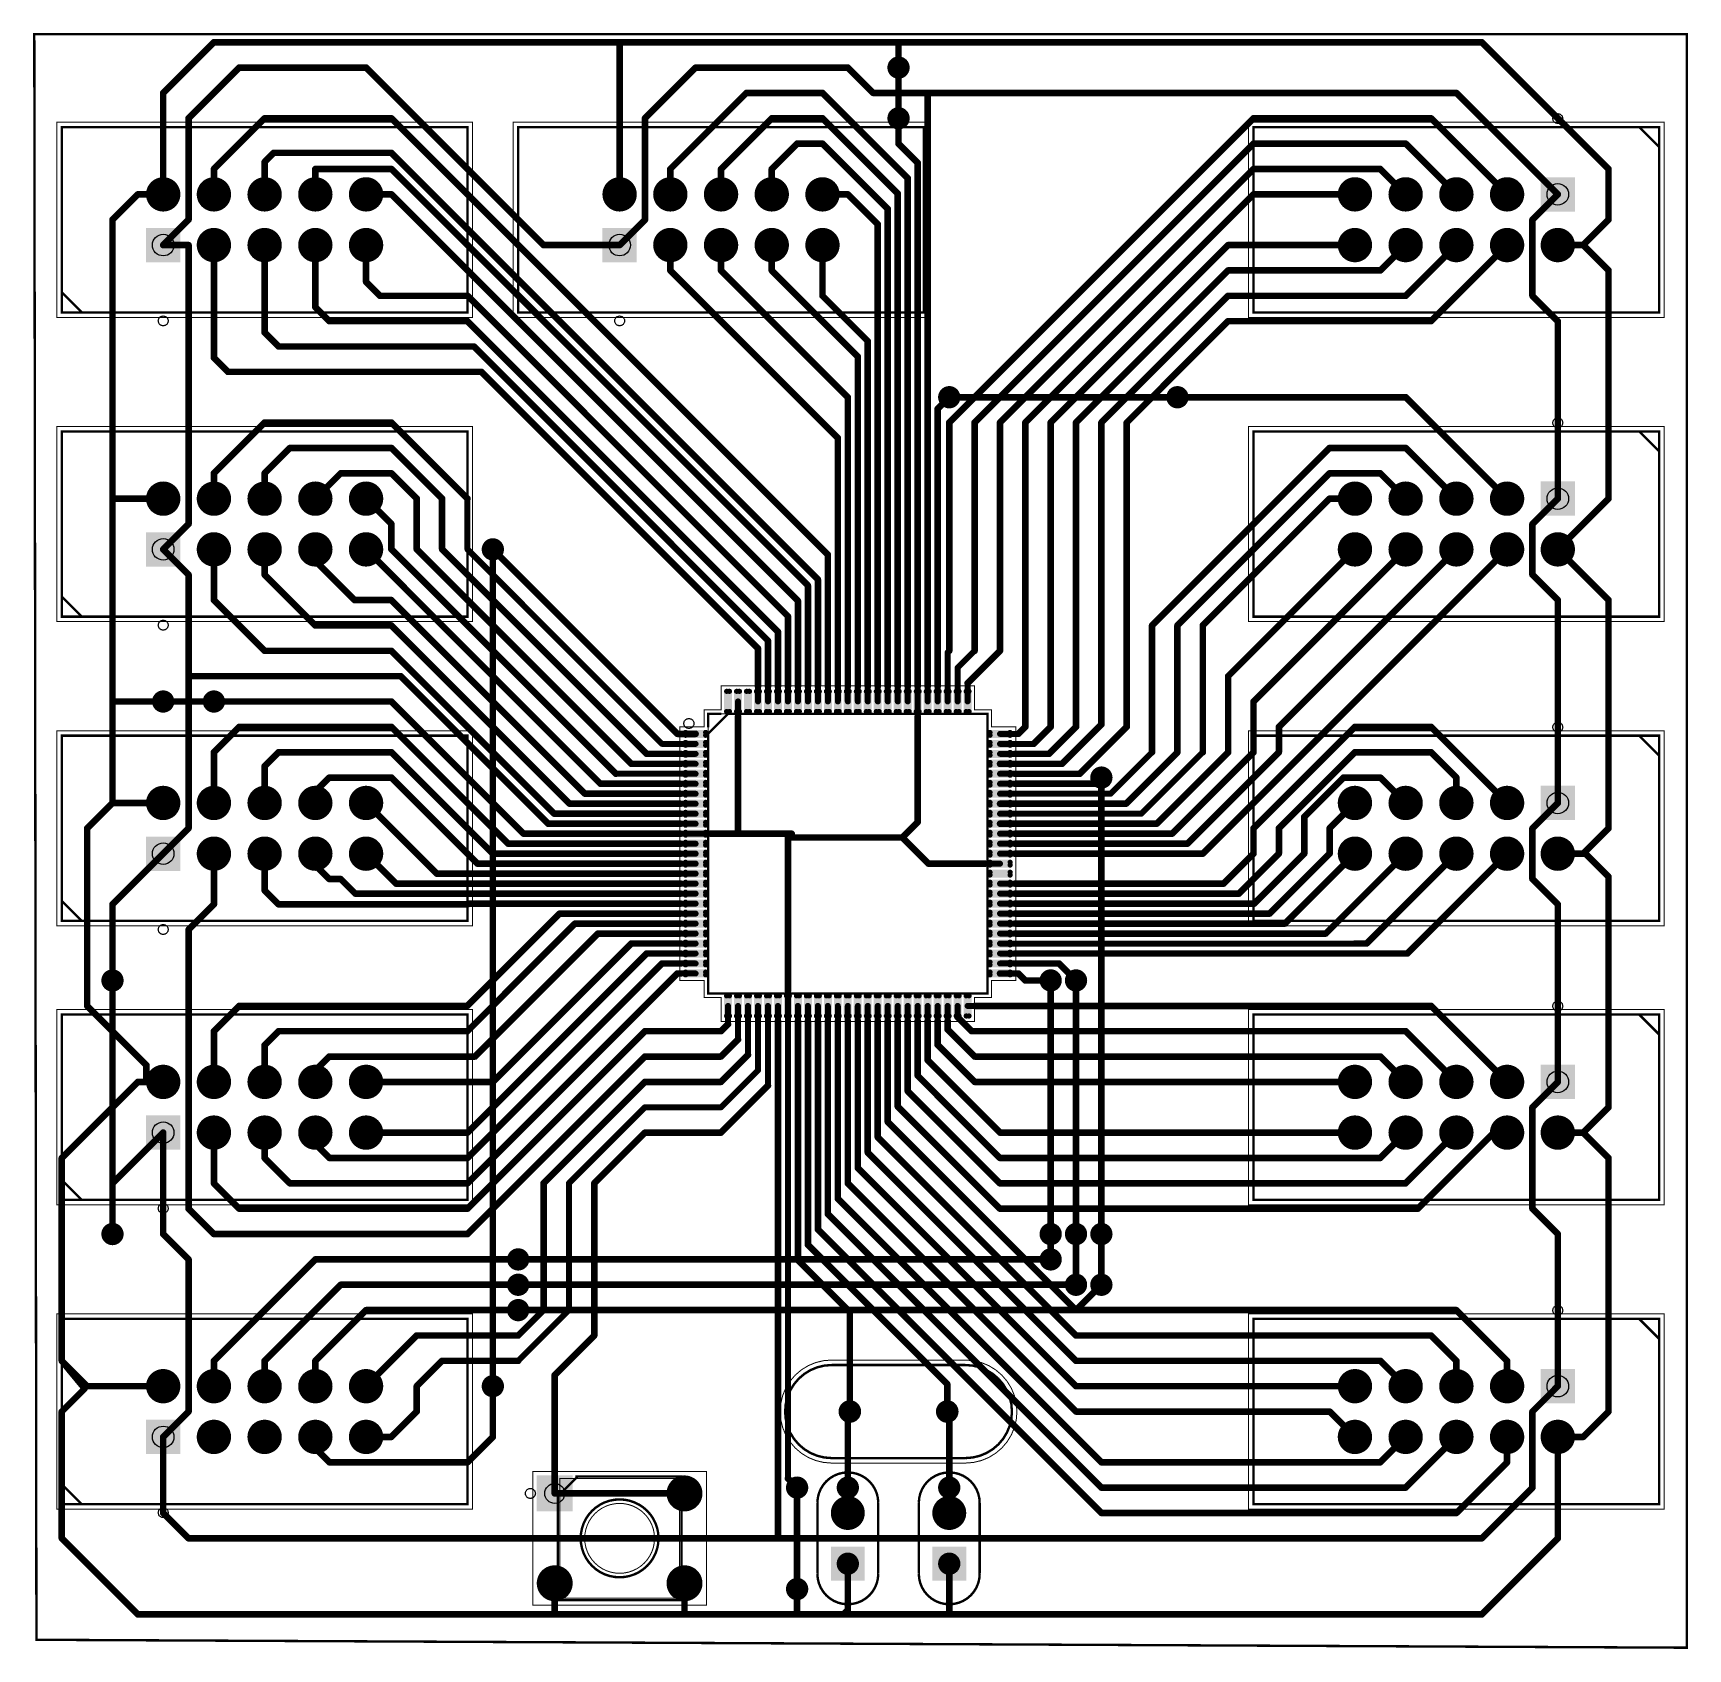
# Model space of a CAD drawing. Extents: x -0.1 to 82.8, y -0.1 to 80.9.
import ezdxf

# ---------------------------------------------------------------- set-up
doc = ezdxf.new("R2010")
doc.units = 0
for name, color, linetype in [('Contorno_da_Placa', 21, 'CONTINUOUS'), ('Furação_Inferior', 12, 'CONTINUOUS'), ('Furação_Superior', 11, 'CONTINUOUS'), ('Inferior', 10, 'CONTINUOUS'), ('Montagem_Inferior', 19, 'CONTINUOUS'), ('Montagem_Superior', 2, 'CONTINUOUS'), ('Máscara_Inferior', 15, 'CONTINUOUS'), ('Máscara_Superior', 6, 'CONTINUOUS'), ('Pasta_Superior', 7, 'CONTINUOUS'), ('Serigrafia_Superior', 3, 'CONTINUOUS'), ('Superior', 9, 'CONTINUOUS'), ('Top_Comp_Outline', 4, 'CONTINUOUS'), ('Top_Courtyard', 5, 'CONTINUOUS'), ('Top_Terminals', 8, 'CONTINUOUS')]:
    doc.layers.add(name, color=color, linetype=linetype)

msp = doc.modelspace()

# ---------------------------------------------------------------- linework, layer by layer
at = {"layer": 'Contorno_da_Placa', "linetype": 'CONTINUOUS', "const_width": 0.12}
msp.add_lwpolyline([(0, 80.8033), (82.7633, 80.8033), (82.7633, 0), (0.1067, 0.3967), (0, 80.8033)], dxfattribs=at)
at = {"layer": 'Furação_Inferior'}
for centre, radius in [((43.2867, 79.1367), 0.2428), ((43.2867, 76.5967), 0.2428), ((6.4567, 72.7867), 0.54), ((8.9967, 72.7867), 0.54), ((11.5367, 72.7867), 0.54), ((14.0767, 72.7867), 0.54), ((16.6167, 72.7867), 0.54), ((29.3167, 72.7867), 0.54), ((31.8567, 72.7867), 0.54), ((34.3967, 72.7867), 0.54), ((36.9367, 72.7867), 0.54), ((39.4767, 72.7867), 0.54), ((66.1467, 72.7867), 0.54), ((68.6867, 72.7867), 0.54), ((71.2267, 72.7867), 0.54), ((73.7667, 72.7867), 0.54), ((76.3067, 72.7867), 0.54), ((6.4567, 70.2467), 0.54), ((8.9967, 70.2467), 0.54), ((11.5367, 70.2467), 0.54), ((14.0767, 70.2467), 0.54), ((16.6167, 70.2467), 0.54), ((29.3167, 70.2467), 0.54), ((31.8567, 70.2467), 0.54), ((34.3967, 70.2467), 0.54), ((36.9367, 70.2467), 0.54), ((39.4767, 70.2467), 0.54), ((66.1467, 70.2467), 0.54), ((68.6867, 70.2467), 0.54), ((71.2267, 70.2467), 0.54), ((73.7667, 70.2467), 0.54), ((76.3067, 70.2467), 0.54), ((45.8267, 62.6267), 0.2428), ((57.2567, 62.6267), 0.2428), ((6.4567, 57.5467), 0.54), ((8.9967, 57.5467), 0.54), ((11.5367, 57.5467), 0.54), ((14.0767, 57.5467), 0.54), ((16.6167, 57.5467), 0.54), ((66.1467, 57.5467), 0.54), ((68.6867, 57.5467), 0.54), ((71.2267, 57.5467), 0.54), ((73.7667, 57.5467), 0.54), ((76.3067, 57.5467), 0.54), ((6.4567, 55.0067), 0.54), ((8.9967, 55.0067), 0.54), ((11.5367, 55.0067), 0.54), ((14.0767, 55.0067), 0.54), ((16.6167, 55.0067), 0.54), ((66.1467, 55.0067), 0.54), ((68.6867, 55.0067), 0.54), ((71.2267, 55.0067), 0.54), ((73.7667, 55.0067), 0.54), ((76.3067, 55.0067), 0.54), ((22.9667, 55.0067), 0.2428), ((6.4567, 47.3867), 0.2428), ((8.9967, 47.3867), 0.2428), ((53.4467, 43.5767), 0.2428), ((6.4567, 42.3067), 0.54), ((8.9967, 42.3067), 0.54), ((11.5367, 42.3067), 0.54), ((14.0767, 42.3067), 0.54), ((16.6167, 42.3067), 0.54), ((66.1467, 42.3067), 0.54), ((68.6867, 42.3067), 0.54), ((71.2267, 42.3067), 0.54), ((73.7667, 42.3067), 0.54), ((76.3067, 42.3067), 0.54), ((6.4567, 39.7667), 0.54), ((8.9967, 39.7667), 0.54), ((11.5367, 39.7667), 0.54), ((14.0767, 39.7667), 0.54), ((16.6167, 39.7667), 0.54), ((66.1467, 39.7667), 0.54), ((68.6867, 39.7667), 0.54), ((71.2267, 39.7667), 0.54), ((73.7667, 39.7667), 0.54), ((76.3067, 39.7667), 0.54), ((3.9167, 33.4167), 0.2428), ((50.9067, 33.4167), 0.2428), ((52.1767, 33.4167), 0.2428), ((6.4567, 28.3367), 0.54), ((8.9967, 28.3367), 0.54), ((11.5367, 28.3367), 0.54), ((14.0767, 28.3367), 0.54), ((16.6167, 28.3367), 0.54), ((66.1467, 28.3367), 0.54), ((68.6867, 28.3367), 0.54), ((71.2267, 28.3367), 0.54), ((73.7667, 28.3367), 0.54), ((76.3067, 28.3367), 0.54), ((6.4567, 25.7967), 0.54), ((8.9967, 25.7967), 0.54), ((11.5367, 25.7967), 0.54), ((14.0767, 25.7967), 0.54), ((16.6167, 25.7967), 0.54), ((66.1467, 25.7967), 0.54), ((68.6867, 25.7967), 0.54), ((71.2267, 25.7967), 0.54), ((73.7667, 25.7967), 0.54), ((76.3067, 25.7967), 0.54), ((3.9167, 20.7167), 0.2428), ((50.9067, 20.7167), 0.2428), ((52.1767, 20.7167), 0.2428), ((53.4467, 20.7167), 0.2428), ((24.2367, 19.4467), 0.2428), ((50.9067, 19.4467), 0.2428), ((24.2367, 18.1767), 0.2428), ((52.1767, 18.1767), 0.2428), ((53.4467, 18.1767), 0.2428), ((24.2367, 16.9067), 0.2428), ((6.4567, 13.0967), 0.54), ((8.9967, 13.0967), 0.54), ((11.5367, 13.0967), 0.54), ((14.0767, 13.0967), 0.54), ((16.6167, 13.0967), 0.54), ((22.9667, 13.0967), 0.2428), ((66.1467, 13.0967), 0.54), ((68.6867, 13.0967), 0.54), ((71.2267, 13.0967), 0.54), ((73.7667, 13.0967), 0.54), ((76.3067, 13.0967), 0.54), ((40.8467, 11.8267), 0.315), ((45.7267, 11.8267), 0.315), ((6.4567, 10.5567), 0.54), ((8.9967, 10.5567), 0.54), ((11.5367, 10.5567), 0.54), ((14.0767, 10.5567), 0.54), ((16.6167, 10.5567), 0.54), ((66.1467, 10.5567), 0.54), ((68.6867, 10.5567), 0.54), ((71.2267, 10.5567), 0.54), ((73.7667, 10.5567), 0.54), ((76.3067, 10.5567), 0.54), ((26.0667, 7.7267), 0.5), ((32.5667, 7.7267), 0.5), ((38.2067, 8.0167), 0.2428), ((40.7467, 8.0167), 0.2428), ((45.8267, 8.0167), 0.2428), ((40.7467, 6.7467), 0.5), ((40.7467, 6.7467), 0.2428), ((45.8267, 6.7467), 0.5), ((45.8267, 6.7467), 0.2428), ((40.7467, 4.2067), 0.5), ((40.7467, 4.2067), 0.2428), ((45.8267, 4.2067), 0.5), ((45.8267, 4.2067), 0.2428), ((26.0667, 3.2267), 0.5), ((32.5667, 3.2267), 0.5), ((38.2067, 2.9367), 0.2428)]:
    msp.add_circle(centre, radius, dxfattribs=at)
at = {"layer": 'Furação_Superior'}
for centre, radius in [((43.2867, 79.1367), 0.2428), ((43.2867, 76.5967), 0.2428), ((6.4567, 72.7867), 0.54), ((8.9967, 72.7867), 0.54), ((11.5367, 72.7867), 0.54), ((14.0767, 72.7867), 0.54), ((16.6167, 72.7867), 0.54), ((29.3167, 72.7867), 0.54), ((31.8567, 72.7867), 0.54), ((34.3967, 72.7867), 0.54), ((36.9367, 72.7867), 0.54), ((39.4767, 72.7867), 0.54), ((66.1467, 72.7867), 0.54), ((68.6867, 72.7867), 0.54), ((71.2267, 72.7867), 0.54), ((73.7667, 72.7867), 0.54), ((76.3067, 72.7867), 0.54), ((6.4567, 70.2467), 0.54), ((8.9967, 70.2467), 0.54), ((11.5367, 70.2467), 0.54), ((14.0767, 70.2467), 0.54), ((16.6167, 70.2467), 0.54), ((29.3167, 70.2467), 0.54), ((31.8567, 70.2467), 0.54), ((34.3967, 70.2467), 0.54), ((36.9367, 70.2467), 0.54), ((39.4767, 70.2467), 0.54), ((66.1467, 70.2467), 0.54), ((68.6867, 70.2467), 0.54), ((71.2267, 70.2467), 0.54), ((73.7667, 70.2467), 0.54), ((76.3067, 70.2467), 0.54), ((45.8267, 62.6267), 0.2428), ((57.2567, 62.6267), 0.2428), ((6.4567, 57.5467), 0.54), ((8.9967, 57.5467), 0.54), ((11.5367, 57.5467), 0.54), ((14.0767, 57.5467), 0.54), ((16.6167, 57.5467), 0.54), ((66.1467, 57.5467), 0.54), ((68.6867, 57.5467), 0.54), ((71.2267, 57.5467), 0.54), ((73.7667, 57.5467), 0.54), ((76.3067, 57.5467), 0.54), ((6.4567, 55.0067), 0.54), ((8.9967, 55.0067), 0.54), ((11.5367, 55.0067), 0.54), ((14.0767, 55.0067), 0.54), ((16.6167, 55.0067), 0.54), ((66.1467, 55.0067), 0.54), ((68.6867, 55.0067), 0.54), ((71.2267, 55.0067), 0.54), ((73.7667, 55.0067), 0.54), ((76.3067, 55.0067), 0.54), ((22.9667, 55.0067), 0.2428), ((6.4567, 47.3867), 0.2428), ((8.9967, 47.3867), 0.2428), ((53.4467, 43.5767), 0.2428), ((6.4567, 42.3067), 0.54), ((8.9967, 42.3067), 0.54), ((11.5367, 42.3067), 0.54), ((14.0767, 42.3067), 0.54), ((16.6167, 42.3067), 0.54), ((66.1467, 42.3067), 0.54), ((68.6867, 42.3067), 0.54), ((71.2267, 42.3067), 0.54), ((73.7667, 42.3067), 0.54), ((76.3067, 42.3067), 0.54), ((6.4567, 39.7667), 0.54), ((8.9967, 39.7667), 0.54), ((11.5367, 39.7667), 0.54), ((14.0767, 39.7667), 0.54), ((16.6167, 39.7667), 0.54), ((66.1467, 39.7667), 0.54), ((68.6867, 39.7667), 0.54), ((71.2267, 39.7667), 0.54), ((73.7667, 39.7667), 0.54), ((76.3067, 39.7667), 0.54), ((3.9167, 33.4167), 0.2428), ((50.9067, 33.4167), 0.2428), ((52.1767, 33.4167), 0.2428), ((6.4567, 28.3367), 0.54), ((8.9967, 28.3367), 0.54), ((11.5367, 28.3367), 0.54), ((14.0767, 28.3367), 0.54), ((16.6167, 28.3367), 0.54), ((66.1467, 28.3367), 0.54), ((68.6867, 28.3367), 0.54), ((71.2267, 28.3367), 0.54), ((73.7667, 28.3367), 0.54), ((76.3067, 28.3367), 0.54), ((6.4567, 25.7967), 0.54), ((8.9967, 25.7967), 0.54), ((11.5367, 25.7967), 0.54), ((14.0767, 25.7967), 0.54), ((16.6167, 25.7967), 0.54), ((66.1467, 25.7967), 0.54), ((68.6867, 25.7967), 0.54), ((71.2267, 25.7967), 0.54), ((73.7667, 25.7967), 0.54), ((76.3067, 25.7967), 0.54), ((3.9167, 20.7167), 0.2428), ((50.9067, 20.7167), 0.2428), ((52.1767, 20.7167), 0.2428), ((53.4467, 20.7167), 0.2428), ((24.2367, 19.4467), 0.2428), ((50.9067, 19.4467), 0.2428), ((24.2367, 18.1767), 0.2428), ((52.1767, 18.1767), 0.2428), ((53.4467, 18.1767), 0.2428), ((24.2367, 16.9067), 0.2428), ((6.4567, 13.0967), 0.54), ((8.9967, 13.0967), 0.54), ((11.5367, 13.0967), 0.54), ((14.0767, 13.0967), 0.54), ((16.6167, 13.0967), 0.54), ((22.9667, 13.0967), 0.2428), ((66.1467, 13.0967), 0.54), ((68.6867, 13.0967), 0.54), ((71.2267, 13.0967), 0.54), ((73.7667, 13.0967), 0.54), ((76.3067, 13.0967), 0.54), ((40.8467, 11.8267), 0.315), ((45.7267, 11.8267), 0.315), ((6.4567, 10.5567), 0.54), ((8.9967, 10.5567), 0.54), ((11.5367, 10.5567), 0.54), ((14.0767, 10.5567), 0.54), ((16.6167, 10.5567), 0.54), ((66.1467, 10.5567), 0.54), ((68.6867, 10.5567), 0.54), ((71.2267, 10.5567), 0.54), ((73.7667, 10.5567), 0.54), ((76.3067, 10.5567), 0.54), ((26.0667, 7.7267), 0.5), ((32.5667, 7.7267), 0.5), ((38.2067, 8.0167), 0.2428), ((40.7467, 8.0167), 0.2428), ((45.8267, 8.0167), 0.2428), ((40.7467, 6.7467), 0.5), ((40.7467, 6.7467), 0.2428), ((45.8267, 6.7467), 0.5), ((45.8267, 6.7467), 0.2428), ((40.7467, 4.2067), 0.5), ((40.7467, 4.2067), 0.2428), ((45.8267, 4.2067), 0.5), ((45.8267, 4.2067), 0.2428), ((26.0667, 3.2267), 0.5), ((32.5667, 3.2267), 0.5), ((38.2067, 2.9367), 0.2428)]:
    msp.add_circle(centre, radius, dxfattribs=at)
at = {"layer": 'Inferior', "linetype": 'CONTINUOUS'}
for points, const_width in [([(43.0327, 79.1367, 1), (43.5407, 79.1367, 1), (43.0327, 79.1367, 1)], 0.508), ([(43.2042, 79.1367, 1), (43.3692, 79.1367, 1), (43.2042, 79.1367, 1)], 0.165), ([(43.0327, 76.5967, 1), (43.5407, 76.5967, 1), (43.0327, 76.5967, 1)], 0.508), ([(43.2042, 76.5967, 1), (43.3692, 76.5967, 1), (43.2042, 76.5967, 1)], 0.165), ([(6.0517, 72.7867, 1), (6.8617, 72.7867, 1), (6.0517, 72.7867, 1)], 0.81), ([(8.5917, 72.7867, 1), (9.4017, 72.7867, 1), (8.5917, 72.7867, 1)], 0.81), ([(11.1317, 72.7867, 1), (11.9417, 72.7867, 1), (11.1317, 72.7867, 1)], 0.81), ([(13.6717, 72.7867, 1), (14.4817, 72.7867, 1), (13.6717, 72.7867, 1)], 0.81), ([(16.2117, 72.7867, 1), (17.0217, 72.7867, 1), (16.2117, 72.7867, 1)], 0.81), ([(28.9117, 72.7867, 1), (29.7217, 72.7867, 1), (28.9117, 72.7867, 1)], 0.81), ([(31.4517, 72.7867, 1), (32.2617, 72.7867, 1), (31.4517, 72.7867, 1)], 0.81), ([(33.9917, 72.7867, 1), (34.8017, 72.7867, 1), (33.9917, 72.7867, 1)], 0.81), ([(36.5317, 72.7867, 1), (37.3417, 72.7867, 1), (36.5317, 72.7867, 1)], 0.81), ([(39.0717, 72.7867, 1), (39.8817, 72.7867, 1), (39.0717, 72.7867, 1)], 0.81), ([(65.7417, 72.7867, 1), (66.5517, 72.7867, 1), (65.7417, 72.7867, 1)], 0.81), ([(68.2817, 72.7867, 1), (69.0917, 72.7867, 1), (68.2817, 72.7867, 1)], 0.81), ([(70.8217, 72.7867, 1), (71.6317, 72.7867, 1), (70.8217, 72.7867, 1)], 0.81), ([(73.3617, 72.7867, 1), (74.1717, 72.7867, 1), (73.3617, 72.7867, 1)], 0.81), ([(8.5917, 70.2467, 1), (9.4017, 70.2467, 1), (8.5917, 70.2467, 1)], 0.81), ([(11.1317, 70.2467, 1), (11.9417, 70.2467, 1), (11.1317, 70.2467, 1)], 0.81), ([(13.6717, 70.2467, 1), (14.4817, 70.2467, 1), (13.6717, 70.2467, 1)], 0.81), ([(16.2117, 70.2467, 1), (17.0217, 70.2467, 1), (16.2117, 70.2467, 1)], 0.81), ([(31.4517, 70.2467, 1), (32.2617, 70.2467, 1), (31.4517, 70.2467, 1)], 0.81), ([(33.9917, 70.2467, 1), (34.8017, 70.2467, 1), (33.9917, 70.2467, 1)], 0.81), ([(36.5317, 70.2467, 1), (37.3417, 70.2467, 1), (36.5317, 70.2467, 1)], 0.81), ([(39.0717, 70.2467, 1), (39.8817, 70.2467, 1), (39.0717, 70.2467, 1)], 0.81), ([(65.7417, 70.2467, 1), (66.5517, 70.2467, 1), (65.7417, 70.2467, 1)], 0.81), ([(68.2817, 70.2467, 1), (69.0917, 70.2467, 1), (68.2817, 70.2467, 1)], 0.81), ([(70.8217, 70.2467, 1), (71.6317, 70.2467, 1), (70.8217, 70.2467, 1)], 0.81), ([(73.3617, 70.2467, 1), (74.1717, 70.2467, 1), (73.3617, 70.2467, 1)], 0.81), ([(75.9017, 70.2467, 1), (76.7117, 70.2467, 1), (75.9017, 70.2467, 1)], 0.81), ([(45.5727, 62.6267, 1), (46.0807, 62.6267, 1), (45.5727, 62.6267, 1)], 0.508), ([(57.0027, 62.6267, 1), (57.5107, 62.6267, 1), (57.0027, 62.6267, 1)], 0.508), ([(45.7442, 62.6267, 1), (45.9092, 62.6267, 1), (45.7442, 62.6267, 1)], 0.165), ([(57.1742, 62.6267, 1), (57.3392, 62.6267, 1), (57.1742, 62.6267, 1)], 0.165), ([(6.0517, 57.5467, 1), (6.8617, 57.5467, 1), (6.0517, 57.5467, 1)], 0.81), ([(8.5917, 57.5467, 1), (9.4017, 57.5467, 1), (8.5917, 57.5467, 1)], 0.81), ([(11.1317, 57.5467, 1), (11.9417, 57.5467, 1), (11.1317, 57.5467, 1)], 0.81), ([(13.6717, 57.5467, 1), (14.4817, 57.5467, 1), (13.6717, 57.5467, 1)], 0.81), ([(16.2117, 57.5467, 1), (17.0217, 57.5467, 1), (16.2117, 57.5467, 1)], 0.81), ([(65.7417, 57.5467, 1), (66.5517, 57.5467, 1), (65.7417, 57.5467, 1)], 0.81), ([(68.2817, 57.5467, 1), (69.0917, 57.5467, 1), (68.2817, 57.5467, 1)], 0.81), ([(70.8217, 57.5467, 1), (71.6317, 57.5467, 1), (70.8217, 57.5467, 1)], 0.81), ([(73.3617, 57.5467, 1), (74.1717, 57.5467, 1), (73.3617, 57.5467, 1)], 0.81), ([(8.5917, 55.0067, 1), (9.4017, 55.0067, 1), (8.5917, 55.0067, 1)], 0.81), ([(11.1317, 55.0067, 1), (11.9417, 55.0067, 1), (11.1317, 55.0067, 1)], 0.81), ([(13.6717, 55.0067, 1), (14.4817, 55.0067, 1), (13.6717, 55.0067, 1)], 0.81), ([(16.2117, 55.0067, 1), (17.0217, 55.0067, 1), (16.2117, 55.0067, 1)], 0.81), ([(65.7417, 55.0067, 1), (66.5517, 55.0067, 1), (65.7417, 55.0067, 1)], 0.81), ([(68.2817, 55.0067, 1), (69.0917, 55.0067, 1), (68.2817, 55.0067, 1)], 0.81), ([(70.8217, 55.0067, 1), (71.6317, 55.0067, 1), (70.8217, 55.0067, 1)], 0.81), ([(73.3617, 55.0067, 1), (74.1717, 55.0067, 1), (73.3617, 55.0067, 1)], 0.81), ([(75.9017, 55.0067, 1), (76.7117, 55.0067, 1), (75.9017, 55.0067, 1)], 0.81), ([(22.7127, 55.0067, 1), (23.2207, 55.0067, 1), (22.7127, 55.0067, 1)], 0.508), ([(22.8842, 55.0067, 1), (23.0492, 55.0067, 1), (22.8842, 55.0067, 1)], 0.165), ([(6.2027, 47.3867, 1), (6.7107, 47.3867, 1), (6.2027, 47.3867, 1)], 0.508), ([(6.3742, 47.3867, 1), (6.5392, 47.3867, 1), (6.3742, 47.3867, 1)], 0.165), ([(8.7427, 47.3867, 1), (9.2507, 47.3867, 1), (8.7427, 47.3867, 1)], 0.508), ([(8.9142, 47.3867, 1), (9.0792, 47.3867, 1), (8.9142, 47.3867, 1)], 0.165), ([(53.1927, 43.5767, 1), (53.7007, 43.5767, 1), (53.1927, 43.5767, 1)], 0.508), ([(6.0517, 42.3067, 1), (6.8617, 42.3067, 1), (6.0517, 42.3067, 1)], 0.81), ([(8.5917, 42.3067, 1), (9.4017, 42.3067, 1), (8.5917, 42.3067, 1)], 0.81), ([(11.1317, 42.3067, 1), (11.9417, 42.3067, 1), (11.1317, 42.3067, 1)], 0.81), ([(13.6717, 42.3067, 1), (14.4817, 42.3067, 1), (13.6717, 42.3067, 1)], 0.81), ([(16.2117, 42.3067, 1), (17.0217, 42.3067, 1), (16.2117, 42.3067, 1)], 0.81), ([(53.3642, 43.5767, 1), (53.5292, 43.5767, 1), (53.3642, 43.5767, 1)], 0.165), ([(65.7417, 42.3067, 1), (66.5517, 42.3067, 1), (65.7417, 42.3067, 1)], 0.81), ([(68.2817, 42.3067, 1), (69.0917, 42.3067, 1), (68.2817, 42.3067, 1)], 0.81), ([(70.8217, 42.3067, 1), (71.6317, 42.3067, 1), (70.8217, 42.3067, 1)], 0.81), ([(73.3617, 42.3067, 1), (74.1717, 42.3067, 1), (73.3617, 42.3067, 1)], 0.81), ([(8.5917, 39.7667, 1), (9.4017, 39.7667, 1), (8.5917, 39.7667, 1)], 0.81), ([(11.1317, 39.7667, 1), (11.9417, 39.7667, 1), (11.1317, 39.7667, 1)], 0.81), ([(13.6717, 39.7667, 1), (14.4817, 39.7667, 1), (13.6717, 39.7667, 1)], 0.81), ([(16.2117, 39.7667, 1), (17.0217, 39.7667, 1), (16.2117, 39.7667, 1)], 0.81), ([(65.7417, 39.7667, 1), (66.5517, 39.7667, 1), (65.7417, 39.7667, 1)], 0.81), ([(68.2817, 39.7667, 1), (69.0917, 39.7667, 1), (68.2817, 39.7667, 1)], 0.81), ([(70.8217, 39.7667, 1), (71.6317, 39.7667, 1), (70.8217, 39.7667, 1)], 0.81), ([(73.3617, 39.7667, 1), (74.1717, 39.7667, 1), (73.3617, 39.7667, 1)], 0.81), ([(75.9017, 39.7667, 1), (76.7117, 39.7667, 1), (75.9017, 39.7667, 1)], 0.81), ([(3.6627, 33.4167, 1), (4.1707, 33.4167, 1), (3.6627, 33.4167, 1)], 0.508), ([(3.8342, 33.4167, 1), (3.9992, 33.4167, 1), (3.8342, 33.4167, 1)], 0.165), ([(50.6527, 33.4167, 1), (51.1607, 33.4167, 1), (50.6527, 33.4167, 1)], 0.508), ([(50.8242, 33.4167, 1), (50.9892, 33.4167, 1), (50.8242, 33.4167, 1)], 0.165), ([(51.9227, 33.4167, 1), (52.4307, 33.4167, 1), (51.9227, 33.4167, 1)], 0.508), ([(52.0942, 33.4167, 1), (52.2592, 33.4167, 1), (52.0942, 33.4167, 1)], 0.165), ([(6.0517, 28.3367, 1), (6.8617, 28.3367, 1), (6.0517, 28.3367, 1)], 0.81), ([(8.5917, 28.3367, 1), (9.4017, 28.3367, 1), (8.5917, 28.3367, 1)], 0.81), ([(11.1317, 28.3367, 1), (11.9417, 28.3367, 1), (11.1317, 28.3367, 1)], 0.81), ([(13.6717, 28.3367, 1), (14.4817, 28.3367, 1), (13.6717, 28.3367, 1)], 0.81), ([(16.2117, 28.3367, 1), (17.0217, 28.3367, 1), (16.2117, 28.3367, 1)], 0.81), ([(65.7417, 28.3367, 1), (66.5517, 28.3367, 1), (65.7417, 28.3367, 1)], 0.81), ([(68.2817, 28.3367, 1), (69.0917, 28.3367, 1), (68.2817, 28.3367, 1)], 0.81), ([(70.8217, 28.3367, 1), (71.6317, 28.3367, 1), (70.8217, 28.3367, 1)], 0.81), ([(73.3617, 28.3367, 1), (74.1717, 28.3367, 1), (73.3617, 28.3367, 1)], 0.81), ([(8.5917, 25.7967, 1), (9.4017, 25.7967, 1), (8.5917, 25.7967, 1)], 0.81), ([(11.1317, 25.7967, 1), (11.9417, 25.7967, 1), (11.1317, 25.7967, 1)], 0.81), ([(13.6717, 25.7967, 1), (14.4817, 25.7967, 1), (13.6717, 25.7967, 1)], 0.81), ([(16.2117, 25.7967, 1), (17.0217, 25.7967, 1), (16.2117, 25.7967, 1)], 0.81), ([(65.7417, 25.7967, 1), (66.5517, 25.7967, 1), (65.7417, 25.7967, 1)], 0.81), ([(68.2817, 25.7967, 1), (69.0917, 25.7967, 1), (68.2817, 25.7967, 1)], 0.81), ([(70.8217, 25.7967, 1), (71.6317, 25.7967, 1), (70.8217, 25.7967, 1)], 0.81), ([(73.3617, 25.7967, 1), (74.1717, 25.7967, 1), (73.3617, 25.7967, 1)], 0.81), ([(75.9017, 25.7967, 1), (76.7117, 25.7967, 1), (75.9017, 25.7967, 1)], 0.81), ([(3.6627, 20.7167, 1), (4.1707, 20.7167, 1), (3.6627, 20.7167, 1)], 0.508), ([(3.8342, 20.7167, 1), (3.9992, 20.7167, 1), (3.8342, 20.7167, 1)], 0.165), ([(50.6527, 20.7167, 1), (51.1607, 20.7167, 1), (50.6527, 20.7167, 1)], 0.508), ([(50.8242, 20.7167, 1), (50.9892, 20.7167, 1), (50.8242, 20.7167, 1)], 0.165), ([(51.9227, 20.7167, 1), (52.4307, 20.7167, 1), (51.9227, 20.7167, 1)], 0.508), ([(52.0942, 20.7167, 1), (52.2592, 20.7167, 1), (52.0942, 20.7167, 1)], 0.165), ([(52.0942, 20.7167, 1), (52.2592, 20.7167, 1), (52.0942, 20.7167, 1)], 0.165), ([(53.1927, 20.7167, 1), (53.7007, 20.7167, 1), (53.1927, 20.7167, 1)], 0.508), ([(53.3642, 20.7167, 1), (53.5292, 20.7167, 1), (53.3642, 20.7167, 1)], 0.165), ([(23.9827, 19.4467, 1), (24.4907, 19.4467, 1), (23.9827, 19.4467, 1)], 0.508), ([(50.6527, 19.4467, 1), (51.1607, 19.4467, 1), (50.6527, 19.4467, 1)], 0.508), ([(24.1542, 19.4467, 1), (24.3192, 19.4467, 1), (24.1542, 19.4467, 1)], 0.165), ([(50.8242, 19.4467, 1), (50.9892, 19.4467, 1), (50.8242, 19.4467, 1)], 0.165), ([(50.8242, 19.4467, 1), (50.9892, 19.4467, 1), (50.8242, 19.4467, 1)], 0.165), ([(23.9827, 18.1767, 1), (24.4907, 18.1767, 1), (23.9827, 18.1767, 1)], 0.508), ([(24.1542, 18.1767, 1), (24.3192, 18.1767, 1), (24.1542, 18.1767, 1)], 0.165), ([(51.9227, 18.1767, 1), (52.4307, 18.1767, 1), (51.9227, 18.1767, 1)], 0.508), ([(52.0942, 18.1767, 1), (52.2592, 18.1767, 1), (52.0942, 18.1767, 1)], 0.165), ([(52.0942, 18.1767, 1), (52.2592, 18.1767, 1), (52.0942, 18.1767, 1)], 0.165), ([(52.0942, 18.1767, 1), (52.2592, 18.1767, 1), (52.0942, 18.1767, 1)], 0.165), ([(52.0942, 18.1767, 1), (52.2592, 18.1767, 1), (52.0942, 18.1767, 1)], 0.165), ([(53.1927, 18.1767, 1), (53.7007, 18.1767, 1), (53.1927, 18.1767, 1)], 0.508), ([(53.3642, 18.1767, 1), (53.5292, 18.1767, 1), (53.3642, 18.1767, 1)], 0.165), ([(23.9827, 16.9067, 1), (24.4907, 16.9067, 1), (23.9827, 16.9067, 1)], 0.508), ([(24.1542, 16.9067, 1), (24.3192, 16.9067, 1), (24.1542, 16.9067, 1)], 0.165), ([(52.0942, 16.9067, 1), (52.2592, 16.9067, 1), (52.0942, 16.9067, 1)], 0.165), ([(52.0942, 16.9067, 1), (52.2592, 16.9067, 1), (52.0942, 16.9067, 1)], 0.165), ([(6.0517, 13.0967, 1), (6.8617, 13.0967, 1), (6.0517, 13.0967, 1)], 0.81), ([(8.5917, 13.0967, 1), (9.4017, 13.0967, 1), (8.5917, 13.0967, 1)], 0.81), ([(11.1317, 13.0967, 1), (11.9417, 13.0967, 1), (11.1317, 13.0967, 1)], 0.81), ([(13.6717, 13.0967, 1), (14.4817, 13.0967, 1), (13.6717, 13.0967, 1)], 0.81), ([(16.2117, 13.0967, 1), (17.0217, 13.0967, 1), (16.2117, 13.0967, 1)], 0.81), ([(22.7127, 13.0967, 1), (23.2207, 13.0967, 1), (22.7127, 13.0967, 1)], 0.508), ([(22.8842, 13.0967, 1), (23.0492, 13.0967, 1), (22.8842, 13.0967, 1)], 0.165), ([(65.7417, 13.0967, 1), (66.5517, 13.0967, 1), (65.7417, 13.0967, 1)], 0.81), ([(68.2817, 13.0967, 1), (69.0917, 13.0967, 1), (68.2817, 13.0967, 1)], 0.81), ([(70.8217, 13.0967, 1), (71.6317, 13.0967, 1), (70.8217, 13.0967, 1)], 0.81), ([(73.3617, 13.0967, 1), (74.1717, 13.0967, 1), (73.3617, 13.0967, 1)], 0.81), ([(40.5892, 11.8267, 1), (41.1042, 11.8267, 1), (40.5892, 11.8267, 1)], 0.515), ([(45.4692, 11.8267, 1), (45.9842, 11.8267, 1), (45.4692, 11.8267, 1)], 0.515), ([(8.5917, 10.5567, 1), (9.4017, 10.5567, 1), (8.5917, 10.5567, 1)], 0.81), ([(11.1317, 10.5567, 1), (11.9417, 10.5567, 1), (11.1317, 10.5567, 1)], 0.81), ([(13.6717, 10.5567, 1), (14.4817, 10.5567, 1), (13.6717, 10.5567, 1)], 0.81), ([(16.2117, 10.5567, 1), (17.0217, 10.5567, 1), (16.2117, 10.5567, 1)], 0.81), ([(65.7417, 10.5567, 1), (66.5517, 10.5567, 1), (65.7417, 10.5567, 1)], 0.81), ([(68.2817, 10.5567, 1), (69.0917, 10.5567, 1), (68.2817, 10.5567, 1)], 0.81), ([(70.8217, 10.5567, 1), (71.6317, 10.5567, 1), (70.8217, 10.5567, 1)], 0.81), ([(73.3617, 10.5567, 1), (74.1717, 10.5567, 1), (73.3617, 10.5567, 1)], 0.81), ([(75.9017, 10.5567, 1), (76.7117, 10.5567, 1), (75.9017, 10.5567, 1)], 0.81), ([(32.1417, 7.7267, 1), (32.9917, 7.7267, 1), (32.1417, 7.7267, 1)], 0.85), ([(37.9527, 8.0167, 1), (38.4607, 8.0167, 1), (37.9527, 8.0167, 1)], 0.508), ([(40.4927, 8.0167, 1), (41.0007, 8.0167, 1), (40.4927, 8.0167, 1)], 0.508), ([(45.5727, 8.0167, 1), (46.0807, 8.0167, 1), (45.5727, 8.0167, 1)], 0.508), ([(38.1242, 8.0167, 1), (38.2892, 8.0167, 1), (38.1242, 8.0167, 1)], 0.165), ([(40.3467, 6.7467, 1), (41.1467, 6.7467, 1), (40.3467, 6.7467, 1)], 0.8), ([(45.4267, 6.7467, 1), (46.2267, 6.7467, 1), (45.4267, 6.7467, 1)], 0.8), ([(40.4927, 6.7467, 1), (41.0007, 6.7467, 1), (40.4927, 6.7467, 1)], 0.508), ([(45.5727, 6.7467, 1), (46.0807, 6.7467, 1), (45.5727, 6.7467, 1)], 0.508), ([(40.4927, 4.2067, 1), (41.0007, 4.2067, 1), (40.4927, 4.2067, 1)], 0.508), ([(45.5727, 4.2067, 1), (46.0807, 4.2067, 1), (45.5727, 4.2067, 1)], 0.508), ([(25.6417, 3.2267, 1), (26.4917, 3.2267, 1), (25.6417, 3.2267, 1)], 0.85), ([(32.1417, 3.2267, 1), (32.9917, 3.2267, 1), (32.1417, 3.2267, 1)], 0.85), ([(37.9527, 2.9367, 1), (38.4607, 2.9367, 1), (37.9527, 2.9367, 1)], 0.508), ([(38.1242, 2.9367, 1), (38.2892, 2.9367, 1), (38.1242, 2.9367, 1)], 0.165)]:
    msp.add_lwpolyline(points, format="xyb", dxfattribs=dict(at, const_width=const_width))
at = {"layer": 'Inferior', "linetype": 'CONTINUOUS', "const_width": 0.33}
for points in [[(43.2867, 79.1367), (43.2867, 76.5967)], [(57.2567, 62.6267), (45.8267, 62.6267)], [(22.9667, 55.0067), (22.9667, 13.0967)], [(8.9967, 47.3867), (6.4567, 47.3867)], [(53.4467, 43.5767), (53.4467, 20.7167)], [(3.9167, 33.4167), (3.9167, 20.7167)], [(50.9067, 33.4167), (50.9067, 20.7167)], [(52.1767, 33.4167), (52.1767, 20.7167)], [(52.1767, 18.1767), (52.1767, 20.7167)], [(24.2367, 19.4467), (50.9067, 19.4467)], [(50.9067, 19.4467), (50.9067, 19.4467)], [(24.2367, 18.1767), (52.1767, 18.1767)], [(52.1767, 18.1767), (52.1767, 18.1767)], [(52.1767, 18.1767), (52.1767, 18.1767)], [(52.1767, 16.9067), (53.4467, 18.1767)], [(24.2367, 16.9067), (52.1767, 16.9067)], [(38.2067, 2.9367), (38.2067, 8.0167)]]:
    msp.add_lwpolyline(points, dxfattribs=at)
at = {"layer": 'Inferior'}
for points in [[(75.4967, 73.5967), (77.1167, 73.5967), (75.4967, 71.9767), (77.1167, 71.9767)], [(5.6467, 71.0567), (7.2667, 71.0567), (5.6467, 69.4367), (7.2667, 69.4367)], [(28.5067, 71.0567), (30.1267, 71.0567), (28.5067, 69.4367), (30.1267, 69.4367)], [(75.4967, 58.3567), (77.1167, 58.3567), (75.4967, 56.7367), (77.1167, 56.7367)], [(5.6467, 55.8167), (7.2667, 55.8167), (5.6467, 54.1967), (7.2667, 54.1967)], [(75.4967, 43.1167), (77.1167, 43.1167), (75.4967, 41.4967), (77.1167, 41.4967)], [(5.6467, 40.5767), (7.2667, 40.5767), (5.6467, 38.9567), (7.2667, 38.9567)], [(75.4967, 29.1467), (77.1167, 29.1467), (75.4967, 27.5267), (77.1167, 27.5267)], [(5.6467, 26.6067), (7.2667, 26.6067), (5.6467, 24.9867), (7.2667, 24.9867)], [(75.4967, 13.9067), (77.1167, 13.9067), (75.4967, 12.2867), (77.1167, 12.2867)], [(5.6467, 11.3667), (7.2667, 11.3667), (5.6467, 9.7467), (7.2667, 9.7467)], [(25.2167, 8.5767), (26.9167, 8.5767), (25.2167, 6.8767), (26.9167, 6.8767)], [(39.9467, 5.0067), (41.5467, 5.0067), (39.9467, 3.4067), (41.5467, 3.4067)], [(45.0267, 5.0067), (46.6267, 5.0067), (45.0267, 3.4067), (46.6267, 3.4067)]]:
    msp.add_solid(points, dxfattribs=at)
at = {"layer": 'Montagem_Inferior', "linetype": 'CONTINUOUS', "const_width": 0.12}
msp.add_lwpolyline([(0, 80.8033), (82.7633, 80.8033), (82.7633, 0), (0.1067, 0.3967), (0, 80.8033)], dxfattribs=at)
at = {"layer": 'Montagem_Superior', "linetype": 'CONTINUOUS', "const_width": 0.12}
for points in [[(0, 80.8033), (82.7633, 80.8033), (82.7633, 0), (0.1067, 0.3967), (0, 80.8033)], [(2.3767, 66.8767), (1.3767, 67.8767), (1.3767, 76.1567), (21.6967, 76.1567), (21.6967, 66.8767), (2.3767, 66.8767)], [(25.2367, 66.8767), (24.2367, 67.8767), (24.2367, 76.1567), (44.5567, 76.1567), (44.5567, 66.8767), (25.2367, 66.8767)], [(80.3867, 76.1567), (81.3867, 75.1567), (81.3867, 66.8767), (61.0667, 66.8767), (61.0667, 76.1567), (80.3867, 76.1567)], [(2.3767, 51.6367), (1.3767, 52.6367), (1.3767, 60.9167), (21.6967, 60.9167), (21.6967, 51.6367), (2.3767, 51.6367)], [(80.3867, 60.9167), (81.3867, 59.9167), (81.3867, 51.6367), (61.0667, 51.6367), (61.0667, 60.9167), (80.3867, 60.9167)], [(47.7467, 46.7667), (47.7467, 32.7667), (33.7467, 32.7667), (33.7467, 45.7667), (34.7467, 46.7667), (47.7467, 46.7667)], [(2.3767, 36.3967), (1.3767, 37.3967), (1.3767, 45.6767), (21.6967, 45.6767), (21.6967, 36.3967), (2.3767, 36.3967)], [(80.3867, 45.6767), (81.3867, 44.6767), (81.3867, 36.3967), (61.0667, 36.3967), (61.0667, 45.6767), (80.3867, 45.6767)], [(2.3767, 22.4267), (1.3767, 23.4267), (1.3767, 31.7067), (21.6967, 31.7067), (21.6967, 22.4267), (2.3767, 22.4267)], [(80.3867, 31.7067), (81.3867, 30.7067), (81.3867, 22.4267), (61.0667, 22.4267), (61.0667, 31.7067), (80.3867, 31.7067)], [(2.3767, 7.1867), (1.3767, 8.1867), (1.3767, 16.4667), (21.6967, 16.4667), (21.6967, 7.1867), (2.3767, 7.1867)], [(80.3867, 16.4667), (81.3867, 15.4667), (81.3867, 7.1867), (61.0667, 7.1867), (61.0667, 16.4667), (80.3867, 16.4667)], [(39.9367, 14.1567), (39.5722, 14.128), (39.2167, 14.0426), (38.8789, 13.9027), (38.5671, 13.7117), (38.2891, 13.4742), (38.0517, 13.1962), (37.8606, 12.8845), (37.7207, 12.5467), (37.6354, 12.1912), (37.6067, 11.8267), (37.6354, 11.4622), (37.7207, 11.1067), (37.8606, 10.7689), (38.0517, 10.4571), (38.2891, 10.1791), (38.5671, 9.9417), (38.8789, 9.7506), (39.2167, 9.6107), (39.5722, 9.5254), (39.9367, 9.4967)], [(39.9367, 14.1567), (46.6367, 14.1567)], [(46.6367, 9.4967), (47.0012, 9.5254), (47.3567, 9.6107), (47.6945, 9.7506), (48.0062, 9.9417), (48.2842, 10.1791), (48.5217, 10.4571), (48.7127, 10.7689), (48.8526, 11.1067), (48.938, 11.4622), (48.9667, 11.8267), (48.938, 12.1912), (48.8526, 12.5467), (48.7127, 12.8845), (48.5217, 13.1962), (48.2842, 13.4742), (48.0062, 13.7117), (47.6945, 13.9027), (47.3567, 14.0426), (47.0012, 14.128), (46.6367, 14.1567)], [(39.9367, 9.4967), (46.6367, 9.4967)], [(26.2167, 7.5767), (27.2167, 8.5767), (32.4167, 8.5767), (32.4167, 2.3767), (26.2167, 2.3767), (26.2167, 7.5767)], [(27.3667, 5.4767), (27.3833, 5.7312), (27.4331, 5.9814), (27.5151, 6.2229), (27.6279, 6.4517), (27.7696, 6.6638), (27.9378, 6.8555), (28.1296, 7.0237), (28.3417, 7.1654), (28.5704, 7.2782), (28.812, 7.3602), (29.0621, 7.41), (29.3167, 7.4267), (29.5712, 7.41), (29.8214, 7.3602), (30.0629, 7.2782), (30.2917, 7.1654), (30.5038, 7.0237), (30.6955, 6.8555), (30.8637, 6.6638), (31.0054, 6.4517), (31.1182, 6.2229), (31.2002, 5.9814), (31.25, 5.7312), (31.2667, 5.4767), (31.2667, 5.4767), (31.25, 5.2221), (31.2002, 4.972), (31.1182, 4.7304), (31.0054, 4.5017), (30.8637, 4.2896), (30.6955, 4.0978), (30.5038, 3.9296), (30.2917, 3.7879), (30.0629, 3.6751), (29.8214, 3.5931), (29.5712, 3.5433), (29.3167, 3.5267), (29.0621, 3.5433), (28.812, 3.5931), (28.5704, 3.6751), (28.3417, 3.7879), (28.1296, 3.9296), (27.9378, 4.0978), (27.7696, 4.2896), (27.6279, 4.5017), (27.5151, 4.7304), (27.4331, 4.972), (27.3833, 5.2221), (27.3667, 5.4767), (27.3667, 5.4767)]]:
    msp.add_lwpolyline(points, dxfattribs=at)
at = {"layer": 'Máscara_Inferior', "linetype": 'CONTINUOUS'}
for points, const_width in [([(43.0077, 79.1367, 1), (43.5657, 79.1367, 1), (43.0077, 79.1367, 1)], 0.558), ([(43.0077, 76.5967, 1), (43.5657, 76.5967, 1), (43.0077, 76.5967, 1)], 0.558), ([(6.0267, 72.7867, 1), (6.8867, 72.7867, 1), (6.0267, 72.7867, 1)], 0.86), ([(8.5667, 72.7867, 1), (9.4267, 72.7867, 1), (8.5667, 72.7867, 1)], 0.86), ([(11.1067, 72.7867, 1), (11.9667, 72.7867, 1), (11.1067, 72.7867, 1)], 0.86), ([(13.6467, 72.7867, 1), (14.5067, 72.7867, 1), (13.6467, 72.7867, 1)], 0.86), ([(16.1867, 72.7867, 1), (17.0467, 72.7867, 1), (16.1867, 72.7867, 1)], 0.86), ([(28.8867, 72.7867, 1), (29.7467, 72.7867, 1), (28.8867, 72.7867, 1)], 0.86), ([(31.4267, 72.7867, 1), (32.2867, 72.7867, 1), (31.4267, 72.7867, 1)], 0.86), ([(33.9667, 72.7867, 1), (34.8267, 72.7867, 1), (33.9667, 72.7867, 1)], 0.86), ([(36.5067, 72.7867, 1), (37.3667, 72.7867, 1), (36.5067, 72.7867, 1)], 0.86), ([(39.0467, 72.7867, 1), (39.9067, 72.7867, 1), (39.0467, 72.7867, 1)], 0.86), ([(65.7167, 72.7867, 1), (66.5767, 72.7867, 1), (65.7167, 72.7867, 1)], 0.86), ([(68.2567, 72.7867, 1), (69.1167, 72.7867, 1), (68.2567, 72.7867, 1)], 0.86), ([(70.7967, 72.7867, 1), (71.6567, 72.7867, 1), (70.7967, 72.7867, 1)], 0.86), ([(73.3367, 72.7867, 1), (74.1967, 72.7867, 1), (73.3367, 72.7867, 1)], 0.86), ([(8.5667, 70.2467, 1), (9.4267, 70.2467, 1), (8.5667, 70.2467, 1)], 0.86), ([(11.1067, 70.2467, 1), (11.9667, 70.2467, 1), (11.1067, 70.2467, 1)], 0.86), ([(13.6467, 70.2467, 1), (14.5067, 70.2467, 1), (13.6467, 70.2467, 1)], 0.86), ([(16.1867, 70.2467, 1), (17.0467, 70.2467, 1), (16.1867, 70.2467, 1)], 0.86), ([(31.4267, 70.2467, 1), (32.2867, 70.2467, 1), (31.4267, 70.2467, 1)], 0.86), ([(33.9667, 70.2467, 1), (34.8267, 70.2467, 1), (33.9667, 70.2467, 1)], 0.86), ([(36.5067, 70.2467, 1), (37.3667, 70.2467, 1), (36.5067, 70.2467, 1)], 0.86), ([(39.0467, 70.2467, 1), (39.9067, 70.2467, 1), (39.0467, 70.2467, 1)], 0.86), ([(65.7167, 70.2467, 1), (66.5767, 70.2467, 1), (65.7167, 70.2467, 1)], 0.86), ([(68.2567, 70.2467, 1), (69.1167, 70.2467, 1), (68.2567, 70.2467, 1)], 0.86), ([(70.7967, 70.2467, 1), (71.6567, 70.2467, 1), (70.7967, 70.2467, 1)], 0.86), ([(73.3367, 70.2467, 1), (74.1967, 70.2467, 1), (73.3367, 70.2467, 1)], 0.86), ([(75.8767, 70.2467, 1), (76.7367, 70.2467, 1), (75.8767, 70.2467, 1)], 0.86), ([(45.5477, 62.6267, 1), (46.1057, 62.6267, 1), (45.5477, 62.6267, 1)], 0.558), ([(56.9777, 62.6267, 1), (57.5357, 62.6267, 1), (56.9777, 62.6267, 1)], 0.558), ([(6.0267, 57.5467, 1), (6.8867, 57.5467, 1), (6.0267, 57.5467, 1)], 0.86), ([(8.5667, 57.5467, 1), (9.4267, 57.5467, 1), (8.5667, 57.5467, 1)], 0.86), ([(11.1067, 57.5467, 1), (11.9667, 57.5467, 1), (11.1067, 57.5467, 1)], 0.86), ([(13.6467, 57.5467, 1), (14.5067, 57.5467, 1), (13.6467, 57.5467, 1)], 0.86), ([(16.1867, 57.5467, 1), (17.0467, 57.5467, 1), (16.1867, 57.5467, 1)], 0.86), ([(65.7167, 57.5467, 1), (66.5767, 57.5467, 1), (65.7167, 57.5467, 1)], 0.86), ([(68.2567, 57.5467, 1), (69.1167, 57.5467, 1), (68.2567, 57.5467, 1)], 0.86), ([(70.7967, 57.5467, 1), (71.6567, 57.5467, 1), (70.7967, 57.5467, 1)], 0.86), ([(73.3367, 57.5467, 1), (74.1967, 57.5467, 1), (73.3367, 57.5467, 1)], 0.86), ([(8.5667, 55.0067, 1), (9.4267, 55.0067, 1), (8.5667, 55.0067, 1)], 0.86), ([(11.1067, 55.0067, 1), (11.9667, 55.0067, 1), (11.1067, 55.0067, 1)], 0.86), ([(13.6467, 55.0067, 1), (14.5067, 55.0067, 1), (13.6467, 55.0067, 1)], 0.86), ([(16.1867, 55.0067, 1), (17.0467, 55.0067, 1), (16.1867, 55.0067, 1)], 0.86), ([(22.6877, 55.0067, 1), (23.2457, 55.0067, 1), (22.6877, 55.0067, 1)], 0.558), ([(65.7167, 55.0067, 1), (66.5767, 55.0067, 1), (65.7167, 55.0067, 1)], 0.86), ([(68.2567, 55.0067, 1), (69.1167, 55.0067, 1), (68.2567, 55.0067, 1)], 0.86), ([(70.7967, 55.0067, 1), (71.6567, 55.0067, 1), (70.7967, 55.0067, 1)], 0.86), ([(73.3367, 55.0067, 1), (74.1967, 55.0067, 1), (73.3367, 55.0067, 1)], 0.86), ([(75.8767, 55.0067, 1), (76.7367, 55.0067, 1), (75.8767, 55.0067, 1)], 0.86), ([(6.1777, 47.3867, 1), (6.7357, 47.3867, 1), (6.1777, 47.3867, 1)], 0.558), ([(8.7177, 47.3867, 1), (9.2757, 47.3867, 1), (8.7177, 47.3867, 1)], 0.558), ([(53.1677, 43.5767, 1), (53.7257, 43.5767, 1), (53.1677, 43.5767, 1)], 0.558), ([(6.0267, 42.3067, 1), (6.8867, 42.3067, 1), (6.0267, 42.3067, 1)], 0.86), ([(8.5667, 42.3067, 1), (9.4267, 42.3067, 1), (8.5667, 42.3067, 1)], 0.86), ([(11.1067, 42.3067, 1), (11.9667, 42.3067, 1), (11.1067, 42.3067, 1)], 0.86), ([(13.6467, 42.3067, 1), (14.5067, 42.3067, 1), (13.6467, 42.3067, 1)], 0.86), ([(16.1867, 42.3067, 1), (17.0467, 42.3067, 1), (16.1867, 42.3067, 1)], 0.86), ([(65.7167, 42.3067, 1), (66.5767, 42.3067, 1), (65.7167, 42.3067, 1)], 0.86), ([(68.2567, 42.3067, 1), (69.1167, 42.3067, 1), (68.2567, 42.3067, 1)], 0.86), ([(70.7967, 42.3067, 1), (71.6567, 42.3067, 1), (70.7967, 42.3067, 1)], 0.86), ([(73.3367, 42.3067, 1), (74.1967, 42.3067, 1), (73.3367, 42.3067, 1)], 0.86), ([(8.5667, 39.7667, 1), (9.4267, 39.7667, 1), (8.5667, 39.7667, 1)], 0.86), ([(11.1067, 39.7667, 1), (11.9667, 39.7667, 1), (11.1067, 39.7667, 1)], 0.86), ([(13.6467, 39.7667, 1), (14.5067, 39.7667, 1), (13.6467, 39.7667, 1)], 0.86), ([(16.1867, 39.7667, 1), (17.0467, 39.7667, 1), (16.1867, 39.7667, 1)], 0.86), ([(65.7167, 39.7667, 1), (66.5767, 39.7667, 1), (65.7167, 39.7667, 1)], 0.86), ([(68.2567, 39.7667, 1), (69.1167, 39.7667, 1), (68.2567, 39.7667, 1)], 0.86), ([(70.7967, 39.7667, 1), (71.6567, 39.7667, 1), (70.7967, 39.7667, 1)], 0.86), ([(73.3367, 39.7667, 1), (74.1967, 39.7667, 1), (73.3367, 39.7667, 1)], 0.86), ([(75.8767, 39.7667, 1), (76.7367, 39.7667, 1), (75.8767, 39.7667, 1)], 0.86), ([(3.6377, 33.4167, 1), (4.1957, 33.4167, 1), (3.6377, 33.4167, 1)], 0.558), ([(50.6277, 33.4167, 1), (51.1857, 33.4167, 1), (50.6277, 33.4167, 1)], 0.558), ([(51.8977, 33.4167, 1), (52.4557, 33.4167, 1), (51.8977, 33.4167, 1)], 0.558), ([(6.0267, 28.3367, 1), (6.8867, 28.3367, 1), (6.0267, 28.3367, 1)], 0.86), ([(8.5667, 28.3367, 1), (9.4267, 28.3367, 1), (8.5667, 28.3367, 1)], 0.86), ([(11.1067, 28.3367, 1), (11.9667, 28.3367, 1), (11.1067, 28.3367, 1)], 0.86), ([(13.6467, 28.3367, 1), (14.5067, 28.3367, 1), (13.6467, 28.3367, 1)], 0.86), ([(16.1867, 28.3367, 1), (17.0467, 28.3367, 1), (16.1867, 28.3367, 1)], 0.86), ([(65.7167, 28.3367, 1), (66.5767, 28.3367, 1), (65.7167, 28.3367, 1)], 0.86), ([(68.2567, 28.3367, 1), (69.1167, 28.3367, 1), (68.2567, 28.3367, 1)], 0.86), ([(70.7967, 28.3367, 1), (71.6567, 28.3367, 1), (70.7967, 28.3367, 1)], 0.86), ([(73.3367, 28.3367, 1), (74.1967, 28.3367, 1), (73.3367, 28.3367, 1)], 0.86), ([(8.5667, 25.7967, 1), (9.4267, 25.7967, 1), (8.5667, 25.7967, 1)], 0.86), ([(11.1067, 25.7967, 1), (11.9667, 25.7967, 1), (11.1067, 25.7967, 1)], 0.86), ([(13.6467, 25.7967, 1), (14.5067, 25.7967, 1), (13.6467, 25.7967, 1)], 0.86), ([(16.1867, 25.7967, 1), (17.0467, 25.7967, 1), (16.1867, 25.7967, 1)], 0.86), ([(65.7167, 25.7967, 1), (66.5767, 25.7967, 1), (65.7167, 25.7967, 1)], 0.86), ([(68.2567, 25.7967, 1), (69.1167, 25.7967, 1), (68.2567, 25.7967, 1)], 0.86), ([(70.7967, 25.7967, 1), (71.6567, 25.7967, 1), (70.7967, 25.7967, 1)], 0.86), ([(73.3367, 25.7967, 1), (74.1967, 25.7967, 1), (73.3367, 25.7967, 1)], 0.86), ([(75.8767, 25.7967, 1), (76.7367, 25.7967, 1), (75.8767, 25.7967, 1)], 0.86), ([(3.6377, 20.7167, 1), (4.1957, 20.7167, 1), (3.6377, 20.7167, 1)], 0.558), ([(50.6277, 20.7167, 1), (51.1857, 20.7167, 1), (50.6277, 20.7167, 1)], 0.558), ([(51.8977, 20.7167, 1), (52.4557, 20.7167, 1), (51.8977, 20.7167, 1)], 0.558), ([(53.1677, 20.7167, 1), (53.7257, 20.7167, 1), (53.1677, 20.7167, 1)], 0.558), ([(23.9577, 19.4467, 1), (24.5157, 19.4467, 1), (23.9577, 19.4467, 1)], 0.558), ([(50.6277, 19.4467, 1), (51.1857, 19.4467, 1), (50.6277, 19.4467, 1)], 0.558), ([(23.9577, 18.1767, 1), (24.5157, 18.1767, 1), (23.9577, 18.1767, 1)], 0.558), ([(51.8977, 18.1767, 1), (52.4557, 18.1767, 1), (51.8977, 18.1767, 1)], 0.558), ([(53.1677, 18.1767, 1), (53.7257, 18.1767, 1), (53.1677, 18.1767, 1)], 0.558), ([(23.9577, 16.9067, 1), (24.5157, 16.9067, 1), (23.9577, 16.9067, 1)], 0.558), ([(6.0267, 13.0967, 1), (6.8867, 13.0967, 1), (6.0267, 13.0967, 1)], 0.86), ([(8.5667, 13.0967, 1), (9.4267, 13.0967, 1), (8.5667, 13.0967, 1)], 0.86), ([(11.1067, 13.0967, 1), (11.9667, 13.0967, 1), (11.1067, 13.0967, 1)], 0.86), ([(13.6467, 13.0967, 1), (14.5067, 13.0967, 1), (13.6467, 13.0967, 1)], 0.86), ([(16.1867, 13.0967, 1), (17.0467, 13.0967, 1), (16.1867, 13.0967, 1)], 0.86), ([(22.6877, 13.0967, 1), (23.2457, 13.0967, 1), (22.6877, 13.0967, 1)], 0.558), ([(65.7167, 13.0967, 1), (66.5767, 13.0967, 1), (65.7167, 13.0967, 1)], 0.86), ([(68.2567, 13.0967, 1), (69.1167, 13.0967, 1), (68.2567, 13.0967, 1)], 0.86), ([(70.7967, 13.0967, 1), (71.6567, 13.0967, 1), (70.7967, 13.0967, 1)], 0.86), ([(73.3367, 13.0967, 1), (74.1967, 13.0967, 1), (73.3367, 13.0967, 1)], 0.86), ([(40.5642, 11.8267, 1), (41.1292, 11.8267, 1), (40.5642, 11.8267, 1)], 0.565), ([(45.4442, 11.8267, 1), (46.0092, 11.8267, 1), (45.4442, 11.8267, 1)], 0.565), ([(8.5667, 10.5567, 1), (9.4267, 10.5567, 1), (8.5667, 10.5567, 1)], 0.86), ([(11.1067, 10.5567, 1), (11.9667, 10.5567, 1), (11.1067, 10.5567, 1)], 0.86), ([(13.6467, 10.5567, 1), (14.5067, 10.5567, 1), (13.6467, 10.5567, 1)], 0.86), ([(16.1867, 10.5567, 1), (17.0467, 10.5567, 1), (16.1867, 10.5567, 1)], 0.86), ([(65.7167, 10.5567, 1), (66.5767, 10.5567, 1), (65.7167, 10.5567, 1)], 0.86), ([(68.2567, 10.5567, 1), (69.1167, 10.5567, 1), (68.2567, 10.5567, 1)], 0.86), ([(70.7967, 10.5567, 1), (71.6567, 10.5567, 1), (70.7967, 10.5567, 1)], 0.86), ([(73.3367, 10.5567, 1), (74.1967, 10.5567, 1), (73.3367, 10.5567, 1)], 0.86), ([(75.8767, 10.5567, 1), (76.7367, 10.5567, 1), (75.8767, 10.5567, 1)], 0.86), ([(32.1167, 7.7267, 1), (33.0167, 7.7267, 1), (32.1167, 7.7267, 1)], 0.9), ([(37.9277, 8.0167, 1), (38.4857, 8.0167, 1), (37.9277, 8.0167, 1)], 0.558), ([(40.4677, 8.0167, 1), (41.0257, 8.0167, 1), (40.4677, 8.0167, 1)], 0.558), ([(45.5477, 8.0167, 1), (46.1057, 8.0167, 1), (45.5477, 8.0167, 1)], 0.558), ([(40.3217, 6.7467, 1), (41.1717, 6.7467, 1), (40.3217, 6.7467, 1)], 0.85), ([(45.4017, 6.7467, 1), (46.2517, 6.7467, 1), (45.4017, 6.7467, 1)], 0.85), ([(40.4677, 6.7467, 1), (41.0257, 6.7467, 1), (40.4677, 6.7467, 1)], 0.558), ([(45.5477, 6.7467, 1), (46.1057, 6.7467, 1), (45.5477, 6.7467, 1)], 0.558), ([(40.4677, 4.2067, 1), (41.0257, 4.2067, 1), (40.4677, 4.2067, 1)], 0.558), ([(45.5477, 4.2067, 1), (46.1057, 4.2067, 1), (45.5477, 4.2067, 1)], 0.558), ([(25.6167, 3.2267, 1), (26.5167, 3.2267, 1), (25.6167, 3.2267, 1)], 0.9), ([(32.1167, 3.2267, 1), (33.0167, 3.2267, 1), (32.1167, 3.2267, 1)], 0.9), ([(37.9277, 2.9367, 1), (38.4857, 2.9367, 1), (37.9277, 2.9367, 1)], 0.558)]:
    msp.add_lwpolyline(points, format="xyb", dxfattribs=dict(at, const_width=const_width))
at = {"layer": 'Máscara_Inferior'}
for points in [[(75.4467, 73.6467), (77.1667, 73.6467), (75.4467, 71.9267), (77.1667, 71.9267)], [(5.5967, 71.1067), (7.3167, 71.1067), (5.5967, 69.3867), (7.3167, 69.3867)], [(28.4567, 71.1067), (30.1767, 71.1067), (28.4567, 69.3867), (30.1767, 69.3867)], [(75.4467, 58.4067), (77.1667, 58.4067), (75.4467, 56.6867), (77.1667, 56.6867)], [(5.5967, 55.8667), (7.3167, 55.8667), (5.5967, 54.1467), (7.3167, 54.1467)], [(75.4467, 43.1667), (77.1667, 43.1667), (75.4467, 41.4467), (77.1667, 41.4467)], [(5.5967, 40.6267), (7.3167, 40.6267), (5.5967, 38.9067), (7.3167, 38.9067)], [(75.4467, 29.1967), (77.1667, 29.1967), (75.4467, 27.4767), (77.1667, 27.4767)], [(5.5967, 26.6567), (7.3167, 26.6567), (5.5967, 24.9367), (7.3167, 24.9367)], [(75.4467, 13.9567), (77.1667, 13.9567), (75.4467, 12.2367), (77.1667, 12.2367)], [(5.5967, 11.4167), (7.3167, 11.4167), (5.5967, 9.6967), (7.3167, 9.6967)], [(25.1667, 8.6267), (26.9667, 8.6267), (25.1667, 6.8267), (26.9667, 6.8267)], [(39.8967, 5.0567), (41.5967, 5.0567), (39.8967, 3.3567), (41.5967, 3.3567)], [(44.9767, 5.0567), (46.6767, 5.0567), (44.9767, 3.3567), (46.6767, 3.3567)]]:
    msp.add_solid(points, dxfattribs=at)
at = {"layer": 'Máscara_Superior', "linetype": 'CONTINUOUS'}
for points, const_width in [([(43.0077, 79.1367, 1), (43.5657, 79.1367, 1), (43.0077, 79.1367, 1)], 0.558), ([(43.0077, 76.5967, 1), (43.5657, 76.5967, 1), (43.0077, 76.5967, 1)], 0.558), ([(6.0267, 72.7867, 1), (6.8867, 72.7867, 1), (6.0267, 72.7867, 1)], 0.86), ([(8.5667, 72.7867, 1), (9.4267, 72.7867, 1), (8.5667, 72.7867, 1)], 0.86), ([(11.1067, 72.7867, 1), (11.9667, 72.7867, 1), (11.1067, 72.7867, 1)], 0.86), ([(13.6467, 72.7867, 1), (14.5067, 72.7867, 1), (13.6467, 72.7867, 1)], 0.86), ([(16.1867, 72.7867, 1), (17.0467, 72.7867, 1), (16.1867, 72.7867, 1)], 0.86), ([(28.8867, 72.7867, 1), (29.7467, 72.7867, 1), (28.8867, 72.7867, 1)], 0.86), ([(31.4267, 72.7867, 1), (32.2867, 72.7867, 1), (31.4267, 72.7867, 1)], 0.86), ([(33.9667, 72.7867, 1), (34.8267, 72.7867, 1), (33.9667, 72.7867, 1)], 0.86), ([(36.5067, 72.7867, 1), (37.3667, 72.7867, 1), (36.5067, 72.7867, 1)], 0.86), ([(39.0467, 72.7867, 1), (39.9067, 72.7867, 1), (39.0467, 72.7867, 1)], 0.86), ([(65.7167, 72.7867, 1), (66.5767, 72.7867, 1), (65.7167, 72.7867, 1)], 0.86), ([(68.2567, 72.7867, 1), (69.1167, 72.7867, 1), (68.2567, 72.7867, 1)], 0.86), ([(70.7967, 72.7867, 1), (71.6567, 72.7867, 1), (70.7967, 72.7867, 1)], 0.86), ([(73.3367, 72.7867, 1), (74.1967, 72.7867, 1), (73.3367, 72.7867, 1)], 0.86), ([(8.5667, 70.2467, 1), (9.4267, 70.2467, 1), (8.5667, 70.2467, 1)], 0.86), ([(11.1067, 70.2467, 1), (11.9667, 70.2467, 1), (11.1067, 70.2467, 1)], 0.86), ([(13.6467, 70.2467, 1), (14.5067, 70.2467, 1), (13.6467, 70.2467, 1)], 0.86), ([(16.1867, 70.2467, 1), (17.0467, 70.2467, 1), (16.1867, 70.2467, 1)], 0.86), ([(31.4267, 70.2467, 1), (32.2867, 70.2467, 1), (31.4267, 70.2467, 1)], 0.86), ([(33.9667, 70.2467, 1), (34.8267, 70.2467, 1), (33.9667, 70.2467, 1)], 0.86), ([(36.5067, 70.2467, 1), (37.3667, 70.2467, 1), (36.5067, 70.2467, 1)], 0.86), ([(39.0467, 70.2467, 1), (39.9067, 70.2467, 1), (39.0467, 70.2467, 1)], 0.86), ([(65.7167, 70.2467, 1), (66.5767, 70.2467, 1), (65.7167, 70.2467, 1)], 0.86), ([(68.2567, 70.2467, 1), (69.1167, 70.2467, 1), (68.2567, 70.2467, 1)], 0.86), ([(70.7967, 70.2467, 1), (71.6567, 70.2467, 1), (70.7967, 70.2467, 1)], 0.86), ([(73.3367, 70.2467, 1), (74.1967, 70.2467, 1), (73.3367, 70.2467, 1)], 0.86), ([(75.8767, 70.2467, 1), (76.7367, 70.2467, 1), (75.8767, 70.2467, 1)], 0.86), ([(45.5477, 62.6267, 1), (46.1057, 62.6267, 1), (45.5477, 62.6267, 1)], 0.558), ([(56.9777, 62.6267, 1), (57.5357, 62.6267, 1), (56.9777, 62.6267, 1)], 0.558), ([(6.0267, 57.5467, 1), (6.8867, 57.5467, 1), (6.0267, 57.5467, 1)], 0.86), ([(8.5667, 57.5467, 1), (9.4267, 57.5467, 1), (8.5667, 57.5467, 1)], 0.86), ([(11.1067, 57.5467, 1), (11.9667, 57.5467, 1), (11.1067, 57.5467, 1)], 0.86), ([(13.6467, 57.5467, 1), (14.5067, 57.5467, 1), (13.6467, 57.5467, 1)], 0.86), ([(16.1867, 57.5467, 1), (17.0467, 57.5467, 1), (16.1867, 57.5467, 1)], 0.86), ([(65.7167, 57.5467, 1), (66.5767, 57.5467, 1), (65.7167, 57.5467, 1)], 0.86), ([(68.2567, 57.5467, 1), (69.1167, 57.5467, 1), (68.2567, 57.5467, 1)], 0.86), ([(70.7967, 57.5467, 1), (71.6567, 57.5467, 1), (70.7967, 57.5467, 1)], 0.86), ([(73.3367, 57.5467, 1), (74.1967, 57.5467, 1), (73.3367, 57.5467, 1)], 0.86), ([(8.5667, 55.0067, 1), (9.4267, 55.0067, 1), (8.5667, 55.0067, 1)], 0.86), ([(11.1067, 55.0067, 1), (11.9667, 55.0067, 1), (11.1067, 55.0067, 1)], 0.86), ([(13.6467, 55.0067, 1), (14.5067, 55.0067, 1), (13.6467, 55.0067, 1)], 0.86), ([(16.1867, 55.0067, 1), (17.0467, 55.0067, 1), (16.1867, 55.0067, 1)], 0.86), ([(22.6877, 55.0067, 1), (23.2457, 55.0067, 1), (22.6877, 55.0067, 1)], 0.558), ([(65.7167, 55.0067, 1), (66.5767, 55.0067, 1), (65.7167, 55.0067, 1)], 0.86), ([(68.2567, 55.0067, 1), (69.1167, 55.0067, 1), (68.2567, 55.0067, 1)], 0.86), ([(70.7967, 55.0067, 1), (71.6567, 55.0067, 1), (70.7967, 55.0067, 1)], 0.86), ([(73.3367, 55.0067, 1), (74.1967, 55.0067, 1), (73.3367, 55.0067, 1)], 0.86), ([(75.8767, 55.0067, 1), (76.7367, 55.0067, 1), (75.8767, 55.0067, 1)], 0.86), ([(6.1777, 47.3867, 1), (6.7357, 47.3867, 1), (6.1777, 47.3867, 1)], 0.558), ([(8.7177, 47.3867, 1), (9.2757, 47.3867, 1), (8.7177, 47.3867, 1)], 0.558), ([(34.6117, 47.8967, 1), (34.7417, 47.8967, 1), (34.6117, 47.8967, 1)], 0.13), ([(34.7517, 47.8967, 1), (34.8817, 47.8967, 1), (34.7517, 47.8967, 1)], 0.13), ([(35.1117, 47.8967, 1), (35.2417, 47.8967, 1), (35.1117, 47.8967, 1)], 0.13), ([(35.2517, 47.8967, 1), (35.3817, 47.8967, 1), (35.2517, 47.8967, 1)], 0.13), ([(35.6117, 47.8967, 1), (35.7417, 47.8967, 1), (35.6117, 47.8967, 1)], 0.13), ([(35.7517, 47.8967, 1), (35.8817, 47.8967, 1), (35.7517, 47.8967, 1)], 0.13), ([(36.1117, 47.8967, 1), (36.2417, 47.8967, 1), (36.1117, 47.8967, 1)], 0.13), ([(36.2517, 47.8967, 1), (36.3817, 47.8967, 1), (36.2517, 47.8967, 1)], 0.13), ([(36.6117, 47.8967, 1), (36.7417, 47.8967, 1), (36.6117, 47.8967, 1)], 0.13), ([(36.7517, 47.8967, 1), (36.8817, 47.8967, 1), (36.7517, 47.8967, 1)], 0.13), ([(37.1117, 47.8967, 1), (37.2417, 47.8967, 1), (37.1117, 47.8967, 1)], 0.13), ([(37.2517, 47.8967, 1), (37.3817, 47.8967, 1), (37.2517, 47.8967, 1)], 0.13), ([(37.6117, 47.8967, 1), (37.7417, 47.8967, 1), (37.6117, 47.8967, 1)], 0.13), ([(37.7517, 47.8967, 1), (37.8817, 47.8967, 1), (37.7517, 47.8967, 1)], 0.13), ([(38.1117, 47.8967, 1), (38.2417, 47.8967, 1), (38.1117, 47.8967, 1)], 0.13), ([(38.2517, 47.8967, 1), (38.3817, 47.8967, 1), (38.2517, 47.8967, 1)], 0.13), ([(38.6117, 47.8967, 1), (38.7417, 47.8967, 1), (38.6117, 47.8967, 1)], 0.13), ([(38.7517, 47.8967, 1), (38.8817, 47.8967, 1), (38.7517, 47.8967, 1)], 0.13), ([(39.1117, 47.8967, 1), (39.2417, 47.8967, 1), (39.1117, 47.8967, 1)], 0.13), ([(39.2517, 47.8967, 1), (39.3817, 47.8967, 1), (39.2517, 47.8967, 1)], 0.13), ([(39.6117, 47.8967, 1), (39.7417, 47.8967, 1), (39.6117, 47.8967, 1)], 0.13), ([(39.7517, 47.8967, 1), (39.8817, 47.8967, 1), (39.7517, 47.8967, 1)], 0.13), ([(40.1117, 47.8967, 1), (40.2417, 47.8967, 1), (40.1117, 47.8967, 1)], 0.13), ([(40.2517, 47.8967, 1), (40.3817, 47.8967, 1), (40.2517, 47.8967, 1)], 0.13), ([(40.6117, 47.8967, 1), (40.7417, 47.8967, 1), (40.6117, 47.8967, 1)], 0.13), ([(40.7517, 47.8967, 1), (40.8817, 47.8967, 1), (40.7517, 47.8967, 1)], 0.13), ([(41.1117, 47.8967, 1), (41.2417, 47.8967, 1), (41.1117, 47.8967, 1)], 0.13), ([(41.2517, 47.8967, 1), (41.3817, 47.8967, 1), (41.2517, 47.8967, 1)], 0.13), ([(41.6117, 47.8967, 1), (41.7417, 47.8967, 1), (41.6117, 47.8967, 1)], 0.13), ([(41.7517, 47.8967, 1), (41.8817, 47.8967, 1), (41.7517, 47.8967, 1)], 0.13), ([(42.1117, 47.8967, 1), (42.2417, 47.8967, 1), (42.1117, 47.8967, 1)], 0.13), ([(42.2517, 47.8967, 1), (42.3817, 47.8967, 1), (42.2517, 47.8967, 1)], 0.13), ([(42.6117, 47.8967, 1), (42.7417, 47.8967, 1), (42.6117, 47.8967, 1)], 0.13), ([(42.7517, 47.8967, 1), (42.8817, 47.8967, 1), (42.7517, 47.8967, 1)], 0.13), ([(43.1117, 47.8967, 1), (43.2417, 47.8967, 1), (43.1117, 47.8967, 1)], 0.13), ([(43.2517, 47.8967, 1), (43.3817, 47.8967, 1), (43.2517, 47.8967, 1)], 0.13), ([(43.6117, 47.8967, 1), (43.7417, 47.8967, 1), (43.6117, 47.8967, 1)], 0.13), ([(43.7517, 47.8967, 1), (43.8817, 47.8967, 1), (43.7517, 47.8967, 1)], 0.13), ([(44.1117, 47.8967, 1), (44.2417, 47.8967, 1), (44.1117, 47.8967, 1)], 0.13), ([(44.2517, 47.8967, 1), (44.3817, 47.8967, 1), (44.2517, 47.8967, 1)], 0.13), ([(44.6117, 47.8967, 1), (44.7417, 47.8967, 1), (44.6117, 47.8967, 1)], 0.13), ([(44.7517, 47.8967, 1), (44.8817, 47.8967, 1), (44.7517, 47.8967, 1)], 0.13), ([(45.1117, 47.8967, 1), (45.2417, 47.8967, 1), (45.1117, 47.8967, 1)], 0.13), ([(45.2517, 47.8967, 1), (45.3817, 47.8967, 1), (45.2517, 47.8967, 1)], 0.13), ([(45.6117, 47.8967, 1), (45.7417, 47.8967, 1), (45.6117, 47.8967, 1)], 0.13), ([(45.7517, 47.8967, 1), (45.8817, 47.8967, 1), (45.7517, 47.8967, 1)], 0.13), ([(46.1117, 47.8967, 1), (46.2417, 47.8967, 1), (46.1117, 47.8967, 1)], 0.13), ([(46.2517, 47.8967, 1), (46.3817, 47.8967, 1), (46.2517, 47.8967, 1)], 0.13), ([(46.6117, 47.8967, 1), (46.7417, 47.8967, 1), (46.6117, 47.8967, 1)], 0.13), ([(46.7517, 47.8967, 1), (46.8817, 47.8967, 1), (46.7517, 47.8967, 1)], 0.13), ([(34.6117, 46.8867, 1), (34.7417, 46.8867, 1), (34.6117, 46.8867, 1)], 0.13), ([(34.7517, 46.8867, 1), (34.8817, 46.8867, 1), (34.7517, 46.8867, 1)], 0.13), ([(35.1117, 46.8867, 1), (35.2417, 46.8867, 1), (35.1117, 46.8867, 1)], 0.13), ([(35.2517, 46.8867, 1), (35.3817, 46.8867, 1), (35.2517, 46.8867, 1)], 0.13), ([(35.6117, 46.8867, 1), (35.7417, 46.8867, 1), (35.6117, 46.8867, 1)], 0.13), ([(35.7517, 46.8867, 1), (35.8817, 46.8867, 1), (35.7517, 46.8867, 1)], 0.13), ([(36.1117, 46.8867, 1), (36.2417, 46.8867, 1), (36.1117, 46.8867, 1)], 0.13), ([(36.2517, 46.8867, 1), (36.3817, 46.8867, 1), (36.2517, 46.8867, 1)], 0.13), ([(36.6117, 46.8867, 1), (36.7417, 46.8867, 1), (36.6117, 46.8867, 1)], 0.13), ([(36.7517, 46.8867, 1), (36.8817, 46.8867, 1), (36.7517, 46.8867, 1)], 0.13), ([(37.1117, 46.8867, 1), (37.2417, 46.8867, 1), (37.1117, 46.8867, 1)], 0.13), ([(37.2517, 46.8867, 1), (37.3817, 46.8867, 1), (37.2517, 46.8867, 1)], 0.13), ([(37.6117, 46.8867, 1), (37.7417, 46.8867, 1), (37.6117, 46.8867, 1)], 0.13), ([(37.7517, 46.8867, 1), (37.8817, 46.8867, 1), (37.7517, 46.8867, 1)], 0.13), ([(38.1117, 46.8867, 1), (38.2417, 46.8867, 1), (38.1117, 46.8867, 1)], 0.13), ([(38.2517, 46.8867, 1), (38.3817, 46.8867, 1), (38.2517, 46.8867, 1)], 0.13), ([(38.6117, 46.8867, 1), (38.7417, 46.8867, 1), (38.6117, 46.8867, 1)], 0.13), ([(38.7517, 46.8867, 1), (38.8817, 46.8867, 1), (38.7517, 46.8867, 1)], 0.13), ([(39.1117, 46.8867, 1), (39.2417, 46.8867, 1), (39.1117, 46.8867, 1)], 0.13), ([(39.2517, 46.8867, 1), (39.3817, 46.8867, 1), (39.2517, 46.8867, 1)], 0.13), ([(39.6117, 46.8867, 1), (39.7417, 46.8867, 1), (39.6117, 46.8867, 1)], 0.13), ([(39.7517, 46.8867, 1), (39.8817, 46.8867, 1), (39.7517, 46.8867, 1)], 0.13), ([(40.1117, 46.8867, 1), (40.2417, 46.8867, 1), (40.1117, 46.8867, 1)], 0.13), ([(40.2517, 46.8867, 1), (40.3817, 46.8867, 1), (40.2517, 46.8867, 1)], 0.13), ([(40.6117, 46.8867, 1), (40.7417, 46.8867, 1), (40.6117, 46.8867, 1)], 0.13), ([(40.7517, 46.8867, 1), (40.8817, 46.8867, 1), (40.7517, 46.8867, 1)], 0.13), ([(41.1117, 46.8867, 1), (41.2417, 46.8867, 1), (41.1117, 46.8867, 1)], 0.13), ([(41.2517, 46.8867, 1), (41.3817, 46.8867, 1), (41.2517, 46.8867, 1)], 0.13), ([(41.6117, 46.8867, 1), (41.7417, 46.8867, 1), (41.6117, 46.8867, 1)], 0.13), ([(41.7517, 46.8867, 1), (41.8817, 46.8867, 1), (41.7517, 46.8867, 1)], 0.13), ([(42.1117, 46.8867, 1), (42.2417, 46.8867, 1), (42.1117, 46.8867, 1)], 0.13), ([(42.2517, 46.8867, 1), (42.3817, 46.8867, 1), (42.2517, 46.8867, 1)], 0.13), ([(42.6117, 46.8867, 1), (42.7417, 46.8867, 1), (42.6117, 46.8867, 1)], 0.13), ([(42.7517, 46.8867, 1), (42.8817, 46.8867, 1), (42.7517, 46.8867, 1)], 0.13), ([(43.1117, 46.8867, 1), (43.2417, 46.8867, 1), (43.1117, 46.8867, 1)], 0.13), ([(43.2517, 46.8867, 1), (43.3817, 46.8867, 1), (43.2517, 46.8867, 1)], 0.13), ([(43.6117, 46.8867, 1), (43.7417, 46.8867, 1), (43.6117, 46.8867, 1)], 0.13), ([(43.7517, 46.8867, 1), (43.8817, 46.8867, 1), (43.7517, 46.8867, 1)], 0.13), ([(44.1117, 46.8867, 1), (44.2417, 46.8867, 1), (44.1117, 46.8867, 1)], 0.13), ([(44.2517, 46.8867, 1), (44.3817, 46.8867, 1), (44.2517, 46.8867, 1)], 0.13), ([(44.6117, 46.8867, 1), (44.7417, 46.8867, 1), (44.6117, 46.8867, 1)], 0.13), ([(44.7517, 46.8867, 1), (44.8817, 46.8867, 1), (44.7517, 46.8867, 1)], 0.13), ([(45.1117, 46.8867, 1), (45.2417, 46.8867, 1), (45.1117, 46.8867, 1)], 0.13), ([(45.2517, 46.8867, 1), (45.3817, 46.8867, 1), (45.2517, 46.8867, 1)], 0.13), ([(45.6117, 46.8867, 1), (45.7417, 46.8867, 1), (45.6117, 46.8867, 1)], 0.13), ([(45.7517, 46.8867, 1), (45.8817, 46.8867, 1), (45.7517, 46.8867, 1)], 0.13), ([(46.1117, 46.8867, 1), (46.2417, 46.8867, 1), (46.1117, 46.8867, 1)], 0.13), ([(46.2517, 46.8867, 1), (46.3817, 46.8867, 1), (46.2517, 46.8867, 1)], 0.13), ([(46.6117, 46.8867, 1), (46.7417, 46.8867, 1), (46.6117, 46.8867, 1)], 0.13), ([(46.7517, 46.8867, 1), (46.8817, 46.8867, 1), (46.7517, 46.8867, 1)], 0.13), ([(32.5517, 45.8367, 1), (32.6817, 45.8367, 1), (32.5517, 45.8367, 1)], 0.13), ([(32.5517, 45.6967, 1), (32.6817, 45.6967, 1), (32.5517, 45.6967, 1)], 0.13), ([(33.5617, 45.8367, 1), (33.6917, 45.8367, 1), (33.5617, 45.8367, 1)], 0.13), ([(33.5617, 45.6967, 1), (33.6917, 45.6967, 1), (33.5617, 45.6967, 1)], 0.13), ([(47.8017, 45.8367, 1), (47.9317, 45.8367, 1), (47.8017, 45.8367, 1)], 0.13), ([(47.8017, 45.6967, 1), (47.9317, 45.6967, 1), (47.8017, 45.6967, 1)], 0.13), ([(48.8117, 45.8367, 1), (48.9417, 45.8367, 1), (48.8117, 45.8367, 1)], 0.13), ([(48.8117, 45.6967, 1), (48.9417, 45.6967, 1), (48.8117, 45.6967, 1)], 0.13), ([(32.5517, 45.3367, 1), (32.6817, 45.3367, 1), (32.5517, 45.3367, 1)], 0.13), ([(32.5517, 45.1967, 1), (32.6817, 45.1967, 1), (32.5517, 45.1967, 1)], 0.13), ([(32.5517, 44.8367, 1), (32.6817, 44.8367, 1), (32.5517, 44.8367, 1)], 0.13), ([(32.5517, 44.6967, 1), (32.6817, 44.6967, 1), (32.5517, 44.6967, 1)], 0.13), ([(33.5617, 45.3367, 1), (33.6917, 45.3367, 1), (33.5617, 45.3367, 1)], 0.13), ([(33.5617, 45.1967, 1), (33.6917, 45.1967, 1), (33.5617, 45.1967, 1)], 0.13), ([(33.5617, 44.8367, 1), (33.6917, 44.8367, 1), (33.5617, 44.8367, 1)], 0.13), ([(33.5617, 44.6967, 1), (33.6917, 44.6967, 1), (33.5617, 44.6967, 1)], 0.13), ([(47.8017, 45.3367, 1), (47.9317, 45.3367, 1), (47.8017, 45.3367, 1)], 0.13), ([(47.8017, 45.1967, 1), (47.9317, 45.1967, 1), (47.8017, 45.1967, 1)], 0.13), ([(47.8017, 44.8367, 1), (47.9317, 44.8367, 1), (47.8017, 44.8367, 1)], 0.13), ([(47.8017, 44.6967, 1), (47.9317, 44.6967, 1), (47.8017, 44.6967, 1)], 0.13), ([(48.8117, 45.3367, 1), (48.9417, 45.3367, 1), (48.8117, 45.3367, 1)], 0.13), ([(48.8117, 45.1967, 1), (48.9417, 45.1967, 1), (48.8117, 45.1967, 1)], 0.13), ([(48.8117, 44.8367, 1), (48.9417, 44.8367, 1), (48.8117, 44.8367, 1)], 0.13), ([(48.8117, 44.6967, 1), (48.9417, 44.6967, 1), (48.8117, 44.6967, 1)], 0.13), ([(32.5517, 44.3367, 1), (32.6817, 44.3367, 1), (32.5517, 44.3367, 1)], 0.13), ([(32.5517, 44.1967, 1), (32.6817, 44.1967, 1), (32.5517, 44.1967, 1)], 0.13), ([(32.5517, 43.8367, 1), (32.6817, 43.8367, 1), (32.5517, 43.8367, 1)], 0.13), ([(33.5617, 44.3367, 1), (33.6917, 44.3367, 1), (33.5617, 44.3367, 1)], 0.13), ([(33.5617, 44.1967, 1), (33.6917, 44.1967, 1), (33.5617, 44.1967, 1)], 0.13), ([(33.5617, 43.8367, 1), (33.6917, 43.8367, 1), (33.5617, 43.8367, 1)], 0.13), ([(47.8017, 44.3367, 1), (47.9317, 44.3367, 1), (47.8017, 44.3367, 1)], 0.13), ([(47.8017, 44.1967, 1), (47.9317, 44.1967, 1), (47.8017, 44.1967, 1)], 0.13), ([(47.8017, 43.8367, 1), (47.9317, 43.8367, 1), (47.8017, 43.8367, 1)], 0.13), ([(48.8117, 44.3367, 1), (48.9417, 44.3367, 1), (48.8117, 44.3367, 1)], 0.13), ([(48.8117, 44.1967, 1), (48.9417, 44.1967, 1), (48.8117, 44.1967, 1)], 0.13), ([(48.8117, 43.8367, 1), (48.9417, 43.8367, 1), (48.8117, 43.8367, 1)], 0.13), ([(53.1677, 43.5767, 1), (53.7257, 43.5767, 1), (53.1677, 43.5767, 1)], 0.558), ([(6.0267, 42.3067, 1), (6.8867, 42.3067, 1), (6.0267, 42.3067, 1)], 0.86), ([(8.5667, 42.3067, 1), (9.4267, 42.3067, 1), (8.5667, 42.3067, 1)], 0.86), ([(11.1067, 42.3067, 1), (11.9667, 42.3067, 1), (11.1067, 42.3067, 1)], 0.86), ([(13.6467, 42.3067, 1), (14.5067, 42.3067, 1), (13.6467, 42.3067, 1)], 0.86), ([(16.1867, 42.3067, 1), (17.0467, 42.3067, 1), (16.1867, 42.3067, 1)], 0.86), ([(32.5517, 43.6967, 1), (32.6817, 43.6967, 1), (32.5517, 43.6967, 1)], 0.13), ([(32.5517, 43.3367, 1), (32.6817, 43.3367, 1), (32.5517, 43.3367, 1)], 0.13), ([(32.5517, 43.1967, 1), (32.6817, 43.1967, 1), (32.5517, 43.1967, 1)], 0.13), ([(33.5617, 43.6967, 1), (33.6917, 43.6967, 1), (33.5617, 43.6967, 1)], 0.13), ([(33.5617, 43.3367, 1), (33.6917, 43.3367, 1), (33.5617, 43.3367, 1)], 0.13), ([(33.5617, 43.1967, 1), (33.6917, 43.1967, 1), (33.5617, 43.1967, 1)], 0.13), ([(47.8017, 43.6967, 1), (47.9317, 43.6967, 1), (47.8017, 43.6967, 1)], 0.13), ([(47.8017, 43.3367, 1), (47.9317, 43.3367, 1), (47.8017, 43.3367, 1)], 0.13), ([(47.8017, 43.1967, 1), (47.9317, 43.1967, 1), (47.8017, 43.1967, 1)], 0.13), ([(48.8117, 43.6967, 1), (48.9417, 43.6967, 1), (48.8117, 43.6967, 1)], 0.13), ([(48.8117, 43.3367, 1), (48.9417, 43.3367, 1), (48.8117, 43.3367, 1)], 0.13), ([(48.8117, 43.1967, 1), (48.9417, 43.1967, 1), (48.8117, 43.1967, 1)], 0.13), ([(65.7167, 42.3067, 1), (66.5767, 42.3067, 1), (65.7167, 42.3067, 1)], 0.86), ([(68.2567, 42.3067, 1), (69.1167, 42.3067, 1), (68.2567, 42.3067, 1)], 0.86), ([(70.7967, 42.3067, 1), (71.6567, 42.3067, 1), (70.7967, 42.3067, 1)], 0.86), ([(73.3367, 42.3067, 1), (74.1967, 42.3067, 1), (73.3367, 42.3067, 1)], 0.86), ([(32.5517, 42.8367, 1), (32.6817, 42.8367, 1), (32.5517, 42.8367, 1)], 0.13), ([(32.5517, 42.6967, 1), (32.6817, 42.6967, 1), (32.5517, 42.6967, 1)], 0.13), ([(32.5517, 42.3367, 1), (32.6817, 42.3367, 1), (32.5517, 42.3367, 1)], 0.13), ([(32.5517, 42.1967, 1), (32.6817, 42.1967, 1), (32.5517, 42.1967, 1)], 0.13), ([(33.5617, 42.8367, 1), (33.6917, 42.8367, 1), (33.5617, 42.8367, 1)], 0.13), ([(33.5617, 42.6967, 1), (33.6917, 42.6967, 1), (33.5617, 42.6967, 1)], 0.13), ([(33.5617, 42.3367, 1), (33.6917, 42.3367, 1), (33.5617, 42.3367, 1)], 0.13), ([(33.5617, 42.1967, 1), (33.6917, 42.1967, 1), (33.5617, 42.1967, 1)], 0.13), ([(47.8017, 42.8367, 1), (47.9317, 42.8367, 1), (47.8017, 42.8367, 1)], 0.13), ([(47.8017, 42.6967, 1), (47.9317, 42.6967, 1), (47.8017, 42.6967, 1)], 0.13), ([(47.8017, 42.3367, 1), (47.9317, 42.3367, 1), (47.8017, 42.3367, 1)], 0.13), ([(47.8017, 42.1967, 1), (47.9317, 42.1967, 1), (47.8017, 42.1967, 1)], 0.13), ([(48.8117, 42.8367, 1), (48.9417, 42.8367, 1), (48.8117, 42.8367, 1)], 0.13), ([(48.8117, 42.6967, 1), (48.9417, 42.6967, 1), (48.8117, 42.6967, 1)], 0.13), ([(48.8117, 42.3367, 1), (48.9417, 42.3367, 1), (48.8117, 42.3367, 1)], 0.13), ([(48.8117, 42.1967, 1), (48.9417, 42.1967, 1), (48.8117, 42.1967, 1)], 0.13), ([(32.5517, 41.8367, 1), (32.6817, 41.8367, 1), (32.5517, 41.8367, 1)], 0.13), ([(32.5517, 41.6967, 1), (32.6817, 41.6967, 1), (32.5517, 41.6967, 1)], 0.13), ([(32.5517, 41.3367, 1), (32.6817, 41.3367, 1), (32.5517, 41.3367, 1)], 0.13), ([(33.5617, 41.8367, 1), (33.6917, 41.8367, 1), (33.5617, 41.8367, 1)], 0.13), ([(33.5617, 41.6967, 1), (33.6917, 41.6967, 1), (33.5617, 41.6967, 1)], 0.13), ([(33.5617, 41.3367, 1), (33.6917, 41.3367, 1), (33.5617, 41.3367, 1)], 0.13), ([(47.8017, 41.8367, 1), (47.9317, 41.8367, 1), (47.8017, 41.8367, 1)], 0.13), ([(47.8017, 41.6967, 1), (47.9317, 41.6967, 1), (47.8017, 41.6967, 1)], 0.13), ([(47.8017, 41.3367, 1), (47.9317, 41.3367, 1), (47.8017, 41.3367, 1)], 0.13), ([(48.8117, 41.8367, 1), (48.9417, 41.8367, 1), (48.8117, 41.8367, 1)], 0.13), ([(48.8117, 41.6967, 1), (48.9417, 41.6967, 1), (48.8117, 41.6967, 1)], 0.13), ([(48.8117, 41.3367, 1), (48.9417, 41.3367, 1), (48.8117, 41.3367, 1)], 0.13), ([(8.5667, 39.7667, 1), (9.4267, 39.7667, 1), (8.5667, 39.7667, 1)], 0.86), ([(11.1067, 39.7667, 1), (11.9667, 39.7667, 1), (11.1067, 39.7667, 1)], 0.86), ([(13.6467, 39.7667, 1), (14.5067, 39.7667, 1), (13.6467, 39.7667, 1)], 0.86), ([(16.1867, 39.7667, 1), (17.0467, 39.7667, 1), (16.1867, 39.7667, 1)], 0.86), ([(32.5517, 41.1967, 1), (32.6817, 41.1967, 1), (32.5517, 41.1967, 1)], 0.13), ([(32.5517, 40.8367, 1), (32.6817, 40.8367, 1), (32.5517, 40.8367, 1)], 0.13), ([(32.5517, 40.6967, 1), (32.6817, 40.6967, 1), (32.5517, 40.6967, 1)], 0.13), ([(33.5617, 41.1967, 1), (33.6917, 41.1967, 1), (33.5617, 41.1967, 1)], 0.13), ([(33.5617, 40.8367, 1), (33.6917, 40.8367, 1), (33.5617, 40.8367, 1)], 0.13), ([(33.5617, 40.6967, 1), (33.6917, 40.6967, 1), (33.5617, 40.6967, 1)], 0.13), ([(47.8017, 41.1967, 1), (47.9317, 41.1967, 1), (47.8017, 41.1967, 1)], 0.13), ([(47.8017, 40.8367, 1), (47.9317, 40.8367, 1), (47.8017, 40.8367, 1)], 0.13), ([(47.8017, 40.6967, 1), (47.9317, 40.6967, 1), (47.8017, 40.6967, 1)], 0.13), ([(48.8117, 41.1967, 1), (48.9417, 41.1967, 1), (48.8117, 41.1967, 1)], 0.13), ([(48.8117, 40.8367, 1), (48.9417, 40.8367, 1), (48.8117, 40.8367, 1)], 0.13), ([(48.8117, 40.6967, 1), (48.9417, 40.6967, 1), (48.8117, 40.6967, 1)], 0.13), ([(65.7167, 39.7667, 1), (66.5767, 39.7667, 1), (65.7167, 39.7667, 1)], 0.86), ([(68.2567, 39.7667, 1), (69.1167, 39.7667, 1), (68.2567, 39.7667, 1)], 0.86), ([(70.7967, 39.7667, 1), (71.6567, 39.7667, 1), (70.7967, 39.7667, 1)], 0.86), ([(73.3367, 39.7667, 1), (74.1967, 39.7667, 1), (73.3367, 39.7667, 1)], 0.86), ([(75.8767, 39.7667, 1), (76.7367, 39.7667, 1), (75.8767, 39.7667, 1)], 0.86), ([(32.5517, 40.3367, 1), (32.6817, 40.3367, 1), (32.5517, 40.3367, 1)], 0.13), ([(32.5517, 40.1967, 1), (32.6817, 40.1967, 1), (32.5517, 40.1967, 1)], 0.13), ([(32.5517, 39.8367, 1), (32.6817, 39.8367, 1), (32.5517, 39.8367, 1)], 0.13), ([(32.5517, 39.6967, 1), (32.6817, 39.6967, 1), (32.5517, 39.6967, 1)], 0.13), ([(33.5617, 40.3367, 1), (33.6917, 40.3367, 1), (33.5617, 40.3367, 1)], 0.13), ([(33.5617, 40.1967, 1), (33.6917, 40.1967, 1), (33.5617, 40.1967, 1)], 0.13), ([(33.5617, 39.8367, 1), (33.6917, 39.8367, 1), (33.5617, 39.8367, 1)], 0.13), ([(33.5617, 39.6967, 1), (33.6917, 39.6967, 1), (33.5617, 39.6967, 1)], 0.13), ([(47.8017, 40.3367, 1), (47.9317, 40.3367, 1), (47.8017, 40.3367, 1)], 0.13), ([(47.8017, 40.1967, 1), (47.9317, 40.1967, 1), (47.8017, 40.1967, 1)], 0.13), ([(47.8017, 39.8367, 1), (47.9317, 39.8367, 1), (47.8017, 39.8367, 1)], 0.13), ([(47.8017, 39.6967, 1), (47.9317, 39.6967, 1), (47.8017, 39.6967, 1)], 0.13), ([(48.8117, 40.3367, 1), (48.9417, 40.3367, 1), (48.8117, 40.3367, 1)], 0.13), ([(48.8117, 40.1967, 1), (48.9417, 40.1967, 1), (48.8117, 40.1967, 1)], 0.13), ([(48.8117, 39.8367, 1), (48.9417, 39.8367, 1), (48.8117, 39.8367, 1)], 0.13), ([(48.8117, 39.6967, 1), (48.9417, 39.6967, 1), (48.8117, 39.6967, 1)], 0.13), ([(32.5517, 39.3367, 1), (32.6817, 39.3367, 1), (32.5517, 39.3367, 1)], 0.13), ([(32.5517, 39.1967, 1), (32.6817, 39.1967, 1), (32.5517, 39.1967, 1)], 0.13), ([(32.5517, 38.8367, 1), (32.6817, 38.8367, 1), (32.5517, 38.8367, 1)], 0.13), ([(33.5617, 39.3367, 1), (33.6917, 39.3367, 1), (33.5617, 39.3367, 1)], 0.13), ([(33.5617, 39.1967, 1), (33.6917, 39.1967, 1), (33.5617, 39.1967, 1)], 0.13), ([(33.5617, 38.8367, 1), (33.6917, 38.8367, 1), (33.5617, 38.8367, 1)], 0.13), ([(47.8017, 39.3367, 1), (47.9317, 39.3367, 1), (47.8017, 39.3367, 1)], 0.13), ([(47.8017, 39.1967, 1), (47.9317, 39.1967, 1), (47.8017, 39.1967, 1)], 0.13), ([(47.8017, 38.8367, 1), (47.9317, 38.8367, 1), (47.8017, 38.8367, 1)], 0.13), ([(48.8117, 39.3367, 1), (48.9417, 39.3367, 1), (48.8117, 39.3367, 1)], 0.13), ([(48.8117, 39.1967, 1), (48.9417, 39.1967, 1), (48.8117, 39.1967, 1)], 0.13), ([(48.8117, 38.8367, 1), (48.9417, 38.8367, 1), (48.8117, 38.8367, 1)], 0.13), ([(32.5517, 38.6967, 1), (32.6817, 38.6967, 1), (32.5517, 38.6967, 1)], 0.13), ([(32.5517, 38.3367, 1), (32.6817, 38.3367, 1), (32.5517, 38.3367, 1)], 0.13), ([(32.5517, 38.1967, 1), (32.6817, 38.1967, 1), (32.5517, 38.1967, 1)], 0.13), ([(33.5617, 38.6967, 1), (33.6917, 38.6967, 1), (33.5617, 38.6967, 1)], 0.13), ([(33.5617, 38.3367, 1), (33.6917, 38.3367, 1), (33.5617, 38.3367, 1)], 0.13), ([(33.5617, 38.1967, 1), (33.6917, 38.1967, 1), (33.5617, 38.1967, 1)], 0.13), ([(47.8017, 38.6967, 1), (47.9317, 38.6967, 1), (47.8017, 38.6967, 1)], 0.13), ([(47.8017, 38.3367, 1), (47.9317, 38.3367, 1), (47.8017, 38.3367, 1)], 0.13), ([(47.8017, 38.1967, 1), (47.9317, 38.1967, 1), (47.8017, 38.1967, 1)], 0.13), ([(48.8117, 38.6967, 1), (48.9417, 38.6967, 1), (48.8117, 38.6967, 1)], 0.13), ([(48.8117, 38.3367, 1), (48.9417, 38.3367, 1), (48.8117, 38.3367, 1)], 0.13), ([(48.8117, 38.1967, 1), (48.9417, 38.1967, 1), (48.8117, 38.1967, 1)], 0.13), ([(32.5517, 37.8367, 1), (32.6817, 37.8367, 1), (32.5517, 37.8367, 1)], 0.13), ([(32.5517, 37.6967, 1), (32.6817, 37.6967, 1), (32.5517, 37.6967, 1)], 0.13), ([(32.5517, 37.3367, 1), (32.6817, 37.3367, 1), (32.5517, 37.3367, 1)], 0.13), ([(32.5517, 37.1967, 1), (32.6817, 37.1967, 1), (32.5517, 37.1967, 1)], 0.13), ([(33.5617, 37.8367, 1), (33.6917, 37.8367, 1), (33.5617, 37.8367, 1)], 0.13), ([(33.5617, 37.6967, 1), (33.6917, 37.6967, 1), (33.5617, 37.6967, 1)], 0.13), ([(33.5617, 37.3367, 1), (33.6917, 37.3367, 1), (33.5617, 37.3367, 1)], 0.13), ([(33.5617, 37.1967, 1), (33.6917, 37.1967, 1), (33.5617, 37.1967, 1)], 0.13), ([(47.8017, 37.8367, 1), (47.9317, 37.8367, 1), (47.8017, 37.8367, 1)], 0.13), ([(47.8017, 37.6967, 1), (47.9317, 37.6967, 1), (47.8017, 37.6967, 1)], 0.13), ([(47.8017, 37.3367, 1), (47.9317, 37.3367, 1), (47.8017, 37.3367, 1)], 0.13), ([(47.8017, 37.1967, 1), (47.9317, 37.1967, 1), (47.8017, 37.1967, 1)], 0.13), ([(48.8117, 37.8367, 1), (48.9417, 37.8367, 1), (48.8117, 37.8367, 1)], 0.13), ([(48.8117, 37.6967, 1), (48.9417, 37.6967, 1), (48.8117, 37.6967, 1)], 0.13), ([(48.8117, 37.3367, 1), (48.9417, 37.3367, 1), (48.8117, 37.3367, 1)], 0.13), ([(48.8117, 37.1967, 1), (48.9417, 37.1967, 1), (48.8117, 37.1967, 1)], 0.13), ([(32.5517, 36.8367, 1), (32.6817, 36.8367, 1), (32.5517, 36.8367, 1)], 0.13), ([(32.5517, 36.6967, 1), (32.6817, 36.6967, 1), (32.5517, 36.6967, 1)], 0.13), ([(33.5617, 36.8367, 1), (33.6917, 36.8367, 1), (33.5617, 36.8367, 1)], 0.13), ([(33.5617, 36.6967, 1), (33.6917, 36.6967, 1), (33.5617, 36.6967, 1)], 0.13), ([(47.8017, 36.8367, 1), (47.9317, 36.8367, 1), (47.8017, 36.8367, 1)], 0.13), ([(47.8017, 36.6967, 1), (47.9317, 36.6967, 1), (47.8017, 36.6967, 1)], 0.13), ([(48.8117, 36.8367, 1), (48.9417, 36.8367, 1), (48.8117, 36.8367, 1)], 0.13), ([(48.8117, 36.6967, 1), (48.9417, 36.6967, 1), (48.8117, 36.6967, 1)], 0.13), ([(32.5517, 36.3367, 1), (32.6817, 36.3367, 1), (32.5517, 36.3367, 1)], 0.13), ([(32.5517, 36.1967, 1), (32.6817, 36.1967, 1), (32.5517, 36.1967, 1)], 0.13), ([(32.5517, 35.8367, 1), (32.6817, 35.8367, 1), (32.5517, 35.8367, 1)], 0.13), ([(32.5517, 35.6967, 1), (32.6817, 35.6967, 1), (32.5517, 35.6967, 1)], 0.13), ([(33.5617, 36.3367, 1), (33.6917, 36.3367, 1), (33.5617, 36.3367, 1)], 0.13), ([(33.5617, 36.1967, 1), (33.6917, 36.1967, 1), (33.5617, 36.1967, 1)], 0.13), ([(33.5617, 35.8367, 1), (33.6917, 35.8367, 1), (33.5617, 35.8367, 1)], 0.13), ([(33.5617, 35.6967, 1), (33.6917, 35.6967, 1), (33.5617, 35.6967, 1)], 0.13), ([(47.8017, 36.3367, 1), (47.9317, 36.3367, 1), (47.8017, 36.3367, 1)], 0.13), ([(47.8017, 36.1967, 1), (47.9317, 36.1967, 1), (47.8017, 36.1967, 1)], 0.13), ([(47.8017, 35.8367, 1), (47.9317, 35.8367, 1), (47.8017, 35.8367, 1)], 0.13), ([(47.8017, 35.6967, 1), (47.9317, 35.6967, 1), (47.8017, 35.6967, 1)], 0.13), ([(48.8117, 36.3367, 1), (48.9417, 36.3367, 1), (48.8117, 36.3367, 1)], 0.13), ([(48.8117, 36.1967, 1), (48.9417, 36.1967, 1), (48.8117, 36.1967, 1)], 0.13), ([(48.8117, 35.8367, 1), (48.9417, 35.8367, 1), (48.8117, 35.8367, 1)], 0.13), ([(48.8117, 35.6967, 1), (48.9417, 35.6967, 1), (48.8117, 35.6967, 1)], 0.13), ([(32.5517, 35.3367, 1), (32.6817, 35.3367, 1), (32.5517, 35.3367, 1)], 0.13), ([(32.5517, 35.1967, 1), (32.6817, 35.1967, 1), (32.5517, 35.1967, 1)], 0.13), ([(32.5517, 34.8367, 1), (32.6817, 34.8367, 1), (32.5517, 34.8367, 1)], 0.13), ([(32.5517, 34.6967, 1), (32.6817, 34.6967, 1), (32.5517, 34.6967, 1)], 0.13), ([(33.5617, 35.3367, 1), (33.6917, 35.3367, 1), (33.5617, 35.3367, 1)], 0.13), ([(33.5617, 35.1967, 1), (33.6917, 35.1967, 1), (33.5617, 35.1967, 1)], 0.13), ([(33.5617, 34.8367, 1), (33.6917, 34.8367, 1), (33.5617, 34.8367, 1)], 0.13), ([(33.5617, 34.6967, 1), (33.6917, 34.6967, 1), (33.5617, 34.6967, 1)], 0.13), ([(47.8017, 35.3367, 1), (47.9317, 35.3367, 1), (47.8017, 35.3367, 1)], 0.13), ([(47.8017, 35.1967, 1), (47.9317, 35.1967, 1), (47.8017, 35.1967, 1)], 0.13), ([(47.8017, 34.8367, 1), (47.9317, 34.8367, 1), (47.8017, 34.8367, 1)], 0.13), ([(47.8017, 34.6967, 1), (47.9317, 34.6967, 1), (47.8017, 34.6967, 1)], 0.13), ([(48.8117, 35.3367, 1), (48.9417, 35.3367, 1), (48.8117, 35.3367, 1)], 0.13), ([(48.8117, 35.1967, 1), (48.9417, 35.1967, 1), (48.8117, 35.1967, 1)], 0.13), ([(48.8117, 34.8367, 1), (48.9417, 34.8367, 1), (48.8117, 34.8367, 1)], 0.13), ([(48.8117, 34.6967, 1), (48.9417, 34.6967, 1), (48.8117, 34.6967, 1)], 0.13), ([(32.5517, 34.3367, 1), (32.6817, 34.3367, 1), (32.5517, 34.3367, 1)], 0.13), ([(32.5517, 34.1967, 1), (32.6817, 34.1967, 1), (32.5517, 34.1967, 1)], 0.13), ([(33.5617, 34.3367, 1), (33.6917, 34.3367, 1), (33.5617, 34.3367, 1)], 0.13), ([(33.5617, 34.1967, 1), (33.6917, 34.1967, 1), (33.5617, 34.1967, 1)], 0.13), ([(47.8017, 34.3367, 1), (47.9317, 34.3367, 1), (47.8017, 34.3367, 1)], 0.13), ([(47.8017, 34.1967, 1), (47.9317, 34.1967, 1), (47.8017, 34.1967, 1)], 0.13), ([(48.8117, 34.3367, 1), (48.9417, 34.3367, 1), (48.8117, 34.3367, 1)], 0.13), ([(48.8117, 34.1967, 1), (48.9417, 34.1967, 1), (48.8117, 34.1967, 1)], 0.13), ([(3.6377, 33.4167, 1), (4.1957, 33.4167, 1), (3.6377, 33.4167, 1)], 0.558), ([(32.5517, 33.8367, 1), (32.6817, 33.8367, 1), (32.5517, 33.8367, 1)], 0.13), ([(32.5517, 33.6967, 1), (32.6817, 33.6967, 1), (32.5517, 33.6967, 1)], 0.13), ([(33.5617, 33.8367, 1), (33.6917, 33.8367, 1), (33.5617, 33.8367, 1)], 0.13), ([(33.5617, 33.6967, 1), (33.6917, 33.6967, 1), (33.5617, 33.6967, 1)], 0.13), ([(47.8017, 33.8367, 1), (47.9317, 33.8367, 1), (47.8017, 33.8367, 1)], 0.13), ([(47.8017, 33.6967, 1), (47.9317, 33.6967, 1), (47.8017, 33.6967, 1)], 0.13), ([(48.8117, 33.8367, 1), (48.9417, 33.8367, 1), (48.8117, 33.8367, 1)], 0.13), ([(48.8117, 33.6967, 1), (48.9417, 33.6967, 1), (48.8117, 33.6967, 1)], 0.13), ([(50.6277, 33.4167, 1), (51.1857, 33.4167, 1), (50.6277, 33.4167, 1)], 0.558), ([(51.8977, 33.4167, 1), (52.4557, 33.4167, 1), (51.8977, 33.4167, 1)], 0.558), ([(34.6117, 32.6467, 1), (34.7417, 32.6467, 1), (34.6117, 32.6467, 1)], 0.13), ([(34.7517, 32.6467, 1), (34.8817, 32.6467, 1), (34.7517, 32.6467, 1)], 0.13), ([(35.1117, 32.6467, 1), (35.2417, 32.6467, 1), (35.1117, 32.6467, 1)], 0.13), ([(35.2517, 32.6467, 1), (35.3817, 32.6467, 1), (35.2517, 32.6467, 1)], 0.13), ([(35.6117, 32.6467, 1), (35.7417, 32.6467, 1), (35.6117, 32.6467, 1)], 0.13), ([(35.7517, 32.6467, 1), (35.8817, 32.6467, 1), (35.7517, 32.6467, 1)], 0.13), ([(36.1117, 32.6467, 1), (36.2417, 32.6467, 1), (36.1117, 32.6467, 1)], 0.13), ([(36.2517, 32.6467, 1), (36.3817, 32.6467, 1), (36.2517, 32.6467, 1)], 0.13), ([(36.6117, 32.6467, 1), (36.7417, 32.6467, 1), (36.6117, 32.6467, 1)], 0.13), ([(36.7517, 32.6467, 1), (36.8817, 32.6467, 1), (36.7517, 32.6467, 1)], 0.13), ([(37.1117, 32.6467, 1), (37.2417, 32.6467, 1), (37.1117, 32.6467, 1)], 0.13), ([(37.2517, 32.6467, 1), (37.3817, 32.6467, 1), (37.2517, 32.6467, 1)], 0.13), ([(37.6117, 32.6467, 1), (37.7417, 32.6467, 1), (37.6117, 32.6467, 1)], 0.13), ([(37.7517, 32.6467, 1), (37.8817, 32.6467, 1), (37.7517, 32.6467, 1)], 0.13), ([(38.1117, 32.6467, 1), (38.2417, 32.6467, 1), (38.1117, 32.6467, 1)], 0.13), ([(38.2517, 32.6467, 1), (38.3817, 32.6467, 1), (38.2517, 32.6467, 1)], 0.13), ([(38.6117, 32.6467, 1), (38.7417, 32.6467, 1), (38.6117, 32.6467, 1)], 0.13), ([(38.7517, 32.6467, 1), (38.8817, 32.6467, 1), (38.7517, 32.6467, 1)], 0.13), ([(39.1117, 32.6467, 1), (39.2417, 32.6467, 1), (39.1117, 32.6467, 1)], 0.13), ([(39.2517, 32.6467, 1), (39.3817, 32.6467, 1), (39.2517, 32.6467, 1)], 0.13), ([(39.6117, 32.6467, 1), (39.7417, 32.6467, 1), (39.6117, 32.6467, 1)], 0.13), ([(39.7517, 32.6467, 1), (39.8817, 32.6467, 1), (39.7517, 32.6467, 1)], 0.13), ([(40.1117, 32.6467, 1), (40.2417, 32.6467, 1), (40.1117, 32.6467, 1)], 0.13), ([(40.2517, 32.6467, 1), (40.3817, 32.6467, 1), (40.2517, 32.6467, 1)], 0.13), ([(40.6117, 32.6467, 1), (40.7417, 32.6467, 1), (40.6117, 32.6467, 1)], 0.13), ([(40.7517, 32.6467, 1), (40.8817, 32.6467, 1), (40.7517, 32.6467, 1)], 0.13), ([(41.1117, 32.6467, 1), (41.2417, 32.6467, 1), (41.1117, 32.6467, 1)], 0.13), ([(41.2517, 32.6467, 1), (41.3817, 32.6467, 1), (41.2517, 32.6467, 1)], 0.13), ([(41.6117, 32.6467, 1), (41.7417, 32.6467, 1), (41.6117, 32.6467, 1)], 0.13), ([(41.7517, 32.6467, 1), (41.8817, 32.6467, 1), (41.7517, 32.6467, 1)], 0.13), ([(42.1117, 32.6467, 1), (42.2417, 32.6467, 1), (42.1117, 32.6467, 1)], 0.13), ([(42.2517, 32.6467, 1), (42.3817, 32.6467, 1), (42.2517, 32.6467, 1)], 0.13), ([(42.6117, 32.6467, 1), (42.7417, 32.6467, 1), (42.6117, 32.6467, 1)], 0.13), ([(42.7517, 32.6467, 1), (42.8817, 32.6467, 1), (42.7517, 32.6467, 1)], 0.13), ([(43.1117, 32.6467, 1), (43.2417, 32.6467, 1), (43.1117, 32.6467, 1)], 0.13), ([(43.2517, 32.6467, 1), (43.3817, 32.6467, 1), (43.2517, 32.6467, 1)], 0.13), ([(43.6117, 32.6467, 1), (43.7417, 32.6467, 1), (43.6117, 32.6467, 1)], 0.13), ([(43.7517, 32.6467, 1), (43.8817, 32.6467, 1), (43.7517, 32.6467, 1)], 0.13), ([(44.1117, 32.6467, 1), (44.2417, 32.6467, 1), (44.1117, 32.6467, 1)], 0.13), ([(44.2517, 32.6467, 1), (44.3817, 32.6467, 1), (44.2517, 32.6467, 1)], 0.13), ([(44.6117, 32.6467, 1), (44.7417, 32.6467, 1), (44.6117, 32.6467, 1)], 0.13), ([(44.7517, 32.6467, 1), (44.8817, 32.6467, 1), (44.7517, 32.6467, 1)], 0.13), ([(45.1117, 32.6467, 1), (45.2417, 32.6467, 1), (45.1117, 32.6467, 1)], 0.13), ([(45.2517, 32.6467, 1), (45.3817, 32.6467, 1), (45.2517, 32.6467, 1)], 0.13), ([(45.6117, 32.6467, 1), (45.7417, 32.6467, 1), (45.6117, 32.6467, 1)], 0.13), ([(45.7517, 32.6467, 1), (45.8817, 32.6467, 1), (45.7517, 32.6467, 1)], 0.13), ([(46.1117, 32.6467, 1), (46.2417, 32.6467, 1), (46.1117, 32.6467, 1)], 0.13), ([(46.2517, 32.6467, 1), (46.3817, 32.6467, 1), (46.2517, 32.6467, 1)], 0.13), ([(46.6117, 32.6467, 1), (46.7417, 32.6467, 1), (46.6117, 32.6467, 1)], 0.13), ([(46.7517, 32.6467, 1), (46.8817, 32.6467, 1), (46.7517, 32.6467, 1)], 0.13), ([(34.6117, 31.6367, 1), (34.7417, 31.6367, 1), (34.6117, 31.6367, 1)], 0.13), ([(34.7517, 31.6367, 1), (34.8817, 31.6367, 1), (34.7517, 31.6367, 1)], 0.13), ([(35.1117, 31.6367, 1), (35.2417, 31.6367, 1), (35.1117, 31.6367, 1)], 0.13), ([(35.2517, 31.6367, 1), (35.3817, 31.6367, 1), (35.2517, 31.6367, 1)], 0.13), ([(35.6117, 31.6367, 1), (35.7417, 31.6367, 1), (35.6117, 31.6367, 1)], 0.13), ([(35.7517, 31.6367, 1), (35.8817, 31.6367, 1), (35.7517, 31.6367, 1)], 0.13), ([(36.1117, 31.6367, 1), (36.2417, 31.6367, 1), (36.1117, 31.6367, 1)], 0.13), ([(36.2517, 31.6367, 1), (36.3817, 31.6367, 1), (36.2517, 31.6367, 1)], 0.13), ([(36.6117, 31.6367, 1), (36.7417, 31.6367, 1), (36.6117, 31.6367, 1)], 0.13), ([(36.7517, 31.6367, 1), (36.8817, 31.6367, 1), (36.7517, 31.6367, 1)], 0.13), ([(37.1117, 31.6367, 1), (37.2417, 31.6367, 1), (37.1117, 31.6367, 1)], 0.13), ([(37.2517, 31.6367, 1), (37.3817, 31.6367, 1), (37.2517, 31.6367, 1)], 0.13), ([(37.6117, 31.6367, 1), (37.7417, 31.6367, 1), (37.6117, 31.6367, 1)], 0.13), ([(37.7517, 31.6367, 1), (37.8817, 31.6367, 1), (37.7517, 31.6367, 1)], 0.13), ([(38.1117, 31.6367, 1), (38.2417, 31.6367, 1), (38.1117, 31.6367, 1)], 0.13), ([(38.2517, 31.6367, 1), (38.3817, 31.6367, 1), (38.2517, 31.6367, 1)], 0.13), ([(38.6117, 31.6367, 1), (38.7417, 31.6367, 1), (38.6117, 31.6367, 1)], 0.13), ([(38.7517, 31.6367, 1), (38.8817, 31.6367, 1), (38.7517, 31.6367, 1)], 0.13), ([(39.1117, 31.6367, 1), (39.2417, 31.6367, 1), (39.1117, 31.6367, 1)], 0.13), ([(39.2517, 31.6367, 1), (39.3817, 31.6367, 1), (39.2517, 31.6367, 1)], 0.13), ([(39.6117, 31.6367, 1), (39.7417, 31.6367, 1), (39.6117, 31.6367, 1)], 0.13), ([(39.7517, 31.6367, 1), (39.8817, 31.6367, 1), (39.7517, 31.6367, 1)], 0.13), ([(40.1117, 31.6367, 1), (40.2417, 31.6367, 1), (40.1117, 31.6367, 1)], 0.13), ([(40.2517, 31.6367, 1), (40.3817, 31.6367, 1), (40.2517, 31.6367, 1)], 0.13), ([(40.6117, 31.6367, 1), (40.7417, 31.6367, 1), (40.6117, 31.6367, 1)], 0.13), ([(40.7517, 31.6367, 1), (40.8817, 31.6367, 1), (40.7517, 31.6367, 1)], 0.13), ([(41.1117, 31.6367, 1), (41.2417, 31.6367, 1), (41.1117, 31.6367, 1)], 0.13), ([(41.2517, 31.6367, 1), (41.3817, 31.6367, 1), (41.2517, 31.6367, 1)], 0.13), ([(41.6117, 31.6367, 1), (41.7417, 31.6367, 1), (41.6117, 31.6367, 1)], 0.13), ([(41.7517, 31.6367, 1), (41.8817, 31.6367, 1), (41.7517, 31.6367, 1)], 0.13), ([(42.1117, 31.6367, 1), (42.2417, 31.6367, 1), (42.1117, 31.6367, 1)], 0.13), ([(42.2517, 31.6367, 1), (42.3817, 31.6367, 1), (42.2517, 31.6367, 1)], 0.13), ([(42.6117, 31.6367, 1), (42.7417, 31.6367, 1), (42.6117, 31.6367, 1)], 0.13), ([(42.7517, 31.6367, 1), (42.8817, 31.6367, 1), (42.7517, 31.6367, 1)], 0.13), ([(43.1117, 31.6367, 1), (43.2417, 31.6367, 1), (43.1117, 31.6367, 1)], 0.13), ([(43.2517, 31.6367, 1), (43.3817, 31.6367, 1), (43.2517, 31.6367, 1)], 0.13), ([(43.6117, 31.6367, 1), (43.7417, 31.6367, 1), (43.6117, 31.6367, 1)], 0.13), ([(43.7517, 31.6367, 1), (43.8817, 31.6367, 1), (43.7517, 31.6367, 1)], 0.13), ([(44.1117, 31.6367, 1), (44.2417, 31.6367, 1), (44.1117, 31.6367, 1)], 0.13), ([(44.2517, 31.6367, 1), (44.3817, 31.6367, 1), (44.2517, 31.6367, 1)], 0.13), ([(44.6117, 31.6367, 1), (44.7417, 31.6367, 1), (44.6117, 31.6367, 1)], 0.13), ([(44.7517, 31.6367, 1), (44.8817, 31.6367, 1), (44.7517, 31.6367, 1)], 0.13), ([(45.1117, 31.6367, 1), (45.2417, 31.6367, 1), (45.1117, 31.6367, 1)], 0.13), ([(45.2517, 31.6367, 1), (45.3817, 31.6367, 1), (45.2517, 31.6367, 1)], 0.13), ([(45.6117, 31.6367, 1), (45.7417, 31.6367, 1), (45.6117, 31.6367, 1)], 0.13), ([(45.7517, 31.6367, 1), (45.8817, 31.6367, 1), (45.7517, 31.6367, 1)], 0.13), ([(46.1117, 31.6367, 1), (46.2417, 31.6367, 1), (46.1117, 31.6367, 1)], 0.13), ([(46.2517, 31.6367, 1), (46.3817, 31.6367, 1), (46.2517, 31.6367, 1)], 0.13), ([(46.6117, 31.6367, 1), (46.7417, 31.6367, 1), (46.6117, 31.6367, 1)], 0.13), ([(46.7517, 31.6367, 1), (46.8817, 31.6367, 1), (46.7517, 31.6367, 1)], 0.13), ([(6.0267, 28.3367, 1), (6.8867, 28.3367, 1), (6.0267, 28.3367, 1)], 0.86), ([(8.5667, 28.3367, 1), (9.4267, 28.3367, 1), (8.5667, 28.3367, 1)], 0.86), ([(11.1067, 28.3367, 1), (11.9667, 28.3367, 1), (11.1067, 28.3367, 1)], 0.86), ([(13.6467, 28.3367, 1), (14.5067, 28.3367, 1), (13.6467, 28.3367, 1)], 0.86), ([(16.1867, 28.3367, 1), (17.0467, 28.3367, 1), (16.1867, 28.3367, 1)], 0.86), ([(65.7167, 28.3367, 1), (66.5767, 28.3367, 1), (65.7167, 28.3367, 1)], 0.86), ([(68.2567, 28.3367, 1), (69.1167, 28.3367, 1), (68.2567, 28.3367, 1)], 0.86), ([(70.7967, 28.3367, 1), (71.6567, 28.3367, 1), (70.7967, 28.3367, 1)], 0.86), ([(73.3367, 28.3367, 1), (74.1967, 28.3367, 1), (73.3367, 28.3367, 1)], 0.86), ([(8.5667, 25.7967, 1), (9.4267, 25.7967, 1), (8.5667, 25.7967, 1)], 0.86), ([(11.1067, 25.7967, 1), (11.9667, 25.7967, 1), (11.1067, 25.7967, 1)], 0.86), ([(13.6467, 25.7967, 1), (14.5067, 25.7967, 1), (13.6467, 25.7967, 1)], 0.86), ([(16.1867, 25.7967, 1), (17.0467, 25.7967, 1), (16.1867, 25.7967, 1)], 0.86), ([(65.7167, 25.7967, 1), (66.5767, 25.7967, 1), (65.7167, 25.7967, 1)], 0.86), ([(68.2567, 25.7967, 1), (69.1167, 25.7967, 1), (68.2567, 25.7967, 1)], 0.86), ([(70.7967, 25.7967, 1), (71.6567, 25.7967, 1), (70.7967, 25.7967, 1)], 0.86), ([(73.3367, 25.7967, 1), (74.1967, 25.7967, 1), (73.3367, 25.7967, 1)], 0.86), ([(75.8767, 25.7967, 1), (76.7367, 25.7967, 1), (75.8767, 25.7967, 1)], 0.86), ([(3.6377, 20.7167, 1), (4.1957, 20.7167, 1), (3.6377, 20.7167, 1)], 0.558), ([(50.6277, 20.7167, 1), (51.1857, 20.7167, 1), (50.6277, 20.7167, 1)], 0.558), ([(51.8977, 20.7167, 1), (52.4557, 20.7167, 1), (51.8977, 20.7167, 1)], 0.558), ([(53.1677, 20.7167, 1), (53.7257, 20.7167, 1), (53.1677, 20.7167, 1)], 0.558), ([(23.9577, 19.4467, 1), (24.5157, 19.4467, 1), (23.9577, 19.4467, 1)], 0.558), ([(50.6277, 19.4467, 1), (51.1857, 19.4467, 1), (50.6277, 19.4467, 1)], 0.558), ([(23.9577, 18.1767, 1), (24.5157, 18.1767, 1), (23.9577, 18.1767, 1)], 0.558), ([(51.8977, 18.1767, 1), (52.4557, 18.1767, 1), (51.8977, 18.1767, 1)], 0.558), ([(53.1677, 18.1767, 1), (53.7257, 18.1767, 1), (53.1677, 18.1767, 1)], 0.558), ([(23.9577, 16.9067, 1), (24.5157, 16.9067, 1), (23.9577, 16.9067, 1)], 0.558), ([(6.0267, 13.0967, 1), (6.8867, 13.0967, 1), (6.0267, 13.0967, 1)], 0.86), ([(8.5667, 13.0967, 1), (9.4267, 13.0967, 1), (8.5667, 13.0967, 1)], 0.86), ([(11.1067, 13.0967, 1), (11.9667, 13.0967, 1), (11.1067, 13.0967, 1)], 0.86), ([(13.6467, 13.0967, 1), (14.5067, 13.0967, 1), (13.6467, 13.0967, 1)], 0.86), ([(16.1867, 13.0967, 1), (17.0467, 13.0967, 1), (16.1867, 13.0967, 1)], 0.86), ([(22.6877, 13.0967, 1), (23.2457, 13.0967, 1), (22.6877, 13.0967, 1)], 0.558), ([(65.7167, 13.0967, 1), (66.5767, 13.0967, 1), (65.7167, 13.0967, 1)], 0.86), ([(68.2567, 13.0967, 1), (69.1167, 13.0967, 1), (68.2567, 13.0967, 1)], 0.86), ([(70.7967, 13.0967, 1), (71.6567, 13.0967, 1), (70.7967, 13.0967, 1)], 0.86), ([(73.3367, 13.0967, 1), (74.1967, 13.0967, 1), (73.3367, 13.0967, 1)], 0.86), ([(40.5642, 11.8267, 1), (41.1292, 11.8267, 1), (40.5642, 11.8267, 1)], 0.565), ([(45.4442, 11.8267, 1), (46.0092, 11.8267, 1), (45.4442, 11.8267, 1)], 0.565), ([(8.5667, 10.5567, 1), (9.4267, 10.5567, 1), (8.5667, 10.5567, 1)], 0.86), ([(11.1067, 10.5567, 1), (11.9667, 10.5567, 1), (11.1067, 10.5567, 1)], 0.86), ([(13.6467, 10.5567, 1), (14.5067, 10.5567, 1), (13.6467, 10.5567, 1)], 0.86), ([(16.1867, 10.5567, 1), (17.0467, 10.5567, 1), (16.1867, 10.5567, 1)], 0.86), ([(65.7167, 10.5567, 1), (66.5767, 10.5567, 1), (65.7167, 10.5567, 1)], 0.86), ([(68.2567, 10.5567, 1), (69.1167, 10.5567, 1), (68.2567, 10.5567, 1)], 0.86), ([(70.7967, 10.5567, 1), (71.6567, 10.5567, 1), (70.7967, 10.5567, 1)], 0.86), ([(73.3367, 10.5567, 1), (74.1967, 10.5567, 1), (73.3367, 10.5567, 1)], 0.86), ([(75.8767, 10.5567, 1), (76.7367, 10.5567, 1), (75.8767, 10.5567, 1)], 0.86), ([(32.1167, 7.7267, 1), (33.0167, 7.7267, 1), (32.1167, 7.7267, 1)], 0.9), ([(37.9277, 8.0167, 1), (38.4857, 8.0167, 1), (37.9277, 8.0167, 1)], 0.558), ([(40.4677, 8.0167, 1), (41.0257, 8.0167, 1), (40.4677, 8.0167, 1)], 0.558), ([(45.5477, 8.0167, 1), (46.1057, 8.0167, 1), (45.5477, 8.0167, 1)], 0.558), ([(40.3217, 6.7467, 1), (41.1717, 6.7467, 1), (40.3217, 6.7467, 1)], 0.85), ([(45.4017, 6.7467, 1), (46.2517, 6.7467, 1), (45.4017, 6.7467, 1)], 0.85), ([(40.4677, 6.7467, 1), (41.0257, 6.7467, 1), (40.4677, 6.7467, 1)], 0.558), ([(45.5477, 6.7467, 1), (46.1057, 6.7467, 1), (45.5477, 6.7467, 1)], 0.558), ([(40.4677, 4.2067, 1), (41.0257, 4.2067, 1), (40.4677, 4.2067, 1)], 0.558), ([(45.5477, 4.2067, 1), (46.1057, 4.2067, 1), (45.5477, 4.2067, 1)], 0.558), ([(25.6167, 3.2267, 1), (26.5167, 3.2267, 1), (25.6167, 3.2267, 1)], 0.9), ([(32.1167, 3.2267, 1), (33.0167, 3.2267, 1), (32.1167, 3.2267, 1)], 0.9), ([(37.9277, 2.9367, 1), (38.4857, 2.9367, 1), (37.9277, 2.9367, 1)], 0.558)]:
    msp.add_lwpolyline(points, format="xyb", dxfattribs=dict(at, const_width=const_width))
at = {"layer": 'Máscara_Superior'}
for points in [[(75.4467, 73.6467), (77.1667, 73.6467), (75.4467, 71.9267), (77.1667, 71.9267)], [(5.5967, 71.1067), (7.3167, 71.1067), (5.5967, 69.3867), (7.3167, 69.3867)], [(28.4567, 71.1067), (30.1767, 71.1067), (28.4567, 69.3867), (30.1767, 69.3867)], [(75.4467, 58.4067), (77.1667, 58.4067), (75.4467, 56.6867), (77.1667, 56.6867)], [(5.5967, 55.8667), (7.3167, 55.8667), (5.5967, 54.1467), (7.3167, 54.1467)], [(34.8167, 46.7567), (34.5467, 47.8967), (34.8167, 48.0267), (34.6767, 48.0267)], [(34.8167, 46.7567), (34.6767, 46.7567), (34.5467, 47.8967), (34.5467, 46.8867)], [(34.8167, 46.7567), (34.8167, 48.0267), (34.9467, 46.8867), (34.9467, 47.8967)], [(35.3167, 46.7567), (35.0467, 47.8967), (35.3167, 48.0267), (35.1767, 48.0267)], [(35.3167, 46.7567), (35.1767, 46.7567), (35.0467, 47.8967), (35.0467, 46.8867)], [(35.3167, 46.7567), (35.3167, 48.0267), (35.4467, 46.8867), (35.4467, 47.8967)], [(35.8167, 46.7567), (35.5467, 47.8967), (35.8167, 48.0267), (35.6767, 48.0267)], [(35.8167, 46.7567), (35.6767, 46.7567), (35.5467, 47.8967), (35.5467, 46.8867)], [(35.8167, 46.7567), (35.8167, 48.0267), (35.9467, 46.8867), (35.9467, 47.8967)], [(36.3167, 46.7567), (36.0467, 47.8967), (36.3167, 48.0267), (36.1767, 48.0267)], [(36.3167, 46.7567), (36.1767, 46.7567), (36.0467, 47.8967), (36.0467, 46.8867)], [(36.3167, 46.7567), (36.3167, 48.0267), (36.4467, 46.8867), (36.4467, 47.8967)], [(36.8167, 46.7567), (36.5467, 47.8967), (36.8167, 48.0267), (36.6767, 48.0267)], [(36.8167, 46.7567), (36.6767, 46.7567), (36.5467, 47.8967), (36.5467, 46.8867)], [(36.8167, 46.7567), (36.8167, 48.0267), (36.9467, 46.8867), (36.9467, 47.8967)], [(37.3167, 46.7567), (37.0467, 47.8967), (37.3167, 48.0267), (37.1767, 48.0267)], [(37.3167, 46.7567), (37.1767, 46.7567), (37.0467, 47.8967), (37.0467, 46.8867)], [(37.3167, 46.7567), (37.3167, 48.0267), (37.4467, 46.8867), (37.4467, 47.8967)], [(37.8167, 46.7567), (37.5467, 47.8967), (37.8167, 48.0267), (37.6767, 48.0267)], [(37.8167, 46.7567), (37.6767, 46.7567), (37.5467, 47.8967), (37.5467, 46.8867)], [(37.8167, 46.7567), (37.8167, 48.0267), (37.9467, 46.8867), (37.9467, 47.8967)], [(38.3167, 46.7567), (38.0467, 47.8967), (38.3167, 48.0267), (38.1767, 48.0267)], [(38.3167, 46.7567), (38.1767, 46.7567), (38.0467, 47.8967), (38.0467, 46.8867)], [(38.3167, 46.7567), (38.3167, 48.0267), (38.4467, 46.8867), (38.4467, 47.8967)], [(38.8167, 46.7567), (38.5467, 47.8967), (38.8167, 48.0267), (38.6767, 48.0267)], [(38.8167, 46.7567), (38.6767, 46.7567), (38.5467, 47.8967), (38.5467, 46.8867)], [(38.8167, 46.7567), (38.8167, 48.0267), (38.9467, 46.8867), (38.9467, 47.8967)], [(39.3167, 46.7567), (39.0467, 47.8967), (39.3167, 48.0267), (39.1767, 48.0267)], [(39.3167, 46.7567), (39.1767, 46.7567), (39.0467, 47.8967), (39.0467, 46.8867)], [(39.3167, 46.7567), (39.3167, 48.0267), (39.4467, 46.8867), (39.4467, 47.8967)], [(39.8167, 46.7567), (39.5467, 47.8967), (39.8167, 48.0267), (39.6767, 48.0267)], [(39.8167, 46.7567), (39.6767, 46.7567), (39.5467, 47.8967), (39.5467, 46.8867)], [(39.8167, 46.7567), (39.8167, 48.0267), (39.9467, 46.8867), (39.9467, 47.8967)], [(40.3167, 46.7567), (40.0467, 47.8967), (40.3167, 48.0267), (40.1767, 48.0267)], [(40.3167, 46.7567), (40.1767, 46.7567), (40.0467, 47.8967), (40.0467, 46.8867)], [(40.3167, 46.7567), (40.3167, 48.0267), (40.4467, 46.8867), (40.4467, 47.8967)], [(40.8167, 46.7567), (40.5467, 47.8967), (40.8167, 48.0267), (40.6767, 48.0267)], [(40.8167, 46.7567), (40.6767, 46.7567), (40.5467, 47.8967), (40.5467, 46.8867)], [(40.8167, 46.7567), (40.8167, 48.0267), (40.9467, 46.8867), (40.9467, 47.8967)], [(41.3167, 46.7567), (41.0467, 47.8967), (41.3167, 48.0267), (41.1767, 48.0267)], [(41.3167, 46.7567), (41.1767, 46.7567), (41.0467, 47.8967), (41.0467, 46.8867)], [(41.3167, 46.7567), (41.3167, 48.0267), (41.4467, 46.8867), (41.4467, 47.8967)], [(41.8167, 46.7567), (41.5467, 47.8967), (41.8167, 48.0267), (41.6767, 48.0267)], [(41.8167, 46.7567), (41.6767, 46.7567), (41.5467, 47.8967), (41.5467, 46.8867)], [(41.8167, 46.7567), (41.8167, 48.0267), (41.9467, 46.8867), (41.9467, 47.8967)], [(42.3167, 46.7567), (42.0467, 47.8967), (42.3167, 48.0267), (42.1767, 48.0267)], [(42.3167, 46.7567), (42.1767, 46.7567), (42.0467, 47.8967), (42.0467, 46.8867)], [(42.3167, 46.7567), (42.3167, 48.0267), (42.4467, 46.8867), (42.4467, 47.8967)], [(42.8167, 46.7567), (42.5467, 47.8967), (42.8167, 48.0267), (42.6767, 48.0267)], [(42.8167, 46.7567), (42.6767, 46.7567), (42.5467, 47.8967), (42.5467, 46.8867)], [(42.8167, 46.7567), (42.8167, 48.0267), (42.9467, 46.8867), (42.9467, 47.8967)], [(43.3167, 46.7567), (43.0467, 47.8967), (43.3167, 48.0267), (43.1767, 48.0267)], [(43.3167, 46.7567), (43.1767, 46.7567), (43.0467, 47.8967), (43.0467, 46.8867)], [(43.3167, 46.7567), (43.3167, 48.0267), (43.4467, 46.8867), (43.4467, 47.8967)], [(43.8167, 46.7567), (43.5467, 47.8967), (43.8167, 48.0267), (43.6767, 48.0267)], [(43.8167, 46.7567), (43.6767, 46.7567), (43.5467, 47.8967), (43.5467, 46.8867)], [(43.8167, 46.7567), (43.8167, 48.0267), (43.9467, 46.8867), (43.9467, 47.8967)], [(44.3167, 46.7567), (44.0467, 47.8967), (44.3167, 48.0267), (44.1767, 48.0267)], [(44.3167, 46.7567), (44.1767, 46.7567), (44.0467, 47.8967), (44.0467, 46.8867)], [(44.3167, 46.7567), (44.3167, 48.0267), (44.4467, 46.8867), (44.4467, 47.8967)], [(44.8167, 46.7567), (44.5467, 47.8967), (44.8167, 48.0267), (44.6767, 48.0267)], [(44.8167, 46.7567), (44.6767, 46.7567), (44.5467, 47.8967), (44.5467, 46.8867)], [(44.8167, 46.7567), (44.8167, 48.0267), (44.9467, 46.8867), (44.9467, 47.8967)], [(45.3167, 46.7567), (45.0467, 47.8967), (45.3167, 48.0267), (45.1767, 48.0267)], [(45.3167, 46.7567), (45.1767, 46.7567), (45.0467, 47.8967), (45.0467, 46.8867)], [(45.3167, 46.7567), (45.3167, 48.0267), (45.4467, 46.8867), (45.4467, 47.8967)], [(45.8167, 46.7567), (45.5467, 47.8967), (45.8167, 48.0267), (45.6767, 48.0267)], [(45.8167, 46.7567), (45.6767, 46.7567), (45.5467, 47.8967), (45.5467, 46.8867)], [(45.8167, 46.7567), (45.8167, 48.0267), (45.9467, 46.8867), (45.9467, 47.8967)], [(46.3167, 46.7567), (46.0467, 47.8967), (46.3167, 48.0267), (46.1767, 48.0267)], [(46.3167, 46.7567), (46.1767, 46.7567), (46.0467, 47.8967), (46.0467, 46.8867)], [(46.3167, 46.7567), (46.3167, 48.0267), (46.4467, 46.8867), (46.4467, 47.8967)], [(46.8167, 46.7567), (46.5467, 47.8967), (46.8167, 48.0267), (46.6767, 48.0267)], [(46.8167, 46.7567), (46.6767, 46.7567), (46.5467, 47.8967), (46.5467, 46.8867)], [(46.8167, 46.7567), (46.8167, 48.0267), (46.9467, 46.8867), (46.9467, 47.8967)], [(33.7567, 45.8367), (32.4867, 45.8367), (33.6267, 45.9667), (32.6167, 45.9667)], [(33.7567, 45.8367), (32.6167, 45.5667), (32.4867, 45.8367), (32.4867, 45.6967)], [(33.7567, 45.8367), (33.7567, 45.6967), (32.6167, 45.5667), (33.6267, 45.5667)], [(47.7367, 45.6967), (47.7367, 45.8367), (48.8767, 45.9667), (47.8667, 45.9667)], [(47.7367, 45.6967), (48.8767, 45.9667), (49.0067, 45.6967), (49.0067, 45.8367)], [(47.7367, 45.6967), (49.0067, 45.6967), (47.8667, 45.5667), (48.8767, 45.5667)], [(33.7567, 45.3367), (32.4867, 45.3367), (33.6267, 45.4667), (32.6167, 45.4667)], [(33.7567, 45.3367), (32.6167, 45.0667), (32.4867, 45.3367), (32.4867, 45.1967)], [(33.7567, 44.8367), (32.4867, 44.8367), (33.6267, 44.9667), (32.6167, 44.9667)], [(33.7567, 44.8367), (32.6167, 44.5667), (32.4867, 44.8367), (32.4867, 44.6967)], [(33.7567, 45.3367), (33.7567, 45.1967), (32.6167, 45.0667), (33.6267, 45.0667)], [(33.7567, 44.8367), (33.7567, 44.6967), (32.6167, 44.5667), (33.6267, 44.5667)], [(47.7367, 45.1967), (47.7367, 45.3367), (48.8767, 45.4667), (47.8667, 45.4667)], [(47.7367, 45.1967), (48.8767, 45.4667), (49.0067, 45.1967), (49.0067, 45.3367)], [(47.7367, 45.1967), (49.0067, 45.1967), (47.8667, 45.0667), (48.8767, 45.0667)], [(47.7367, 44.6967), (47.7367, 44.8367), (48.8767, 44.9667), (47.8667, 44.9667)], [(47.7367, 44.6967), (48.8767, 44.9667), (49.0067, 44.6967), (49.0067, 44.8367)], [(33.7567, 44.3367), (32.4867, 44.3367), (33.6267, 44.4667), (32.6167, 44.4667)], [(33.7567, 44.3367), (32.6167, 44.0667), (32.4867, 44.3367), (32.4867, 44.1967)], [(33.7567, 43.8367), (32.4867, 43.8367), (33.6267, 43.9667), (32.6167, 43.9667)], [(33.7567, 44.3367), (33.7567, 44.1967), (32.6167, 44.0667), (33.6267, 44.0667)], [(47.7367, 44.6967), (49.0067, 44.6967), (47.8667, 44.5667), (48.8767, 44.5667)], [(47.7367, 44.1967), (47.7367, 44.3367), (48.8767, 44.4667), (47.8667, 44.4667)], [(47.7367, 44.1967), (48.8767, 44.4667), (49.0067, 44.1967), (49.0067, 44.3367)], [(47.7367, 44.1967), (49.0067, 44.1967), (47.8667, 44.0667), (48.8767, 44.0667)], [(47.7367, 43.6967), (47.7367, 43.8367), (48.8767, 43.9667), (47.8667, 43.9667)], [(47.7367, 43.6967), (48.8767, 43.9667), (49.0067, 43.6967), (49.0067, 43.8367)], [(33.7567, 43.8367), (32.6167, 43.5667), (32.4867, 43.8367), (32.4867, 43.6967)], [(33.7567, 43.3367), (32.4867, 43.3367), (33.6267, 43.4667), (32.6167, 43.4667)], [(33.7567, 43.3367), (32.6167, 43.0667), (32.4867, 43.3367), (32.4867, 43.1967)], [(33.7567, 43.8367), (33.7567, 43.6967), (32.6167, 43.5667), (33.6267, 43.5667)], [(33.7567, 43.3367), (33.7567, 43.1967), (32.6167, 43.0667), (33.6267, 43.0667)], [(47.7367, 43.6967), (49.0067, 43.6967), (47.8667, 43.5667), (48.8767, 43.5667)], [(47.7367, 43.1967), (47.7367, 43.3367), (48.8767, 43.4667), (47.8667, 43.4667)], [(47.7367, 43.1967), (48.8767, 43.4667), (49.0067, 43.1967), (49.0067, 43.3367)], [(47.7367, 43.1967), (49.0067, 43.1967), (47.8667, 43.0667), (48.8767, 43.0667)], [(75.4467, 43.1667), (77.1667, 43.1667), (75.4467, 41.4467), (77.1667, 41.4467)], [(33.7567, 42.8367), (32.4867, 42.8367), (33.6267, 42.9667), (32.6167, 42.9667)], [(33.7567, 42.8367), (32.6167, 42.5667), (32.4867, 42.8367), (32.4867, 42.6967)], [(33.7567, 42.3367), (32.4867, 42.3367), (33.6267, 42.4667), (32.6167, 42.4667)], [(33.7567, 42.3367), (32.6167, 42.0667), (32.4867, 42.3367), (32.4867, 42.1967)], [(33.7567, 42.8367), (33.7567, 42.6967), (32.6167, 42.5667), (33.6267, 42.5667)], [(33.7567, 42.3367), (33.7567, 42.1967), (32.6167, 42.0667), (33.6267, 42.0667)], [(47.7367, 42.6967), (47.7367, 42.8367), (48.8767, 42.9667), (47.8667, 42.9667)], [(47.7367, 42.6967), (48.8767, 42.9667), (49.0067, 42.6967), (49.0067, 42.8367)], [(47.7367, 42.6967), (49.0067, 42.6967), (47.8667, 42.5667), (48.8767, 42.5667)], [(47.7367, 42.1967), (47.7367, 42.3367), (48.8767, 42.4667), (47.8667, 42.4667)], [(47.7367, 42.1967), (48.8767, 42.4667), (49.0067, 42.1967), (49.0067, 42.3367)], [(33.7567, 41.8367), (32.4867, 41.8367), (33.6267, 41.9667), (32.6167, 41.9667)], [(33.7567, 41.8367), (32.6167, 41.5667), (32.4867, 41.8367), (32.4867, 41.6967)], [(33.7567, 41.3367), (32.4867, 41.3367), (33.6267, 41.4667), (32.6167, 41.4667)], [(33.7567, 41.8367), (33.7567, 41.6967), (32.6167, 41.5667), (33.6267, 41.5667)], [(47.7367, 42.1967), (49.0067, 42.1967), (47.8667, 42.0667), (48.8767, 42.0667)], [(47.7367, 41.6967), (47.7367, 41.8367), (48.8767, 41.9667), (47.8667, 41.9667)], [(47.7367, 41.6967), (48.8767, 41.9667), (49.0067, 41.6967), (49.0067, 41.8367)], [(47.7367, 41.6967), (49.0067, 41.6967), (47.8667, 41.5667), (48.8767, 41.5667)], [(47.7367, 41.1967), (47.7367, 41.3367), (48.8767, 41.4667), (47.8667, 41.4667)], [(47.7367, 41.1967), (48.8767, 41.4667), (49.0067, 41.1967), (49.0067, 41.3367)], [(5.5967, 40.6267), (7.3167, 40.6267), (5.5967, 38.9067), (7.3167, 38.9067)], [(33.7567, 41.3367), (32.6167, 41.0667), (32.4867, 41.3367), (32.4867, 41.1967)], [(33.7567, 40.8367), (32.4867, 40.8367), (33.6267, 40.9667), (32.6167, 40.9667)], [(33.7567, 40.8367), (32.6167, 40.5667), (32.4867, 40.8367), (32.4867, 40.6967)], [(33.7567, 41.3367), (33.7567, 41.1967), (32.6167, 41.0667), (33.6267, 41.0667)], [(33.7567, 40.8367), (33.7567, 40.6967), (32.6167, 40.5667), (33.6267, 40.5667)], [(47.7367, 41.1967), (49.0067, 41.1967), (47.8667, 41.0667), (48.8767, 41.0667)], [(47.7367, 40.6967), (47.7367, 40.8367), (48.8767, 40.9667), (47.8667, 40.9667)], [(47.7367, 40.6967), (48.8767, 40.9667), (49.0067, 40.6967), (49.0067, 40.8367)], [(47.7367, 40.6967), (49.0067, 40.6967), (47.8667, 40.5667), (48.8767, 40.5667)], [(33.7567, 40.3367), (32.4867, 40.3367), (33.6267, 40.4667), (32.6167, 40.4667)], [(33.7567, 40.3367), (32.6167, 40.0667), (32.4867, 40.3367), (32.4867, 40.1967)], [(33.7567, 39.8367), (32.4867, 39.8367), (33.6267, 39.9667), (32.6167, 39.9667)], [(33.7567, 39.8367), (32.6167, 39.5667), (32.4867, 39.8367), (32.4867, 39.6967)], [(33.7567, 40.3367), (33.7567, 40.1967), (32.6167, 40.0667), (33.6267, 40.0667)], [(33.7567, 39.8367), (33.7567, 39.6967), (32.6167, 39.5667), (33.6267, 39.5667)], [(47.7367, 40.1967), (47.7367, 40.3367), (48.8767, 40.4667), (47.8667, 40.4667)], [(47.7367, 40.1967), (48.8767, 40.4667), (49.0067, 40.1967), (49.0067, 40.3367)], [(47.7367, 40.1967), (49.0067, 40.1967), (47.8667, 40.0667), (48.8767, 40.0667)], [(47.7367, 39.6967), (47.7367, 39.8367), (48.8767, 39.9667), (47.8667, 39.9667)], [(47.7367, 39.6967), (48.8767, 39.9667), (49.0067, 39.6967), (49.0067, 39.8367)], [(33.7567, 39.3367), (32.4867, 39.3367), (33.6267, 39.4667), (32.6167, 39.4667)], [(33.7567, 39.3367), (32.6167, 39.0667), (32.4867, 39.3367), (32.4867, 39.1967)], [(33.7567, 38.8367), (32.4867, 38.8367), (33.6267, 38.9667), (32.6167, 38.9667)], [(33.7567, 39.3367), (33.7567, 39.1967), (32.6167, 39.0667), (33.6267, 39.0667)], [(47.7367, 39.6967), (49.0067, 39.6967), (47.8667, 39.5667), (48.8767, 39.5667)], [(47.7367, 39.1967), (47.7367, 39.3367), (48.8767, 39.4667), (47.8667, 39.4667)], [(47.7367, 39.1967), (48.8767, 39.4667), (49.0067, 39.1967), (49.0067, 39.3367)], [(47.7367, 39.1967), (49.0067, 39.1967), (47.8667, 39.0667), (48.8767, 39.0667)], [(47.7367, 38.6967), (47.7367, 38.8367), (48.8767, 38.9667), (47.8667, 38.9667)], [(47.7367, 38.6967), (48.8767, 38.9667), (49.0067, 38.6967), (49.0067, 38.8367)], [(33.7567, 38.8367), (32.6167, 38.5667), (32.4867, 38.8367), (32.4867, 38.6967)], [(33.7567, 38.3367), (32.4867, 38.3367), (33.6267, 38.4667), (32.6167, 38.4667)], [(33.7567, 38.3367), (32.6167, 38.0667), (32.4867, 38.3367), (32.4867, 38.1967)], [(33.7567, 38.8367), (33.7567, 38.6967), (32.6167, 38.5667), (33.6267, 38.5667)], [(33.7567, 38.3367), (33.7567, 38.1967), (32.6167, 38.0667), (33.6267, 38.0667)], [(47.7367, 38.6967), (49.0067, 38.6967), (47.8667, 38.5667), (48.8767, 38.5667)], [(47.7367, 38.1967), (47.7367, 38.3367), (48.8767, 38.4667), (47.8667, 38.4667)], [(47.7367, 38.1967), (48.8767, 38.4667), (49.0067, 38.1967), (49.0067, 38.3367)], [(47.7367, 38.1967), (49.0067, 38.1967), (47.8667, 38.0667), (48.8767, 38.0667)], [(33.7567, 37.8367), (32.4867, 37.8367), (33.6267, 37.9667), (32.6167, 37.9667)], [(33.7567, 37.8367), (32.6167, 37.5667), (32.4867, 37.8367), (32.4867, 37.6967)], [(33.7567, 37.3367), (32.4867, 37.3367), (33.6267, 37.4667), (32.6167, 37.4667)], [(33.7567, 37.3367), (32.6167, 37.0667), (32.4867, 37.3367), (32.4867, 37.1967)], [(33.7567, 37.8367), (33.7567, 37.6967), (32.6167, 37.5667), (33.6267, 37.5667)], [(33.7567, 37.3367), (33.7567, 37.1967), (32.6167, 37.0667), (33.6267, 37.0667)], [(47.7367, 37.6967), (47.7367, 37.8367), (48.8767, 37.9667), (47.8667, 37.9667)], [(47.7367, 37.6967), (48.8767, 37.9667), (49.0067, 37.6967), (49.0067, 37.8367)], [(47.7367, 37.6967), (49.0067, 37.6967), (47.8667, 37.5667), (48.8767, 37.5667)], [(47.7367, 37.1967), (47.7367, 37.3367), (48.8767, 37.4667), (47.8667, 37.4667)], [(47.7367, 37.1967), (48.8767, 37.4667), (49.0067, 37.1967), (49.0067, 37.3367)], [(33.7567, 36.8367), (32.4867, 36.8367), (33.6267, 36.9667), (32.6167, 36.9667)], [(33.7567, 36.8367), (32.6167, 36.5667), (32.4867, 36.8367), (32.4867, 36.6967)], [(33.7567, 36.8367), (33.7567, 36.6967), (32.6167, 36.5667), (33.6267, 36.5667)], [(47.7367, 37.1967), (49.0067, 37.1967), (47.8667, 37.0667), (48.8767, 37.0667)], [(47.7367, 36.6967), (47.7367, 36.8367), (48.8767, 36.9667), (47.8667, 36.9667)], [(47.7367, 36.6967), (48.8767, 36.9667), (49.0067, 36.6967), (49.0067, 36.8367)], [(47.7367, 36.6967), (49.0067, 36.6967), (47.8667, 36.5667), (48.8767, 36.5667)], [(33.7567, 36.3367), (32.4867, 36.3367), (33.6267, 36.4667), (32.6167, 36.4667)], [(33.7567, 36.3367), (32.6167, 36.0667), (32.4867, 36.3367), (32.4867, 36.1967)], [(33.7567, 35.8367), (32.4867, 35.8367), (33.6267, 35.9667), (32.6167, 35.9667)], [(33.7567, 35.8367), (32.6167, 35.5667), (32.4867, 35.8367), (32.4867, 35.6967)], [(33.7567, 36.3367), (33.7567, 36.1967), (32.6167, 36.0667), (33.6267, 36.0667)], [(33.7567, 35.8367), (33.7567, 35.6967), (32.6167, 35.5667), (33.6267, 35.5667)], [(47.7367, 36.1967), (47.7367, 36.3367), (48.8767, 36.4667), (47.8667, 36.4667)], [(47.7367, 36.1967), (48.8767, 36.4667), (49.0067, 36.1967), (49.0067, 36.3367)], [(47.7367, 36.1967), (49.0067, 36.1967), (47.8667, 36.0667), (48.8767, 36.0667)], [(47.7367, 35.6967), (47.7367, 35.8367), (48.8767, 35.9667), (47.8667, 35.9667)], [(47.7367, 35.6967), (48.8767, 35.9667), (49.0067, 35.6967), (49.0067, 35.8367)], [(47.7367, 35.6967), (49.0067, 35.6967), (47.8667, 35.5667), (48.8767, 35.5667)], [(33.7567, 35.3367), (32.4867, 35.3367), (33.6267, 35.4667), (32.6167, 35.4667)], [(33.7567, 35.3367), (32.6167, 35.0667), (32.4867, 35.3367), (32.4867, 35.1967)], [(33.7567, 34.8367), (32.4867, 34.8367), (33.6267, 34.9667), (32.6167, 34.9667)], [(33.7567, 34.8367), (32.6167, 34.5667), (32.4867, 34.8367), (32.4867, 34.6967)], [(33.7567, 35.3367), (33.7567, 35.1967), (32.6167, 35.0667), (33.6267, 35.0667)], [(33.7567, 34.8367), (33.7567, 34.6967), (32.6167, 34.5667), (33.6267, 34.5667)], [(47.7367, 35.1967), (47.7367, 35.3367), (48.8767, 35.4667), (47.8667, 35.4667)], [(47.7367, 35.1967), (48.8767, 35.4667), (49.0067, 35.1967), (49.0067, 35.3367)], [(47.7367, 35.1967), (49.0067, 35.1967), (47.8667, 35.0667), (48.8767, 35.0667)], [(47.7367, 34.6967), (47.7367, 34.8367), (48.8767, 34.9667), (47.8667, 34.9667)], [(47.7367, 34.6967), (48.8767, 34.9667), (49.0067, 34.6967), (49.0067, 34.8367)], [(33.7567, 34.3367), (32.4867, 34.3367), (33.6267, 34.4667), (32.6167, 34.4667)], [(33.7567, 34.3367), (32.6167, 34.0667), (32.4867, 34.3367), (32.4867, 34.1967)], [(33.7567, 34.3367), (33.7567, 34.1967), (32.6167, 34.0667), (33.6267, 34.0667)], [(47.7367, 34.6967), (49.0067, 34.6967), (47.8667, 34.5667), (48.8767, 34.5667)], [(47.7367, 34.1967), (47.7367, 34.3367), (48.8767, 34.4667), (47.8667, 34.4667)], [(47.7367, 34.1967), (48.8767, 34.4667), (49.0067, 34.1967), (49.0067, 34.3367)], [(47.7367, 34.1967), (49.0067, 34.1967), (47.8667, 34.0667), (48.8767, 34.0667)], [(33.7567, 33.8367), (32.4867, 33.8367), (33.6267, 33.9667), (32.6167, 33.9667)], [(33.7567, 33.8367), (32.6167, 33.5667), (32.4867, 33.8367), (32.4867, 33.6967)], [(33.7567, 33.8367), (33.7567, 33.6967), (32.6167, 33.5667), (33.6267, 33.5667)], [(47.7367, 33.6967), (47.7367, 33.8367), (48.8767, 33.9667), (47.8667, 33.9667)], [(47.7367, 33.6967), (48.8767, 33.9667), (49.0067, 33.6967), (49.0067, 33.8367)], [(47.7367, 33.6967), (49.0067, 33.6967), (47.8667, 33.5667), (48.8767, 33.5667)], [(34.6767, 32.7767), (34.6767, 31.5067), (34.5467, 32.6467), (34.5467, 31.6367)], [(34.6767, 32.7767), (34.8167, 32.7767), (34.9467, 31.6367), (34.9467, 32.6467)], [(34.6767, 32.7767), (34.9467, 31.6367), (34.6767, 31.5067), (34.8167, 31.5067)], [(35.1767, 32.7767), (35.1767, 31.5067), (35.0467, 32.6467), (35.0467, 31.6367)], [(35.1767, 32.7767), (35.3167, 32.7767), (35.4467, 31.6367), (35.4467, 32.6467)], [(35.1767, 32.7767), (35.4467, 31.6367), (35.1767, 31.5067), (35.3167, 31.5067)], [(35.6767, 32.7767), (35.6767, 31.5067), (35.5467, 32.6467), (35.5467, 31.6367)], [(35.6767, 32.7767), (35.8167, 32.7767), (35.9467, 31.6367), (35.9467, 32.6467)], [(35.6767, 32.7767), (35.9467, 31.6367), (35.6767, 31.5067), (35.8167, 31.5067)], [(36.1767, 32.7767), (36.1767, 31.5067), (36.0467, 32.6467), (36.0467, 31.6367)], [(36.1767, 32.7767), (36.3167, 32.7767), (36.4467, 31.6367), (36.4467, 32.6467)], [(36.1767, 32.7767), (36.4467, 31.6367), (36.1767, 31.5067), (36.3167, 31.5067)], [(36.6767, 32.7767), (36.6767, 31.5067), (36.5467, 32.6467), (36.5467, 31.6367)], [(36.6767, 32.7767), (36.8167, 32.7767), (36.9467, 31.6367), (36.9467, 32.6467)], [(36.6767, 32.7767), (36.9467, 31.6367), (36.6767, 31.5067), (36.8167, 31.5067)], [(37.1767, 32.7767), (37.1767, 31.5067), (37.0467, 32.6467), (37.0467, 31.6367)], [(37.1767, 32.7767), (37.3167, 32.7767), (37.4467, 31.6367), (37.4467, 32.6467)], [(37.1767, 32.7767), (37.4467, 31.6367), (37.1767, 31.5067), (37.3167, 31.5067)], [(37.6767, 32.7767), (37.6767, 31.5067), (37.5467, 32.6467), (37.5467, 31.6367)], [(37.6767, 32.7767), (37.8167, 32.7767), (37.9467, 31.6367), (37.9467, 32.6467)], [(37.6767, 32.7767), (37.9467, 31.6367), (37.6767, 31.5067), (37.8167, 31.5067)], [(38.1767, 32.7767), (38.1767, 31.5067), (38.0467, 32.6467), (38.0467, 31.6367)], [(38.1767, 32.7767), (38.3167, 32.7767), (38.4467, 31.6367), (38.4467, 32.6467)], [(38.1767, 32.7767), (38.4467, 31.6367), (38.1767, 31.5067), (38.3167, 31.5067)], [(38.6767, 32.7767), (38.6767, 31.5067), (38.5467, 32.6467), (38.5467, 31.6367)], [(38.6767, 32.7767), (38.8167, 32.7767), (38.9467, 31.6367), (38.9467, 32.6467)], [(38.6767, 32.7767), (38.9467, 31.6367), (38.6767, 31.5067), (38.8167, 31.5067)], [(39.1767, 32.7767), (39.1767, 31.5067), (39.0467, 32.6467), (39.0467, 31.6367)], [(39.1767, 32.7767), (39.3167, 32.7767), (39.4467, 31.6367), (39.4467, 32.6467)], [(39.1767, 32.7767), (39.4467, 31.6367), (39.1767, 31.5067), (39.3167, 31.5067)], [(39.6767, 32.7767), (39.6767, 31.5067), (39.5467, 32.6467), (39.5467, 31.6367)], [(39.6767, 32.7767), (39.8167, 32.7767), (39.9467, 31.6367), (39.9467, 32.6467)], [(39.6767, 32.7767), (39.9467, 31.6367), (39.6767, 31.5067), (39.8167, 31.5067)], [(40.1767, 32.7767), (40.1767, 31.5067), (40.0467, 32.6467), (40.0467, 31.6367)], [(40.1767, 32.7767), (40.3167, 32.7767), (40.4467, 31.6367), (40.4467, 32.6467)], [(40.1767, 32.7767), (40.4467, 31.6367), (40.1767, 31.5067), (40.3167, 31.5067)], [(40.6767, 32.7767), (40.6767, 31.5067), (40.5467, 32.6467), (40.5467, 31.6367)], [(40.6767, 32.7767), (40.8167, 32.7767), (40.9467, 31.6367), (40.9467, 32.6467)], [(40.6767, 32.7767), (40.9467, 31.6367), (40.6767, 31.5067), (40.8167, 31.5067)], [(41.1767, 32.7767), (41.1767, 31.5067), (41.0467, 32.6467), (41.0467, 31.6367)], [(41.1767, 32.7767), (41.3167, 32.7767), (41.4467, 31.6367), (41.4467, 32.6467)], [(41.1767, 32.7767), (41.4467, 31.6367), (41.1767, 31.5067), (41.3167, 31.5067)], [(41.6767, 32.7767), (41.6767, 31.5067), (41.5467, 32.6467), (41.5467, 31.6367)], [(41.6767, 32.7767), (41.8167, 32.7767), (41.9467, 31.6367), (41.9467, 32.6467)], [(41.6767, 32.7767), (41.9467, 31.6367), (41.6767, 31.5067), (41.8167, 31.5067)], [(42.1767, 32.7767), (42.1767, 31.5067), (42.0467, 32.6467), (42.0467, 31.6367)], [(42.1767, 32.7767), (42.3167, 32.7767), (42.4467, 31.6367), (42.4467, 32.6467)], [(42.1767, 32.7767), (42.4467, 31.6367), (42.1767, 31.5067), (42.3167, 31.5067)], [(42.6767, 32.7767), (42.6767, 31.5067), (42.5467, 32.6467), (42.5467, 31.6367)], [(42.6767, 32.7767), (42.8167, 32.7767), (42.9467, 31.6367), (42.9467, 32.6467)], [(42.6767, 32.7767), (42.9467, 31.6367), (42.6767, 31.5067), (42.8167, 31.5067)], [(43.1767, 32.7767), (43.1767, 31.5067), (43.0467, 32.6467), (43.0467, 31.6367)], [(43.1767, 32.7767), (43.3167, 32.7767), (43.4467, 31.6367), (43.4467, 32.6467)], [(43.1767, 32.7767), (43.4467, 31.6367), (43.1767, 31.5067), (43.3167, 31.5067)], [(43.6767, 32.7767), (43.6767, 31.5067), (43.5467, 32.6467), (43.5467, 31.6367)], [(43.6767, 32.7767), (43.8167, 32.7767), (43.9467, 31.6367), (43.9467, 32.6467)], [(43.6767, 32.7767), (43.9467, 31.6367), (43.6767, 31.5067), (43.8167, 31.5067)], [(44.1767, 32.7767), (44.1767, 31.5067), (44.0467, 32.6467), (44.0467, 31.6367)], [(44.1767, 32.7767), (44.3167, 32.7767), (44.4467, 31.6367), (44.4467, 32.6467)], [(44.1767, 32.7767), (44.4467, 31.6367), (44.1767, 31.5067), (44.3167, 31.5067)], [(44.6767, 32.7767), (44.6767, 31.5067), (44.5467, 32.6467), (44.5467, 31.6367)], [(44.6767, 32.7767), (44.8167, 32.7767), (44.9467, 31.6367), (44.9467, 32.6467)], [(44.6767, 32.7767), (44.9467, 31.6367), (44.6767, 31.5067), (44.8167, 31.5067)], [(45.1767, 32.7767), (45.1767, 31.5067), (45.0467, 32.6467), (45.0467, 31.6367)], [(45.1767, 32.7767), (45.3167, 32.7767), (45.4467, 31.6367), (45.4467, 32.6467)], [(45.1767, 32.7767), (45.4467, 31.6367), (45.1767, 31.5067), (45.3167, 31.5067)], [(45.6767, 32.7767), (45.6767, 31.5067), (45.5467, 32.6467), (45.5467, 31.6367)], [(45.6767, 32.7767), (45.8167, 32.7767), (45.9467, 31.6367), (45.9467, 32.6467)], [(45.6767, 32.7767), (45.9467, 31.6367), (45.6767, 31.5067), (45.8167, 31.5067)], [(46.1767, 32.7767), (46.1767, 31.5067), (46.0467, 32.6467), (46.0467, 31.6367)], [(46.1767, 32.7767), (46.3167, 32.7767), (46.4467, 31.6367), (46.4467, 32.6467)], [(46.1767, 32.7767), (46.4467, 31.6367), (46.1767, 31.5067), (46.3167, 31.5067)], [(46.6767, 32.7767), (46.6767, 31.5067), (46.5467, 32.6467), (46.5467, 31.6367)], [(46.6767, 32.7767), (46.8167, 32.7767), (46.9467, 31.6367), (46.9467, 32.6467)], [(46.6767, 32.7767), (46.9467, 31.6367), (46.6767, 31.5067), (46.8167, 31.5067)], [(75.4467, 29.1967), (77.1667, 29.1967), (75.4467, 27.4767), (77.1667, 27.4767)], [(5.5967, 26.6567), (7.3167, 26.6567), (5.5967, 24.9367), (7.3167, 24.9367)], [(75.4467, 13.9567), (77.1667, 13.9567), (75.4467, 12.2367), (77.1667, 12.2367)], [(5.5967, 11.4167), (7.3167, 11.4167), (5.5967, 9.6967), (7.3167, 9.6967)], [(25.1667, 8.6267), (26.9667, 8.6267), (25.1667, 6.8267), (26.9667, 6.8267)], [(39.8967, 5.0567), (41.5967, 5.0567), (39.8967, 3.3567), (41.5967, 3.3567)], [(44.9767, 5.0567), (46.6767, 5.0567), (44.9767, 3.3567), (46.6767, 3.3567)]]:
    msp.add_solid(points, dxfattribs=at)
at = {"layer": 'Pasta_Superior', "linetype": 'CONTINUOUS', "const_width": 0.03}
for points in [[(34.6617, 47.8967, 1), (34.6917, 47.8967, 1), (34.6617, 47.8967, 1)], [(34.8017, 47.8967, 1), (34.8317, 47.8967, 1), (34.8017, 47.8967, 1)], [(35.1617, 47.8967, 1), (35.1917, 47.8967, 1), (35.1617, 47.8967, 1)], [(35.3017, 47.8967, 1), (35.3317, 47.8967, 1), (35.3017, 47.8967, 1)], [(35.6617, 47.8967, 1), (35.6917, 47.8967, 1), (35.6617, 47.8967, 1)], [(35.8017, 47.8967, 1), (35.8317, 47.8967, 1), (35.8017, 47.8967, 1)], [(36.1617, 47.8967, 1), (36.1917, 47.8967, 1), (36.1617, 47.8967, 1)], [(36.3017, 47.8967, 1), (36.3317, 47.8967, 1), (36.3017, 47.8967, 1)], [(36.6617, 47.8967, 1), (36.6917, 47.8967, 1), (36.6617, 47.8967, 1)], [(36.8017, 47.8967, 1), (36.8317, 47.8967, 1), (36.8017, 47.8967, 1)], [(37.1617, 47.8967, 1), (37.1917, 47.8967, 1), (37.1617, 47.8967, 1)], [(37.3017, 47.8967, 1), (37.3317, 47.8967, 1), (37.3017, 47.8967, 1)], [(37.6617, 47.8967, 1), (37.6917, 47.8967, 1), (37.6617, 47.8967, 1)], [(37.8017, 47.8967, 1), (37.8317, 47.8967, 1), (37.8017, 47.8967, 1)], [(38.1617, 47.8967, 1), (38.1917, 47.8967, 1), (38.1617, 47.8967, 1)], [(38.3017, 47.8967, 1), (38.3317, 47.8967, 1), (38.3017, 47.8967, 1)], [(38.6617, 47.8967, 1), (38.6917, 47.8967, 1), (38.6617, 47.8967, 1)], [(38.8017, 47.8967, 1), (38.8317, 47.8967, 1), (38.8017, 47.8967, 1)], [(39.1617, 47.8967, 1), (39.1917, 47.8967, 1), (39.1617, 47.8967, 1)], [(39.3017, 47.8967, 1), (39.3317, 47.8967, 1), (39.3017, 47.8967, 1)], [(39.6617, 47.8967, 1), (39.6917, 47.8967, 1), (39.6617, 47.8967, 1)], [(39.8017, 47.8967, 1), (39.8317, 47.8967, 1), (39.8017, 47.8967, 1)], [(40.1617, 47.8967, 1), (40.1917, 47.8967, 1), (40.1617, 47.8967, 1)], [(40.3017, 47.8967, 1), (40.3317, 47.8967, 1), (40.3017, 47.8967, 1)], [(40.6617, 47.8967, 1), (40.6917, 47.8967, 1), (40.6617, 47.8967, 1)], [(40.8017, 47.8967, 1), (40.8317, 47.8967, 1), (40.8017, 47.8967, 1)], [(41.1617, 47.8967, 1), (41.1917, 47.8967, 1), (41.1617, 47.8967, 1)], [(41.3017, 47.8967, 1), (41.3317, 47.8967, 1), (41.3017, 47.8967, 1)], [(41.6617, 47.8967, 1), (41.6917, 47.8967, 1), (41.6617, 47.8967, 1)], [(41.8017, 47.8967, 1), (41.8317, 47.8967, 1), (41.8017, 47.8967, 1)], [(42.1617, 47.8967, 1), (42.1917, 47.8967, 1), (42.1617, 47.8967, 1)], [(42.3017, 47.8967, 1), (42.3317, 47.8967, 1), (42.3017, 47.8967, 1)], [(42.6617, 47.8967, 1), (42.6917, 47.8967, 1), (42.6617, 47.8967, 1)], [(42.8017, 47.8967, 1), (42.8317, 47.8967, 1), (42.8017, 47.8967, 1)], [(43.1617, 47.8967, 1), (43.1917, 47.8967, 1), (43.1617, 47.8967, 1)], [(43.3017, 47.8967, 1), (43.3317, 47.8967, 1), (43.3017, 47.8967, 1)], [(43.6617, 47.8967, 1), (43.6917, 47.8967, 1), (43.6617, 47.8967, 1)], [(43.8017, 47.8967, 1), (43.8317, 47.8967, 1), (43.8017, 47.8967, 1)], [(44.1617, 47.8967, 1), (44.1917, 47.8967, 1), (44.1617, 47.8967, 1)], [(44.3017, 47.8967, 1), (44.3317, 47.8967, 1), (44.3017, 47.8967, 1)], [(44.6617, 47.8967, 1), (44.6917, 47.8967, 1), (44.6617, 47.8967, 1)], [(44.8017, 47.8967, 1), (44.8317, 47.8967, 1), (44.8017, 47.8967, 1)], [(45.1617, 47.8967, 1), (45.1917, 47.8967, 1), (45.1617, 47.8967, 1)], [(45.3017, 47.8967, 1), (45.3317, 47.8967, 1), (45.3017, 47.8967, 1)], [(45.6617, 47.8967, 1), (45.6917, 47.8967, 1), (45.6617, 47.8967, 1)], [(45.8017, 47.8967, 1), (45.8317, 47.8967, 1), (45.8017, 47.8967, 1)], [(46.1617, 47.8967, 1), (46.1917, 47.8967, 1), (46.1617, 47.8967, 1)], [(46.3017, 47.8967, 1), (46.3317, 47.8967, 1), (46.3017, 47.8967, 1)], [(46.6617, 47.8967, 1), (46.6917, 47.8967, 1), (46.6617, 47.8967, 1)], [(46.8017, 47.8967, 1), (46.8317, 47.8967, 1), (46.8017, 47.8967, 1)], [(34.6617, 46.8867, 1), (34.6917, 46.8867, 1), (34.6617, 46.8867, 1)], [(34.8017, 46.8867, 1), (34.8317, 46.8867, 1), (34.8017, 46.8867, 1)], [(35.1617, 46.8867, 1), (35.1917, 46.8867, 1), (35.1617, 46.8867, 1)], [(35.3017, 46.8867, 1), (35.3317, 46.8867, 1), (35.3017, 46.8867, 1)], [(35.6617, 46.8867, 1), (35.6917, 46.8867, 1), (35.6617, 46.8867, 1)], [(35.8017, 46.8867, 1), (35.8317, 46.8867, 1), (35.8017, 46.8867, 1)], [(36.1617, 46.8867, 1), (36.1917, 46.8867, 1), (36.1617, 46.8867, 1)], [(36.3017, 46.8867, 1), (36.3317, 46.8867, 1), (36.3017, 46.8867, 1)], [(36.6617, 46.8867, 1), (36.6917, 46.8867, 1), (36.6617, 46.8867, 1)], [(36.8017, 46.8867, 1), (36.8317, 46.8867, 1), (36.8017, 46.8867, 1)], [(37.1617, 46.8867, 1), (37.1917, 46.8867, 1), (37.1617, 46.8867, 1)], [(37.3017, 46.8867, 1), (37.3317, 46.8867, 1), (37.3017, 46.8867, 1)], [(37.6617, 46.8867, 1), (37.6917, 46.8867, 1), (37.6617, 46.8867, 1)], [(37.8017, 46.8867, 1), (37.8317, 46.8867, 1), (37.8017, 46.8867, 1)], [(38.1617, 46.8867, 1), (38.1917, 46.8867, 1), (38.1617, 46.8867, 1)], [(38.3017, 46.8867, 1), (38.3317, 46.8867, 1), (38.3017, 46.8867, 1)], [(38.6617, 46.8867, 1), (38.6917, 46.8867, 1), (38.6617, 46.8867, 1)], [(38.8017, 46.8867, 1), (38.8317, 46.8867, 1), (38.8017, 46.8867, 1)], [(39.1617, 46.8867, 1), (39.1917, 46.8867, 1), (39.1617, 46.8867, 1)], [(39.3017, 46.8867, 1), (39.3317, 46.8867, 1), (39.3017, 46.8867, 1)], [(39.6617, 46.8867, 1), (39.6917, 46.8867, 1), (39.6617, 46.8867, 1)], [(39.8017, 46.8867, 1), (39.8317, 46.8867, 1), (39.8017, 46.8867, 1)], [(40.1617, 46.8867, 1), (40.1917, 46.8867, 1), (40.1617, 46.8867, 1)], [(40.3017, 46.8867, 1), (40.3317, 46.8867, 1), (40.3017, 46.8867, 1)], [(40.6617, 46.8867, 1), (40.6917, 46.8867, 1), (40.6617, 46.8867, 1)], [(40.8017, 46.8867, 1), (40.8317, 46.8867, 1), (40.8017, 46.8867, 1)], [(41.1617, 46.8867, 1), (41.1917, 46.8867, 1), (41.1617, 46.8867, 1)], [(41.3017, 46.8867, 1), (41.3317, 46.8867, 1), (41.3017, 46.8867, 1)], [(41.6617, 46.8867, 1), (41.6917, 46.8867, 1), (41.6617, 46.8867, 1)], [(41.8017, 46.8867, 1), (41.8317, 46.8867, 1), (41.8017, 46.8867, 1)], [(42.1617, 46.8867, 1), (42.1917, 46.8867, 1), (42.1617, 46.8867, 1)], [(42.3017, 46.8867, 1), (42.3317, 46.8867, 1), (42.3017, 46.8867, 1)], [(42.6617, 46.8867, 1), (42.6917, 46.8867, 1), (42.6617, 46.8867, 1)], [(42.8017, 46.8867, 1), (42.8317, 46.8867, 1), (42.8017, 46.8867, 1)], [(43.1617, 46.8867, 1), (43.1917, 46.8867, 1), (43.1617, 46.8867, 1)], [(43.3017, 46.8867, 1), (43.3317, 46.8867, 1), (43.3017, 46.8867, 1)], [(43.6617, 46.8867, 1), (43.6917, 46.8867, 1), (43.6617, 46.8867, 1)], [(43.8017, 46.8867, 1), (43.8317, 46.8867, 1), (43.8017, 46.8867, 1)], [(44.1617, 46.8867, 1), (44.1917, 46.8867, 1), (44.1617, 46.8867, 1)], [(44.3017, 46.8867, 1), (44.3317, 46.8867, 1), (44.3017, 46.8867, 1)], [(44.6617, 46.8867, 1), (44.6917, 46.8867, 1), (44.6617, 46.8867, 1)], [(44.8017, 46.8867, 1), (44.8317, 46.8867, 1), (44.8017, 46.8867, 1)], [(45.1617, 46.8867, 1), (45.1917, 46.8867, 1), (45.1617, 46.8867, 1)], [(45.3017, 46.8867, 1), (45.3317, 46.8867, 1), (45.3017, 46.8867, 1)], [(45.6617, 46.8867, 1), (45.6917, 46.8867, 1), (45.6617, 46.8867, 1)], [(45.8017, 46.8867, 1), (45.8317, 46.8867, 1), (45.8017, 46.8867, 1)], [(46.1617, 46.8867, 1), (46.1917, 46.8867, 1), (46.1617, 46.8867, 1)], [(46.3017, 46.8867, 1), (46.3317, 46.8867, 1), (46.3017, 46.8867, 1)], [(46.6617, 46.8867, 1), (46.6917, 46.8867, 1), (46.6617, 46.8867, 1)], [(46.8017, 46.8867, 1), (46.8317, 46.8867, 1), (46.8017, 46.8867, 1)], [(32.6017, 45.8367, 1), (32.6317, 45.8367, 1), (32.6017, 45.8367, 1)], [(32.6017, 45.6967, 1), (32.6317, 45.6967, 1), (32.6017, 45.6967, 1)], [(33.6117, 45.8367, 1), (33.6417, 45.8367, 1), (33.6117, 45.8367, 1)], [(33.6117, 45.6967, 1), (33.6417, 45.6967, 1), (33.6117, 45.6967, 1)], [(47.8517, 45.8367, 1), (47.8817, 45.8367, 1), (47.8517, 45.8367, 1)], [(47.8517, 45.6967, 1), (47.8817, 45.6967, 1), (47.8517, 45.6967, 1)], [(48.8617, 45.8367, 1), (48.8917, 45.8367, 1), (48.8617, 45.8367, 1)], [(48.8617, 45.6967, 1), (48.8917, 45.6967, 1), (48.8617, 45.6967, 1)], [(32.6017, 45.3367, 1), (32.6317, 45.3367, 1), (32.6017, 45.3367, 1)], [(32.6017, 45.1967, 1), (32.6317, 45.1967, 1), (32.6017, 45.1967, 1)], [(32.6017, 44.8367, 1), (32.6317, 44.8367, 1), (32.6017, 44.8367, 1)], [(33.6117, 45.3367, 1), (33.6417, 45.3367, 1), (33.6117, 45.3367, 1)], [(33.6117, 45.1967, 1), (33.6417, 45.1967, 1), (33.6117, 45.1967, 1)], [(33.6117, 44.8367, 1), (33.6417, 44.8367, 1), (33.6117, 44.8367, 1)], [(47.8517, 45.3367, 1), (47.8817, 45.3367, 1), (47.8517, 45.3367, 1)], [(47.8517, 45.1967, 1), (47.8817, 45.1967, 1), (47.8517, 45.1967, 1)], [(47.8517, 44.8367, 1), (47.8817, 44.8367, 1), (47.8517, 44.8367, 1)], [(48.8617, 45.3367, 1), (48.8917, 45.3367, 1), (48.8617, 45.3367, 1)], [(48.8617, 45.1967, 1), (48.8917, 45.1967, 1), (48.8617, 45.1967, 1)], [(48.8617, 44.8367, 1), (48.8917, 44.8367, 1), (48.8617, 44.8367, 1)], [(32.6017, 44.6967, 1), (32.6317, 44.6967, 1), (32.6017, 44.6967, 1)], [(32.6017, 44.3367, 1), (32.6317, 44.3367, 1), (32.6017, 44.3367, 1)], [(32.6017, 44.1967, 1), (32.6317, 44.1967, 1), (32.6017, 44.1967, 1)], [(33.6117, 44.6967, 1), (33.6417, 44.6967, 1), (33.6117, 44.6967, 1)], [(33.6117, 44.3367, 1), (33.6417, 44.3367, 1), (33.6117, 44.3367, 1)], [(33.6117, 44.1967, 1), (33.6417, 44.1967, 1), (33.6117, 44.1967, 1)], [(47.8517, 44.6967, 1), (47.8817, 44.6967, 1), (47.8517, 44.6967, 1)], [(47.8517, 44.3367, 1), (47.8817, 44.3367, 1), (47.8517, 44.3367, 1)], [(47.8517, 44.1967, 1), (47.8817, 44.1967, 1), (47.8517, 44.1967, 1)], [(48.8617, 44.6967, 1), (48.8917, 44.6967, 1), (48.8617, 44.6967, 1)], [(48.8617, 44.3367, 1), (48.8917, 44.3367, 1), (48.8617, 44.3367, 1)], [(48.8617, 44.1967, 1), (48.8917, 44.1967, 1), (48.8617, 44.1967, 1)], [(32.6017, 43.8367, 1), (32.6317, 43.8367, 1), (32.6017, 43.8367, 1)], [(32.6017, 43.6967, 1), (32.6317, 43.6967, 1), (32.6017, 43.6967, 1)], [(32.6017, 43.3367, 1), (32.6317, 43.3367, 1), (32.6017, 43.3367, 1)], [(32.6017, 43.1967, 1), (32.6317, 43.1967, 1), (32.6017, 43.1967, 1)], [(33.6117, 43.8367, 1), (33.6417, 43.8367, 1), (33.6117, 43.8367, 1)], [(33.6117, 43.6967, 1), (33.6417, 43.6967, 1), (33.6117, 43.6967, 1)], [(33.6117, 43.3367, 1), (33.6417, 43.3367, 1), (33.6117, 43.3367, 1)], [(33.6117, 43.1967, 1), (33.6417, 43.1967, 1), (33.6117, 43.1967, 1)], [(47.8517, 43.8367, 1), (47.8817, 43.8367, 1), (47.8517, 43.8367, 1)], [(47.8517, 43.6967, 1), (47.8817, 43.6967, 1), (47.8517, 43.6967, 1)], [(47.8517, 43.3367, 1), (47.8817, 43.3367, 1), (47.8517, 43.3367, 1)], [(47.8517, 43.1967, 1), (47.8817, 43.1967, 1), (47.8517, 43.1967, 1)], [(48.8617, 43.8367, 1), (48.8917, 43.8367, 1), (48.8617, 43.8367, 1)], [(48.8617, 43.6967, 1), (48.8917, 43.6967, 1), (48.8617, 43.6967, 1)], [(48.8617, 43.3367, 1), (48.8917, 43.3367, 1), (48.8617, 43.3367, 1)], [(48.8617, 43.1967, 1), (48.8917, 43.1967, 1), (48.8617, 43.1967, 1)], [(32.6017, 42.8367, 1), (32.6317, 42.8367, 1), (32.6017, 42.8367, 1)], [(32.6017, 42.6967, 1), (32.6317, 42.6967, 1), (32.6017, 42.6967, 1)], [(32.6017, 42.3367, 1), (32.6317, 42.3367, 1), (32.6017, 42.3367, 1)], [(33.6117, 42.8367, 1), (33.6417, 42.8367, 1), (33.6117, 42.8367, 1)], [(33.6117, 42.6967, 1), (33.6417, 42.6967, 1), (33.6117, 42.6967, 1)], [(33.6117, 42.3367, 1), (33.6417, 42.3367, 1), (33.6117, 42.3367, 1)], [(47.8517, 42.8367, 1), (47.8817, 42.8367, 1), (47.8517, 42.8367, 1)], [(47.8517, 42.6967, 1), (47.8817, 42.6967, 1), (47.8517, 42.6967, 1)], [(47.8517, 42.3367, 1), (47.8817, 42.3367, 1), (47.8517, 42.3367, 1)], [(48.8617, 42.8367, 1), (48.8917, 42.8367, 1), (48.8617, 42.8367, 1)], [(48.8617, 42.6967, 1), (48.8917, 42.6967, 1), (48.8617, 42.6967, 1)], [(48.8617, 42.3367, 1), (48.8917, 42.3367, 1), (48.8617, 42.3367, 1)], [(32.6017, 42.1967, 1), (32.6317, 42.1967, 1), (32.6017, 42.1967, 1)], [(32.6017, 41.8367, 1), (32.6317, 41.8367, 1), (32.6017, 41.8367, 1)], [(32.6017, 41.6967, 1), (32.6317, 41.6967, 1), (32.6017, 41.6967, 1)], [(33.6117, 42.1967, 1), (33.6417, 42.1967, 1), (33.6117, 42.1967, 1)], [(33.6117, 41.8367, 1), (33.6417, 41.8367, 1), (33.6117, 41.8367, 1)], [(33.6117, 41.6967, 1), (33.6417, 41.6967, 1), (33.6117, 41.6967, 1)], [(47.8517, 42.1967, 1), (47.8817, 42.1967, 1), (47.8517, 42.1967, 1)], [(47.8517, 41.8367, 1), (47.8817, 41.8367, 1), (47.8517, 41.8367, 1)], [(47.8517, 41.6967, 1), (47.8817, 41.6967, 1), (47.8517, 41.6967, 1)], [(48.8617, 42.1967, 1), (48.8917, 42.1967, 1), (48.8617, 42.1967, 1)], [(48.8617, 41.8367, 1), (48.8917, 41.8367, 1), (48.8617, 41.8367, 1)], [(48.8617, 41.6967, 1), (48.8917, 41.6967, 1), (48.8617, 41.6967, 1)], [(32.6017, 41.3367, 1), (32.6317, 41.3367, 1), (32.6017, 41.3367, 1)], [(32.6017, 41.1967, 1), (32.6317, 41.1967, 1), (32.6017, 41.1967, 1)], [(32.6017, 40.8367, 1), (32.6317, 40.8367, 1), (32.6017, 40.8367, 1)], [(32.6017, 40.6967, 1), (32.6317, 40.6967, 1), (32.6017, 40.6967, 1)], [(33.6117, 41.3367, 1), (33.6417, 41.3367, 1), (33.6117, 41.3367, 1)], [(33.6117, 41.1967, 1), (33.6417, 41.1967, 1), (33.6117, 41.1967, 1)], [(33.6117, 40.8367, 1), (33.6417, 40.8367, 1), (33.6117, 40.8367, 1)], [(33.6117, 40.6967, 1), (33.6417, 40.6967, 1), (33.6117, 40.6967, 1)], [(47.8517, 41.3367, 1), (47.8817, 41.3367, 1), (47.8517, 41.3367, 1)], [(47.8517, 41.1967, 1), (47.8817, 41.1967, 1), (47.8517, 41.1967, 1)], [(47.8517, 40.8367, 1), (47.8817, 40.8367, 1), (47.8517, 40.8367, 1)], [(47.8517, 40.6967, 1), (47.8817, 40.6967, 1), (47.8517, 40.6967, 1)], [(48.8617, 41.3367, 1), (48.8917, 41.3367, 1), (48.8617, 41.3367, 1)], [(48.8617, 41.1967, 1), (48.8917, 41.1967, 1), (48.8617, 41.1967, 1)], [(48.8617, 40.8367, 1), (48.8917, 40.8367, 1), (48.8617, 40.8367, 1)], [(48.8617, 40.6967, 1), (48.8917, 40.6967, 1), (48.8617, 40.6967, 1)], [(32.6017, 40.3367, 1), (32.6317, 40.3367, 1), (32.6017, 40.3367, 1)], [(32.6017, 40.1967, 1), (32.6317, 40.1967, 1), (32.6017, 40.1967, 1)], [(32.6017, 39.8367, 1), (32.6317, 39.8367, 1), (32.6017, 39.8367, 1)], [(33.6117, 40.3367, 1), (33.6417, 40.3367, 1), (33.6117, 40.3367, 1)], [(33.6117, 40.1967, 1), (33.6417, 40.1967, 1), (33.6117, 40.1967, 1)], [(33.6117, 39.8367, 1), (33.6417, 39.8367, 1), (33.6117, 39.8367, 1)], [(47.8517, 40.3367, 1), (47.8817, 40.3367, 1), (47.8517, 40.3367, 1)], [(47.8517, 40.1967, 1), (47.8817, 40.1967, 1), (47.8517, 40.1967, 1)], [(47.8517, 39.8367, 1), (47.8817, 39.8367, 1), (47.8517, 39.8367, 1)], [(48.8617, 40.3367, 1), (48.8917, 40.3367, 1), (48.8617, 40.3367, 1)], [(48.8617, 40.1967, 1), (48.8917, 40.1967, 1), (48.8617, 40.1967, 1)], [(48.8617, 39.8367, 1), (48.8917, 39.8367, 1), (48.8617, 39.8367, 1)], [(32.6017, 39.6967, 1), (32.6317, 39.6967, 1), (32.6017, 39.6967, 1)], [(32.6017, 39.3367, 1), (32.6317, 39.3367, 1), (32.6017, 39.3367, 1)], [(32.6017, 39.1967, 1), (32.6317, 39.1967, 1), (32.6017, 39.1967, 1)], [(33.6117, 39.6967, 1), (33.6417, 39.6967, 1), (33.6117, 39.6967, 1)], [(33.6117, 39.3367, 1), (33.6417, 39.3367, 1), (33.6117, 39.3367, 1)], [(33.6117, 39.1967, 1), (33.6417, 39.1967, 1), (33.6117, 39.1967, 1)], [(47.8517, 39.6967, 1), (47.8817, 39.6967, 1), (47.8517, 39.6967, 1)], [(47.8517, 39.3367, 1), (47.8817, 39.3367, 1), (47.8517, 39.3367, 1)], [(47.8517, 39.1967, 1), (47.8817, 39.1967, 1), (47.8517, 39.1967, 1)], [(48.8617, 39.6967, 1), (48.8917, 39.6967, 1), (48.8617, 39.6967, 1)], [(48.8617, 39.3367, 1), (48.8917, 39.3367, 1), (48.8617, 39.3367, 1)], [(48.8617, 39.1967, 1), (48.8917, 39.1967, 1), (48.8617, 39.1967, 1)], [(32.6017, 38.8367, 1), (32.6317, 38.8367, 1), (32.6017, 38.8367, 1)], [(32.6017, 38.6967, 1), (32.6317, 38.6967, 1), (32.6017, 38.6967, 1)], [(32.6017, 38.3367, 1), (32.6317, 38.3367, 1), (32.6017, 38.3367, 1)], [(32.6017, 38.1967, 1), (32.6317, 38.1967, 1), (32.6017, 38.1967, 1)], [(33.6117, 38.8367, 1), (33.6417, 38.8367, 1), (33.6117, 38.8367, 1)], [(33.6117, 38.6967, 1), (33.6417, 38.6967, 1), (33.6117, 38.6967, 1)], [(33.6117, 38.3367, 1), (33.6417, 38.3367, 1), (33.6117, 38.3367, 1)], [(33.6117, 38.1967, 1), (33.6417, 38.1967, 1), (33.6117, 38.1967, 1)], [(47.8517, 38.8367, 1), (47.8817, 38.8367, 1), (47.8517, 38.8367, 1)], [(47.8517, 38.6967, 1), (47.8817, 38.6967, 1), (47.8517, 38.6967, 1)], [(47.8517, 38.3367, 1), (47.8817, 38.3367, 1), (47.8517, 38.3367, 1)], [(47.8517, 38.1967, 1), (47.8817, 38.1967, 1), (47.8517, 38.1967, 1)], [(48.8617, 38.8367, 1), (48.8917, 38.8367, 1), (48.8617, 38.8367, 1)], [(48.8617, 38.6967, 1), (48.8917, 38.6967, 1), (48.8617, 38.6967, 1)], [(48.8617, 38.3367, 1), (48.8917, 38.3367, 1), (48.8617, 38.3367, 1)], [(48.8617, 38.1967, 1), (48.8917, 38.1967, 1), (48.8617, 38.1967, 1)], [(32.6017, 37.8367, 1), (32.6317, 37.8367, 1), (32.6017, 37.8367, 1)], [(32.6017, 37.6967, 1), (32.6317, 37.6967, 1), (32.6017, 37.6967, 1)], [(32.6017, 37.3367, 1), (32.6317, 37.3367, 1), (32.6017, 37.3367, 1)], [(33.6117, 37.8367, 1), (33.6417, 37.8367, 1), (33.6117, 37.8367, 1)], [(33.6117, 37.6967, 1), (33.6417, 37.6967, 1), (33.6117, 37.6967, 1)], [(33.6117, 37.3367, 1), (33.6417, 37.3367, 1), (33.6117, 37.3367, 1)], [(47.8517, 37.8367, 1), (47.8817, 37.8367, 1), (47.8517, 37.8367, 1)], [(47.8517, 37.6967, 1), (47.8817, 37.6967, 1), (47.8517, 37.6967, 1)], [(47.8517, 37.3367, 1), (47.8817, 37.3367, 1), (47.8517, 37.3367, 1)], [(48.8617, 37.8367, 1), (48.8917, 37.8367, 1), (48.8617, 37.8367, 1)], [(48.8617, 37.6967, 1), (48.8917, 37.6967, 1), (48.8617, 37.6967, 1)], [(48.8617, 37.3367, 1), (48.8917, 37.3367, 1), (48.8617, 37.3367, 1)], [(32.6017, 37.1967, 1), (32.6317, 37.1967, 1), (32.6017, 37.1967, 1)], [(32.6017, 36.8367, 1), (32.6317, 36.8367, 1), (32.6017, 36.8367, 1)], [(32.6017, 36.6967, 1), (32.6317, 36.6967, 1), (32.6017, 36.6967, 1)], [(33.6117, 37.1967, 1), (33.6417, 37.1967, 1), (33.6117, 37.1967, 1)], [(33.6117, 36.8367, 1), (33.6417, 36.8367, 1), (33.6117, 36.8367, 1)], [(33.6117, 36.6967, 1), (33.6417, 36.6967, 1), (33.6117, 36.6967, 1)], [(47.8517, 37.1967, 1), (47.8817, 37.1967, 1), (47.8517, 37.1967, 1)], [(47.8517, 36.8367, 1), (47.8817, 36.8367, 1), (47.8517, 36.8367, 1)], [(47.8517, 36.6967, 1), (47.8817, 36.6967, 1), (47.8517, 36.6967, 1)], [(48.8617, 37.1967, 1), (48.8917, 37.1967, 1), (48.8617, 37.1967, 1)], [(48.8617, 36.8367, 1), (48.8917, 36.8367, 1), (48.8617, 36.8367, 1)], [(48.8617, 36.6967, 1), (48.8917, 36.6967, 1), (48.8617, 36.6967, 1)], [(32.6017, 36.3367, 1), (32.6317, 36.3367, 1), (32.6017, 36.3367, 1)], [(32.6017, 36.1967, 1), (32.6317, 36.1967, 1), (32.6017, 36.1967, 1)], [(32.6017, 35.8367, 1), (32.6317, 35.8367, 1), (32.6017, 35.8367, 1)], [(32.6017, 35.6967, 1), (32.6317, 35.6967, 1), (32.6017, 35.6967, 1)], [(33.6117, 36.3367, 1), (33.6417, 36.3367, 1), (33.6117, 36.3367, 1)], [(33.6117, 36.1967, 1), (33.6417, 36.1967, 1), (33.6117, 36.1967, 1)], [(33.6117, 35.8367, 1), (33.6417, 35.8367, 1), (33.6117, 35.8367, 1)], [(33.6117, 35.6967, 1), (33.6417, 35.6967, 1), (33.6117, 35.6967, 1)], [(47.8517, 36.3367, 1), (47.8817, 36.3367, 1), (47.8517, 36.3367, 1)], [(47.8517, 36.1967, 1), (47.8817, 36.1967, 1), (47.8517, 36.1967, 1)], [(47.8517, 35.8367, 1), (47.8817, 35.8367, 1), (47.8517, 35.8367, 1)], [(47.8517, 35.6967, 1), (47.8817, 35.6967, 1), (47.8517, 35.6967, 1)], [(48.8617, 36.3367, 1), (48.8917, 36.3367, 1), (48.8617, 36.3367, 1)], [(48.8617, 36.1967, 1), (48.8917, 36.1967, 1), (48.8617, 36.1967, 1)], [(48.8617, 35.8367, 1), (48.8917, 35.8367, 1), (48.8617, 35.8367, 1)], [(48.8617, 35.6967, 1), (48.8917, 35.6967, 1), (48.8617, 35.6967, 1)], [(32.6017, 35.3367, 1), (32.6317, 35.3367, 1), (32.6017, 35.3367, 1)], [(32.6017, 35.1967, 1), (32.6317, 35.1967, 1), (32.6017, 35.1967, 1)], [(32.6017, 34.8367, 1), (32.6317, 34.8367, 1), (32.6017, 34.8367, 1)], [(33.6117, 35.3367, 1), (33.6417, 35.3367, 1), (33.6117, 35.3367, 1)], [(33.6117, 35.1967, 1), (33.6417, 35.1967, 1), (33.6117, 35.1967, 1)], [(33.6117, 34.8367, 1), (33.6417, 34.8367, 1), (33.6117, 34.8367, 1)], [(47.8517, 35.3367, 1), (47.8817, 35.3367, 1), (47.8517, 35.3367, 1)], [(47.8517, 35.1967, 1), (47.8817, 35.1967, 1), (47.8517, 35.1967, 1)], [(47.8517, 34.8367, 1), (47.8817, 34.8367, 1), (47.8517, 34.8367, 1)], [(48.8617, 35.3367, 1), (48.8917, 35.3367, 1), (48.8617, 35.3367, 1)], [(48.8617, 35.1967, 1), (48.8917, 35.1967, 1), (48.8617, 35.1967, 1)], [(48.8617, 34.8367, 1), (48.8917, 34.8367, 1), (48.8617, 34.8367, 1)], [(32.6017, 34.6967, 1), (32.6317, 34.6967, 1), (32.6017, 34.6967, 1)], [(32.6017, 34.3367, 1), (32.6317, 34.3367, 1), (32.6017, 34.3367, 1)], [(32.6017, 34.1967, 1), (32.6317, 34.1967, 1), (32.6017, 34.1967, 1)], [(33.6117, 34.6967, 1), (33.6417, 34.6967, 1), (33.6117, 34.6967, 1)], [(33.6117, 34.3367, 1), (33.6417, 34.3367, 1), (33.6117, 34.3367, 1)], [(33.6117, 34.1967, 1), (33.6417, 34.1967, 1), (33.6117, 34.1967, 1)], [(47.8517, 34.6967, 1), (47.8817, 34.6967, 1), (47.8517, 34.6967, 1)], [(47.8517, 34.3367, 1), (47.8817, 34.3367, 1), (47.8517, 34.3367, 1)], [(47.8517, 34.1967, 1), (47.8817, 34.1967, 1), (47.8517, 34.1967, 1)], [(48.8617, 34.6967, 1), (48.8917, 34.6967, 1), (48.8617, 34.6967, 1)], [(48.8617, 34.3367, 1), (48.8917, 34.3367, 1), (48.8617, 34.3367, 1)], [(48.8617, 34.1967, 1), (48.8917, 34.1967, 1), (48.8617, 34.1967, 1)], [(32.6017, 33.8367, 1), (32.6317, 33.8367, 1), (32.6017, 33.8367, 1)], [(32.6017, 33.6967, 1), (32.6317, 33.6967, 1), (32.6017, 33.6967, 1)], [(33.6117, 33.8367, 1), (33.6417, 33.8367, 1), (33.6117, 33.8367, 1)], [(33.6117, 33.6967, 1), (33.6417, 33.6967, 1), (33.6117, 33.6967, 1)], [(47.8517, 33.8367, 1), (47.8817, 33.8367, 1), (47.8517, 33.8367, 1)], [(47.8517, 33.6967, 1), (47.8817, 33.6967, 1), (47.8517, 33.6967, 1)], [(48.8617, 33.8367, 1), (48.8917, 33.8367, 1), (48.8617, 33.8367, 1)], [(48.8617, 33.6967, 1), (48.8917, 33.6967, 1), (48.8617, 33.6967, 1)], [(34.6617, 32.6467, 1), (34.6917, 32.6467, 1), (34.6617, 32.6467, 1)], [(34.8017, 32.6467, 1), (34.8317, 32.6467, 1), (34.8017, 32.6467, 1)], [(35.1617, 32.6467, 1), (35.1917, 32.6467, 1), (35.1617, 32.6467, 1)], [(35.3017, 32.6467, 1), (35.3317, 32.6467, 1), (35.3017, 32.6467, 1)], [(35.6617, 32.6467, 1), (35.6917, 32.6467, 1), (35.6617, 32.6467, 1)], [(35.8017, 32.6467, 1), (35.8317, 32.6467, 1), (35.8017, 32.6467, 1)], [(36.1617, 32.6467, 1), (36.1917, 32.6467, 1), (36.1617, 32.6467, 1)], [(36.3017, 32.6467, 1), (36.3317, 32.6467, 1), (36.3017, 32.6467, 1)], [(36.6617, 32.6467, 1), (36.6917, 32.6467, 1), (36.6617, 32.6467, 1)], [(36.8017, 32.6467, 1), (36.8317, 32.6467, 1), (36.8017, 32.6467, 1)], [(37.1617, 32.6467, 1), (37.1917, 32.6467, 1), (37.1617, 32.6467, 1)], [(37.3017, 32.6467, 1), (37.3317, 32.6467, 1), (37.3017, 32.6467, 1)], [(37.6617, 32.6467, 1), (37.6917, 32.6467, 1), (37.6617, 32.6467, 1)], [(37.8017, 32.6467, 1), (37.8317, 32.6467, 1), (37.8017, 32.6467, 1)], [(38.1617, 32.6467, 1), (38.1917, 32.6467, 1), (38.1617, 32.6467, 1)], [(38.3017, 32.6467, 1), (38.3317, 32.6467, 1), (38.3017, 32.6467, 1)], [(38.6617, 32.6467, 1), (38.6917, 32.6467, 1), (38.6617, 32.6467, 1)], [(38.8017, 32.6467, 1), (38.8317, 32.6467, 1), (38.8017, 32.6467, 1)], [(39.1617, 32.6467, 1), (39.1917, 32.6467, 1), (39.1617, 32.6467, 1)], [(39.3017, 32.6467, 1), (39.3317, 32.6467, 1), (39.3017, 32.6467, 1)], [(39.6617, 32.6467, 1), (39.6917, 32.6467, 1), (39.6617, 32.6467, 1)], [(39.8017, 32.6467, 1), (39.8317, 32.6467, 1), (39.8017, 32.6467, 1)], [(40.1617, 32.6467, 1), (40.1917, 32.6467, 1), (40.1617, 32.6467, 1)], [(40.3017, 32.6467, 1), (40.3317, 32.6467, 1), (40.3017, 32.6467, 1)], [(40.6617, 32.6467, 1), (40.6917, 32.6467, 1), (40.6617, 32.6467, 1)], [(40.8017, 32.6467, 1), (40.8317, 32.6467, 1), (40.8017, 32.6467, 1)], [(41.1617, 32.6467, 1), (41.1917, 32.6467, 1), (41.1617, 32.6467, 1)], [(41.3017, 32.6467, 1), (41.3317, 32.6467, 1), (41.3017, 32.6467, 1)], [(41.6617, 32.6467, 1), (41.6917, 32.6467, 1), (41.6617, 32.6467, 1)], [(41.8017, 32.6467, 1), (41.8317, 32.6467, 1), (41.8017, 32.6467, 1)], [(42.1617, 32.6467, 1), (42.1917, 32.6467, 1), (42.1617, 32.6467, 1)], [(42.3017, 32.6467, 1), (42.3317, 32.6467, 1), (42.3017, 32.6467, 1)], [(42.6617, 32.6467, 1), (42.6917, 32.6467, 1), (42.6617, 32.6467, 1)], [(42.8017, 32.6467, 1), (42.8317, 32.6467, 1), (42.8017, 32.6467, 1)], [(43.1617, 32.6467, 1), (43.1917, 32.6467, 1), (43.1617, 32.6467, 1)], [(43.3017, 32.6467, 1), (43.3317, 32.6467, 1), (43.3017, 32.6467, 1)], [(43.6617, 32.6467, 1), (43.6917, 32.6467, 1), (43.6617, 32.6467, 1)], [(43.8017, 32.6467, 1), (43.8317, 32.6467, 1), (43.8017, 32.6467, 1)], [(44.1617, 32.6467, 1), (44.1917, 32.6467, 1), (44.1617, 32.6467, 1)], [(44.3017, 32.6467, 1), (44.3317, 32.6467, 1), (44.3017, 32.6467, 1)], [(44.6617, 32.6467, 1), (44.6917, 32.6467, 1), (44.6617, 32.6467, 1)], [(44.8017, 32.6467, 1), (44.8317, 32.6467, 1), (44.8017, 32.6467, 1)], [(45.1617, 32.6467, 1), (45.1917, 32.6467, 1), (45.1617, 32.6467, 1)], [(45.3017, 32.6467, 1), (45.3317, 32.6467, 1), (45.3017, 32.6467, 1)], [(45.6617, 32.6467, 1), (45.6917, 32.6467, 1), (45.6617, 32.6467, 1)], [(45.8017, 32.6467, 1), (45.8317, 32.6467, 1), (45.8017, 32.6467, 1)], [(46.1617, 32.6467, 1), (46.1917, 32.6467, 1), (46.1617, 32.6467, 1)], [(46.3017, 32.6467, 1), (46.3317, 32.6467, 1), (46.3017, 32.6467, 1)], [(46.6617, 32.6467, 1), (46.6917, 32.6467, 1), (46.6617, 32.6467, 1)], [(46.8017, 32.6467, 1), (46.8317, 32.6467, 1), (46.8017, 32.6467, 1)], [(34.6617, 31.6367, 1), (34.6917, 31.6367, 1), (34.6617, 31.6367, 1)], [(34.8017, 31.6367, 1), (34.8317, 31.6367, 1), (34.8017, 31.6367, 1)], [(35.1617, 31.6367, 1), (35.1917, 31.6367, 1), (35.1617, 31.6367, 1)], [(35.3017, 31.6367, 1), (35.3317, 31.6367, 1), (35.3017, 31.6367, 1)], [(35.6617, 31.6367, 1), (35.6917, 31.6367, 1), (35.6617, 31.6367, 1)], [(35.8017, 31.6367, 1), (35.8317, 31.6367, 1), (35.8017, 31.6367, 1)], [(36.1617, 31.6367, 1), (36.1917, 31.6367, 1), (36.1617, 31.6367, 1)], [(36.3017, 31.6367, 1), (36.3317, 31.6367, 1), (36.3017, 31.6367, 1)], [(36.6617, 31.6367, 1), (36.6917, 31.6367, 1), (36.6617, 31.6367, 1)], [(36.8017, 31.6367, 1), (36.8317, 31.6367, 1), (36.8017, 31.6367, 1)], [(37.1617, 31.6367, 1), (37.1917, 31.6367, 1), (37.1617, 31.6367, 1)], [(37.3017, 31.6367, 1), (37.3317, 31.6367, 1), (37.3017, 31.6367, 1)], [(37.6617, 31.6367, 1), (37.6917, 31.6367, 1), (37.6617, 31.6367, 1)], [(37.8017, 31.6367, 1), (37.8317, 31.6367, 1), (37.8017, 31.6367, 1)], [(38.1617, 31.6367, 1), (38.1917, 31.6367, 1), (38.1617, 31.6367, 1)], [(38.3017, 31.6367, 1), (38.3317, 31.6367, 1), (38.3017, 31.6367, 1)], [(38.6617, 31.6367, 1), (38.6917, 31.6367, 1), (38.6617, 31.6367, 1)], [(38.8017, 31.6367, 1), (38.8317, 31.6367, 1), (38.8017, 31.6367, 1)], [(39.1617, 31.6367, 1), (39.1917, 31.6367, 1), (39.1617, 31.6367, 1)], [(39.3017, 31.6367, 1), (39.3317, 31.6367, 1), (39.3017, 31.6367, 1)], [(39.6617, 31.6367, 1), (39.6917, 31.6367, 1), (39.6617, 31.6367, 1)], [(39.8017, 31.6367, 1), (39.8317, 31.6367, 1), (39.8017, 31.6367, 1)], [(40.1617, 31.6367, 1), (40.1917, 31.6367, 1), (40.1617, 31.6367, 1)], [(40.3017, 31.6367, 1), (40.3317, 31.6367, 1), (40.3017, 31.6367, 1)], [(40.6617, 31.6367, 1), (40.6917, 31.6367, 1), (40.6617, 31.6367, 1)], [(40.8017, 31.6367, 1), (40.8317, 31.6367, 1), (40.8017, 31.6367, 1)], [(41.1617, 31.6367, 1), (41.1917, 31.6367, 1), (41.1617, 31.6367, 1)], [(41.3017, 31.6367, 1), (41.3317, 31.6367, 1), (41.3017, 31.6367, 1)], [(41.6617, 31.6367, 1), (41.6917, 31.6367, 1), (41.6617, 31.6367, 1)], [(41.8017, 31.6367, 1), (41.8317, 31.6367, 1), (41.8017, 31.6367, 1)], [(42.1617, 31.6367, 1), (42.1917, 31.6367, 1), (42.1617, 31.6367, 1)], [(42.3017, 31.6367, 1), (42.3317, 31.6367, 1), (42.3017, 31.6367, 1)], [(42.6617, 31.6367, 1), (42.6917, 31.6367, 1), (42.6617, 31.6367, 1)], [(42.8017, 31.6367, 1), (42.8317, 31.6367, 1), (42.8017, 31.6367, 1)], [(43.1617, 31.6367, 1), (43.1917, 31.6367, 1), (43.1617, 31.6367, 1)], [(43.3017, 31.6367, 1), (43.3317, 31.6367, 1), (43.3017, 31.6367, 1)], [(43.6617, 31.6367, 1), (43.6917, 31.6367, 1), (43.6617, 31.6367, 1)], [(43.8017, 31.6367, 1), (43.8317, 31.6367, 1), (43.8017, 31.6367, 1)], [(44.1617, 31.6367, 1), (44.1917, 31.6367, 1), (44.1617, 31.6367, 1)], [(44.3017, 31.6367, 1), (44.3317, 31.6367, 1), (44.3017, 31.6367, 1)], [(44.6617, 31.6367, 1), (44.6917, 31.6367, 1), (44.6617, 31.6367, 1)], [(44.8017, 31.6367, 1), (44.8317, 31.6367, 1), (44.8017, 31.6367, 1)], [(45.1617, 31.6367, 1), (45.1917, 31.6367, 1), (45.1617, 31.6367, 1)], [(45.3017, 31.6367, 1), (45.3317, 31.6367, 1), (45.3017, 31.6367, 1)], [(45.6617, 31.6367, 1), (45.6917, 31.6367, 1), (45.6617, 31.6367, 1)], [(45.8017, 31.6367, 1), (45.8317, 31.6367, 1), (45.8017, 31.6367, 1)], [(46.1617, 31.6367, 1), (46.1917, 31.6367, 1), (46.1617, 31.6367, 1)], [(46.3017, 31.6367, 1), (46.3317, 31.6367, 1), (46.3017, 31.6367, 1)], [(46.6617, 31.6367, 1), (46.6917, 31.6367, 1), (46.6617, 31.6367, 1)], [(46.8017, 31.6367, 1), (46.8317, 31.6367, 1), (46.8017, 31.6367, 1)]]:
    msp.add_lwpolyline(points, format="xyb", dxfattribs=at)
at = {"layer": 'Pasta_Superior'}
for points in [[(34.8167, 46.8567), (34.6467, 47.8967), (34.8167, 47.9267), (34.6767, 47.9267)], [(34.8167, 46.8567), (34.6767, 46.8567), (34.6467, 47.8967), (34.6467, 46.8867)], [(34.8167, 46.8567), (34.8167, 47.9267), (34.8467, 46.8867), (34.8467, 47.8967)], [(35.3167, 46.8567), (35.1467, 47.8967), (35.3167, 47.9267), (35.1767, 47.9267)], [(35.3167, 46.8567), (35.1767, 46.8567), (35.1467, 47.8967), (35.1467, 46.8867)], [(35.3167, 46.8567), (35.3167, 47.9267), (35.3467, 46.8867), (35.3467, 47.8967)], [(35.8167, 46.8567), (35.6467, 47.8967), (35.8167, 47.9267), (35.6767, 47.9267)], [(35.8167, 46.8567), (35.6767, 46.8567), (35.6467, 47.8967), (35.6467, 46.8867)], [(35.8167, 46.8567), (35.8167, 47.9267), (35.8467, 46.8867), (35.8467, 47.8967)], [(36.3167, 46.8567), (36.1467, 47.8967), (36.3167, 47.9267), (36.1767, 47.9267)], [(36.3167, 46.8567), (36.1767, 46.8567), (36.1467, 47.8967), (36.1467, 46.8867)], [(36.3167, 46.8567), (36.3167, 47.9267), (36.3467, 46.8867), (36.3467, 47.8967)], [(36.8167, 46.8567), (36.6467, 47.8967), (36.8167, 47.9267), (36.6767, 47.9267)], [(36.8167, 46.8567), (36.6767, 46.8567), (36.6467, 47.8967), (36.6467, 46.8867)], [(36.8167, 46.8567), (36.8167, 47.9267), (36.8467, 46.8867), (36.8467, 47.8967)], [(37.3167, 46.8567), (37.1467, 47.8967), (37.3167, 47.9267), (37.1767, 47.9267)], [(37.3167, 46.8567), (37.1767, 46.8567), (37.1467, 47.8967), (37.1467, 46.8867)], [(37.3167, 46.8567), (37.3167, 47.9267), (37.3467, 46.8867), (37.3467, 47.8967)], [(37.8167, 46.8567), (37.6467, 47.8967), (37.8167, 47.9267), (37.6767, 47.9267)], [(37.8167, 46.8567), (37.6767, 46.8567), (37.6467, 47.8967), (37.6467, 46.8867)], [(37.8167, 46.8567), (37.8167, 47.9267), (37.8467, 46.8867), (37.8467, 47.8967)], [(38.3167, 46.8567), (38.1467, 47.8967), (38.3167, 47.9267), (38.1767, 47.9267)], [(38.3167, 46.8567), (38.1767, 46.8567), (38.1467, 47.8967), (38.1467, 46.8867)], [(38.3167, 46.8567), (38.3167, 47.9267), (38.3467, 46.8867), (38.3467, 47.8967)], [(38.8167, 46.8567), (38.6467, 47.8967), (38.8167, 47.9267), (38.6767, 47.9267)], [(38.8167, 46.8567), (38.6767, 46.8567), (38.6467, 47.8967), (38.6467, 46.8867)], [(38.8167, 46.8567), (38.8167, 47.9267), (38.8467, 46.8867), (38.8467, 47.8967)], [(39.3167, 46.8567), (39.1467, 47.8967), (39.3167, 47.9267), (39.1767, 47.9267)], [(39.3167, 46.8567), (39.1767, 46.8567), (39.1467, 47.8967), (39.1467, 46.8867)], [(39.3167, 46.8567), (39.3167, 47.9267), (39.3467, 46.8867), (39.3467, 47.8967)], [(39.8167, 46.8567), (39.6467, 47.8967), (39.8167, 47.9267), (39.6767, 47.9267)], [(39.8167, 46.8567), (39.6767, 46.8567), (39.6467, 47.8967), (39.6467, 46.8867)], [(39.8167, 46.8567), (39.8167, 47.9267), (39.8467, 46.8867), (39.8467, 47.8967)], [(40.3167, 46.8567), (40.1467, 47.8967), (40.3167, 47.9267), (40.1767, 47.9267)], [(40.3167, 46.8567), (40.1767, 46.8567), (40.1467, 47.8967), (40.1467, 46.8867)], [(40.3167, 46.8567), (40.3167, 47.9267), (40.3467, 46.8867), (40.3467, 47.8967)], [(40.8167, 46.8567), (40.6467, 47.8967), (40.8167, 47.9267), (40.6767, 47.9267)], [(40.8167, 46.8567), (40.6767, 46.8567), (40.6467, 47.8967), (40.6467, 46.8867)], [(40.8167, 46.8567), (40.8167, 47.9267), (40.8467, 46.8867), (40.8467, 47.8967)], [(41.3167, 46.8567), (41.1467, 47.8967), (41.3167, 47.9267), (41.1767, 47.9267)], [(41.3167, 46.8567), (41.1767, 46.8567), (41.1467, 47.8967), (41.1467, 46.8867)], [(41.3167, 46.8567), (41.3167, 47.9267), (41.3467, 46.8867), (41.3467, 47.8967)], [(41.8167, 46.8567), (41.6467, 47.8967), (41.8167, 47.9267), (41.6767, 47.9267)], [(41.8167, 46.8567), (41.6767, 46.8567), (41.6467, 47.8967), (41.6467, 46.8867)], [(41.8167, 46.8567), (41.8167, 47.9267), (41.8467, 46.8867), (41.8467, 47.8967)], [(42.3167, 46.8567), (42.1467, 47.8967), (42.3167, 47.9267), (42.1767, 47.9267)], [(42.3167, 46.8567), (42.1767, 46.8567), (42.1467, 47.8967), (42.1467, 46.8867)], [(42.3167, 46.8567), (42.3167, 47.9267), (42.3467, 46.8867), (42.3467, 47.8967)], [(42.8167, 46.8567), (42.6467, 47.8967), (42.8167, 47.9267), (42.6767, 47.9267)], [(42.8167, 46.8567), (42.6767, 46.8567), (42.6467, 47.8967), (42.6467, 46.8867)], [(42.8167, 46.8567), (42.8167, 47.9267), (42.8467, 46.8867), (42.8467, 47.8967)], [(43.3167, 46.8567), (43.1467, 47.8967), (43.3167, 47.9267), (43.1767, 47.9267)], [(43.3167, 46.8567), (43.1767, 46.8567), (43.1467, 47.8967), (43.1467, 46.8867)], [(43.3167, 46.8567), (43.3167, 47.9267), (43.3467, 46.8867), (43.3467, 47.8967)], [(43.8167, 46.8567), (43.6467, 47.8967), (43.8167, 47.9267), (43.6767, 47.9267)], [(43.8167, 46.8567), (43.6767, 46.8567), (43.6467, 47.8967), (43.6467, 46.8867)], [(43.8167, 46.8567), (43.8167, 47.9267), (43.8467, 46.8867), (43.8467, 47.8967)], [(44.3167, 46.8567), (44.1467, 47.8967), (44.3167, 47.9267), (44.1767, 47.9267)], [(44.3167, 46.8567), (44.1767, 46.8567), (44.1467, 47.8967), (44.1467, 46.8867)], [(44.3167, 46.8567), (44.3167, 47.9267), (44.3467, 46.8867), (44.3467, 47.8967)], [(44.8167, 46.8567), (44.6467, 47.8967), (44.8167, 47.9267), (44.6767, 47.9267)], [(44.8167, 46.8567), (44.6767, 46.8567), (44.6467, 47.8967), (44.6467, 46.8867)], [(44.8167, 46.8567), (44.8167, 47.9267), (44.8467, 46.8867), (44.8467, 47.8967)], [(45.3167, 46.8567), (45.1467, 47.8967), (45.3167, 47.9267), (45.1767, 47.9267)], [(45.3167, 46.8567), (45.1767, 46.8567), (45.1467, 47.8967), (45.1467, 46.8867)], [(45.3167, 46.8567), (45.3167, 47.9267), (45.3467, 46.8867), (45.3467, 47.8967)], [(45.8167, 46.8567), (45.6467, 47.8967), (45.8167, 47.9267), (45.6767, 47.9267)], [(45.8167, 46.8567), (45.6767, 46.8567), (45.6467, 47.8967), (45.6467, 46.8867)], [(45.8167, 46.8567), (45.8167, 47.9267), (45.8467, 46.8867), (45.8467, 47.8967)], [(46.3167, 46.8567), (46.1467, 47.8967), (46.3167, 47.9267), (46.1767, 47.9267)], [(46.3167, 46.8567), (46.1767, 46.8567), (46.1467, 47.8967), (46.1467, 46.8867)], [(46.3167, 46.8567), (46.3167, 47.9267), (46.3467, 46.8867), (46.3467, 47.8967)], [(46.8167, 46.8567), (46.6467, 47.8967), (46.8167, 47.9267), (46.6767, 47.9267)], [(46.8167, 46.8567), (46.6767, 46.8567), (46.6467, 47.8967), (46.6467, 46.8867)], [(46.8167, 46.8567), (46.8167, 47.9267), (46.8467, 46.8867), (46.8467, 47.8967)], [(33.6567, 45.8367), (32.5867, 45.8367), (33.6267, 45.8667), (32.6167, 45.8667)], [(33.6567, 45.8367), (32.6167, 45.6667), (32.5867, 45.8367), (32.5867, 45.6967)], [(33.6567, 45.8367), (33.6567, 45.6967), (32.6167, 45.6667), (33.6267, 45.6667)], [(47.8367, 45.6967), (47.8367, 45.8367), (48.8767, 45.8667), (47.8667, 45.8667)], [(47.8367, 45.6967), (48.8767, 45.8667), (48.9067, 45.6967), (48.9067, 45.8367)], [(47.8367, 45.6967), (48.9067, 45.6967), (47.8667, 45.6667), (48.8767, 45.6667)], [(33.6567, 45.3367), (32.5867, 45.3367), (33.6267, 45.3667), (32.6167, 45.3667)], [(33.6567, 45.3367), (32.6167, 45.1667), (32.5867, 45.3367), (32.5867, 45.1967)], [(33.6567, 44.8367), (32.5867, 44.8367), (33.6267, 44.8667), (32.6167, 44.8667)], [(33.6567, 44.8367), (32.6167, 44.6667), (32.5867, 44.8367), (32.5867, 44.6967)], [(33.6567, 45.3367), (33.6567, 45.1967), (32.6167, 45.1667), (33.6267, 45.1667)], [(33.6567, 44.8367), (33.6567, 44.6967), (32.6167, 44.6667), (33.6267, 44.6667)], [(47.8367, 45.1967), (47.8367, 45.3367), (48.8767, 45.3667), (47.8667, 45.3667)], [(47.8367, 45.1967), (48.8767, 45.3667), (48.9067, 45.1967), (48.9067, 45.3367)], [(47.8367, 45.1967), (48.9067, 45.1967), (47.8667, 45.1667), (48.8767, 45.1667)], [(47.8367, 44.6967), (47.8367, 44.8367), (48.8767, 44.8667), (47.8667, 44.8667)], [(47.8367, 44.6967), (48.8767, 44.8667), (48.9067, 44.6967), (48.9067, 44.8367)], [(33.6567, 44.3367), (32.5867, 44.3367), (33.6267, 44.3667), (32.6167, 44.3667)], [(33.6567, 44.3367), (32.6167, 44.1667), (32.5867, 44.3367), (32.5867, 44.1967)], [(33.6567, 44.3367), (33.6567, 44.1967), (32.6167, 44.1667), (33.6267, 44.1667)], [(47.8367, 44.6967), (48.9067, 44.6967), (47.8667, 44.6667), (48.8767, 44.6667)], [(47.8367, 44.1967), (47.8367, 44.3367), (48.8767, 44.3667), (47.8667, 44.3667)], [(47.8367, 44.1967), (48.8767, 44.3667), (48.9067, 44.1967), (48.9067, 44.3367)], [(47.8367, 44.1967), (48.9067, 44.1967), (47.8667, 44.1667), (48.8767, 44.1667)], [(33.6567, 43.8367), (32.5867, 43.8367), (33.6267, 43.8667), (32.6167, 43.8667)], [(33.6567, 43.8367), (32.6167, 43.6667), (32.5867, 43.8367), (32.5867, 43.6967)], [(33.6567, 43.3367), (32.5867, 43.3367), (33.6267, 43.3667), (32.6167, 43.3667)], [(33.6567, 43.3367), (32.6167, 43.1667), (32.5867, 43.3367), (32.5867, 43.1967)], [(33.6567, 43.8367), (33.6567, 43.6967), (32.6167, 43.6667), (33.6267, 43.6667)], [(33.6567, 43.3367), (33.6567, 43.1967), (32.6167, 43.1667), (33.6267, 43.1667)], [(47.8367, 43.6967), (47.8367, 43.8367), (48.8767, 43.8667), (47.8667, 43.8667)], [(47.8367, 43.6967), (48.8767, 43.8667), (48.9067, 43.6967), (48.9067, 43.8367)], [(47.8367, 43.6967), (48.9067, 43.6967), (47.8667, 43.6667), (48.8767, 43.6667)], [(47.8367, 43.1967), (47.8367, 43.3367), (48.8767, 43.3667), (47.8667, 43.3667)], [(47.8367, 43.1967), (48.8767, 43.3667), (48.9067, 43.1967), (48.9067, 43.3367)], [(47.8367, 43.1967), (48.9067, 43.1967), (47.8667, 43.1667), (48.8767, 43.1667)], [(33.6567, 42.8367), (32.5867, 42.8367), (33.6267, 42.8667), (32.6167, 42.8667)], [(33.6567, 42.8367), (32.6167, 42.6667), (32.5867, 42.8367), (32.5867, 42.6967)], [(33.6567, 42.3367), (32.5867, 42.3367), (33.6267, 42.3667), (32.6167, 42.3667)], [(33.6567, 42.3367), (32.6167, 42.1667), (32.5867, 42.3367), (32.5867, 42.1967)], [(33.6567, 42.8367), (33.6567, 42.6967), (32.6167, 42.6667), (33.6267, 42.6667)], [(33.6567, 42.3367), (33.6567, 42.1967), (32.6167, 42.1667), (33.6267, 42.1667)], [(47.8367, 42.6967), (47.8367, 42.8367), (48.8767, 42.8667), (47.8667, 42.8667)], [(47.8367, 42.6967), (48.8767, 42.8667), (48.9067, 42.6967), (48.9067, 42.8367)], [(47.8367, 42.6967), (48.9067, 42.6967), (47.8667, 42.6667), (48.8767, 42.6667)], [(47.8367, 42.1967), (47.8367, 42.3367), (48.8767, 42.3667), (47.8667, 42.3667)], [(47.8367, 42.1967), (48.8767, 42.3667), (48.9067, 42.1967), (48.9067, 42.3367)], [(33.6567, 41.8367), (32.5867, 41.8367), (33.6267, 41.8667), (32.6167, 41.8667)], [(33.6567, 41.8367), (32.6167, 41.6667), (32.5867, 41.8367), (32.5867, 41.6967)], [(33.6567, 41.8367), (33.6567, 41.6967), (32.6167, 41.6667), (33.6267, 41.6667)], [(47.8367, 42.1967), (48.9067, 42.1967), (47.8667, 42.1667), (48.8767, 42.1667)], [(47.8367, 41.6967), (47.8367, 41.8367), (48.8767, 41.8667), (47.8667, 41.8667)], [(47.8367, 41.6967), (48.8767, 41.8667), (48.9067, 41.6967), (48.9067, 41.8367)], [(47.8367, 41.6967), (48.9067, 41.6967), (47.8667, 41.6667), (48.8767, 41.6667)], [(33.6567, 41.3367), (32.5867, 41.3367), (33.6267, 41.3667), (32.6167, 41.3667)], [(33.6567, 41.3367), (32.6167, 41.1667), (32.5867, 41.3367), (32.5867, 41.1967)], [(33.6567, 40.8367), (32.5867, 40.8367), (33.6267, 40.8667), (32.6167, 40.8667)], [(33.6567, 40.8367), (32.6167, 40.6667), (32.5867, 40.8367), (32.5867, 40.6967)], [(33.6567, 41.3367), (33.6567, 41.1967), (32.6167, 41.1667), (33.6267, 41.1667)], [(33.6567, 40.8367), (33.6567, 40.6967), (32.6167, 40.6667), (33.6267, 40.6667)], [(47.8367, 41.1967), (47.8367, 41.3367), (48.8767, 41.3667), (47.8667, 41.3667)], [(47.8367, 41.1967), (48.8767, 41.3667), (48.9067, 41.1967), (48.9067, 41.3367)], [(47.8367, 41.1967), (48.9067, 41.1967), (47.8667, 41.1667), (48.8767, 41.1667)], [(47.8367, 40.6967), (47.8367, 40.8367), (48.8767, 40.8667), (47.8667, 40.8667)], [(47.8367, 40.6967), (48.8767, 40.8667), (48.9067, 40.6967), (48.9067, 40.8367)], [(47.8367, 40.6967), (48.9067, 40.6967), (47.8667, 40.6667), (48.8767, 40.6667)], [(33.6567, 40.3367), (32.5867, 40.3367), (33.6267, 40.3667), (32.6167, 40.3667)], [(33.6567, 40.3367), (32.6167, 40.1667), (32.5867, 40.3367), (32.5867, 40.1967)], [(33.6567, 39.8367), (32.5867, 39.8367), (33.6267, 39.8667), (32.6167, 39.8667)], [(33.6567, 39.8367), (32.6167, 39.6667), (32.5867, 39.8367), (32.5867, 39.6967)], [(33.6567, 40.3367), (33.6567, 40.1967), (32.6167, 40.1667), (33.6267, 40.1667)], [(33.6567, 39.8367), (33.6567, 39.6967), (32.6167, 39.6667), (33.6267, 39.6667)], [(47.8367, 40.1967), (47.8367, 40.3367), (48.8767, 40.3667), (47.8667, 40.3667)], [(47.8367, 40.1967), (48.8767, 40.3667), (48.9067, 40.1967), (48.9067, 40.3367)], [(47.8367, 40.1967), (48.9067, 40.1967), (47.8667, 40.1667), (48.8767, 40.1667)], [(47.8367, 39.6967), (47.8367, 39.8367), (48.8767, 39.8667), (47.8667, 39.8667)], [(47.8367, 39.6967), (48.8767, 39.8667), (48.9067, 39.6967), (48.9067, 39.8367)], [(33.6567, 39.3367), (32.5867, 39.3367), (33.6267, 39.3667), (32.6167, 39.3667)], [(33.6567, 39.3367), (32.6167, 39.1667), (32.5867, 39.3367), (32.5867, 39.1967)], [(33.6567, 39.3367), (33.6567, 39.1967), (32.6167, 39.1667), (33.6267, 39.1667)], [(47.8367, 39.6967), (48.9067, 39.6967), (47.8667, 39.6667), (48.8767, 39.6667)], [(47.8367, 39.1967), (47.8367, 39.3367), (48.8767, 39.3667), (47.8667, 39.3667)], [(47.8367, 39.1967), (48.8767, 39.3667), (48.9067, 39.1967), (48.9067, 39.3367)], [(47.8367, 39.1967), (48.9067, 39.1967), (47.8667, 39.1667), (48.8767, 39.1667)], [(33.6567, 38.8367), (32.5867, 38.8367), (33.6267, 38.8667), (32.6167, 38.8667)], [(33.6567, 38.8367), (32.6167, 38.6667), (32.5867, 38.8367), (32.5867, 38.6967)], [(33.6567, 38.3367), (32.5867, 38.3367), (33.6267, 38.3667), (32.6167, 38.3667)], [(33.6567, 38.3367), (32.6167, 38.1667), (32.5867, 38.3367), (32.5867, 38.1967)], [(33.6567, 38.8367), (33.6567, 38.6967), (32.6167, 38.6667), (33.6267, 38.6667)], [(33.6567, 38.3367), (33.6567, 38.1967), (32.6167, 38.1667), (33.6267, 38.1667)], [(47.8367, 38.6967), (47.8367, 38.8367), (48.8767, 38.8667), (47.8667, 38.8667)], [(47.8367, 38.6967), (48.8767, 38.8667), (48.9067, 38.6967), (48.9067, 38.8367)], [(47.8367, 38.6967), (48.9067, 38.6967), (47.8667, 38.6667), (48.8767, 38.6667)], [(47.8367, 38.1967), (47.8367, 38.3367), (48.8767, 38.3667), (47.8667, 38.3667)], [(47.8367, 38.1967), (48.8767, 38.3667), (48.9067, 38.1967), (48.9067, 38.3367)], [(47.8367, 38.1967), (48.9067, 38.1967), (47.8667, 38.1667), (48.8767, 38.1667)], [(33.6567, 37.8367), (32.5867, 37.8367), (33.6267, 37.8667), (32.6167, 37.8667)], [(33.6567, 37.8367), (32.6167, 37.6667), (32.5867, 37.8367), (32.5867, 37.6967)], [(33.6567, 37.3367), (32.5867, 37.3367), (33.6267, 37.3667), (32.6167, 37.3667)], [(33.6567, 37.3367), (32.6167, 37.1667), (32.5867, 37.3367), (32.5867, 37.1967)], [(33.6567, 37.8367), (33.6567, 37.6967), (32.6167, 37.6667), (33.6267, 37.6667)], [(33.6567, 37.3367), (33.6567, 37.1967), (32.6167, 37.1667), (33.6267, 37.1667)], [(47.8367, 37.6967), (47.8367, 37.8367), (48.8767, 37.8667), (47.8667, 37.8667)], [(47.8367, 37.6967), (48.8767, 37.8667), (48.9067, 37.6967), (48.9067, 37.8367)], [(47.8367, 37.6967), (48.9067, 37.6967), (47.8667, 37.6667), (48.8767, 37.6667)], [(47.8367, 37.1967), (47.8367, 37.3367), (48.8767, 37.3667), (47.8667, 37.3667)], [(47.8367, 37.1967), (48.8767, 37.3667), (48.9067, 37.1967), (48.9067, 37.3367)], [(33.6567, 36.8367), (32.5867, 36.8367), (33.6267, 36.8667), (32.6167, 36.8667)], [(33.6567, 36.8367), (32.6167, 36.6667), (32.5867, 36.8367), (32.5867, 36.6967)], [(33.6567, 36.8367), (33.6567, 36.6967), (32.6167, 36.6667), (33.6267, 36.6667)], [(47.8367, 37.1967), (48.9067, 37.1967), (47.8667, 37.1667), (48.8767, 37.1667)], [(47.8367, 36.6967), (47.8367, 36.8367), (48.8767, 36.8667), (47.8667, 36.8667)], [(47.8367, 36.6967), (48.8767, 36.8667), (48.9067, 36.6967), (48.9067, 36.8367)], [(47.8367, 36.6967), (48.9067, 36.6967), (47.8667, 36.6667), (48.8767, 36.6667)], [(33.6567, 36.3367), (32.5867, 36.3367), (33.6267, 36.3667), (32.6167, 36.3667)], [(33.6567, 36.3367), (32.6167, 36.1667), (32.5867, 36.3367), (32.5867, 36.1967)], [(33.6567, 35.8367), (32.5867, 35.8367), (33.6267, 35.8667), (32.6167, 35.8667)], [(33.6567, 35.8367), (32.6167, 35.6667), (32.5867, 35.8367), (32.5867, 35.6967)], [(33.6567, 36.3367), (33.6567, 36.1967), (32.6167, 36.1667), (33.6267, 36.1667)], [(33.6567, 35.8367), (33.6567, 35.6967), (32.6167, 35.6667), (33.6267, 35.6667)], [(47.8367, 36.1967), (47.8367, 36.3367), (48.8767, 36.3667), (47.8667, 36.3667)], [(47.8367, 36.1967), (48.8767, 36.3667), (48.9067, 36.1967), (48.9067, 36.3367)], [(47.8367, 36.1967), (48.9067, 36.1967), (47.8667, 36.1667), (48.8767, 36.1667)], [(47.8367, 35.6967), (47.8367, 35.8367), (48.8767, 35.8667), (47.8667, 35.8667)], [(47.8367, 35.6967), (48.8767, 35.8667), (48.9067, 35.6967), (48.9067, 35.8367)], [(47.8367, 35.6967), (48.9067, 35.6967), (47.8667, 35.6667), (48.8767, 35.6667)], [(33.6567, 35.3367), (32.5867, 35.3367), (33.6267, 35.3667), (32.6167, 35.3667)], [(33.6567, 35.3367), (32.6167, 35.1667), (32.5867, 35.3367), (32.5867, 35.1967)], [(33.6567, 34.8367), (32.5867, 34.8367), (33.6267, 34.8667), (32.6167, 34.8667)], [(33.6567, 34.8367), (32.6167, 34.6667), (32.5867, 34.8367), (32.5867, 34.6967)], [(33.6567, 35.3367), (33.6567, 35.1967), (32.6167, 35.1667), (33.6267, 35.1667)], [(33.6567, 34.8367), (33.6567, 34.6967), (32.6167, 34.6667), (33.6267, 34.6667)], [(47.8367, 35.1967), (47.8367, 35.3367), (48.8767, 35.3667), (47.8667, 35.3667)], [(47.8367, 35.1967), (48.8767, 35.3667), (48.9067, 35.1967), (48.9067, 35.3367)], [(47.8367, 35.1967), (48.9067, 35.1967), (47.8667, 35.1667), (48.8767, 35.1667)], [(47.8367, 34.6967), (47.8367, 34.8367), (48.8767, 34.8667), (47.8667, 34.8667)], [(47.8367, 34.6967), (48.8767, 34.8667), (48.9067, 34.6967), (48.9067, 34.8367)], [(33.6567, 34.3367), (32.5867, 34.3367), (33.6267, 34.3667), (32.6167, 34.3667)], [(33.6567, 34.3367), (32.6167, 34.1667), (32.5867, 34.3367), (32.5867, 34.1967)], [(33.6567, 34.3367), (33.6567, 34.1967), (32.6167, 34.1667), (33.6267, 34.1667)], [(47.8367, 34.6967), (48.9067, 34.6967), (47.8667, 34.6667), (48.8767, 34.6667)], [(47.8367, 34.1967), (47.8367, 34.3367), (48.8767, 34.3667), (47.8667, 34.3667)], [(47.8367, 34.1967), (48.8767, 34.3667), (48.9067, 34.1967), (48.9067, 34.3367)], [(47.8367, 34.1967), (48.9067, 34.1967), (47.8667, 34.1667), (48.8767, 34.1667)], [(33.6567, 33.8367), (32.5867, 33.8367), (33.6267, 33.8667), (32.6167, 33.8667)], [(33.6567, 33.8367), (32.6167, 33.6667), (32.5867, 33.8367), (32.5867, 33.6967)], [(33.6567, 33.8367), (33.6567, 33.6967), (32.6167, 33.6667), (33.6267, 33.6667)], [(47.8367, 33.6967), (47.8367, 33.8367), (48.8767, 33.8667), (47.8667, 33.8667)], [(47.8367, 33.6967), (48.8767, 33.8667), (48.9067, 33.6967), (48.9067, 33.8367)], [(47.8367, 33.6967), (48.9067, 33.6967), (47.8667, 33.6667), (48.8767, 33.6667)], [(34.6767, 32.6767), (34.6767, 31.6067), (34.6467, 32.6467), (34.6467, 31.6367)], [(34.6767, 32.6767), (34.8167, 32.6767), (34.8467, 31.6367), (34.8467, 32.6467)], [(34.6767, 32.6767), (34.8467, 31.6367), (34.6767, 31.6067), (34.8167, 31.6067)], [(35.1767, 32.6767), (35.1767, 31.6067), (35.1467, 32.6467), (35.1467, 31.6367)], [(35.1767, 32.6767), (35.3167, 32.6767), (35.3467, 31.6367), (35.3467, 32.6467)], [(35.1767, 32.6767), (35.3467, 31.6367), (35.1767, 31.6067), (35.3167, 31.6067)], [(35.6767, 32.6767), (35.6767, 31.6067), (35.6467, 32.6467), (35.6467, 31.6367)], [(35.6767, 32.6767), (35.8167, 32.6767), (35.8467, 31.6367), (35.8467, 32.6467)], [(35.6767, 32.6767), (35.8467, 31.6367), (35.6767, 31.6067), (35.8167, 31.6067)], [(36.1767, 32.6767), (36.1767, 31.6067), (36.1467, 32.6467), (36.1467, 31.6367)], [(36.1767, 32.6767), (36.3167, 32.6767), (36.3467, 31.6367), (36.3467, 32.6467)], [(36.1767, 32.6767), (36.3467, 31.6367), (36.1767, 31.6067), (36.3167, 31.6067)], [(36.6767, 32.6767), (36.6767, 31.6067), (36.6467, 32.6467), (36.6467, 31.6367)], [(36.6767, 32.6767), (36.8167, 32.6767), (36.8467, 31.6367), (36.8467, 32.6467)], [(36.6767, 32.6767), (36.8467, 31.6367), (36.6767, 31.6067), (36.8167, 31.6067)], [(37.1767, 32.6767), (37.1767, 31.6067), (37.1467, 32.6467), (37.1467, 31.6367)], [(37.1767, 32.6767), (37.3167, 32.6767), (37.3467, 31.6367), (37.3467, 32.6467)], [(37.1767, 32.6767), (37.3467, 31.6367), (37.1767, 31.6067), (37.3167, 31.6067)], [(37.6767, 32.6767), (37.6767, 31.6067), (37.6467, 32.6467), (37.6467, 31.6367)], [(37.6767, 32.6767), (37.8167, 32.6767), (37.8467, 31.6367), (37.8467, 32.6467)], [(37.6767, 32.6767), (37.8467, 31.6367), (37.6767, 31.6067), (37.8167, 31.6067)], [(38.1767, 32.6767), (38.1767, 31.6067), (38.1467, 32.6467), (38.1467, 31.6367)], [(38.1767, 32.6767), (38.3167, 32.6767), (38.3467, 31.6367), (38.3467, 32.6467)], [(38.1767, 32.6767), (38.3467, 31.6367), (38.1767, 31.6067), (38.3167, 31.6067)], [(38.6767, 32.6767), (38.6767, 31.6067), (38.6467, 32.6467), (38.6467, 31.6367)], [(38.6767, 32.6767), (38.8167, 32.6767), (38.8467, 31.6367), (38.8467, 32.6467)], [(38.6767, 32.6767), (38.8467, 31.6367), (38.6767, 31.6067), (38.8167, 31.6067)], [(39.1767, 32.6767), (39.1767, 31.6067), (39.1467, 32.6467), (39.1467, 31.6367)], [(39.1767, 32.6767), (39.3167, 32.6767), (39.3467, 31.6367), (39.3467, 32.6467)], [(39.1767, 32.6767), (39.3467, 31.6367), (39.1767, 31.6067), (39.3167, 31.6067)], [(39.6767, 32.6767), (39.6767, 31.6067), (39.6467, 32.6467), (39.6467, 31.6367)], [(39.6767, 32.6767), (39.8167, 32.6767), (39.8467, 31.6367), (39.8467, 32.6467)], [(39.6767, 32.6767), (39.8467, 31.6367), (39.6767, 31.6067), (39.8167, 31.6067)], [(40.1767, 32.6767), (40.1767, 31.6067), (40.1467, 32.6467), (40.1467, 31.6367)], [(40.1767, 32.6767), (40.3167, 32.6767), (40.3467, 31.6367), (40.3467, 32.6467)], [(40.1767, 32.6767), (40.3467, 31.6367), (40.1767, 31.6067), (40.3167, 31.6067)], [(40.6767, 32.6767), (40.6767, 31.6067), (40.6467, 32.6467), (40.6467, 31.6367)], [(40.6767, 32.6767), (40.8167, 32.6767), (40.8467, 31.6367), (40.8467, 32.6467)], [(40.6767, 32.6767), (40.8467, 31.6367), (40.6767, 31.6067), (40.8167, 31.6067)], [(41.1767, 32.6767), (41.1767, 31.6067), (41.1467, 32.6467), (41.1467, 31.6367)], [(41.1767, 32.6767), (41.3167, 32.6767), (41.3467, 31.6367), (41.3467, 32.6467)], [(41.1767, 32.6767), (41.3467, 31.6367), (41.1767, 31.6067), (41.3167, 31.6067)], [(41.6767, 32.6767), (41.6767, 31.6067), (41.6467, 32.6467), (41.6467, 31.6367)], [(41.6767, 32.6767), (41.8167, 32.6767), (41.8467, 31.6367), (41.8467, 32.6467)], [(41.6767, 32.6767), (41.8467, 31.6367), (41.6767, 31.6067), (41.8167, 31.6067)], [(42.1767, 32.6767), (42.1767, 31.6067), (42.1467, 32.6467), (42.1467, 31.6367)], [(42.1767, 32.6767), (42.3167, 32.6767), (42.3467, 31.6367), (42.3467, 32.6467)], [(42.1767, 32.6767), (42.3467, 31.6367), (42.1767, 31.6067), (42.3167, 31.6067)], [(42.6767, 32.6767), (42.6767, 31.6067), (42.6467, 32.6467), (42.6467, 31.6367)], [(42.6767, 32.6767), (42.8167, 32.6767), (42.8467, 31.6367), (42.8467, 32.6467)], [(42.6767, 32.6767), (42.8467, 31.6367), (42.6767, 31.6067), (42.8167, 31.6067)], [(43.1767, 32.6767), (43.1767, 31.6067), (43.1467, 32.6467), (43.1467, 31.6367)], [(43.1767, 32.6767), (43.3167, 32.6767), (43.3467, 31.6367), (43.3467, 32.6467)], [(43.1767, 32.6767), (43.3467, 31.6367), (43.1767, 31.6067), (43.3167, 31.6067)], [(43.6767, 32.6767), (43.6767, 31.6067), (43.6467, 32.6467), (43.6467, 31.6367)], [(43.6767, 32.6767), (43.8167, 32.6767), (43.8467, 31.6367), (43.8467, 32.6467)], [(43.6767, 32.6767), (43.8467, 31.6367), (43.6767, 31.6067), (43.8167, 31.6067)], [(44.1767, 32.6767), (44.1767, 31.6067), (44.1467, 32.6467), (44.1467, 31.6367)], [(44.1767, 32.6767), (44.3167, 32.6767), (44.3467, 31.6367), (44.3467, 32.6467)], [(44.1767, 32.6767), (44.3467, 31.6367), (44.1767, 31.6067), (44.3167, 31.6067)], [(44.6767, 32.6767), (44.6767, 31.6067), (44.6467, 32.6467), (44.6467, 31.6367)], [(44.6767, 32.6767), (44.8167, 32.6767), (44.8467, 31.6367), (44.8467, 32.6467)], [(44.6767, 32.6767), (44.8467, 31.6367), (44.6767, 31.6067), (44.8167, 31.6067)], [(45.1767, 32.6767), (45.1767, 31.6067), (45.1467, 32.6467), (45.1467, 31.6367)], [(45.1767, 32.6767), (45.3167, 32.6767), (45.3467, 31.6367), (45.3467, 32.6467)], [(45.1767, 32.6767), (45.3467, 31.6367), (45.1767, 31.6067), (45.3167, 31.6067)], [(45.6767, 32.6767), (45.6767, 31.6067), (45.6467, 32.6467), (45.6467, 31.6367)], [(45.6767, 32.6767), (45.8167, 32.6767), (45.8467, 31.6367), (45.8467, 32.6467)], [(45.6767, 32.6767), (45.8467, 31.6367), (45.6767, 31.6067), (45.8167, 31.6067)], [(46.1767, 32.6767), (46.1767, 31.6067), (46.1467, 32.6467), (46.1467, 31.6367)], [(46.1767, 32.6767), (46.3167, 32.6767), (46.3467, 31.6367), (46.3467, 32.6467)], [(46.1767, 32.6767), (46.3467, 31.6367), (46.1767, 31.6067), (46.3167, 31.6067)], [(46.6767, 32.6767), (46.6767, 31.6067), (46.6467, 32.6467), (46.6467, 31.6367)], [(46.6767, 32.6767), (46.8167, 32.6767), (46.8467, 31.6367), (46.8467, 32.6467)], [(46.6767, 32.6767), (46.8467, 31.6367), (46.6767, 31.6067), (46.8167, 31.6067)]]:
    msp.add_solid(points, dxfattribs=at)
at = {"layer": 'Serigrafia_Superior', "linetype": 'CONTINUOUS'}
for points in [[(76.3067, 76.8287), (76.3388, 76.8266), (76.3703, 76.8203), (76.4008, 76.8099), (76.4297, 76.7957), (76.4564, 76.7778), (76.4806, 76.7566), (76.5018, 76.7324), (76.5197, 76.7057), (76.5339, 76.6768), (76.5443, 76.6463), (76.5506, 76.6148), (76.5527, 76.5827), (76.5506, 76.5506), (76.5443, 76.519), (76.5339, 76.4885), (76.5197, 76.4597), (76.5018, 76.4329), (76.4806, 76.4087), (76.4564, 76.3875), (76.4297, 76.3696), (76.4008, 76.3554), (76.3703, 76.345), (76.3388, 76.3388), (76.3067, 76.3367), (76.3067, 76.3367), (76.2746, 76.3388), (76.243, 76.345), (76.2125, 76.3554), (76.1837, 76.3696), (76.1569, 76.3875), (76.1327, 76.4087), (76.1115, 76.4329), (76.0936, 76.4597), (76.0794, 76.4885), (76.069, 76.519), (76.0628, 76.5506), (76.0607, 76.5827), (76.0628, 76.6148), (76.069, 76.6463), (76.0794, 76.6768), (76.0936, 76.7057), (76.1115, 76.7324), (76.1327, 76.7566), (76.1569, 76.7778), (76.1837, 76.7957), (76.2125, 76.8099), (76.243, 76.8203), (76.2746, 76.8266), (76.3067, 76.8287), (76.3067, 76.8287)], [(6.4567, 66.2047), (6.4246, 66.2068), (6.393, 66.213), (6.3625, 66.2234), (6.3337, 66.2376), (6.3069, 66.2555), (6.2827, 66.2767), (6.2615, 66.3009), (6.2436, 66.3277), (6.2294, 66.3565), (6.219, 66.387), (6.2128, 66.4186), (6.2107, 66.4507), (6.2128, 66.4828), (6.219, 66.5143), (6.2294, 66.5448), (6.2436, 66.5737), (6.2615, 66.6004), (6.2827, 66.6246), (6.3069, 66.6458), (6.3337, 66.6637), (6.3625, 66.6779), (6.393, 66.6883), (6.4246, 66.6946), (6.4567, 66.6967), (6.4567, 66.6967), (6.4888, 66.6946), (6.5203, 66.6883), (6.5508, 66.6779), (6.5797, 66.6637), (6.6064, 66.6458), (6.6306, 66.6246), (6.6518, 66.6004), (6.6697, 66.5737), (6.6839, 66.5448), (6.6943, 66.5143), (6.7006, 66.4828), (6.7027, 66.4507), (6.7006, 66.4186), (6.6943, 66.387), (6.6839, 66.3565), (6.6697, 66.3277), (6.6518, 66.3009), (6.6306, 66.2767), (6.6064, 66.2555), (6.5797, 66.2376), (6.5508, 66.2234), (6.5203, 66.213), (6.4888, 66.2068), (6.4567, 66.2047), (6.4567, 66.2047)], [(29.3167, 66.2047), (29.2846, 66.2068), (29.253, 66.213), (29.2225, 66.2234), (29.1937, 66.2376), (29.1669, 66.2555), (29.1427, 66.2767), (29.1215, 66.3009), (29.1036, 66.3277), (29.0894, 66.3565), (29.079, 66.387), (29.0728, 66.4186), (29.0707, 66.4507), (29.0728, 66.4828), (29.079, 66.5143), (29.0894, 66.5448), (29.1036, 66.5737), (29.1215, 66.6004), (29.1427, 66.6246), (29.1669, 66.6458), (29.1937, 66.6637), (29.2225, 66.6779), (29.253, 66.6883), (29.2846, 66.6946), (29.3167, 66.6967), (29.3167, 66.6967), (29.3488, 66.6946), (29.3803, 66.6883), (29.4108, 66.6779), (29.4397, 66.6637), (29.4664, 66.6458), (29.4906, 66.6246), (29.5118, 66.6004), (29.5297, 66.5737), (29.5439, 66.5448), (29.5543, 66.5143), (29.5606, 66.4828), (29.5627, 66.4507), (29.5606, 66.4186), (29.5543, 66.387), (29.5439, 66.3565), (29.5297, 66.3277), (29.5118, 66.3009), (29.4906, 66.2767), (29.4664, 66.2555), (29.4397, 66.2376), (29.4108, 66.2234), (29.3803, 66.213), (29.3488, 66.2068), (29.3167, 66.2047), (29.3167, 66.2047)], [(76.3067, 61.5887), (76.3388, 61.5866), (76.3703, 61.5803), (76.4008, 61.5699), (76.4297, 61.5557), (76.4564, 61.5378), (76.4806, 61.5166), (76.5018, 61.4924), (76.5197, 61.4657), (76.5339, 61.4368), (76.5443, 61.4063), (76.5506, 61.3748), (76.5527, 61.3427), (76.5506, 61.3106), (76.5443, 61.279), (76.5339, 61.2485), (76.5197, 61.2197), (76.5018, 61.1929), (76.4806, 61.1687), (76.4564, 61.1475), (76.4297, 61.1296), (76.4008, 61.1154), (76.3703, 61.105), (76.3388, 61.0988), (76.3067, 61.0967), (76.3067, 61.0967), (76.2746, 61.0988), (76.243, 61.105), (76.2125, 61.1154), (76.1837, 61.1296), (76.1569, 61.1475), (76.1327, 61.1687), (76.1115, 61.1929), (76.0936, 61.2197), (76.0794, 61.2485), (76.069, 61.279), (76.0628, 61.3106), (76.0607, 61.3427), (76.0628, 61.3748), (76.069, 61.4063), (76.0794, 61.4368), (76.0936, 61.4657), (76.1115, 61.4924), (76.1327, 61.5166), (76.1569, 61.5378), (76.1837, 61.5557), (76.2125, 61.5699), (76.243, 61.5803), (76.2746, 61.5866), (76.3067, 61.5887), (76.3067, 61.5887)], [(6.4567, 50.9647), (6.4246, 50.9668), (6.393, 50.973), (6.3625, 50.9834), (6.3337, 50.9976), (6.3069, 51.0155), (6.2827, 51.0367), (6.2615, 51.0609), (6.2436, 51.0877), (6.2294, 51.1165), (6.219, 51.147), (6.2128, 51.1786), (6.2107, 51.2107), (6.2128, 51.2428), (6.219, 51.2743), (6.2294, 51.3048), (6.2436, 51.3337), (6.2615, 51.3604), (6.2827, 51.3846), (6.3069, 51.4058), (6.3337, 51.4237), (6.3625, 51.4379), (6.393, 51.4483), (6.4246, 51.4546), (6.4567, 51.4567), (6.4567, 51.4567), (6.4888, 51.4546), (6.5203, 51.4483), (6.5508, 51.4379), (6.5797, 51.4237), (6.6064, 51.4058), (6.6306, 51.3846), (6.6518, 51.3604), (6.6697, 51.3337), (6.6839, 51.3048), (6.6943, 51.2743), (6.7006, 51.2428), (6.7027, 51.2107), (6.7006, 51.1786), (6.6943, 51.147), (6.6839, 51.1165), (6.6697, 51.0877), (6.6518, 51.0609), (6.6306, 51.0367), (6.6064, 51.0155), (6.5797, 50.9976), (6.5508, 50.9834), (6.5203, 50.973), (6.4888, 50.9668), (6.4567, 50.9647), (6.4567, 50.9647)], [(32.7867, 46.5367), (32.8193, 46.5345), (32.8514, 46.5281), (32.8823, 46.5176), (32.9117, 46.5032), (32.9389, 46.485), (32.9634, 46.4634), (32.985, 46.4389), (33.0032, 46.4117), (33.0176, 46.3823), (33.0281, 46.3514), (33.0345, 46.3193), (33.0367, 46.2867), (33.0345, 46.254), (33.0281, 46.222), (33.0176, 46.191), (33.0032, 46.1617), (32.985, 46.1345), (32.9634, 46.1099), (32.9389, 46.0883), (32.9117, 46.0702), (32.8823, 46.0557), (32.8514, 46.0452), (32.8193, 46.0388), (32.7867, 46.0367), (32.7867, 46.0367), (32.754, 46.0388), (32.722, 46.0452), (32.691, 46.0557), (32.6617, 46.0702), (32.6345, 46.0883), (32.6099, 46.1099), (32.5883, 46.1345), (32.5702, 46.1617), (32.5557, 46.191), (32.5452, 46.222), (32.5388, 46.254), (32.5367, 46.2867), (32.5388, 46.3193), (32.5452, 46.3514), (32.5557, 46.3823), (32.5702, 46.4117), (32.5883, 46.4389), (32.6099, 46.4634), (32.6345, 46.485), (32.6617, 46.5032), (32.691, 46.5176), (32.722, 46.5281), (32.754, 46.5345), (32.7867, 46.5367), (32.7867, 46.5367)], [(76.3067, 46.3487), (76.3388, 46.3466), (76.3703, 46.3403), (76.4008, 46.3299), (76.4297, 46.3157), (76.4564, 46.2978), (76.4806, 46.2766), (76.5018, 46.2524), (76.5197, 46.2257), (76.5339, 46.1968), (76.5443, 46.1663), (76.5506, 46.1348), (76.5527, 46.1027), (76.5506, 46.0706), (76.5443, 46.039), (76.5339, 46.0085), (76.5197, 45.9797), (76.5018, 45.9529), (76.4806, 45.9287), (76.4564, 45.9075), (76.4297, 45.8896), (76.4008, 45.8754), (76.3703, 45.865), (76.3388, 45.8588), (76.3067, 45.8567), (76.3067, 45.8567), (76.2746, 45.8588), (76.243, 45.865), (76.2125, 45.8754), (76.1837, 45.8896), (76.1569, 45.9075), (76.1327, 45.9287), (76.1115, 45.9529), (76.0936, 45.9797), (76.0794, 46.0085), (76.069, 46.039), (76.0628, 46.0706), (76.0607, 46.1027), (76.0628, 46.1348), (76.069, 46.1663), (76.0794, 46.1968), (76.0936, 46.2257), (76.1115, 46.2524), (76.1327, 46.2766), (76.1569, 46.2978), (76.1837, 46.3157), (76.2125, 46.3299), (76.243, 46.3403), (76.2746, 46.3466), (76.3067, 46.3487), (76.3067, 46.3487)], [(6.4567, 35.7247), (6.4246, 35.7268), (6.393, 35.733), (6.3625, 35.7434), (6.3337, 35.7576), (6.3069, 35.7755), (6.2827, 35.7967), (6.2615, 35.8209), (6.2436, 35.8477), (6.2294, 35.8765), (6.219, 35.907), (6.2128, 35.9386), (6.2107, 35.9707), (6.2128, 36.0028), (6.219, 36.0343), (6.2294, 36.0648), (6.2436, 36.0937), (6.2615, 36.1204), (6.2827, 36.1446), (6.3069, 36.1658), (6.3337, 36.1837), (6.3625, 36.1979), (6.393, 36.2083), (6.4246, 36.2146), (6.4567, 36.2167), (6.4567, 36.2167), (6.4888, 36.2146), (6.5203, 36.2083), (6.5508, 36.1979), (6.5797, 36.1837), (6.6064, 36.1658), (6.6306, 36.1446), (6.6518, 36.1204), (6.6697, 36.0937), (6.6839, 36.0648), (6.6943, 36.0343), (6.7006, 36.0028), (6.7027, 35.9707), (6.7006, 35.9386), (6.6943, 35.907), (6.6839, 35.8765), (6.6697, 35.8477), (6.6518, 35.8209), (6.6306, 35.7967), (6.6064, 35.7755), (6.5797, 35.7576), (6.5508, 35.7434), (6.5203, 35.733), (6.4888, 35.7268), (6.4567, 35.7247), (6.4567, 35.7247)], [(76.3067, 32.3787), (76.3388, 32.3766), (76.3703, 32.3703), (76.4008, 32.3599), (76.4297, 32.3457), (76.4564, 32.3278), (76.4806, 32.3066), (76.5018, 32.2824), (76.5197, 32.2557), (76.5339, 32.2268), (76.5443, 32.1963), (76.5506, 32.1648), (76.5527, 32.1327), (76.5506, 32.1006), (76.5443, 32.069), (76.5339, 32.0385), (76.5197, 32.0097), (76.5018, 31.9829), (76.4806, 31.9587), (76.4564, 31.9375), (76.4297, 31.9196), (76.4008, 31.9054), (76.3703, 31.895), (76.3388, 31.8888), (76.3067, 31.8867), (76.3067, 31.8867), (76.2746, 31.8888), (76.243, 31.895), (76.2125, 31.9054), (76.1837, 31.9196), (76.1569, 31.9375), (76.1327, 31.9587), (76.1115, 31.9829), (76.0936, 32.0097), (76.0794, 32.0385), (76.069, 32.069), (76.0628, 32.1006), (76.0607, 32.1327), (76.0628, 32.1648), (76.069, 32.1963), (76.0794, 32.2268), (76.0936, 32.2557), (76.1115, 32.2824), (76.1327, 32.3066), (76.1569, 32.3278), (76.1837, 32.3457), (76.2125, 32.3599), (76.243, 32.3703), (76.2746, 32.3766), (76.3067, 32.3787), (76.3067, 32.3787)], [(6.4567, 21.7547), (6.4246, 21.7568), (6.393, 21.763), (6.3625, 21.7734), (6.3337, 21.7876), (6.3069, 21.8055), (6.2827, 21.8267), (6.2615, 21.8509), (6.2436, 21.8777), (6.2294, 21.9065), (6.219, 21.937), (6.2128, 21.9686), (6.2107, 22.0007), (6.2128, 22.0328), (6.219, 22.0643), (6.2294, 22.0948), (6.2436, 22.1237), (6.2615, 22.1504), (6.2827, 22.1746), (6.3069, 22.1958), (6.3337, 22.2137), (6.3625, 22.2279), (6.393, 22.2383), (6.4246, 22.2446), (6.4567, 22.2467), (6.4567, 22.2467), (6.4888, 22.2446), (6.5203, 22.2383), (6.5508, 22.2279), (6.5797, 22.2137), (6.6064, 22.1958), (6.6306, 22.1746), (6.6518, 22.1504), (6.6697, 22.1237), (6.6839, 22.0948), (6.6943, 22.0643), (6.7006, 22.0328), (6.7027, 22.0007), (6.7006, 21.9686), (6.6943, 21.937), (6.6839, 21.9065), (6.6697, 21.8777), (6.6518, 21.8509), (6.6306, 21.8267), (6.6064, 21.8055), (6.5797, 21.7876), (6.5508, 21.7734), (6.5203, 21.763), (6.4888, 21.7568), (6.4567, 21.7547), (6.4567, 21.7547)], [(76.3067, 17.1387), (76.3388, 17.1366), (76.3703, 17.1303), (76.4008, 17.1199), (76.4297, 17.1057), (76.4564, 17.0878), (76.4806, 17.0666), (76.5018, 17.0424), (76.5197, 17.0157), (76.5339, 16.9868), (76.5443, 16.9563), (76.5506, 16.9248), (76.5527, 16.8927), (76.5506, 16.8606), (76.5443, 16.829), (76.5339, 16.7985), (76.5197, 16.7697), (76.5018, 16.7429), (76.4806, 16.7187), (76.4564, 16.6975), (76.4297, 16.6796), (76.4008, 16.6654), (76.3703, 16.655), (76.3388, 16.6488), (76.3067, 16.6467), (76.3067, 16.6467), (76.2746, 16.6488), (76.243, 16.655), (76.2125, 16.6654), (76.1837, 16.6796), (76.1569, 16.6975), (76.1327, 16.7187), (76.1115, 16.7429), (76.0936, 16.7697), (76.0794, 16.7985), (76.069, 16.829), (76.0628, 16.8606), (76.0607, 16.8927), (76.0628, 16.9248), (76.069, 16.9563), (76.0794, 16.9868), (76.0936, 17.0157), (76.1115, 17.0424), (76.1327, 17.0666), (76.1569, 17.0878), (76.1837, 17.1057), (76.2125, 17.1199), (76.243, 17.1303), (76.2746, 17.1366), (76.3067, 17.1387), (76.3067, 17.1387)], [(24.5967, 7.7267), (24.5988, 7.7593), (24.6052, 7.7914), (24.6157, 7.8223), (24.6302, 7.8517), (24.6483, 7.8789), (24.6699, 7.9034), (24.6945, 7.925), (24.7217, 7.9432), (24.751, 7.9576), (24.782, 7.9681), (24.814, 7.9745), (24.8467, 7.9767), (24.8793, 7.9745), (24.9114, 7.9681), (24.9423, 7.9576), (24.9717, 7.9432), (24.9989, 7.925), (25.0234, 7.9034), (25.045, 7.8789), (25.0632, 7.8517), (25.0776, 7.8223), (25.0881, 7.7914), (25.0945, 7.7593), (25.0967, 7.7267), (25.0967, 7.7267), (25.0945, 7.694), (25.0881, 7.662), (25.0776, 7.631), (25.0632, 7.6017), (25.045, 7.5745), (25.0234, 7.5499), (24.9989, 7.5283), (24.9717, 7.5102), (24.9423, 7.4957), (24.9114, 7.4852), (24.8793, 7.4788), (24.8467, 7.4767), (24.814, 7.4788), (24.782, 7.4852), (24.751, 7.4957), (24.7217, 7.5102), (24.6945, 7.5283), (24.6699, 7.5499), (24.6483, 7.5745), (24.6302, 7.6017), (24.6157, 7.631), (24.6052, 7.662), (24.5988, 7.694), (24.5967, 7.7267), (24.5967, 7.7267)], [(6.4567, 6.5147), (6.4246, 6.5168), (6.393, 6.523), (6.3625, 6.5334), (6.3337, 6.5476), (6.3069, 6.5655), (6.2827, 6.5867), (6.2615, 6.6109), (6.2436, 6.6377), (6.2294, 6.6665), (6.219, 6.697), (6.2128, 6.7286), (6.2107, 6.7607), (6.2128, 6.7928), (6.219, 6.8243), (6.2294, 6.8548), (6.2436, 6.8837), (6.2615, 6.9104), (6.2827, 6.9346), (6.3069, 6.9558), (6.3337, 6.9737), (6.3625, 6.9879), (6.393, 6.9983), (6.4246, 7.0046), (6.4567, 7.0067), (6.4567, 7.0067), (6.4888, 7.0046), (6.5203, 6.9983), (6.5508, 6.9879), (6.5797, 6.9737), (6.6064, 6.9558), (6.6306, 6.9346), (6.6518, 6.9104), (6.6697, 6.8837), (6.6839, 6.8548), (6.6943, 6.8243), (6.7006, 6.7928), (6.7027, 6.7607), (6.7006, 6.7286), (6.6943, 6.697), (6.6839, 6.6665), (6.6697, 6.6377), (6.6518, 6.6109), (6.6306, 6.5867), (6.6064, 6.5655), (6.5797, 6.5476), (6.5508, 6.5334), (6.5203, 6.523), (6.4888, 6.5168), (6.4567, 6.5147), (6.4567, 6.5147)]]:
    msp.add_lwpolyline(points, dxfattribs=at)
at = {"layer": 'Serigrafia_Superior', "linetype": 'CONTINUOUS', "const_width": 0.12}
for points in [[(1.3767, 76.1567), (21.6967, 76.1567), (21.6967, 66.8767), (1.3767, 66.8767), (1.3767, 76.1567)], [(24.2367, 76.1567), (44.5567, 76.1567), (44.5567, 66.8767), (24.2367, 66.8767), (24.2367, 76.1567)], [(81.3867, 66.8767), (81.3867, 76.1567), (61.0667, 76.1567), (61.0667, 66.8767), (81.3867, 66.8767)], [(1.3767, 60.9167), (1.3767, 51.6367), (21.6967, 51.6367), (21.6967, 60.9167), (1.3767, 60.9167)], [(81.3867, 51.6367), (81.3867, 60.9167), (61.0667, 60.9167), (61.0667, 51.6367), (81.3867, 51.6367)], [(34.4167, 46.7667), (33.7467, 46.7667), (33.7467, 46.0967)], [(47.7467, 46.0967), (47.7467, 46.7667), (47.0767, 46.7667)], [(1.3767, 45.6767), (1.3767, 36.3967), (21.6967, 36.3967), (21.6967, 45.6767), (1.3767, 45.6767)], [(81.3867, 36.3967), (81.3867, 45.6767), (61.0667, 45.6767), (61.0667, 36.3967), (81.3867, 36.3967)], [(33.7467, 33.4367), (33.7467, 32.7667), (34.4167, 32.7667)], [(47.0767, 32.7667), (47.7467, 32.7667), (47.7467, 33.4367)], [(1.3767, 31.7067), (1.3767, 22.4267), (21.6967, 22.4267), (21.6967, 31.7067), (1.3767, 31.7067)], [(81.3867, 22.4267), (81.3867, 31.7067), (61.0667, 31.7067), (61.0667, 22.4267), (81.3867, 22.4267)], [(1.3767, 16.4667), (1.3767, 7.1867), (21.6967, 7.1867), (21.6967, 16.4667), (1.3767, 16.4667)], [(81.3867, 7.1867), (81.3867, 16.4667), (61.0667, 16.4667), (61.0667, 7.1867), (81.3867, 7.1867)], [(39.9367, 14.1567), (39.5722, 14.128), (39.2167, 14.0426), (38.8789, 13.9027), (38.5671, 13.7117), (38.2891, 13.4742), (38.0517, 13.1962), (37.8606, 12.8845), (37.7207, 12.5467), (37.6354, 12.1912), (37.6067, 11.8267), (37.6354, 11.4622), (37.7207, 11.1067), (37.8606, 10.7689), (38.0517, 10.4571), (38.2891, 10.1791), (38.5671, 9.9417), (38.8789, 9.7506), (39.2167, 9.6107), (39.5722, 9.5254), (39.9367, 9.4967)], [(39.9367, 14.1567), (46.6367, 14.1567)], [(46.6367, 9.4967), (47.0012, 9.5254), (47.3567, 9.6107), (47.6945, 9.7506), (48.0062, 9.9417), (48.2842, 10.1791), (48.5217, 10.4571), (48.7127, 10.7689), (48.8526, 11.1067), (48.938, 11.4622), (48.9667, 11.8267), (48.938, 12.1912), (48.8526, 12.5467), (48.7127, 12.8845), (48.5217, 13.1962), (48.2842, 13.4742), (48.0062, 13.7117), (47.6945, 13.9027), (47.3567, 14.0426), (47.0012, 14.128), (46.6367, 14.1567)], [(39.9367, 9.4967), (46.6367, 9.4967)], [(27.0966, 8.5767), (31.985, 8.5767)], [(42.2707, 7.2531), (42.2521, 7.4917), (42.1965, 7.7244), (42.105, 7.9456), (41.9801, 8.1497), (41.8248, 8.3318), (41.6429, 8.4872), (41.439, 8.6124), (41.2179, 8.704), (40.9852, 8.7599), (40.7467, 8.7787), (40.5081, 8.7599), (40.2754, 8.704), (40.0544, 8.6124), (39.8504, 8.4872), (39.6685, 8.3318), (39.5132, 8.1497), (39.3883, 7.9456), (39.2969, 7.7244), (39.2412, 7.4917), (39.2227, 7.2531)], [(47.3507, 7.2531), (47.3321, 7.4917), (47.2765, 7.7244), (47.185, 7.9456), (47.0601, 8.1497), (46.9048, 8.3318), (46.7229, 8.4872), (46.519, 8.6124), (46.2979, 8.704), (46.0652, 8.7599), (45.8267, 8.7787), (45.5881, 8.7599), (45.3554, 8.704), (45.1344, 8.6124), (44.9304, 8.4872), (44.7485, 8.3318), (44.5932, 8.1497), (44.4683, 7.9456), (44.3769, 7.7244), (44.3212, 7.4917), (44.3027, 7.2531)], [(27.3667, 5.4767), (27.3833, 5.7312), (27.4331, 5.9814), (27.5151, 6.2229), (27.6279, 6.4517), (27.7696, 6.6638), (27.9378, 6.8555), (28.1296, 7.0237), (28.3417, 7.1654), (28.5704, 7.2782), (28.812, 7.3602), (29.0621, 7.41), (29.3167, 7.4267), (29.5712, 7.41), (29.8214, 7.3602), (30.0629, 7.2782), (30.2917, 7.1654), (30.5038, 7.0237), (30.6955, 6.8555), (30.8637, 6.6638), (31.0054, 6.4517), (31.1182, 6.2229), (31.2002, 5.9814), (31.25, 5.7312), (31.2667, 5.4767), (31.2667, 5.4767), (31.25, 5.2221), (31.2002, 4.972), (31.1182, 4.7304), (31.0054, 4.5017), (30.8637, 4.2896), (30.6955, 4.0978), (30.5038, 3.9296), (30.2917, 3.7879), (30.0629, 3.6751), (29.8214, 3.5931), (29.5712, 3.5433), (29.3167, 3.5267), (29.0621, 3.5433), (28.812, 3.5931), (28.5704, 3.6751), (28.3417, 3.7879), (28.1296, 3.9296), (27.9378, 4.0978), (27.7696, 4.2896), (27.6279, 4.5017), (27.5151, 4.7304), (27.4331, 4.972), (27.3833, 5.2221), (27.3667, 5.4767), (27.3667, 5.4767)], [(26.2167, 4.2457), (26.2167, 6.6967)], [(32.4167, 6.7077), (32.4167, 4.2457)], [(39.2227, 3.7002), (39.2227, 7.2531)], [(42.2707, 3.7002), (42.2707, 7.2531)], [(44.3027, 3.7002), (44.3027, 7.2531)], [(47.3507, 3.7002), (47.3507, 7.2531)], [(39.2227, 3.7002), (39.2412, 3.4616), (39.2969, 3.2289), (39.3883, 3.0077), (39.5132, 2.8036), (39.6685, 2.6216), (39.8504, 2.4661), (40.0544, 2.341), (40.2754, 2.2494), (40.5081, 2.1935), (40.7467, 2.1747), (40.9852, 2.1935), (41.2179, 2.2494), (41.439, 2.341), (41.6429, 2.4661), (41.8248, 2.6216), (41.9801, 2.8036), (42.105, 3.0077), (42.1965, 3.2289), (42.2521, 3.4616), (42.2707, 3.7002)], [(44.3027, 3.7002), (44.3212, 3.4616), (44.3769, 3.2289), (44.4683, 3.0077), (44.5932, 2.8036), (44.7485, 2.6216), (44.9304, 2.4661), (45.1344, 2.341), (45.3554, 2.2494), (45.5881, 2.1935), (45.8267, 2.1747), (46.0652, 2.1935), (46.2979, 2.2494), (46.519, 2.341), (46.7229, 2.4661), (46.9048, 2.6216), (47.0601, 2.8036), (47.185, 3.0077), (47.2765, 3.2289), (47.3321, 3.4616), (47.3507, 3.7002)], [(31.985, 2.3767), (26.6483, 2.3767)]]:
    msp.add_lwpolyline(points, dxfattribs=at)
at = {"layer": 'Superior', "linetype": 'CONTINUOUS'}
for points, const_width in [([(6.4567, 77.8667), (8.9967, 80.4067)], 0.33), ([(8.9967, 80.4067), (29.3167, 80.4067)], 0.33), ([(29.3167, 80.4067), (29.3167, 72.7867)], 0.33), ([(29.3167, 80.4067), (43.2867, 80.4067)], 0.33), ([(43.2867, 80.4067), (72.4967, 80.4067)], 0.33), ([(43.2867, 79.1367), (43.2867, 80.4067)], 0.33), ([(72.4967, 80.4067), (78.8467, 74.0567)], 0.33), ([(10.2667, 79.1367), (7.7267, 76.5967)], 0.33), ([(16.6167, 79.1367), (10.2667, 79.1367)], 0.33), ([(25.5067, 70.2467), (16.6167, 79.1367)], 0.33), ([(33.1267, 79.1367), (30.5867, 76.5967)], 0.33), ([(40.7467, 79.1367), (33.1267, 79.1367)], 0.33), ([(42.0167, 77.8667), (40.7467, 79.1367)], 0.33), ([(6.4567, 72.7867), (6.4567, 77.8667)], 0.33), ([(35.6667, 77.8667), (31.8567, 74.0567)], 0.33), ([(39.4767, 77.8667), (35.6667, 77.8667)], 0.33), ([(43.7467, 73.5967), (39.4767, 77.8667)], 0.33), ([(44.7467, 77.8667), (42.0167, 77.8667)], 0.33), ([(71.2267, 77.8667), (44.7467, 77.8667)], 0.33), ([(44.7467, 48.1417), (44.7467, 77.8667)], 0.33), ([(76.3067, 72.7867), (71.2267, 77.8667)], 0.33), ([(7.7267, 76.5967), (7.7267, 71.5167)], 0.33), ([(11.5367, 76.5967), (8.9967, 74.0567)], 0.33), ([(17.8867, 76.5967), (11.5367, 76.5967)], 0.33), ([(39.7467, 54.7367), (17.8867, 76.5967)], 0.33), ([(30.5867, 76.5967), (30.5867, 71.5167)], 0.33), ([(36.9367, 76.5967), (34.3967, 74.0567)], 0.33), ([(39.4767, 76.5967), (36.9367, 76.5967)], 0.33), ([(43.2467, 72.8267), (39.4767, 76.5967)], 0.33), ([(43.2867, 75.3267), (43.2867, 76.5967)], 0.33), ([(61.0667, 76.5967), (45.8267, 61.3567)], 0.33), ([(69.9567, 76.5967), (61.0667, 76.5967)], 0.33), ([(73.7667, 72.7867), (69.9567, 76.5967)], 0.33), ([(38.2067, 75.3267), (36.9367, 74.0567)], 0.33), ([(39.4767, 75.3267), (38.2067, 75.3267)], 0.33), ([(42.7467, 72.0567), (39.4767, 75.3267)], 0.33), ([(44.2467, 74.3667), (43.2867, 75.3267)], 0.33), ([(61.0667, 75.3267), (47.0967, 61.3567)], 0.33), ([(68.6867, 75.3267), (61.0667, 75.3267)], 0.33), ([(71.2267, 72.7867), (68.6867, 75.3267)], 0.33), ([(11.9967, 74.8667), (11.5367, 74.4067)], 0.33), ([(17.8867, 74.8667), (11.9967, 74.8667)], 0.33), ([(39.2467, 53.5067), (17.8867, 74.8667)], 0.33), ([(8.9967, 74.0567), (8.9967, 72.7867)], 0.33), ([(11.5367, 74.4067), (11.5367, 72.7867)], 0.33), ([(17.8867, 74.0567), (14.0767, 74.0567)], 0.33), ([(14.0767, 74.0567), (14.0767, 72.7867)], 0.33), ([(38.7467, 53.1967), (17.8867, 74.0567)], 0.33), ([(31.8567, 74.0567), (31.8567, 72.7867)], 0.33), ([(34.3967, 74.0567), (34.3967, 72.7867)], 0.33), ([(36.9367, 74.0567), (36.9367, 72.7867)], 0.33), ([(44.2467, 48.1417), (44.2467, 74.3667)], 0.33), ([(48.3667, 61.3567), (61.0667, 74.0567)], 0.33), ([(61.0667, 74.0567), (67.4167, 74.0567)], 0.33), ([(67.4167, 74.0567), (68.6867, 72.7867)], 0.33), ([(78.8467, 74.0567), (78.8467, 71.5167)], 0.33), ([(5.1867, 72.7867), (3.9167, 71.5167)], 0.33), ([(6.4567, 72.7867), (5.1867, 72.7867)], 0.33), ([(17.8867, 72.7867), (16.6167, 72.7867)], 0.33), ([(38.2467, 52.4267), (17.8867, 72.7867)], 0.33), ([(40.7467, 72.7867), (39.4767, 72.7867)], 0.33), ([(42.2467, 71.2867), (40.7467, 72.7867)], 0.33), ([(43.2467, 48.1417), (43.2467, 72.8267)], 0.33), ([(43.7467, 48.1417), (43.7467, 73.5967)], 0.33), ([(49.6367, 61.3567), (61.0667, 72.7867)], 0.33), ([(61.0667, 72.7867), (66.1467, 72.7867)], 0.33), ([(75.0367, 71.5167), (76.3067, 72.7867)], 0.33), ([(42.7467, 48.1417), (42.7467, 72.0567)], 0.33), ([(3.9167, 71.5167), (3.9167, 57.5467)], 0.33), ([(7.7267, 71.5167), (6.4567, 70.2467)], 0.33), ([(30.5867, 71.5167), (29.3167, 70.2467)], 0.33), ([(42.2467, 48.1417), (42.2467, 71.2867)], 0.33), ([(75.0367, 67.7067), (75.0367, 71.5167)], 0.33), ([(78.8467, 71.5167), (77.5767, 70.2467)], 0.33), ([(7.7267, 70.2467), (6.4567, 70.2467)], 0.33), ([(7.7267, 56.2767), (7.7267, 70.2467)], 0.33), ([(8.9967, 70.2467), (8.9967, 64.5967)], 0.33), ([(11.5367, 65.8667), (11.5367, 70.2467)], 0.33), ([(14.0767, 70.2467), (14.0767, 67.1367)], 0.33), ([(16.6167, 68.4067), (16.6167, 70.2467)], 0.33), ([(29.3167, 70.2467), (25.5067, 70.2467)], 0.33), ([(31.8567, 68.9767), (31.8567, 70.2467)], 0.33), ([(34.3967, 68.9767), (34.3967, 70.2467)], 0.33), ([(36.9367, 68.9767), (36.9367, 70.2467)], 0.33), ([(39.4767, 67.7067), (39.4767, 70.2467)], 0.33), ([(50.9067, 61.3567), (59.7967, 70.2467)], 0.33), ([(59.7967, 70.2467), (66.1467, 70.2467)], 0.33), ([(67.4167, 68.9767), (68.6867, 70.2467)], 0.33), ([(71.2267, 70.2467), (68.6867, 67.7067)], 0.33), ([(69.9567, 66.4367), (73.7667, 70.2467)], 0.33), ([(77.5767, 70.2467), (76.3067, 70.2467)], 0.33), ([(76.3067, 70.2467), (76.3067, 70.2467)], 0.33), ([(76.3067, 70.2467), (77.5767, 70.2467)], 0.33), ([(77.5767, 70.2467), (78.8467, 68.9767)], 0.33), ([(40.2467, 60.5867), (31.8567, 68.9767)], 0.33), ([(40.7467, 62.6267), (34.3967, 68.9767)], 0.33), ([(41.2467, 64.6667), (36.9367, 68.9767)], 0.33), ([(52.1767, 61.3567), (59.7967, 68.9767)], 0.33), ([(59.7967, 68.9767), (67.4167, 68.9767)], 0.33), ([(78.8467, 68.9767), (78.8467, 57.5467)], 0.33), ([(17.3167, 67.7067), (16.6167, 68.4067)], 0.33), ([(14.0767, 67.1367), (14.7767, 66.4367)], 0.33), ([(21.6967, 67.7067), (17.3167, 67.7067)], 0.33), ([(37.7467, 51.6567), (21.6967, 67.7067)], 0.33), ([(41.7467, 65.4367), (39.4767, 67.7067)], 0.33), ([(59.7967, 67.7067), (53.4467, 61.3567)], 0.33), ([(68.6867, 67.7067), (59.7967, 67.7067)], 0.33), ([(76.3067, 66.4367), (75.0367, 67.7067)], 0.33), ([(14.7767, 66.4367), (21.6967, 66.4367)], 0.33), ([(21.6967, 66.4367), (37.2467, 50.8867)], 0.33), ([(54.7167, 61.3567), (59.7967, 66.4367)], 0.33), ([(59.7967, 66.4367), (69.9567, 66.4367)], 0.33), ([(76.3067, 57.5467), (76.3067, 66.4367)], 0.33), ([(12.2367, 65.1667), (11.5367, 65.8667)], 0.33), ([(41.7467, 48.1417), (41.7467, 65.4367)], 0.33), ([(8.9967, 64.5967), (9.6967, 63.8967)], 0.33), ([(22.0167, 65.1667), (12.2367, 65.1667)], 0.33), ([(36.7467, 50.4367), (22.0167, 65.1667)], 0.33), ([(41.2467, 48.1417), (41.2467, 64.6667)], 0.33), ([(9.6967, 63.8967), (22.3967, 63.8967)], 0.33), ([(22.3967, 63.8967), (36.2467, 50.0467)], 0.33), ([(40.7467, 48.1417), (40.7467, 62.6267)], 0.33), ([(45.2467, 62.0467), (45.8267, 62.6267)], 0.33), ([(45.2467, 48.1417), (45.2467, 62.0467)], 0.33), ([(68.6867, 62.6267), (57.2567, 62.6267)], 0.33), ([(73.7667, 57.5467), (68.6867, 62.6267)], 0.33), ([(11.5367, 61.3567), (8.9967, 58.8167)], 0.33), ([(17.8867, 61.3567), (11.5367, 61.3567)], 0.33), ([(21.6967, 57.5467), (17.8867, 61.3567)], 0.33), ([(45.8267, 61.3567), (45.8267, 49.9267)], 0.33), ([(47.0967, 61.3567), (47.0967, 49.9267)], 0.33), ([(48.3667, 49.9267), (48.3667, 61.3567)], 0.33), ([(49.6367, 46.1167), (49.6367, 61.3567)], 0.33), ([(50.9067, 46.1167), (50.9067, 61.3567)], 0.33), ([(52.1767, 46.1167), (52.1767, 61.3567)], 0.33), ([(53.4467, 61.3567), (53.4467, 46.2367)], 0.33), ([(54.7167, 46.1167), (54.7167, 61.3567)], 0.33), ([(40.2467, 48.1417), (40.2467, 60.5867)], 0.33), ([(11.5367, 58.8167), (12.8067, 60.0867)], 0.33), ([(12.8067, 60.0867), (17.8867, 60.0867)], 0.33), ([(17.8867, 60.0867), (20.4267, 57.5467)], 0.33), ([(64.8767, 60.0867), (55.9867, 51.1967)], 0.33), ([(68.6867, 60.0867), (64.8767, 60.0867)], 0.33), ([(71.2267, 57.5467), (68.6867, 60.0867)], 0.33), ([(8.9967, 58.8167), (8.9967, 57.5467)], 0.33), ([(11.5367, 57.5467), (11.5367, 58.8167)], 0.33), ([(15.3467, 58.8167), (14.0767, 57.5467)], 0.33), ([(17.8867, 58.8167), (15.3467, 58.8167)], 0.33), ([(19.1567, 57.5467), (17.8867, 58.8167)], 0.33), ([(64.8767, 58.8167), (57.2567, 51.1967)], 0.33), ([(67.4167, 58.8167), (64.8767, 58.8167)], 0.33), ([(68.6867, 57.5467), (67.4167, 58.8167)], 0.33), ([(6.4567, 57.5467), (3.9167, 57.5467)], 0.33), ([(3.9167, 57.5467), (3.9167, 47.3867)], 0.33), ([(5.1867, 57.5467), (6.4567, 57.5467)], 0.33), ([(16.6167, 57.5467), (17.8867, 56.2767)], 0.33), ([(19.1567, 55.0067), (19.1567, 57.5467)], 0.33), ([(20.4267, 57.5467), (20.4267, 55.0067)], 0.33), ([(21.6967, 55.0067), (21.6967, 57.5467)], 0.3), ([(64.8767, 57.5467), (58.5267, 51.1967)], 0.33), ([(66.1467, 57.5467), (64.8767, 57.5467)], 0.33), ([(75.0367, 56.2767), (76.3067, 57.5467)], 0.33), ([(78.8467, 57.5467), (76.3067, 55.0067)], 0.33), ([(6.4567, 55.0067), (7.7267, 56.2767)], 0.33), ([(17.8867, 56.2767), (17.8867, 55.0067)], 0.33), ([(75.0367, 53.7367), (75.0367, 56.2767)], 0.33), ([(7.7267, 53.7367), (6.4567, 55.0067)], 0.33), ([(8.9967, 52.4667), (8.9967, 55.0067)], 0.33), ([(11.5367, 55.0067), (11.5367, 53.7367)], 0.33), ([(14.0767, 54.4367), (14.0767, 55.0067)], 0.33), ([(28.3567, 43.2667), (16.6167, 55.0067)], 0.33), ([(17.8867, 55.0067), (29.1267, 43.7667)], 0.33), ([(29.8967, 44.2667), (19.1567, 55.0067)], 0.33), ([(20.4267, 55.0067), (30.6667, 44.7667)], 0.33), ([(31.4367, 45.2667), (21.6967, 55.0067)], 0.3), ([(22.9667, 55.0067), (32.2067, 45.7667)], 0.33), ([(39.7467, 48.1417), (39.7467, 54.7367)], 0.33), ([(58.5267, 39.7667), (73.7667, 55.0067)], 0.33), ([(66.1467, 55.0067), (59.7967, 48.6567)], 0.33), ([(61.0667, 47.3867), (68.6867, 55.0067)], 0.33), ([(62.3367, 46.1167), (71.2267, 55.0067)], 0.33), ([(78.8467, 52.4667), (76.3067, 55.0067)], 0.33), ([(7.7267, 48.6567), (7.7267, 53.7367)], 0.33), ([(11.5367, 53.7367), (14.0767, 51.1967)], 0.33), ([(16.0467, 52.4667), (14.0767, 54.4367)], 0.33), ([(76.3067, 52.4667), (75.0367, 53.7367)], 0.33), ([(38.7467, 48.1417), (38.7467, 53.1967)], 0.33), ([(39.2467, 48.1417), (39.2467, 53.5067)], 0.33), ([(11.5367, 49.9267), (8.9967, 52.4667)], 0.33), ([(17.8867, 52.4667), (16.0467, 52.4667)], 0.33), ([(27.5867, 42.7667), (17.8867, 52.4667)], 0.33), ([(38.2467, 48.1417), (38.2467, 52.4267)], 0.33), ([(76.3067, 42.3067), (76.3067, 52.4667)], 0.33), ([(78.8467, 41.0367), (78.8467, 52.4667)], 0.33), ([(37.7467, 48.1417), (37.7467, 51.6567)], 0.33), ([(14.0767, 51.1967), (17.8867, 51.1967)], 0.33), ([(17.8867, 51.1967), (26.8167, 42.2667)], 0.33), ([(36.7467, 48.1417), (36.7467, 50.4367)], 0.33), ([(37.2467, 50.8867), (37.2467, 48.1417)], 0.33), ([(55.9867, 51.1967), (55.9867, 44.8467)], 0.33), ([(57.2567, 51.1967), (57.2567, 44.8467)], 0.33), ([(58.5267, 51.1967), (58.5267, 44.8467)], 0.33), ([(17.8867, 49.9267), (11.5367, 49.9267)], 0.33), ([(26.0467, 41.7667), (17.8867, 49.9267)], 0.33), ([(36.2467, 50.0467), (36.2467, 48.1417)], 0.33), ([(45.8267, 49.9267), (45.7467, 49.8467)], 0.3), ([(45.7467, 49.8467), (45.7467, 47.3917)], 0.3), ([(47.0967, 49.9267), (46.2467, 49.0767)], 0.3), ([(46.7467, 48.3067), (48.3667, 49.9267)], 0.33), ([(46.2467, 49.0767), (46.2467, 47.3917)], 0.3), ([(7.7267, 41.0367), (7.7267, 48.6567)], 0.33), ([(18.3467, 48.6567), (7.7267, 48.6567)], 0.33), ([(25.7367, 41.2667), (18.3467, 48.6567)], 0.33), ([(36.2467, 48.1417), (36.2467, 47.3917)], 0.3), ([(36.7467, 47.3917), (36.7467, 48.1417)], 0.3), ([(37.2467, 48.1417), (37.2467, 47.3917)], 0.3), ([(37.7467, 47.3917), (37.7467, 48.1417)], 0.3), ([(38.2467, 47.3917), (38.2467, 48.1417)], 0.3), ([(38.7467, 47.3917), (38.7467, 48.1417)], 0.3), ([(39.2467, 47.3917), (39.2467, 48.1417)], 0.3), ([(39.7467, 47.3917), (39.7467, 48.1417)], 0.3), ([(40.2467, 47.3917), (40.2467, 48.1417)], 0.3), ([(40.7467, 47.3917), (40.7467, 48.1417)], 0.3), ([(41.2467, 47.3917), (41.2467, 48.1417)], 0.3), ([(41.7467, 47.3917), (41.7467, 48.1417)], 0.3), ([(42.2467, 47.3917), (42.2467, 48.1417)], 0.3), ([(42.7467, 47.3917), (42.7467, 48.1417)], 0.3), ([(43.2467, 47.3917), (43.2467, 48.1417)], 0.3), ([(43.7467, 47.3917), (43.7467, 48.1417)], 0.3), ([(44.2467, 47.3917), (44.2467, 48.1417)], 0.3), ([(44.7467, 47.3917), (44.7467, 48.1417)], 0.3), ([(45.2467, 47.3917), (45.2467, 48.1417)], 0.3), ([(46.7467, 47.3917), (46.7467, 48.3067)], 0.3), ([(59.7967, 48.6567), (59.7967, 44.8467)], 0.33), ([(3.9167, 47.3867), (3.9167, 42.3067)], 0.33), ([(6.4567, 47.3867), (3.9167, 47.3867)], 0.33), ([(8.9967, 47.3867), (17.8867, 47.3867)], 0.33), ([(17.8867, 47.3867), (24.5067, 40.7667)], 0.33), ([(35.2467, 47.3917), (35.2467, 46.6417)], 0.3), ([(44.2467, 47.3917), (44.2467, 46.6417)], 0.3), ([(61.0667, 44.8467), (61.0667, 47.3867)], 0.33), ([(35.2467, 46.6417), (35.2467, 40.7667)], 0.33), ([(44.2467, 46.6417), (44.2467, 41.3467)], 0.33), ([(8.9967, 44.8467), (10.2667, 46.1167)], 0.33), ([(10.2667, 46.1167), (17.8867, 46.1167)], 0.33), ([(17.8867, 46.1167), (23.7367, 40.2667)], 0.33), ([(32.2067, 45.7667), (33.1217, 45.7667)], 0.33), ([(48.3717, 45.7667), (49.2867, 45.7667)], 0.3), ([(49.2867, 45.7667), (49.6367, 46.1167)], 0.33), ([(50.0567, 45.2667), (50.9067, 46.1167)], 0.33), ([(50.8267, 44.7667), (52.1767, 46.1167)], 0.33), ([(53.4467, 46.2367), (51.4766, 44.2667)], 0.33), ([(52.3667, 43.7667), (54.7167, 46.1167)], 0.33), ([(61.0667, 41.0367), (66.1467, 46.1167)], 0.33), ([(62.3367, 44.8467), (62.3367, 46.1167)], 0.33), ([(66.1467, 46.1167), (69.9567, 46.1167)], 0.33), ([(69.9567, 46.1167), (73.7667, 42.3067)], 0.33), ([(8.9967, 42.3067), (8.9967, 44.8467)], 0.33), ([(12.2367, 44.8467), (11.5367, 44.1466)], 0.33), ([(17.8867, 44.8467), (12.2367, 44.8467)], 0.33), ([(22.9667, 39.7667), (17.8867, 44.8467)], 0.33), ([(30.6667, 44.7667), (32.3717, 44.7667)], 0.33), ([(33.1217, 45.2667), (31.4367, 45.2667)], 0.3), ([(32.3717, 44.7667), (33.1217, 44.7667)], 0.3), ([(48.3717, 45.2667), (50.0567, 45.2667)], 0.3), ([(48.3717, 44.7667), (49.1217, 44.7667)], 0.3), ([(49.1217, 44.7667), (50.8267, 44.7667)], 0.33), ([(55.9867, 44.8467), (53.9067, 42.7667)], 0.3), ([(57.2567, 44.8467), (54.6767, 42.2667)], 0.33), ([(58.5267, 44.8467), (55.4467, 41.7667)], 0.3), ([(59.7967, 44.8467), (56.2167, 41.2667)], 0.33), ([(56.9867, 40.7667), (61.0667, 44.8467)], 0.33), ([(57.7567, 40.2667), (62.3367, 44.8467)], 0.33), ([(62.3367, 41.0367), (66.1467, 44.8467)], 0.33), ([(66.1467, 44.8467), (69.9567, 44.8467)], 0.33), ([(69.9567, 44.8467), (71.2267, 43.5767)], 0.33), ([(11.5367, 44.1466), (11.5367, 42.3067)], 0.33), ([(32.3717, 44.2667), (29.8967, 44.2667)], 0.33), ([(33.1217, 44.2667), (32.3717, 44.2667)], 0.3), ([(51.4766, 44.2667), (48.3717, 44.2667)], 0.33), ([(49.1217, 43.7667), (52.3667, 43.7667)], 0.33), ([(14.7767, 43.5767), (14.0767, 42.8766)], 0.33), ([(17.8867, 43.5767), (14.7767, 43.5767)], 0.33), ([(22.1967, 39.2667), (17.8867, 43.5767)], 0.33), ([(32.3717, 43.2667), (28.3567, 43.2667)], 0.33), ([(29.1267, 43.7667), (33.1217, 43.7667)], 0.3), ([(33.1217, 43.2667), (32.3717, 43.2667)], 0.3), ([(48.3717, 43.7667), (49.1217, 43.7667)], 0.3), ([(48.3717, 43.2667), (49.1217, 43.2667)], 0.3), ([(49.1217, 43.2667), (53.1367, 43.2667)], 0.33), ([(53.1367, 43.2667), (53.4467, 43.5767)], 0.33), ([(63.6067, 41.6066), (65.5767, 43.5767)], 0.33), ([(65.5767, 43.5767), (67.4167, 43.5767)], 0.33), ([(67.4167, 43.5767), (68.6867, 42.3067)], 0.33), ([(71.2267, 43.5767), (71.2267, 42.3067)], 0.33), ([(2.6467, 41.0367), (3.9167, 42.3067)], 0.33), ([(3.9167, 42.3067), (6.4567, 42.3067)], 0.33), ([(14.0767, 42.8766), (14.0767, 42.3067)], 0.33), ([(16.6167, 42.3067), (20.1567, 38.7667)], 0.33), ([(26.8167, 42.2667), (32.3717, 42.2667)], 0.33), ([(32.3717, 42.7667), (27.5867, 42.7667)], 0.33), ([(33.1217, 42.7667), (32.3717, 42.7667)], 0.3), ([(32.3717, 42.2667), (33.1217, 42.2667)], 0.3), ([(54.6767, 42.2667), (48.3717, 42.2667)], 0.33), ([(53.9067, 42.7667), (48.3717, 42.7667)], 0.3), ([(64.8767, 41.0367), (66.1467, 42.3067)], 0.33), ([(73.7667, 42.3067), (73.7667, 42.3067)], 0.33), ([(75.0367, 41.0367), (76.3067, 42.3067)], 0.33), ([(32.3717, 41.7667), (26.0467, 41.7667)], 0.33), ([(33.1217, 41.7667), (32.3717, 41.7667)], 0.3), ([(44.2467, 41.3467), (43.4767, 40.5767)], 0.33), ([(55.4467, 41.7667), (48.3717, 41.7667)], 0.3), ([(63.6067, 39.7667), (63.6067, 41.6066)], 0.33), ([(2.6467, 32.1467), (2.6467, 41.0367)], 0.33), ([(6.4567, 39.7667), (7.7267, 41.0367)], 0.33), ([(24.5067, 40.7667), (32.3717, 40.7667)], 0.33), ([(32.3717, 41.2667), (25.7367, 41.2667)], 0.33), ([(33.1217, 41.2667), (32.3717, 41.2667)], 0.3), ([(32.3717, 40.7667), (33.1217, 40.7667)], 0.3), ([(33.1217, 40.7667), (33.8717, 40.7667)], 0.3), ([(33.8717, 40.7667), (35.2467, 40.7667)], 0.33), ([(35.2467, 40.7667), (37.9367, 40.7667)], 0.33), ([(37.9367, 40.7667), (37.7467, 40.5767)], 0.33), ([(37.7467, 40.5767), (37.7467, 32.8917)], 0.33), ([(43.4767, 40.5767), (37.7467, 40.5767)], 0.33), ([(44.7867, 39.2667), (43.4767, 40.5767)], 0.33), ([(56.2167, 41.2667), (48.3717, 41.2667)], 0.33), ([(48.3717, 40.7667), (49.1217, 40.7667)], 0.3), ([(49.1217, 40.7667), (56.9867, 40.7667)], 0.33), ([(61.0667, 39.7667), (61.0667, 41.0367)], 0.33), ([(62.3367, 39.7667), (62.3367, 41.0367)], 0.33), ([(64.8767, 39.7667), (64.8767, 41.0367)], 0.33), ([(75.0367, 38.4967), (75.0367, 41.0367)], 0.33), ([(77.5767, 39.7667), (78.8467, 41.0367)], 0.33), ([(3.9167, 37.2267), (6.4567, 39.7667)], 0.33), ([(8.9967, 37.2267), (8.9967, 39.7667)], 0.33), ([(11.5367, 37.9267), (11.5367, 39.7667)], 0.33), ([(14.0767, 39.1967), (14.0767, 39.7667)], 0.33), ([(18.1167, 38.2667), (16.6167, 39.7667)], 0.33), ([(32.3717, 39.7667), (22.9667, 39.7667)], 0.33), ([(23.7367, 40.2667), (32.3717, 40.2667)], 0.33), ([(32.3717, 40.2667), (33.1217, 40.2667)], 0.3), ([(33.1217, 39.7667), (32.3717, 39.7667)], 0.3), ([(48.3717, 40.2667), (49.1217, 40.2667)], 0.3), ([(48.3717, 39.7667), (49.1217, 39.7667)], 0.3), ([(49.1217, 40.2667), (57.7567, 40.2667)], 0.33), ([(49.1217, 39.7667), (58.5267, 39.7667)], 0.33), ([(59.5667, 38.2667), (61.0667, 39.7667)], 0.33), ([(60.3367, 37.7667), (62.3367, 39.7667)], 0.33), ([(61.1067, 37.2667), (63.6067, 39.7667)], 0.33), ([(61.8767, 36.7667), (64.8767, 39.7667)], 0.33), ([(62.6467, 36.2667), (66.1467, 39.7667)], 0.33), ([(64.6867, 35.7667), (68.6867, 39.7667)], 0.33), ([(71.2267, 39.7667), (66.7267, 35.2667)], 0.33), ([(68.7667, 34.7667), (73.7667, 39.7667)], 0.33), ([(76.3067, 39.7667), (77.5767, 39.7667)], 0.33), ([(77.6897, 39.7667), (77.5767, 39.7667)], 0.33), ([(78.8467, 38.6097), (77.6897, 39.7667)], 0.33), ([(14.7767, 38.4967), (14.0767, 39.1967)], 0.33), ([(32.3717, 39.2667), (22.1967, 39.2667)], 0.33), ([(33.1217, 39.2667), (32.3717, 39.2667)], 0.3), ([(47.6217, 39.2667), (44.7867, 39.2667)], 0.33), ([(48.3717, 39.2667), (47.6217, 39.2667)], 0.3), ([(15.3467, 38.4967), (14.7767, 38.4967)], 0.33), ([(16.0767, 37.7667), (15.3467, 38.4967)], 0.33), ([(32.3717, 38.2667), (18.1167, 38.2667)], 0.33), ([(20.1567, 38.7667), (32.3717, 38.7667)], 0.33), ([(32.3717, 38.7667), (33.1217, 38.7667)], 0.3), ([(33.1217, 38.2667), (32.3717, 38.2667)], 0.3), ([(48.3717, 38.2667), (49.1217, 38.2667)], 0.3), ([(49.1217, 38.2667), (59.5667, 38.2667)], 0.33), ([(76.3067, 37.2267), (75.0367, 38.4967)], 0.33), ([(78.8467, 27.0667), (78.8467, 38.6097)], 0.33), ([(3.9167, 33.4167), (3.9167, 37.2267)], 0.33), ([(7.7267, 35.9567), (8.9967, 37.2267)], 0.33), ([(12.2367, 37.2267), (11.5367, 37.9267)], 0.33), ([(21.6967, 37.2267), (12.2367, 37.2267)], 0.33), ([(32.3717, 37.7667), (16.0767, 37.7667)], 0.33), ([(21.7367, 37.2667), (21.6967, 37.2267)], 0.33), ([(32.3717, 37.2667), (21.7367, 37.2667)], 0.33), ([(33.1217, 37.7667), (32.3717, 37.7667)], 0.3), ([(33.1217, 37.2667), (32.3717, 37.2667)], 0.3), ([(48.3717, 37.7667), (49.1217, 37.7667)], 0.3), ([(48.3717, 37.2667), (49.1217, 37.2667)], 0.3), ([(49.1217, 37.7667), (60.3367, 37.7667)], 0.33), ([(49.1217, 37.2667), (61.1067, 37.2667)], 0.33), ([(76.3067, 28.3367), (76.3067, 37.2267)], 0.33), ([(21.6967, 32.1467), (26.3167, 36.7667)], 0.33), ([(26.3167, 36.7667), (32.3717, 36.7667)], 0.33), ([(32.3717, 36.7667), (33.1217, 36.7667)], 0.3), ([(48.3717, 36.7667), (49.1217, 36.7667)], 0.3), ([(49.1217, 36.7667), (61.8767, 36.7667)], 0.33), ([(7.7267, 21.9867), (7.7267, 35.9567)], 0.33), ([(27.0867, 36.2667), (21.6967, 30.8767)], 0.33), ([(28.2367, 35.7667), (22.0767, 29.6067)], 0.33), ([(32.3717, 36.2667), (27.0867, 36.2667)], 0.33), ([(32.3717, 35.7667), (28.2367, 35.7667)], 0.33), ([(33.1217, 36.2667), (32.3717, 36.2667)], 0.3), ([(33.1217, 35.7667), (32.3717, 35.7667)], 0.3), ([(48.3717, 36.2667), (49.1217, 36.2667)], 0.3), ([(48.3717, 35.7667), (49.1217, 35.7667)], 0.3), ([(49.1217, 36.2667), (62.6467, 36.2667)], 0.33), ([(49.1217, 35.7667), (64.6867, 35.7667)], 0.33), ([(30.6667, 34.7667), (21.6967, 25.7967)], 0.33), ([(29.8967, 35.2667), (22.9667, 28.3367)], 0.33), ([(32.3717, 35.2667), (29.8967, 35.2667)], 0.33), ([(32.3717, 34.7667), (30.6667, 34.7667)], 0.33), ([(33.1217, 35.2667), (32.3717, 35.2667)], 0.3), ([(33.1217, 34.7667), (32.3717, 34.7667)], 0.3), ([(66.1467, 35.2667), (48.3717, 35.2667)], 0.3), ([(48.3717, 34.7667), (49.1217, 34.7667)], 0.3), ([(49.1217, 34.7667), (68.7667, 34.7667)], 0.33), ([(66.7267, 35.2667), (66.1467, 35.2667)], 0.33), ([(31.4367, 34.2667), (21.6967, 24.5267)], 0.33), ([(32.3717, 34.2667), (31.4367, 34.2667)], 0.33), ([(33.1217, 34.2667), (32.3717, 34.2667)], 0.3), ([(48.3717, 34.2667), (49.1217, 34.2667)], 0.3), ([(49.1217, 34.2667), (51.3267, 34.2667)], 0.33), ([(51.3267, 34.2667), (52.1767, 33.4167)], 0.33), ([(21.6967, 23.2567), (32.2067, 33.7667)], 0.33), ([(32.2067, 33.7667), (32.3717, 33.7667)], 0.33), ([(32.3717, 33.7667), (33.1217, 33.7667)], 0.3), ([(49.2867, 33.7667), (48.3717, 33.7667)], 0.33), ([(49.6367, 33.4167), (49.2867, 33.7667)], 0.33), ([(50.9067, 33.4167), (49.6367, 33.4167)], 0.33), ([(37.7467, 32.8917), (37.7467, 32.1417)], 0.3), ([(5.6143, 29.1791), (2.6467, 32.1467)], 0.33), ([(8.9967, 30.8767), (10.2667, 32.1467)], 0.33), ([(10.2667, 32.1467), (21.6967, 32.1467)], 0.33), ([(34.7467, 32.1417), (34.7467, 31.2267)], 0.3), ([(35.2467, 32.1417), (35.2467, 30.4567)], 0.3), ([(35.7467, 32.1417), (35.7467, 29.6867)], 0.3), ([(36.2467, 28.9167), (36.2467, 32.1417)], 0.3), ([(36.7467, 32.1417), (36.7467, 28.1467)], 0.3), ([(37.2467, 31.3917), (37.2467, 5.4767)], 0.33), ([(37.2467, 32.1417), (37.2467, 31.3917)], 0.3), ([(37.7467, 8.4767), (37.7467, 32.1417)], 0.3), ([(38.2467, 31.3917), (38.2467, 19.4067)], 0.33), ([(38.2467, 32.1417), (38.2467, 31.3917)], 0.3), ([(38.7467, 31.3917), (38.7467, 20.1767)], 0.33), ([(38.7467, 32.1417), (38.7467, 31.3917)], 0.3), ([(39.2467, 20.9467), (39.2467, 31.3917)], 0.33), ([(39.2467, 31.3917), (39.2467, 32.1417)], 0.3), ([(39.7467, 31.3917), (39.7467, 21.7167)], 0.33), ([(39.7467, 32.1417), (39.7467, 31.3917)], 0.3), ([(40.2467, 22.4867), (40.2467, 31.3917)], 0.33), ([(40.2467, 31.3917), (40.2467, 32.1417)], 0.3), ([(40.7467, 31.3917), (40.7467, 23.2567)], 0.33), ([(40.7467, 32.1417), (40.7467, 31.3917)], 0.3), ([(41.2467, 31.3917), (41.2467, 24.0267)], 0.33), ([(41.2467, 32.1417), (41.2467, 31.3917)], 0.3), ([(41.7467, 31.3917), (41.7467, 24.7967)], 0.33), ([(41.7467, 32.1417), (41.7467, 31.3917)], 0.3), ([(42.2467, 31.3917), (42.2467, 25.5667)], 0.33), ([(42.2467, 32.1417), (42.2467, 31.3917)], 0.3), ([(42.7467, 31.3917), (42.7467, 26.3367)], 0.33), ([(42.7467, 32.1417), (42.7467, 31.3917)], 0.3), ([(43.2467, 31.3917), (43.2467, 27.1067)], 0.33), ([(43.2467, 32.1417), (43.2467, 31.3917)], 0.3), ([(43.7467, 31.3917), (43.7467, 27.8767)], 0.33), ([(43.7467, 32.1417), (43.7467, 31.3917)], 0.3), ([(44.2467, 31.3917), (44.2467, 28.6467)], 0.33), ([(44.2467, 32.1417), (44.2467, 31.3917)], 0.3), ([(44.7467, 29.4167), (44.7467, 31.3917)], 0.33), ([(44.7467, 31.3917), (44.7467, 32.1417)], 0.3), ([(45.2467, 31.3917), (45.2467, 30.1867)], 0.33), ([(45.2467, 32.1417), (45.2467, 31.3917)], 0.3), ([(45.7467, 30.9567), (45.7467, 31.3917)], 0.33), ([(45.7467, 31.3917), (45.7467, 32.1417)], 0.3), ([(46.2467, 31.5767), (46.9467, 30.8767)], 0.33), ([(46.2467, 32.1417), (46.2467, 31.5767)], 0.3), ([(47.1017, 32.1417), (46.7467, 32.1417)], 0.3), ([(69.9617, 32.1417), (47.1017, 32.1417)], 0.33), ([(47.1017, 32.1417), (47.1017, 32.1417)], 0.3), ([(73.7667, 28.3367), (69.9617, 32.1417)], 0.33), ([(8.9967, 28.3367), (8.9967, 30.8767)], 0.33), ([(12.2367, 30.8767), (11.5367, 30.1766)], 0.33), ([(21.6967, 30.8767), (12.2367, 30.8767)], 0.33), ([(30.5867, 30.8767), (21.6967, 21.9867)], 0.33), ([(34.3967, 30.8767), (30.5867, 30.8767)], 0.33), ([(34.7467, 31.2267), (34.3967, 30.8767)], 0.33), ([(47.0967, 29.6067), (45.7467, 30.9567)], 0.33), ([(46.9467, 30.8767), (68.6867, 30.8767)], 0.33), ([(68.6867, 30.8767), (71.2267, 28.3367)], 0.33), ([(11.5367, 30.1766), (11.5367, 28.3367)], 0.33), ([(35.2467, 30.4567), (34.3967, 29.6067)], 0.33), ([(35.7467, 29.6867), (34.3967, 28.3367)], 0.33), ([(45.2467, 30.1867), (47.0967, 28.3367)], 0.33), ([(5.6143, 28.3367), (5.6143, 29.1791)], 0.33), ([(14.7767, 29.6067), (14.0767, 28.9066)], 0.33), ([(14.0767, 28.9066), (14.0767, 28.3367)], 0.33), ([(22.0767, 29.6067), (14.7767, 29.6067)], 0.33), ([(30.5867, 29.6067), (21.6967, 20.7167)], 0.33), ([(34.3967, 29.6067), (30.5867, 29.6067)], 0.33), ([(34.3967, 27.0667), (36.2467, 28.9167)], 0.3), ([(48.3667, 25.7967), (44.7467, 29.4167)], 0.33), ([(67.4167, 29.6067), (47.0967, 29.6067)], 0.33), ([(68.6867, 28.3367), (67.4167, 29.6067)], 0.33), ([(1.3767, 24.5267), (5.1867, 28.3367)], 0.33), ([(5.1867, 28.3367), (5.6143, 28.3367)], 0.33), ([(5.6143, 28.3367), (6.4567, 28.3367)], 0.33), ([(22.9667, 28.3367), (16.6167, 28.3367)], 0.33), ([(30.5867, 28.3367), (25.5067, 23.2567)], 0.33), ([(34.3967, 28.3367), (30.5867, 28.3367)], 0.33), ([(36.7467, 28.1467), (34.3967, 25.7967)], 0.33), ([(44.2467, 28.6467), (48.3667, 24.5267)], 0.33), ([(47.0967, 28.3367), (62.3367, 28.3367)], 0.33), ([(62.3367, 28.3367), (62.3367, 28.3367)], 0.33), ([(62.3367, 28.3367), (66.1467, 28.3367)], 0.33), ([(75.0367, 27.0667), (76.3067, 28.3367)], 0.33), ([(43.7467, 27.8767), (48.3667, 23.2567)], 0.33), ([(26.7767, 23.2567), (30.5867, 27.0667)], 0.3), ([(30.5867, 27.0667), (34.3967, 27.0667)], 0.3), ([(43.2467, 27.1067), (48.3667, 21.9867)], 0.33), ([(75.0367, 21.9867), (75.0367, 27.0667)], 0.33), ([(77.5767, 25.7967), (78.8467, 27.0667)], 0.33), ([(3.9167, 23.2567), (6.4567, 25.7967)], 0.33), ([(6.4567, 20.7167), (6.4567, 25.7967)], 0.33), ([(8.9967, 23.2567), (8.9967, 25.7967)], 0.33), ([(11.5367, 25.7967), (11.5367, 24.5267)], 0.33), ([(14.0767, 25.2267), (14.0767, 25.7967)], 0.33), ([(21.6967, 25.7967), (16.6167, 25.7967)], 0.33), ([(30.5867, 25.7967), (28.0467, 23.2567)], 0.33), ([(34.3967, 25.7967), (30.5867, 25.7967)], 0.33), ([(42.2467, 25.5667), (52.1767, 15.6367)], 0.33), ([(42.7467, 26.3367), (52.1767, 16.9067)], 0.33), ([(66.1467, 25.7967), (48.3667, 25.7967)], 0.33), ([(67.4167, 24.5267), (68.6867, 25.7967)], 0.33), ([(68.6867, 23.2567), (71.2267, 25.7967)], 0.33), ([(69.2966, 21.9867), (73.1066, 25.7967)], 0.33), ([(73.1066, 25.7967), (73.7667, 25.7967)], 0.33), ([(76.3067, 25.7967), (77.5767, 25.7967)], 0.33), ([(78.8467, 24.5267), (77.5767, 25.7967)], 0.33), ([(14.7767, 24.5267), (14.0767, 25.2267)], 0.33), ([(41.7467, 24.7967), (52.1767, 14.3667)], 0.33), ([(1.3767, 14.3667), (1.3767, 24.5267)], 0.33), ([(11.5367, 24.5267), (12.8067, 23.2567)], 0.33), ([(21.6967, 24.5267), (14.7767, 24.5267)], 0.33), ([(41.2467, 24.0267), (52.1767, 13.0967)], 0.33), ([(48.3667, 24.5267), (67.4167, 24.5267)], 0.33), ([(78.8467, 11.8267), (78.8467, 24.5267)], 0.33), ([(3.9167, 20.7167), (3.9167, 23.2567)], 0.33), ([(10.2667, 21.9867), (8.9967, 23.2567)], 0.33), ([(12.8067, 23.2567), (21.6967, 23.2567)], 0.33), ([(25.5067, 23.2567), (25.5067, 16.9067)], 0.33), ([(26.7767, 16.9067), (26.7767, 23.2567)], 0.3), ([(28.0467, 23.2567), (28.0467, 15.6367)], 0.33), ([(40.7467, 23.2567), (52.1767, 11.8267)], 0.33), ([(48.3667, 23.2567), (68.6867, 23.2567)], 0.33), ([(53.4467, 9.2867), (40.2467, 22.4867)], 0.33), ([(8.9967, 20.7167), (7.7267, 21.9867)], 0.33), ([(21.6967, 21.9867), (10.2667, 21.9867)], 0.33), ([(39.7467, 21.7167), (53.4467, 8.0167)], 0.33), ([(48.3667, 21.9867), (69.2966, 21.9867)], 0.33), ([(76.3067, 20.7167), (75.0367, 21.9867)], 0.33), ([(7.7267, 19.4467), (6.4567, 20.7167)], 0.33), ([(21.6967, 20.7167), (8.9967, 20.7167)], 0.33), ([(53.4467, 6.7467), (39.2467, 20.9467)], 0.33), ([(50.9067, 20.7167), (50.9067, 19.4467)], 0.33), ([(52.1767, 20.7167), (52.1767, 18.1767)], 0.33), ([(53.4467, 20.7167), (53.4467, 18.1767)], 0.33), ([(76.3067, 13.0967), (76.3067, 20.7167)], 0.33), ([(38.7467, 20.1767), (45.7267, 13.1967)], 0.33), ([(7.7267, 11.8267), (7.7267, 19.4467)], 0.33), ([(8.9967, 14.3667), (14.0767, 19.4467)], 0.33), ([(14.0767, 19.4467), (24.2367, 19.4467)], 0.33), ([(24.2367, 19.4467), (24.2367, 19.4467)], 0.33), ([(24.2367, 19.4467), (24.2367, 19.4467)], 0.33), ([(24.2367, 19.4467), (24.2367, 19.4467)], 0.33), ([(38.2467, 19.4067), (40.8467, 16.8067)], 0.33), ([(11.5367, 14.3667), (15.3467, 18.1767)], 0.33), ([(15.3467, 18.1767), (24.2367, 18.1767)], 0.33), ([(14.0767, 14.3667), (16.6167, 16.9067)], 0.33), ([(16.6167, 16.9067), (24.2367, 16.9067)], 0.33), ([(25.5067, 16.9067), (24.2367, 15.6367)], 0.33), ([(24.2367, 14.3667), (26.7767, 16.9067)], 0.3), ([(40.8467, 16.8067), (40.8467, 11.8267)], 0.33), ([(52.1767, 16.9067), (71.2267, 16.9067)], 0.33), ([(71.2267, 16.9067), (73.7667, 14.3667)], 0.33), ([(19.1567, 15.6367), (16.6167, 13.0967)], 0.33), ([(24.2367, 15.6367), (19.1567, 15.6367)], 0.33), ([(28.0467, 15.6367), (26.0667, 13.6567)], 0.33), ([(52.1767, 15.6367), (69.9567, 15.6367)], 0.33), ([(69.9567, 15.6367), (71.2267, 14.3667)], 0.33), ([(2.5106, 13.2327), (1.3767, 14.3667)], 0.33), ([(2.5613, 13.0967), (1.3767, 14.3667)], 0.33), ([(2.428, 13.0967), (1.3767, 14.3667)], 0.33), ([(8.9967, 13.0967), (8.9967, 14.3667)], 0.33), ([(11.5367, 13.0967), (11.5367, 14.3667)], 0.33), ([(14.0767, 13.0967), (14.0767, 14.3667)], 0.33), ([(19.1567, 13.0967), (20.4267, 14.3667)], 0.33), ([(20.4267, 14.3667), (24.2367, 14.3667)], 0.33), ([(52.1767, 14.3667), (67.4167, 14.3667)], 0.33), ([(67.4167, 14.3667), (68.6867, 13.0967)], 0.33), ([(71.2267, 14.3667), (71.2267, 13.0967)], 0.33), ([(73.7667, 14.3667), (73.7667, 13.0967)], 0.33), ([(6.4567, 13.0967), (2.428, 13.0967)], 0.33), ([(2.6467, 13.0967), (2.5106, 13.2327)], 0.33), ([(2.5106, 13.2327), (2.5106, 12.9606)], 0.33), ([(6.4567, 13.0967), (2.5613, 13.0967)], 0.33), ([(6.4567, 13.0967), (2.6467, 13.0967)], 0.33), ([(19.1567, 11.8267), (19.1567, 13.0967)], 0.33), ([(22.9667, 10.5567), (22.9667, 13.0967)], 0.33), ([(26.0667, 13.6567), (26.0667, 7.7267)], 0.33), ([(45.7267, 13.1967), (45.7267, 11.8267)], 0.33), ([(52.1767, 13.0967), (66.1467, 13.0967)], 0.33), ([(66.1467, 13.0967), (66.1467, 13.0967)], 0.33), ([(75.0367, 11.8267), (76.3067, 13.0967)], 0.33), ([(2.5106, 12.9606), (1.3767, 11.8267)], 0.33), ([(1.3767, 11.8267), (1.3767, 5.4767)], 0.33), ([(6.4567, 10.5567), (7.7267, 11.8267)], 0.33), ([(17.8867, 10.5567), (19.1567, 11.8267)], 0.33), ([(40.7467, 11.7267), (40.8467, 11.8267)], 0.33), ([(40.7467, 8.0167), (40.7467, 11.7267)], 0.33), ([(45.8267, 11.7267), (45.7267, 11.8267)], 0.33), ([(45.8267, 8.0167), (45.8267, 11.7267)], 0.33), ([(52.1767, 11.8267), (64.8767, 11.8267)], 0.33), ([(64.8767, 11.8267), (66.1467, 10.5567)], 0.33), ([(75.0367, 8.0167), (75.0367, 11.8267)], 0.33), ([(77.5767, 10.5567), (78.8467, 11.8267)], 0.33), ([(6.4567, 10.5567), (6.4567, 6.7467)], 0.33), ([(14.0767, 10.5567), (14.0767, 9.9867)], 0.33), ([(14.0767, 9.9867), (14.7767, 9.2867)], 0.33), ([(16.6167, 10.5567), (17.8867, 10.5567)], 0.33), ([(21.6967, 9.2867), (22.9667, 10.5567)], 0.33), ([(68.6867, 10.5567), (67.4167, 9.2867)], 0.33), ([(68.6867, 8.0167), (71.2267, 10.5567)], 0.33), ([(73.7667, 10.5567), (73.7667, 9.2867)], 0.33), ([(76.3067, 10.5567), (77.5767, 10.5567)], 0.33), ([(76.3067, 5.4767), (76.3067, 10.5567)], 0.33), ([(14.7767, 9.2867), (21.6967, 9.2867)], 0.33), ([(67.4167, 9.2867), (53.4467, 9.2867)], 0.33), ([(73.7667, 9.2867), (71.2267, 6.7467)], 0.33), ([(38.2067, 8.0167), (37.7467, 8.4767)], 0.33), ([(32.5667, 7.7267), (26.0667, 7.7267)], 0.33), ([(40.7467, 8.0167), (40.7467, 6.7467)], 0.33), ([(45.8267, 6.7467), (45.8267, 8.0167)], 0.33), ([(53.4467, 8.0167), (68.6867, 8.0167)], 0.33), ([(72.4967, 5.4767), (75.0367, 8.0167)], 0.33), ([(6.4567, 6.7467), (7.7267, 5.4767)], 0.33), ([(71.2267, 6.7467), (53.4467, 6.7467)], 0.33), ([(1.3767, 5.4767), (5.1867, 1.6667)], 0.33), ([(7.7267, 5.4767), (37.2467, 5.4767)], 0.33), ([(37.2467, 5.4767), (72.4967, 5.4767)], 0.33), ([(72.4967, 1.6667), (76.3067, 5.4767)], 0.33), ([(40.7467, 4.2067), (40.7467, 1.8872)], 0.33), ([(45.8267, 4.2067), (45.8267, 1.6667)], 0.33), ([(26.0667, 3.2267), (26.0667, 1.6667)], 0.33), ([(32.5667, 3.2267), (32.5667, 1.6667)], 0.33), ([(38.2067, 2.9367), (38.2067, 1.6667)], 0.33), ([(5.1867, 1.6667), (26.0667, 1.6667)], 0.33), ([(26.0667, 1.6667), (32.5667, 1.6667)], 0.33), ([(32.5667, 1.6667), (38.2067, 1.6667)], 0.33), ([(38.2067, 1.6667), (40.5262, 1.6667)], 0.33), ([(40.7467, 1.8872), (40.5262, 1.6667)], 0.33), ([(40.5262, 1.6667), (45.8267, 1.6667)], 0.33), ([(45.8267, 1.6667), (72.4967, 1.6667)], 0.33)]:
    msp.add_lwpolyline(points, dxfattribs=dict(at, const_width=const_width))
for points, const_width in [([(8.9142, 80.4067, 1), (9.0792, 80.4067, 1), (8.9142, 80.4067, 1)], 0.165), ([(8.9142, 80.4067, 1), (9.0792, 80.4067, 1), (8.9142, 80.4067, 1)], 0.165), ([(29.2342, 80.4067, 1), (29.3992, 80.4067, 1), (29.2342, 80.4067, 1)], 0.165), ([(29.2342, 80.4067, 1), (29.3992, 80.4067, 1), (29.2342, 80.4067, 1)], 0.165), ([(29.2342, 80.4067, 1), (29.3992, 80.4067, 1), (29.2342, 80.4067, 1)], 0.165), ([(43.2042, 80.4067, 1), (43.3692, 80.4067, 1), (43.2042, 80.4067, 1)], 0.165), ([(43.2042, 80.4067, 1), (43.3692, 80.4067, 1), (43.2042, 80.4067, 1)], 0.165), ([(43.2042, 80.4067, 1), (43.3692, 80.4067, 1), (43.2042, 80.4067, 1)], 0.165), ([(72.4142, 80.4067, 1), (72.5792, 80.4067, 1), (72.4142, 80.4067, 1)], 0.165), ([(72.4142, 80.4067, 1), (72.5792, 80.4067, 1), (72.4142, 80.4067, 1)], 0.165), ([(43.0327, 79.1367, 1), (43.5407, 79.1367, 1), (43.0327, 79.1367, 1)], 0.508), ([(10.1842, 79.1367, 1), (10.3492, 79.1367, 1), (10.1842, 79.1367, 1)], 0.165), ([(10.1842, 79.1367, 1), (10.3492, 79.1367, 1), (10.1842, 79.1367, 1)], 0.165), ([(16.5342, 79.1367, 1), (16.6992, 79.1367, 1), (16.5342, 79.1367, 1)], 0.165), ([(16.5342, 79.1367, 1), (16.6992, 79.1367, 1), (16.5342, 79.1367, 1)], 0.165), ([(33.0442, 79.1367, 1), (33.2092, 79.1367, 1), (33.0442, 79.1367, 1)], 0.165), ([(33.0442, 79.1367, 1), (33.2092, 79.1367, 1), (33.0442, 79.1367, 1)], 0.165), ([(40.6642, 79.1367, 1), (40.8292, 79.1367, 1), (40.6642, 79.1367, 1)], 0.165), ([(40.6642, 79.1367, 1), (40.8292, 79.1367, 1), (40.6642, 79.1367, 1)], 0.165), ([(43.2042, 79.1367, 1), (43.3692, 79.1367, 1), (43.2042, 79.1367, 1)], 0.165), ([(6.3742, 77.8667, 1), (6.5392, 77.8667, 1), (6.3742, 77.8667, 1)], 0.165), ([(6.3742, 77.8667, 1), (6.5392, 77.8667, 1), (6.3742, 77.8667, 1)], 0.165), ([(35.5842, 77.8667, 1), (35.7492, 77.8667, 1), (35.5842, 77.8667, 1)], 0.165), ([(35.5842, 77.8667, 1), (35.7492, 77.8667, 1), (35.5842, 77.8667, 1)], 0.165), ([(39.3942, 77.8667, 1), (39.5592, 77.8667, 1), (39.3942, 77.8667, 1)], 0.165), ([(39.3942, 77.8667, 1), (39.5592, 77.8667, 1), (39.3942, 77.8667, 1)], 0.165), ([(41.9342, 77.8667, 1), (42.0992, 77.8667, 1), (41.9342, 77.8667, 1)], 0.165), ([(41.9342, 77.8667, 1), (42.0992, 77.8667, 1), (41.9342, 77.8667, 1)], 0.165), ([(44.6642, 77.8667, 1), (44.8292, 77.8667, 1), (44.6642, 77.8667, 1)], 0.165), ([(44.6642, 77.8667, 1), (44.8292, 77.8667, 1), (44.6642, 77.8667, 1)], 0.165), ([(44.6642, 77.8667, 1), (44.8292, 77.8667, 1), (44.6642, 77.8667, 1)], 0.165), ([(71.1442, 77.8667, 1), (71.3092, 77.8667, 1), (71.1442, 77.8667, 1)], 0.165), ([(71.1442, 77.8667, 1), (71.3092, 77.8667, 1), (71.1442, 77.8667, 1)], 0.165), ([(43.0327, 76.5967, 1), (43.5407, 76.5967, 1), (43.0327, 76.5967, 1)], 0.508), ([(7.6442, 76.5967, 1), (7.8092, 76.5967, 1), (7.6442, 76.5967, 1)], 0.165), ([(7.6442, 76.5967, 1), (7.8092, 76.5967, 1), (7.6442, 76.5967, 1)], 0.165), ([(11.4542, 76.5967, 1), (11.6192, 76.5967, 1), (11.4542, 76.5967, 1)], 0.165), ([(11.4542, 76.5967, 1), (11.6192, 76.5967, 1), (11.4542, 76.5967, 1)], 0.165), ([(17.8042, 76.5967, 1), (17.9692, 76.5967, 1), (17.8042, 76.5967, 1)], 0.165), ([(17.8042, 76.5967, 1), (17.9692, 76.5967, 1), (17.8042, 76.5967, 1)], 0.165), ([(30.5042, 76.5967, 1), (30.6692, 76.5967, 1), (30.5042, 76.5967, 1)], 0.165), ([(30.5042, 76.5967, 1), (30.6692, 76.5967, 1), (30.5042, 76.5967, 1)], 0.165), ([(36.8542, 76.5967, 1), (37.0192, 76.5967, 1), (36.8542, 76.5967, 1)], 0.165), ([(36.8542, 76.5967, 1), (37.0192, 76.5967, 1), (36.8542, 76.5967, 1)], 0.165), ([(39.3942, 76.5967, 1), (39.5592, 76.5967, 1), (39.3942, 76.5967, 1)], 0.165), ([(39.3942, 76.5967, 1), (39.5592, 76.5967, 1), (39.3942, 76.5967, 1)], 0.165), ([(43.2042, 76.5967, 1), (43.3692, 76.5967, 1), (43.2042, 76.5967, 1)], 0.165), ([(60.9842, 76.5967, 1), (61.1492, 76.5967, 1), (60.9842, 76.5967, 1)], 0.165), ([(60.9842, 76.5967, 1), (61.1492, 76.5967, 1), (60.9842, 76.5967, 1)], 0.165), ([(69.8742, 76.5967, 1), (70.0392, 76.5967, 1), (69.8742, 76.5967, 1)], 0.165), ([(69.8742, 76.5967, 1), (70.0392, 76.5967, 1), (69.8742, 76.5967, 1)], 0.165), ([(38.1242, 75.3267, 1), (38.2892, 75.3267, 1), (38.1242, 75.3267, 1)], 0.165), ([(38.1242, 75.3267, 1), (38.2892, 75.3267, 1), (38.1242, 75.3267, 1)], 0.165), ([(39.3942, 75.3267, 1), (39.5592, 75.3267, 1), (39.3942, 75.3267, 1)], 0.165), ([(39.3942, 75.3267, 1), (39.5592, 75.3267, 1), (39.3942, 75.3267, 1)], 0.165), ([(43.2042, 75.3267, 1), (43.3692, 75.3267, 1), (43.2042, 75.3267, 1)], 0.165), ([(43.2042, 75.3267, 1), (43.3692, 75.3267, 1), (43.2042, 75.3267, 1)], 0.165), ([(60.9842, 75.3267, 1), (61.1492, 75.3267, 1), (60.9842, 75.3267, 1)], 0.165), ([(60.9842, 75.3267, 1), (61.1492, 75.3267, 1), (60.9842, 75.3267, 1)], 0.165), ([(68.6042, 75.3267, 1), (68.7692, 75.3267, 1), (68.6042, 75.3267, 1)], 0.165), ([(68.6042, 75.3267, 1), (68.7692, 75.3267, 1), (68.6042, 75.3267, 1)], 0.165), ([(11.9142, 74.8667, 1), (12.0792, 74.8667, 1), (11.9142, 74.8667, 1)], 0.165), ([(11.9142, 74.8667, 1), (12.0792, 74.8667, 1), (11.9142, 74.8667, 1)], 0.165), ([(17.8042, 74.8667, 1), (17.9692, 74.8667, 1), (17.8042, 74.8667, 1)], 0.165), ([(17.8042, 74.8667, 1), (17.9692, 74.8667, 1), (17.8042, 74.8667, 1)], 0.165), ([(8.9142, 74.0567, 1), (9.0792, 74.0567, 1), (8.9142, 74.0567, 1)], 0.165), ([(8.9142, 74.0567, 1), (9.0792, 74.0567, 1), (8.9142, 74.0567, 1)], 0.165), ([(11.4542, 74.4067, 1), (11.6192, 74.4067, 1), (11.4542, 74.4067, 1)], 0.165), ([(11.4542, 74.4067, 1), (11.6192, 74.4067, 1), (11.4542, 74.4067, 1)], 0.165), ([(13.9942, 74.0567, 1), (14.1592, 74.0567, 1), (13.9942, 74.0567, 1)], 0.165), ([(13.9942, 74.0567, 1), (14.1592, 74.0567, 1), (13.9942, 74.0567, 1)], 0.165), ([(17.8042, 74.0567, 1), (17.9692, 74.0567, 1), (17.8042, 74.0567, 1)], 0.165), ([(17.8042, 74.0567, 1), (17.9692, 74.0567, 1), (17.8042, 74.0567, 1)], 0.165), ([(31.7742, 74.0567, 1), (31.9392, 74.0567, 1), (31.7742, 74.0567, 1)], 0.165), ([(31.7742, 74.0567, 1), (31.9392, 74.0567, 1), (31.7742, 74.0567, 1)], 0.165), ([(34.3142, 74.0567, 1), (34.4792, 74.0567, 1), (34.3142, 74.0567, 1)], 0.165), ([(34.3142, 74.0567, 1), (34.4792, 74.0567, 1), (34.3142, 74.0567, 1)], 0.165), ([(36.8542, 74.0567, 1), (37.0192, 74.0567, 1), (36.8542, 74.0567, 1)], 0.165), ([(36.8542, 74.0567, 1), (37.0192, 74.0567, 1), (36.8542, 74.0567, 1)], 0.165), ([(44.1642, 74.3667, 1), (44.3292, 74.3667, 1), (44.1642, 74.3667, 1)], 0.165), ([(44.1642, 74.3667, 1), (44.3292, 74.3667, 1), (44.1642, 74.3667, 1)], 0.165), ([(60.9842, 74.0567, 1), (61.1492, 74.0567, 1), (60.9842, 74.0567, 1)], 0.165), ([(60.9842, 74.0567, 1), (61.1492, 74.0567, 1), (60.9842, 74.0567, 1)], 0.165), ([(67.3342, 74.0567, 1), (67.4992, 74.0567, 1), (67.3342, 74.0567, 1)], 0.165), ([(67.3342, 74.0567, 1), (67.4992, 74.0567, 1), (67.3342, 74.0567, 1)], 0.165), ([(78.7642, 74.0567, 1), (78.9292, 74.0567, 1), (78.7642, 74.0567, 1)], 0.165), ([(78.7642, 74.0567, 1), (78.9292, 74.0567, 1), (78.7642, 74.0567, 1)], 0.165), ([(5.1042, 72.7867, 1), (5.2692, 72.7867, 1), (5.1042, 72.7867, 1)], 0.165), ([(5.1042, 72.7867, 1), (5.2692, 72.7867, 1), (5.1042, 72.7867, 1)], 0.165), ([(6.0517, 72.7867, 1), (6.8617, 72.7867, 1), (6.0517, 72.7867, 1)], 0.81), ([(6.3742, 72.7867, 1), (6.5392, 72.7867, 1), (6.3742, 72.7867, 1)], 0.165), ([(6.3742, 72.7867, 1), (6.5392, 72.7867, 1), (6.3742, 72.7867, 1)], 0.165), ([(8.5917, 72.7867, 1), (9.4017, 72.7867, 1), (8.5917, 72.7867, 1)], 0.81), ([(8.9142, 72.7867, 1), (9.0792, 72.7867, 1), (8.9142, 72.7867, 1)], 0.165), ([(11.1317, 72.7867, 1), (11.9417, 72.7867, 1), (11.1317, 72.7867, 1)], 0.81), ([(11.4542, 72.7867, 1), (11.6192, 72.7867, 1), (11.4542, 72.7867, 1)], 0.165), ([(13.6717, 72.7867, 1), (14.4817, 72.7867, 1), (13.6717, 72.7867, 1)], 0.81), ([(13.9942, 72.7867, 1), (14.1592, 72.7867, 1), (13.9942, 72.7867, 1)], 0.165), ([(16.2117, 72.7867, 1), (17.0217, 72.7867, 1), (16.2117, 72.7867, 1)], 0.81), ([(16.5342, 72.7867, 1), (16.6992, 72.7867, 1), (16.5342, 72.7867, 1)], 0.165), ([(17.8042, 72.7867, 1), (17.9692, 72.7867, 1), (17.8042, 72.7867, 1)], 0.165), ([(17.8042, 72.7867, 1), (17.9692, 72.7867, 1), (17.8042, 72.7867, 1)], 0.165), ([(28.9117, 72.7867, 1), (29.7217, 72.7867, 1), (28.9117, 72.7867, 1)], 0.81), ([(29.2342, 72.7867, 1), (29.3992, 72.7867, 1), (29.2342, 72.7867, 1)], 0.165), ([(31.4517, 72.7867, 1), (32.2617, 72.7867, 1), (31.4517, 72.7867, 1)], 0.81), ([(31.7742, 72.7867, 1), (31.9392, 72.7867, 1), (31.7742, 72.7867, 1)], 0.165), ([(33.9917, 72.7867, 1), (34.8017, 72.7867, 1), (33.9917, 72.7867, 1)], 0.81), ([(34.3142, 72.7867, 1), (34.4792, 72.7867, 1), (34.3142, 72.7867, 1)], 0.165), ([(36.5317, 72.7867, 1), (37.3417, 72.7867, 1), (36.5317, 72.7867, 1)], 0.81), ([(36.8542, 72.7867, 1), (37.0192, 72.7867, 1), (36.8542, 72.7867, 1)], 0.165), ([(39.0717, 72.7867, 1), (39.8817, 72.7867, 1), (39.0717, 72.7867, 1)], 0.81), ([(39.3942, 72.7867, 1), (39.5592, 72.7867, 1), (39.3942, 72.7867, 1)], 0.165), ([(40.6642, 72.7867, 1), (40.8292, 72.7867, 1), (40.6642, 72.7867, 1)], 0.165), ([(40.6642, 72.7867, 1), (40.8292, 72.7867, 1), (40.6642, 72.7867, 1)], 0.165), ([(43.1642, 72.8267, 1), (43.3292, 72.8267, 1), (43.1642, 72.8267, 1)], 0.165), ([(43.1642, 72.8267, 1), (43.3292, 72.8267, 1), (43.1642, 72.8267, 1)], 0.165), ([(43.6642, 73.5967, 1), (43.8292, 73.5967, 1), (43.6642, 73.5967, 1)], 0.165), ([(43.6642, 73.5967, 1), (43.8292, 73.5967, 1), (43.6642, 73.5967, 1)], 0.165), ([(60.9842, 72.7867, 1), (61.1492, 72.7867, 1), (60.9842, 72.7867, 1)], 0.165), ([(60.9842, 72.7867, 1), (61.1492, 72.7867, 1), (60.9842, 72.7867, 1)], 0.165), ([(65.7417, 72.7867, 1), (66.5517, 72.7867, 1), (65.7417, 72.7867, 1)], 0.81), ([(66.0642, 72.7867, 1), (66.2292, 72.7867, 1), (66.0642, 72.7867, 1)], 0.165), ([(68.2817, 72.7867, 1), (69.0917, 72.7867, 1), (68.2817, 72.7867, 1)], 0.81), ([(68.6042, 72.7867, 1), (68.7692, 72.7867, 1), (68.6042, 72.7867, 1)], 0.165), ([(70.8217, 72.7867, 1), (71.6317, 72.7867, 1), (70.8217, 72.7867, 1)], 0.81), ([(71.1442, 72.7867, 1), (71.3092, 72.7867, 1), (71.1442, 72.7867, 1)], 0.165), ([(73.3617, 72.7867, 1), (74.1717, 72.7867, 1), (73.3617, 72.7867, 1)], 0.81), ([(73.6842, 72.7867, 1), (73.8492, 72.7867, 1), (73.6842, 72.7867, 1)], 0.165), ([(76.2242, 72.7867, 1), (76.3892, 72.7867, 1), (76.2242, 72.7867, 1)], 0.165), ([(76.2242, 72.7867, 1), (76.3892, 72.7867, 1), (76.2242, 72.7867, 1)], 0.165), ([(42.6642, 72.0567, 1), (42.8292, 72.0567, 1), (42.6642, 72.0567, 1)], 0.165), ([(42.6642, 72.0567, 1), (42.8292, 72.0567, 1), (42.6642, 72.0567, 1)], 0.165), ([(3.8342, 71.5167, 1), (3.9992, 71.5167, 1), (3.8342, 71.5167, 1)], 0.165), ([(3.8342, 71.5167, 1), (3.9992, 71.5167, 1), (3.8342, 71.5167, 1)], 0.165), ([(7.6442, 71.5167, 1), (7.8092, 71.5167, 1), (7.6442, 71.5167, 1)], 0.165), ([(7.6442, 71.5167, 1), (7.8092, 71.5167, 1), (7.6442, 71.5167, 1)], 0.165), ([(30.5042, 71.5167, 1), (30.6692, 71.5167, 1), (30.5042, 71.5167, 1)], 0.165), ([(30.5042, 71.5167, 1), (30.6692, 71.5167, 1), (30.5042, 71.5167, 1)], 0.165), ([(42.1642, 71.2867, 1), (42.3292, 71.2867, 1), (42.1642, 71.2867, 1)], 0.165), ([(42.1642, 71.2867, 1), (42.3292, 71.2867, 1), (42.1642, 71.2867, 1)], 0.165), ([(74.9542, 71.5167, 1), (75.1192, 71.5167, 1), (74.9542, 71.5167, 1)], 0.165), ([(74.9542, 71.5167, 1), (75.1192, 71.5167, 1), (74.9542, 71.5167, 1)], 0.165), ([(78.7642, 71.5167, 1), (78.9292, 71.5167, 1), (78.7642, 71.5167, 1)], 0.165), ([(78.7642, 71.5167, 1), (78.9292, 71.5167, 1), (78.7642, 71.5167, 1)], 0.165), ([(8.5917, 70.2467, 1), (9.4017, 70.2467, 1), (8.5917, 70.2467, 1)], 0.81), ([(11.1317, 70.2467, 1), (11.9417, 70.2467, 1), (11.1317, 70.2467, 1)], 0.81), ([(13.6717, 70.2467, 1), (14.4817, 70.2467, 1), (13.6717, 70.2467, 1)], 0.81), ([(16.2117, 70.2467, 1), (17.0217, 70.2467, 1), (16.2117, 70.2467, 1)], 0.81), ([(31.4517, 70.2467, 1), (32.2617, 70.2467, 1), (31.4517, 70.2467, 1)], 0.81), ([(33.9917, 70.2467, 1), (34.8017, 70.2467, 1), (33.9917, 70.2467, 1)], 0.81), ([(36.5317, 70.2467, 1), (37.3417, 70.2467, 1), (36.5317, 70.2467, 1)], 0.81), ([(39.0717, 70.2467, 1), (39.8817, 70.2467, 1), (39.0717, 70.2467, 1)], 0.81), ([(65.7417, 70.2467, 1), (66.5517, 70.2467, 1), (65.7417, 70.2467, 1)], 0.81), ([(68.2817, 70.2467, 1), (69.0917, 70.2467, 1), (68.2817, 70.2467, 1)], 0.81), ([(70.8217, 70.2467, 1), (71.6317, 70.2467, 1), (70.8217, 70.2467, 1)], 0.81), ([(73.3617, 70.2467, 1), (74.1717, 70.2467, 1), (73.3617, 70.2467, 1)], 0.81), ([(75.9017, 70.2467, 1), (76.7117, 70.2467, 1), (75.9017, 70.2467, 1)], 0.81), ([(6.3742, 70.2467, 1), (6.5392, 70.2467, 1), (6.3742, 70.2467, 1)], 0.165), ([(6.3742, 70.2467, 1), (6.5392, 70.2467, 1), (6.3742, 70.2467, 1)], 0.165), ([(7.6442, 70.2467, 1), (7.8092, 70.2467, 1), (7.6442, 70.2467, 1)], 0.165), ([(7.6442, 70.2467, 1), (7.8092, 70.2467, 1), (7.6442, 70.2467, 1)], 0.165), ([(8.9142, 70.2467, 1), (9.0792, 70.2467, 1), (8.9142, 70.2467, 1)], 0.165), ([(11.4542, 70.2467, 1), (11.6192, 70.2467, 1), (11.4542, 70.2467, 1)], 0.165), ([(13.9942, 70.2467, 1), (14.1592, 70.2467, 1), (13.9942, 70.2467, 1)], 0.165), ([(16.5342, 70.2467, 1), (16.6992, 70.2467, 1), (16.5342, 70.2467, 1)], 0.165), ([(25.4242, 70.2467, 1), (25.5892, 70.2467, 1), (25.4242, 70.2467, 1)], 0.165), ([(25.4242, 70.2467, 1), (25.5892, 70.2467, 1), (25.4242, 70.2467, 1)], 0.165), ([(29.2342, 70.2467, 1), (29.3992, 70.2467, 1), (29.2342, 70.2467, 1)], 0.165), ([(29.2342, 70.2467, 1), (29.3992, 70.2467, 1), (29.2342, 70.2467, 1)], 0.165), ([(31.7742, 70.2467, 1), (31.9392, 70.2467, 1), (31.7742, 70.2467, 1)], 0.165), ([(34.3142, 70.2467, 1), (34.4792, 70.2467, 1), (34.3142, 70.2467, 1)], 0.165), ([(36.8542, 70.2467, 1), (37.0192, 70.2467, 1), (36.8542, 70.2467, 1)], 0.165), ([(39.3942, 70.2467, 1), (39.5592, 70.2467, 1), (39.3942, 70.2467, 1)], 0.165), ([(59.7142, 70.2467, 1), (59.8792, 70.2467, 1), (59.7142, 70.2467, 1)], 0.165), ([(59.7142, 70.2467, 1), (59.8792, 70.2467, 1), (59.7142, 70.2467, 1)], 0.165), ([(66.0642, 70.2467, 1), (66.2292, 70.2467, 1), (66.0642, 70.2467, 1)], 0.165), ([(68.6042, 70.2467, 1), (68.7692, 70.2467, 1), (68.6042, 70.2467, 1)], 0.165), ([(71.1442, 70.2467, 1), (71.3092, 70.2467, 1), (71.1442, 70.2467, 1)], 0.165), ([(73.6842, 70.2467, 1), (73.8492, 70.2467, 1), (73.6842, 70.2467, 1)], 0.165), ([(76.2242, 70.2467, 1), (76.3892, 70.2467, 1), (76.2242, 70.2467, 1)], 0.165), ([(76.2242, 70.2467, 1), (76.3892, 70.2467, 1), (76.2242, 70.2467, 1)], 0.165), ([(76.2242, 70.2467, 1), (76.3892, 70.2467, 1), (76.2242, 70.2467, 1)], 0.165), ([(77.4942, 70.2467, 1), (77.6592, 70.2467, 1), (77.4942, 70.2467, 1)], 0.165), ([(77.4942, 70.2467, 1), (77.6592, 70.2467, 1), (77.4942, 70.2467, 1)], 0.165), ([(77.4942, 70.2467, 1), (77.6592, 70.2467, 1), (77.4942, 70.2467, 1)], 0.165), ([(77.4942, 70.2467, 1), (77.6592, 70.2467, 1), (77.4942, 70.2467, 1)], 0.165), ([(31.7742, 68.9767, 1), (31.9392, 68.9767, 1), (31.7742, 68.9767, 1)], 0.165), ([(31.7742, 68.9767, 1), (31.9392, 68.9767, 1), (31.7742, 68.9767, 1)], 0.165), ([(34.3142, 68.9767, 1), (34.4792, 68.9767, 1), (34.3142, 68.9767, 1)], 0.165), ([(34.3142, 68.9767, 1), (34.4792, 68.9767, 1), (34.3142, 68.9767, 1)], 0.165), ([(36.8542, 68.9767, 1), (37.0192, 68.9767, 1), (36.8542, 68.9767, 1)], 0.165), ([(36.8542, 68.9767, 1), (37.0192, 68.9767, 1), (36.8542, 68.9767, 1)], 0.165), ([(59.7142, 68.9767, 1), (59.8792, 68.9767, 1), (59.7142, 68.9767, 1)], 0.165), ([(59.7142, 68.9767, 1), (59.8792, 68.9767, 1), (59.7142, 68.9767, 1)], 0.165), ([(67.3342, 68.9767, 1), (67.4992, 68.9767, 1), (67.3342, 68.9767, 1)], 0.165), ([(67.3342, 68.9767, 1), (67.4992, 68.9767, 1), (67.3342, 68.9767, 1)], 0.165), ([(78.7642, 68.9767, 1), (78.9292, 68.9767, 1), (78.7642, 68.9767, 1)], 0.165), ([(78.7642, 68.9767, 1), (78.9292, 68.9767, 1), (78.7642, 68.9767, 1)], 0.165), ([(16.5342, 68.4067, 1), (16.6992, 68.4067, 1), (16.5342, 68.4067, 1)], 0.165), ([(16.5342, 68.4067, 1), (16.6992, 68.4067, 1), (16.5342, 68.4067, 1)], 0.165), ([(13.9942, 67.1367, 1), (14.1592, 67.1367, 1), (13.9942, 67.1367, 1)], 0.165), ([(13.9942, 67.1367, 1), (14.1592, 67.1367, 1), (13.9942, 67.1367, 1)], 0.165), ([(17.2342, 67.7067, 1), (17.3992, 67.7067, 1), (17.2342, 67.7067, 1)], 0.165), ([(17.2342, 67.7067, 1), (17.3992, 67.7067, 1), (17.2342, 67.7067, 1)], 0.165), ([(21.6142, 67.7067, 1), (21.7792, 67.7067, 1), (21.6142, 67.7067, 1)], 0.165), ([(21.6142, 67.7067, 1), (21.7792, 67.7067, 1), (21.6142, 67.7067, 1)], 0.165), ([(39.3942, 67.7067, 1), (39.5592, 67.7067, 1), (39.3942, 67.7067, 1)], 0.165), ([(39.3942, 67.7067, 1), (39.5592, 67.7067, 1), (39.3942, 67.7067, 1)], 0.165), ([(59.7142, 67.7067, 1), (59.8792, 67.7067, 1), (59.7142, 67.7067, 1)], 0.165), ([(59.7142, 67.7067, 1), (59.8792, 67.7067, 1), (59.7142, 67.7067, 1)], 0.165), ([(68.6042, 67.7067, 1), (68.7692, 67.7067, 1), (68.6042, 67.7067, 1)], 0.165), ([(68.6042, 67.7067, 1), (68.7692, 67.7067, 1), (68.6042, 67.7067, 1)], 0.165), ([(74.9542, 67.7067, 1), (75.1192, 67.7067, 1), (74.9542, 67.7067, 1)], 0.165), ([(74.9542, 67.7067, 1), (75.1192, 67.7067, 1), (74.9542, 67.7067, 1)], 0.165), ([(14.6942, 66.4367, 1), (14.8592, 66.4367, 1), (14.6942, 66.4367, 1)], 0.165), ([(14.6942, 66.4367, 1), (14.8592, 66.4367, 1), (14.6942, 66.4367, 1)], 0.165), ([(21.6142, 66.4367, 1), (21.7792, 66.4367, 1), (21.6142, 66.4367, 1)], 0.165), ([(21.6142, 66.4367, 1), (21.7792, 66.4367, 1), (21.6142, 66.4367, 1)], 0.165), ([(59.7142, 66.4367, 1), (59.8792, 66.4367, 1), (59.7142, 66.4367, 1)], 0.165), ([(59.7142, 66.4367, 1), (59.8792, 66.4367, 1), (59.7142, 66.4367, 1)], 0.165), ([(69.8742, 66.4367, 1), (70.0392, 66.4367, 1), (69.8742, 66.4367, 1)], 0.165), ([(69.8742, 66.4367, 1), (70.0392, 66.4367, 1), (69.8742, 66.4367, 1)], 0.165), ([(76.2242, 66.4367, 1), (76.3892, 66.4367, 1), (76.2242, 66.4367, 1)], 0.165), ([(76.2242, 66.4367, 1), (76.3892, 66.4367, 1), (76.2242, 66.4367, 1)], 0.165), ([(11.4542, 65.8667, 1), (11.6192, 65.8667, 1), (11.4542, 65.8667, 1)], 0.165), ([(11.4542, 65.8667, 1), (11.6192, 65.8667, 1), (11.4542, 65.8667, 1)], 0.165), ([(41.6642, 65.4367, 1), (41.8292, 65.4367, 1), (41.6642, 65.4367, 1)], 0.165), ([(41.6642, 65.4367, 1), (41.8292, 65.4367, 1), (41.6642, 65.4367, 1)], 0.165), ([(8.9142, 64.5967, 1), (9.0792, 64.5967, 1), (8.9142, 64.5967, 1)], 0.165), ([(8.9142, 64.5967, 1), (9.0792, 64.5967, 1), (8.9142, 64.5967, 1)], 0.165), ([(12.1542, 65.1667, 1), (12.3192, 65.1667, 1), (12.1542, 65.1667, 1)], 0.165), ([(12.1542, 65.1667, 1), (12.3192, 65.1667, 1), (12.1542, 65.1667, 1)], 0.165), ([(21.9342, 65.1667, 1), (22.0992, 65.1667, 1), (21.9342, 65.1667, 1)], 0.165), ([(21.9342, 65.1667, 1), (22.0992, 65.1667, 1), (21.9342, 65.1667, 1)], 0.165), ([(41.1642, 64.6667, 1), (41.3292, 64.6667, 1), (41.1642, 64.6667, 1)], 0.165), ([(41.1642, 64.6667, 1), (41.3292, 64.6667, 1), (41.1642, 64.6667, 1)], 0.165), ([(9.6142, 63.8967, 1), (9.7792, 63.8967, 1), (9.6142, 63.8967, 1)], 0.165), ([(9.6142, 63.8967, 1), (9.7792, 63.8967, 1), (9.6142, 63.8967, 1)], 0.165), ([(22.3142, 63.8967, 1), (22.4792, 63.8967, 1), (22.3142, 63.8967, 1)], 0.165), ([(22.3142, 63.8967, 1), (22.4792, 63.8967, 1), (22.3142, 63.8967, 1)], 0.165), ([(45.5727, 62.6267, 1), (46.0807, 62.6267, 1), (45.5727, 62.6267, 1)], 0.508), ([(57.0027, 62.6267, 1), (57.5107, 62.6267, 1), (57.0027, 62.6267, 1)], 0.508), ([(40.6642, 62.6267, 1), (40.8292, 62.6267, 1), (40.6642, 62.6267, 1)], 0.165), ([(40.6642, 62.6267, 1), (40.8292, 62.6267, 1), (40.6642, 62.6267, 1)], 0.165), ([(45.1642, 62.0467, 1), (45.3292, 62.0467, 1), (45.1642, 62.0467, 1)], 0.165), ([(45.1642, 62.0467, 1), (45.3292, 62.0467, 1), (45.1642, 62.0467, 1)], 0.165), ([(45.7442, 62.6267, 1), (45.9092, 62.6267, 1), (45.7442, 62.6267, 1)], 0.165), ([(57.1742, 62.6267, 1), (57.3392, 62.6267, 1), (57.1742, 62.6267, 1)], 0.165), ([(68.6042, 62.6267, 1), (68.7692, 62.6267, 1), (68.6042, 62.6267, 1)], 0.165), ([(68.6042, 62.6267, 1), (68.7692, 62.6267, 1), (68.6042, 62.6267, 1)], 0.165), ([(11.4542, 61.3567, 1), (11.6192, 61.3567, 1), (11.4542, 61.3567, 1)], 0.165), ([(11.4542, 61.3567, 1), (11.6192, 61.3567, 1), (11.4542, 61.3567, 1)], 0.165), ([(17.8042, 61.3567, 1), (17.9692, 61.3567, 1), (17.8042, 61.3567, 1)], 0.165), ([(17.8042, 61.3567, 1), (17.9692, 61.3567, 1), (17.8042, 61.3567, 1)], 0.165), ([(45.7442, 61.3567, 1), (45.9092, 61.3567, 1), (45.7442, 61.3567, 1)], 0.165), ([(45.7442, 61.3567, 1), (45.9092, 61.3567, 1), (45.7442, 61.3567, 1)], 0.165), ([(47.0142, 61.3567, 1), (47.1792, 61.3567, 1), (47.0142, 61.3567, 1)], 0.165), ([(47.0142, 61.3567, 1), (47.1792, 61.3567, 1), (47.0142, 61.3567, 1)], 0.165), ([(48.2842, 61.3567, 1), (48.4492, 61.3567, 1), (48.2842, 61.3567, 1)], 0.165), ([(48.2842, 61.3567, 1), (48.4492, 61.3567, 1), (48.2842, 61.3567, 1)], 0.165), ([(49.5542, 61.3567, 1), (49.7192, 61.3567, 1), (49.5542, 61.3567, 1)], 0.165), ([(49.5542, 61.3567, 1), (49.7192, 61.3567, 1), (49.5542, 61.3567, 1)], 0.165), ([(50.8242, 61.3567, 1), (50.9892, 61.3567, 1), (50.8242, 61.3567, 1)], 0.165), ([(50.8242, 61.3567, 1), (50.9892, 61.3567, 1), (50.8242, 61.3567, 1)], 0.165), ([(52.0942, 61.3567, 1), (52.2592, 61.3567, 1), (52.0942, 61.3567, 1)], 0.165), ([(52.0942, 61.3567, 1), (52.2592, 61.3567, 1), (52.0942, 61.3567, 1)], 0.165), ([(53.3642, 61.3567, 1), (53.5292, 61.3567, 1), (53.3642, 61.3567, 1)], 0.165), ([(53.3642, 61.3567, 1), (53.5292, 61.3567, 1), (53.3642, 61.3567, 1)], 0.165), ([(54.6342, 61.3567, 1), (54.7992, 61.3567, 1), (54.6342, 61.3567, 1)], 0.165), ([(54.6342, 61.3567, 1), (54.7992, 61.3567, 1), (54.6342, 61.3567, 1)], 0.165), ([(40.1642, 60.5867, 1), (40.3292, 60.5867, 1), (40.1642, 60.5867, 1)], 0.165), ([(40.1642, 60.5867, 1), (40.3292, 60.5867, 1), (40.1642, 60.5867, 1)], 0.165), ([(12.7242, 60.0867, 1), (12.8892, 60.0867, 1), (12.7242, 60.0867, 1)], 0.165), ([(12.7242, 60.0867, 1), (12.8892, 60.0867, 1), (12.7242, 60.0867, 1)], 0.165), ([(17.8042, 60.0867, 1), (17.9692, 60.0867, 1), (17.8042, 60.0867, 1)], 0.165), ([(17.8042, 60.0867, 1), (17.9692, 60.0867, 1), (17.8042, 60.0867, 1)], 0.165), ([(64.7942, 60.0867, 1), (64.9592, 60.0867, 1), (64.7942, 60.0867, 1)], 0.165), ([(64.7942, 60.0867, 1), (64.9592, 60.0867, 1), (64.7942, 60.0867, 1)], 0.165), ([(68.6042, 60.0867, 1), (68.7692, 60.0867, 1), (68.6042, 60.0867, 1)], 0.165), ([(68.6042, 60.0867, 1), (68.7692, 60.0867, 1), (68.6042, 60.0867, 1)], 0.165), ([(8.9142, 58.8167, 1), (9.0792, 58.8167, 1), (8.9142, 58.8167, 1)], 0.165), ([(8.9142, 58.8167, 1), (9.0792, 58.8167, 1), (8.9142, 58.8167, 1)], 0.165), ([(11.4542, 58.8167, 1), (11.6192, 58.8167, 1), (11.4542, 58.8167, 1)], 0.165), ([(11.4542, 58.8167, 1), (11.6192, 58.8167, 1), (11.4542, 58.8167, 1)], 0.165), ([(15.2642, 58.8167, 1), (15.4292, 58.8167, 1), (15.2642, 58.8167, 1)], 0.165), ([(15.2642, 58.8167, 1), (15.4292, 58.8167, 1), (15.2642, 58.8167, 1)], 0.165), ([(17.8042, 58.8167, 1), (17.9692, 58.8167, 1), (17.8042, 58.8167, 1)], 0.165), ([(17.8042, 58.8167, 1), (17.9692, 58.8167, 1), (17.8042, 58.8167, 1)], 0.165), ([(64.7942, 58.8167, 1), (64.9592, 58.8167, 1), (64.7942, 58.8167, 1)], 0.165), ([(64.7942, 58.8167, 1), (64.9592, 58.8167, 1), (64.7942, 58.8167, 1)], 0.165), ([(67.3342, 58.8167, 1), (67.4992, 58.8167, 1), (67.3342, 58.8167, 1)], 0.165), ([(67.3342, 58.8167, 1), (67.4992, 58.8167, 1), (67.3342, 58.8167, 1)], 0.165), ([(6.0517, 57.5467, 1), (6.8617, 57.5467, 1), (6.0517, 57.5467, 1)], 0.81), ([(8.5917, 57.5467, 1), (9.4017, 57.5467, 1), (8.5917, 57.5467, 1)], 0.81), ([(11.1317, 57.5467, 1), (11.9417, 57.5467, 1), (11.1317, 57.5467, 1)], 0.81), ([(13.6717, 57.5467, 1), (14.4817, 57.5467, 1), (13.6717, 57.5467, 1)], 0.81), ([(16.2117, 57.5467, 1), (17.0217, 57.5467, 1), (16.2117, 57.5467, 1)], 0.81), ([(65.7417, 57.5467, 1), (66.5517, 57.5467, 1), (65.7417, 57.5467, 1)], 0.81), ([(68.2817, 57.5467, 1), (69.0917, 57.5467, 1), (68.2817, 57.5467, 1)], 0.81), ([(70.8217, 57.5467, 1), (71.6317, 57.5467, 1), (70.8217, 57.5467, 1)], 0.81), ([(73.3617, 57.5467, 1), (74.1717, 57.5467, 1), (73.3617, 57.5467, 1)], 0.81), ([(3.8342, 57.5467, 1), (3.9992, 57.5467, 1), (3.8342, 57.5467, 1)], 0.165), ([(3.8342, 57.5467, 1), (3.9992, 57.5467, 1), (3.8342, 57.5467, 1)], 0.165), ([(3.8342, 57.5467, 1), (3.9992, 57.5467, 1), (3.8342, 57.5467, 1)], 0.165), ([(5.1042, 57.5467, 1), (5.2692, 57.5467, 1), (5.1042, 57.5467, 1)], 0.165), ([(6.3742, 57.5467, 1), (6.5392, 57.5467, 1), (6.3742, 57.5467, 1)], 0.165), ([(6.3742, 57.5467, 1), (6.5392, 57.5467, 1), (6.3742, 57.5467, 1)], 0.165), ([(8.9142, 57.5467, 1), (9.0792, 57.5467, 1), (8.9142, 57.5467, 1)], 0.165), ([(11.4542, 57.5467, 1), (11.6192, 57.5467, 1), (11.4542, 57.5467, 1)], 0.165), ([(13.9942, 57.5467, 1), (14.1592, 57.5467, 1), (13.9942, 57.5467, 1)], 0.165), ([(16.5342, 57.5467, 1), (16.6992, 57.5467, 1), (16.5342, 57.5467, 1)], 0.165), ([(19.0742, 57.5467, 1), (19.2392, 57.5467, 1), (19.0742, 57.5467, 1)], 0.165), ([(19.0742, 57.5467, 1), (19.2392, 57.5467, 1), (19.0742, 57.5467, 1)], 0.165), ([(20.3442, 57.5467, 1), (20.5092, 57.5467, 1), (20.3442, 57.5467, 1)], 0.165), ([(20.3442, 57.5467, 1), (20.5092, 57.5467, 1), (20.3442, 57.5467, 1)], 0.165), ([(21.6142, 57.5467, 1), (21.7792, 57.5467, 1), (21.6142, 57.5467, 1)], 0.165), ([(21.6217, 57.5467, 1), (21.7717, 57.5467, 1), (21.6217, 57.5467, 1)], 0.15), ([(64.7942, 57.5467, 1), (64.9592, 57.5467, 1), (64.7942, 57.5467, 1)], 0.165), ([(64.7942, 57.5467, 1), (64.9592, 57.5467, 1), (64.7942, 57.5467, 1)], 0.165), ([(66.0642, 57.5467, 1), (66.2292, 57.5467, 1), (66.0642, 57.5467, 1)], 0.165), ([(68.6042, 57.5467, 1), (68.7692, 57.5467, 1), (68.6042, 57.5467, 1)], 0.165), ([(71.1442, 57.5467, 1), (71.3092, 57.5467, 1), (71.1442, 57.5467, 1)], 0.165), ([(73.6842, 57.5467, 1), (73.8492, 57.5467, 1), (73.6842, 57.5467, 1)], 0.165), ([(76.2242, 57.5467, 1), (76.3892, 57.5467, 1), (76.2242, 57.5467, 1)], 0.165), ([(76.2242, 57.5467, 1), (76.3892, 57.5467, 1), (76.2242, 57.5467, 1)], 0.165), ([(78.7642, 57.5467, 1), (78.9292, 57.5467, 1), (78.7642, 57.5467, 1)], 0.165), ([(78.7642, 57.5467, 1), (78.9292, 57.5467, 1), (78.7642, 57.5467, 1)], 0.165), ([(7.6442, 56.2767, 1), (7.8092, 56.2767, 1), (7.6442, 56.2767, 1)], 0.165), ([(7.6442, 56.2767, 1), (7.8092, 56.2767, 1), (7.6442, 56.2767, 1)], 0.165), ([(17.8042, 56.2767, 1), (17.9692, 56.2767, 1), (17.8042, 56.2767, 1)], 0.165), ([(17.8042, 56.2767, 1), (17.9692, 56.2767, 1), (17.8042, 56.2767, 1)], 0.165), ([(74.9542, 56.2767, 1), (75.1192, 56.2767, 1), (74.9542, 56.2767, 1)], 0.165), ([(74.9542, 56.2767, 1), (75.1192, 56.2767, 1), (74.9542, 56.2767, 1)], 0.165), ([(8.5917, 55.0067, 1), (9.4017, 55.0067, 1), (8.5917, 55.0067, 1)], 0.81), ([(11.1317, 55.0067, 1), (11.9417, 55.0067, 1), (11.1317, 55.0067, 1)], 0.81), ([(13.6717, 55.0067, 1), (14.4817, 55.0067, 1), (13.6717, 55.0067, 1)], 0.81), ([(16.2117, 55.0067, 1), (17.0217, 55.0067, 1), (16.2117, 55.0067, 1)], 0.81), ([(65.7417, 55.0067, 1), (66.5517, 55.0067, 1), (65.7417, 55.0067, 1)], 0.81), ([(68.2817, 55.0067, 1), (69.0917, 55.0067, 1), (68.2817, 55.0067, 1)], 0.81), ([(70.8217, 55.0067, 1), (71.6317, 55.0067, 1), (70.8217, 55.0067, 1)], 0.81), ([(73.3617, 55.0067, 1), (74.1717, 55.0067, 1), (73.3617, 55.0067, 1)], 0.81), ([(75.9017, 55.0067, 1), (76.7117, 55.0067, 1), (75.9017, 55.0067, 1)], 0.81), ([(6.3742, 55.0067, 1), (6.5392, 55.0067, 1), (6.3742, 55.0067, 1)], 0.165), ([(6.3742, 55.0067, 1), (6.5392, 55.0067, 1), (6.3742, 55.0067, 1)], 0.165), ([(8.9142, 55.0067, 1), (9.0792, 55.0067, 1), (8.9142, 55.0067, 1)], 0.165), ([(11.4542, 55.0067, 1), (11.6192, 55.0067, 1), (11.4542, 55.0067, 1)], 0.165), ([(13.9942, 55.0067, 1), (14.1592, 55.0067, 1), (13.9942, 55.0067, 1)], 0.165), ([(16.5342, 55.0067, 1), (16.6992, 55.0067, 1), (16.5342, 55.0067, 1)], 0.165), ([(17.8042, 55.0067, 1), (17.9692, 55.0067, 1), (17.8042, 55.0067, 1)], 0.165), ([(17.8042, 55.0067, 1), (17.9692, 55.0067, 1), (17.8042, 55.0067, 1)], 0.165), ([(19.0742, 55.0067, 1), (19.2392, 55.0067, 1), (19.0742, 55.0067, 1)], 0.165), ([(19.0742, 55.0067, 1), (19.2392, 55.0067, 1), (19.0742, 55.0067, 1)], 0.165), ([(20.3442, 55.0067, 1), (20.5092, 55.0067, 1), (20.3442, 55.0067, 1)], 0.165), ([(20.3442, 55.0067, 1), (20.5092, 55.0067, 1), (20.3442, 55.0067, 1)], 0.165), ([(21.6217, 55.0067, 1), (21.7717, 55.0067, 1), (21.6217, 55.0067, 1)], 0.15), ([(21.6217, 55.0067, 1), (21.7717, 55.0067, 1), (21.6217, 55.0067, 1)], 0.15), ([(22.7127, 55.0067, 1), (23.2207, 55.0067, 1), (22.7127, 55.0067, 1)], 0.508), ([(22.8842, 55.0067, 1), (23.0492, 55.0067, 1), (22.8842, 55.0067, 1)], 0.165), ([(39.6642, 54.7367, 1), (39.8292, 54.7367, 1), (39.6642, 54.7367, 1)], 0.165), ([(39.6642, 54.7367, 1), (39.8292, 54.7367, 1), (39.6642, 54.7367, 1)], 0.165), ([(66.0642, 55.0067, 1), (66.2292, 55.0067, 1), (66.0642, 55.0067, 1)], 0.165), ([(68.6042, 55.0067, 1), (68.7692, 55.0067, 1), (68.6042, 55.0067, 1)], 0.165), ([(71.1442, 55.0067, 1), (71.3092, 55.0067, 1), (71.1442, 55.0067, 1)], 0.165), ([(73.6842, 55.0067, 1), (73.8492, 55.0067, 1), (73.6842, 55.0067, 1)], 0.165), ([(76.2242, 55.0067, 1), (76.3892, 55.0067, 1), (76.2242, 55.0067, 1)], 0.165), ([(76.2242, 55.0067, 1), (76.3892, 55.0067, 1), (76.2242, 55.0067, 1)], 0.165), ([(7.6442, 53.7367, 1), (7.8092, 53.7367, 1), (7.6442, 53.7367, 1)], 0.165), ([(7.6442, 53.7367, 1), (7.8092, 53.7367, 1), (7.6442, 53.7367, 1)], 0.165), ([(11.4542, 53.7367, 1), (11.6192, 53.7367, 1), (11.4542, 53.7367, 1)], 0.165), ([(11.4542, 53.7367, 1), (11.6192, 53.7367, 1), (11.4542, 53.7367, 1)], 0.165), ([(13.9942, 54.4367, 1), (14.1592, 54.4367, 1), (13.9942, 54.4367, 1)], 0.165), ([(13.9942, 54.4367, 1), (14.1592, 54.4367, 1), (13.9942, 54.4367, 1)], 0.165), ([(74.9542, 53.7367, 1), (75.1192, 53.7367, 1), (74.9542, 53.7367, 1)], 0.165), ([(74.9542, 53.7367, 1), (75.1192, 53.7367, 1), (74.9542, 53.7367, 1)], 0.165), ([(38.6642, 53.1967, 1), (38.8292, 53.1967, 1), (38.6642, 53.1967, 1)], 0.165), ([(38.6642, 53.1967, 1), (38.8292, 53.1967, 1), (38.6642, 53.1967, 1)], 0.165), ([(39.1642, 53.5067, 1), (39.3292, 53.5067, 1), (39.1642, 53.5067, 1)], 0.165), ([(39.1642, 53.5067, 1), (39.3292, 53.5067, 1), (39.1642, 53.5067, 1)], 0.165), ([(8.9142, 52.4667, 1), (9.0792, 52.4667, 1), (8.9142, 52.4667, 1)], 0.165), ([(8.9142, 52.4667, 1), (9.0792, 52.4667, 1), (8.9142, 52.4667, 1)], 0.165), ([(15.9642, 52.4667, 1), (16.1292, 52.4667, 1), (15.9642, 52.4667, 1)], 0.165), ([(15.9642, 52.4667, 1), (16.1292, 52.4667, 1), (15.9642, 52.4667, 1)], 0.165), ([(17.8042, 52.4667, 1), (17.9692, 52.4667, 1), (17.8042, 52.4667, 1)], 0.165), ([(17.8042, 52.4667, 1), (17.9692, 52.4667, 1), (17.8042, 52.4667, 1)], 0.165), ([(38.1642, 52.4267, 1), (38.3292, 52.4267, 1), (38.1642, 52.4267, 1)], 0.165), ([(38.1642, 52.4267, 1), (38.3292, 52.4267, 1), (38.1642, 52.4267, 1)], 0.165), ([(76.2242, 52.4667, 1), (76.3892, 52.4667, 1), (76.2242, 52.4667, 1)], 0.165), ([(76.2242, 52.4667, 1), (76.3892, 52.4667, 1), (76.2242, 52.4667, 1)], 0.165), ([(78.7642, 52.4667, 1), (78.9292, 52.4667, 1), (78.7642, 52.4667, 1)], 0.165), ([(78.7642, 52.4667, 1), (78.9292, 52.4667, 1), (78.7642, 52.4667, 1)], 0.165), ([(37.6642, 51.6567, 1), (37.8292, 51.6567, 1), (37.6642, 51.6567, 1)], 0.165), ([(37.6642, 51.6567, 1), (37.8292, 51.6567, 1), (37.6642, 51.6567, 1)], 0.165), ([(13.9942, 51.1967, 1), (14.1592, 51.1967, 1), (13.9942, 51.1967, 1)], 0.165), ([(13.9942, 51.1967, 1), (14.1592, 51.1967, 1), (13.9942, 51.1967, 1)], 0.165), ([(17.8042, 51.1967, 1), (17.9692, 51.1967, 1), (17.8042, 51.1967, 1)], 0.165), ([(17.8042, 51.1967, 1), (17.9692, 51.1967, 1), (17.8042, 51.1967, 1)], 0.165), ([(36.6642, 50.4367, 1), (36.8292, 50.4367, 1), (36.6642, 50.4367, 1)], 0.165), ([(36.6642, 50.4367, 1), (36.8292, 50.4367, 1), (36.6642, 50.4367, 1)], 0.165), ([(37.1642, 50.8867, 1), (37.3292, 50.8867, 1), (37.1642, 50.8867, 1)], 0.165), ([(37.1642, 50.8867, 1), (37.3292, 50.8867, 1), (37.1642, 50.8867, 1)], 0.165), ([(55.9042, 51.1967, 1), (56.0692, 51.1967, 1), (55.9042, 51.1967, 1)], 0.165), ([(55.9042, 51.1967, 1), (56.0692, 51.1967, 1), (55.9042, 51.1967, 1)], 0.165), ([(57.1742, 51.1967, 1), (57.3392, 51.1967, 1), (57.1742, 51.1967, 1)], 0.165), ([(57.1742, 51.1967, 1), (57.3392, 51.1967, 1), (57.1742, 51.1967, 1)], 0.165), ([(58.4442, 51.1967, 1), (58.6092, 51.1967, 1), (58.4442, 51.1967, 1)], 0.165), ([(58.4442, 51.1967, 1), (58.6092, 51.1967, 1), (58.4442, 51.1967, 1)], 0.165), ([(11.4542, 49.9267, 1), (11.6192, 49.9267, 1), (11.4542, 49.9267, 1)], 0.165), ([(11.4542, 49.9267, 1), (11.6192, 49.9267, 1), (11.4542, 49.9267, 1)], 0.165), ([(17.8042, 49.9267, 1), (17.9692, 49.9267, 1), (17.8042, 49.9267, 1)], 0.165), ([(17.8042, 49.9267, 1), (17.9692, 49.9267, 1), (17.8042, 49.9267, 1)], 0.165), ([(36.1642, 50.0467, 1), (36.3292, 50.0467, 1), (36.1642, 50.0467, 1)], 0.165), ([(36.1642, 50.0467, 1), (36.3292, 50.0467, 1), (36.1642, 50.0467, 1)], 0.165), ([(45.6717, 49.8467, 1), (45.8217, 49.8467, 1), (45.6717, 49.8467, 1)], 0.15), ([(45.6717, 49.8467, 1), (45.8217, 49.8467, 1), (45.6717, 49.8467, 1)], 0.15), ([(45.7442, 49.9267, 1), (45.9092, 49.9267, 1), (45.7442, 49.9267, 1)], 0.165), ([(45.7517, 49.9267, 1), (45.9017, 49.9267, 1), (45.7517, 49.9267, 1)], 0.15), ([(47.0142, 49.9267, 1), (47.1792, 49.9267, 1), (47.0142, 49.9267, 1)], 0.165), ([(47.0217, 49.9267, 1), (47.1717, 49.9267, 1), (47.0217, 49.9267, 1)], 0.15), ([(48.2842, 49.9267, 1), (48.4492, 49.9267, 1), (48.2842, 49.9267, 1)], 0.165), ([(48.2842, 49.9267, 1), (48.4492, 49.9267, 1), (48.2842, 49.9267, 1)], 0.165), ([(46.1717, 49.0767, 1), (46.3217, 49.0767, 1), (46.1717, 49.0767, 1)], 0.15), ([(46.1717, 49.0767, 1), (46.3217, 49.0767, 1), (46.1717, 49.0767, 1)], 0.15), ([(7.6442, 48.6567, 1), (7.8092, 48.6567, 1), (7.6442, 48.6567, 1)], 0.165), ([(7.6442, 48.6567, 1), (7.8092, 48.6567, 1), (7.6442, 48.6567, 1)], 0.165), ([(7.6442, 48.6567, 1), (7.8092, 48.6567, 1), (7.6442, 48.6567, 1)], 0.165), ([(18.2642, 48.6567, 1), (18.4292, 48.6567, 1), (18.2642, 48.6567, 1)], 0.165), ([(18.2642, 48.6567, 1), (18.4292, 48.6567, 1), (18.2642, 48.6567, 1)], 0.165), ([(36.1642, 48.1417, 1), (36.3292, 48.1417, 1), (36.1642, 48.1417, 1)], 0.165), ([(36.1717, 48.1417, 1), (36.3217, 48.1417, 1), (36.1717, 48.1417, 1)], 0.15), ([(36.6642, 48.1417, 1), (36.8292, 48.1417, 1), (36.6642, 48.1417, 1)], 0.165), ([(36.6717, 48.1417, 1), (36.8217, 48.1417, 1), (36.6717, 48.1417, 1)], 0.15), ([(37.1642, 48.1417, 1), (37.3292, 48.1417, 1), (37.1642, 48.1417, 1)], 0.165), ([(37.1717, 48.1417, 1), (37.3217, 48.1417, 1), (37.1717, 48.1417, 1)], 0.15), ([(37.6642, 48.1417, 1), (37.8292, 48.1417, 1), (37.6642, 48.1417, 1)], 0.165), ([(37.6717, 48.1417, 1), (37.8217, 48.1417, 1), (37.6717, 48.1417, 1)], 0.15), ([(38.1642, 48.1417, 1), (38.3292, 48.1417, 1), (38.1642, 48.1417, 1)], 0.165), ([(38.1717, 48.1417, 1), (38.3217, 48.1417, 1), (38.1717, 48.1417, 1)], 0.15), ([(38.6642, 48.1417, 1), (38.8292, 48.1417, 1), (38.6642, 48.1417, 1)], 0.165), ([(38.6717, 48.1417, 1), (38.8217, 48.1417, 1), (38.6717, 48.1417, 1)], 0.15), ([(39.1642, 48.1417, 1), (39.3292, 48.1417, 1), (39.1642, 48.1417, 1)], 0.165), ([(39.1717, 48.1417, 1), (39.3217, 48.1417, 1), (39.1717, 48.1417, 1)], 0.15), ([(39.6642, 48.1417, 1), (39.8292, 48.1417, 1), (39.6642, 48.1417, 1)], 0.165), ([(39.6717, 48.1417, 1), (39.8217, 48.1417, 1), (39.6717, 48.1417, 1)], 0.15), ([(40.1642, 48.1417, 1), (40.3292, 48.1417, 1), (40.1642, 48.1417, 1)], 0.165), ([(40.1717, 48.1417, 1), (40.3217, 48.1417, 1), (40.1717, 48.1417, 1)], 0.15), ([(40.6642, 48.1417, 1), (40.8292, 48.1417, 1), (40.6642, 48.1417, 1)], 0.165), ([(40.6717, 48.1417, 1), (40.8217, 48.1417, 1), (40.6717, 48.1417, 1)], 0.15), ([(41.1642, 48.1417, 1), (41.3292, 48.1417, 1), (41.1642, 48.1417, 1)], 0.165), ([(41.1717, 48.1417, 1), (41.3217, 48.1417, 1), (41.1717, 48.1417, 1)], 0.15), ([(41.6642, 48.1417, 1), (41.8292, 48.1417, 1), (41.6642, 48.1417, 1)], 0.165), ([(41.6717, 48.1417, 1), (41.8217, 48.1417, 1), (41.6717, 48.1417, 1)], 0.15), ([(42.1642, 48.1417, 1), (42.3292, 48.1417, 1), (42.1642, 48.1417, 1)], 0.165), ([(42.1717, 48.1417, 1), (42.3217, 48.1417, 1), (42.1717, 48.1417, 1)], 0.15), ([(42.6642, 48.1417, 1), (42.8292, 48.1417, 1), (42.6642, 48.1417, 1)], 0.165), ([(42.6717, 48.1417, 1), (42.8217, 48.1417, 1), (42.6717, 48.1417, 1)], 0.15), ([(43.1642, 48.1417, 1), (43.3292, 48.1417, 1), (43.1642, 48.1417, 1)], 0.165), ([(43.1717, 48.1417, 1), (43.3217, 48.1417, 1), (43.1717, 48.1417, 1)], 0.15), ([(43.6642, 48.1417, 1), (43.8292, 48.1417, 1), (43.6642, 48.1417, 1)], 0.165), ([(43.6717, 48.1417, 1), (43.8217, 48.1417, 1), (43.6717, 48.1417, 1)], 0.15), ([(44.1642, 48.1417, 1), (44.3292, 48.1417, 1), (44.1642, 48.1417, 1)], 0.165), ([(44.1717, 48.1417, 1), (44.3217, 48.1417, 1), (44.1717, 48.1417, 1)], 0.15), ([(44.6642, 48.1417, 1), (44.8292, 48.1417, 1), (44.6642, 48.1417, 1)], 0.165), ([(44.6717, 48.1417, 1), (44.8217, 48.1417, 1), (44.6717, 48.1417, 1)], 0.15), ([(45.1642, 48.1417, 1), (45.3292, 48.1417, 1), (45.1642, 48.1417, 1)], 0.165), ([(45.1717, 48.1417, 1), (45.3217, 48.1417, 1), (45.1717, 48.1417, 1)], 0.15), ([(46.6642, 48.3067, 1), (46.8292, 48.3067, 1), (46.6642, 48.3067, 1)], 0.165), ([(46.6717, 48.3067, 1), (46.8217, 48.3067, 1), (46.6717, 48.3067, 1)], 0.15), ([(59.7142, 48.6567, 1), (59.8792, 48.6567, 1), (59.7142, 48.6567, 1)], 0.165), ([(59.7142, 48.6567, 1), (59.8792, 48.6567, 1), (59.7142, 48.6567, 1)], 0.165), ([(3.8342, 47.3867, 1), (3.9992, 47.3867, 1), (3.8342, 47.3867, 1)], 0.165), ([(3.8342, 47.3867, 1), (3.9992, 47.3867, 1), (3.8342, 47.3867, 1)], 0.165), ([(3.8342, 47.3867, 1), (3.9992, 47.3867, 1), (3.8342, 47.3867, 1)], 0.165), ([(6.2027, 47.3867, 1), (6.7107, 47.3867, 1), (6.2027, 47.3867, 1)], 0.508), ([(6.3742, 47.3867, 1), (6.5392, 47.3867, 1), (6.3742, 47.3867, 1)], 0.165), ([(8.7427, 47.3867, 1), (9.2507, 47.3867, 1), (8.7427, 47.3867, 1)], 0.508), ([(8.9142, 47.3867, 1), (9.0792, 47.3867, 1), (8.9142, 47.3867, 1)], 0.165), ([(17.8042, 47.3867, 1), (17.9692, 47.3867, 1), (17.8042, 47.3867, 1)], 0.165), ([(17.8042, 47.3867, 1), (17.9692, 47.3867, 1), (17.8042, 47.3867, 1)], 0.165), ([(34.6367, 47.8967, 1), (34.7167, 47.8967, 1), (34.6367, 47.8967, 1)], 0.08), ([(34.7767, 47.8967, 1), (34.8567, 47.8967, 1), (34.7767, 47.8967, 1)], 0.08), ([(35.1367, 47.8967, 1), (35.2167, 47.8967, 1), (35.1367, 47.8967, 1)], 0.08), ([(35.1717, 47.3917, 1), (35.3217, 47.3917, 1), (35.1717, 47.3917, 1)], 0.15), ([(35.2767, 47.8967, 1), (35.3567, 47.8967, 1), (35.2767, 47.8967, 1)], 0.08), ([(35.6367, 47.8967, 1), (35.7167, 47.8967, 1), (35.6367, 47.8967, 1)], 0.08), ([(35.7767, 47.8967, 1), (35.8567, 47.8967, 1), (35.7767, 47.8967, 1)], 0.08), ([(36.1367, 47.8967, 1), (36.2167, 47.8967, 1), (36.1367, 47.8967, 1)], 0.08), ([(36.1717, 47.3917, 1), (36.3217, 47.3917, 1), (36.1717, 47.3917, 1)], 0.15), ([(36.2767, 47.8967, 1), (36.3567, 47.8967, 1), (36.2767, 47.8967, 1)], 0.08), ([(36.6367, 47.8967, 1), (36.7167, 47.8967, 1), (36.6367, 47.8967, 1)], 0.08), ([(36.6717, 47.3917, 1), (36.8217, 47.3917, 1), (36.6717, 47.3917, 1)], 0.15), ([(36.7767, 47.8967, 1), (36.8567, 47.8967, 1), (36.7767, 47.8967, 1)], 0.08), ([(37.1367, 47.8967, 1), (37.2167, 47.8967, 1), (37.1367, 47.8967, 1)], 0.08), ([(37.1717, 47.3917, 1), (37.3217, 47.3917, 1), (37.1717, 47.3917, 1)], 0.15), ([(37.2767, 47.8967, 1), (37.3567, 47.8967, 1), (37.2767, 47.8967, 1)], 0.08), ([(37.6367, 47.8967, 1), (37.7167, 47.8967, 1), (37.6367, 47.8967, 1)], 0.08), ([(37.6717, 47.3917, 1), (37.8217, 47.3917, 1), (37.6717, 47.3917, 1)], 0.15), ([(37.7767, 47.8967, 1), (37.8567, 47.8967, 1), (37.7767, 47.8967, 1)], 0.08), ([(38.1367, 47.8967, 1), (38.2167, 47.8967, 1), (38.1367, 47.8967, 1)], 0.08), ([(38.1717, 47.3917, 1), (38.3217, 47.3917, 1), (38.1717, 47.3917, 1)], 0.15), ([(38.2767, 47.8967, 1), (38.3567, 47.8967, 1), (38.2767, 47.8967, 1)], 0.08), ([(38.6367, 47.8967, 1), (38.7167, 47.8967, 1), (38.6367, 47.8967, 1)], 0.08), ([(38.6717, 47.3917, 1), (38.8217, 47.3917, 1), (38.6717, 47.3917, 1)], 0.15), ([(38.7767, 47.8967, 1), (38.8567, 47.8967, 1), (38.7767, 47.8967, 1)], 0.08), ([(39.1367, 47.8967, 1), (39.2167, 47.8967, 1), (39.1367, 47.8967, 1)], 0.08), ([(39.1717, 47.3917, 1), (39.3217, 47.3917, 1), (39.1717, 47.3917, 1)], 0.15), ([(39.2767, 47.8967, 1), (39.3567, 47.8967, 1), (39.2767, 47.8967, 1)], 0.08), ([(39.6367, 47.8967, 1), (39.7167, 47.8967, 1), (39.6367, 47.8967, 1)], 0.08), ([(39.6717, 47.3917, 1), (39.8217, 47.3917, 1), (39.6717, 47.3917, 1)], 0.15), ([(39.7767, 47.8967, 1), (39.8567, 47.8967, 1), (39.7767, 47.8967, 1)], 0.08), ([(40.1367, 47.8967, 1), (40.2167, 47.8967, 1), (40.1367, 47.8967, 1)], 0.08), ([(40.1717, 47.3917, 1), (40.3217, 47.3917, 1), (40.1717, 47.3917, 1)], 0.15), ([(40.2767, 47.8967, 1), (40.3567, 47.8967, 1), (40.2767, 47.8967, 1)], 0.08), ([(40.6367, 47.8967, 1), (40.7167, 47.8967, 1), (40.6367, 47.8967, 1)], 0.08), ([(40.6717, 47.3917, 1), (40.8217, 47.3917, 1), (40.6717, 47.3917, 1)], 0.15), ([(40.7767, 47.8967, 1), (40.8567, 47.8967, 1), (40.7767, 47.8967, 1)], 0.08), ([(41.1367, 47.8967, 1), (41.2167, 47.8967, 1), (41.1367, 47.8967, 1)], 0.08), ([(41.1717, 47.3917, 1), (41.3217, 47.3917, 1), (41.1717, 47.3917, 1)], 0.15), ([(41.2767, 47.8967, 1), (41.3567, 47.8967, 1), (41.2767, 47.8967, 1)], 0.08), ([(41.6367, 47.8967, 1), (41.7167, 47.8967, 1), (41.6367, 47.8967, 1)], 0.08), ([(41.6717, 47.3917, 1), (41.8217, 47.3917, 1), (41.6717, 47.3917, 1)], 0.15), ([(41.7767, 47.8967, 1), (41.8567, 47.8967, 1), (41.7767, 47.8967, 1)], 0.08), ([(42.1367, 47.8967, 1), (42.2167, 47.8967, 1), (42.1367, 47.8967, 1)], 0.08), ([(42.1717, 47.3917, 1), (42.3217, 47.3917, 1), (42.1717, 47.3917, 1)], 0.15), ([(42.2767, 47.8967, 1), (42.3567, 47.8967, 1), (42.2767, 47.8967, 1)], 0.08), ([(42.6367, 47.8967, 1), (42.7167, 47.8967, 1), (42.6367, 47.8967, 1)], 0.08), ([(42.6717, 47.3917, 1), (42.8217, 47.3917, 1), (42.6717, 47.3917, 1)], 0.15), ([(42.7767, 47.8967, 1), (42.8567, 47.8967, 1), (42.7767, 47.8967, 1)], 0.08), ([(43.1367, 47.8967, 1), (43.2167, 47.8967, 1), (43.1367, 47.8967, 1)], 0.08), ([(43.1717, 47.3917, 1), (43.3217, 47.3917, 1), (43.1717, 47.3917, 1)], 0.15), ([(43.2767, 47.8967, 1), (43.3567, 47.8967, 1), (43.2767, 47.8967, 1)], 0.08), ([(43.6367, 47.8967, 1), (43.7167, 47.8967, 1), (43.6367, 47.8967, 1)], 0.08), ([(43.6717, 47.3917, 1), (43.8217, 47.3917, 1), (43.6717, 47.3917, 1)], 0.15), ([(43.7767, 47.8967, 1), (43.8567, 47.8967, 1), (43.7767, 47.8967, 1)], 0.08), ([(44.1367, 47.8967, 1), (44.2167, 47.8967, 1), (44.1367, 47.8967, 1)], 0.08), ([(44.1717, 47.3917, 1), (44.3217, 47.3917, 1), (44.1717, 47.3917, 1)], 0.15), ([(44.1717, 47.3917, 1), (44.3217, 47.3917, 1), (44.1717, 47.3917, 1)], 0.15), ([(44.2767, 47.8967, 1), (44.3567, 47.8967, 1), (44.2767, 47.8967, 1)], 0.08), ([(44.6367, 47.8967, 1), (44.7167, 47.8967, 1), (44.6367, 47.8967, 1)], 0.08), ([(44.6717, 47.3917, 1), (44.8217, 47.3917, 1), (44.6717, 47.3917, 1)], 0.15), ([(44.7767, 47.8967, 1), (44.8567, 47.8967, 1), (44.7767, 47.8967, 1)], 0.08), ([(45.1367, 47.8967, 1), (45.2167, 47.8967, 1), (45.1367, 47.8967, 1)], 0.08), ([(45.1717, 47.3917, 1), (45.3217, 47.3917, 1), (45.1717, 47.3917, 1)], 0.15), ([(45.2767, 47.8967, 1), (45.3567, 47.8967, 1), (45.2767, 47.8967, 1)], 0.08), ([(45.6367, 47.8967, 1), (45.7167, 47.8967, 1), (45.6367, 47.8967, 1)], 0.08), ([(45.6717, 47.3917, 1), (45.8217, 47.3917, 1), (45.6717, 47.3917, 1)], 0.15), ([(45.7767, 47.8967, 1), (45.8567, 47.8967, 1), (45.7767, 47.8967, 1)], 0.08), ([(46.1367, 47.8967, 1), (46.2167, 47.8967, 1), (46.1367, 47.8967, 1)], 0.08), ([(46.1717, 47.3917, 1), (46.3217, 47.3917, 1), (46.1717, 47.3917, 1)], 0.15), ([(46.2767, 47.8967, 1), (46.3567, 47.8967, 1), (46.2767, 47.8967, 1)], 0.08), ([(46.6367, 47.8967, 1), (46.7167, 47.8967, 1), (46.6367, 47.8967, 1)], 0.08), ([(46.6717, 47.3917, 1), (46.8217, 47.3917, 1), (46.6717, 47.3917, 1)], 0.15), ([(46.7767, 47.8967, 1), (46.8567, 47.8967, 1), (46.7767, 47.8967, 1)], 0.08), ([(60.9842, 47.3867, 1), (61.1492, 47.3867, 1), (60.9842, 47.3867, 1)], 0.165), ([(60.9842, 47.3867, 1), (61.1492, 47.3867, 1), (60.9842, 47.3867, 1)], 0.165), ([(34.6367, 46.8867, 1), (34.7167, 46.8867, 1), (34.6367, 46.8867, 1)], 0.08), ([(34.7767, 46.8867, 1), (34.8567, 46.8867, 1), (34.7767, 46.8867, 1)], 0.08), ([(35.1642, 46.6417, 1), (35.3292, 46.6417, 1), (35.1642, 46.6417, 1)], 0.165), ([(35.1367, 46.8867, 1), (35.2167, 46.8867, 1), (35.1367, 46.8867, 1)], 0.08), ([(35.1717, 46.6417, 1), (35.3217, 46.6417, 1), (35.1717, 46.6417, 1)], 0.15), ([(35.2767, 46.8867, 1), (35.3567, 46.8867, 1), (35.2767, 46.8867, 1)], 0.08), ([(35.6367, 46.8867, 1), (35.7167, 46.8867, 1), (35.6367, 46.8867, 1)], 0.08), ([(35.7767, 46.8867, 1), (35.8567, 46.8867, 1), (35.7767, 46.8867, 1)], 0.08), ([(36.1367, 46.8867, 1), (36.2167, 46.8867, 1), (36.1367, 46.8867, 1)], 0.08), ([(36.2767, 46.8867, 1), (36.3567, 46.8867, 1), (36.2767, 46.8867, 1)], 0.08), ([(36.6367, 46.8867, 1), (36.7167, 46.8867, 1), (36.6367, 46.8867, 1)], 0.08), ([(36.7767, 46.8867, 1), (36.8567, 46.8867, 1), (36.7767, 46.8867, 1)], 0.08), ([(37.1367, 46.8867, 1), (37.2167, 46.8867, 1), (37.1367, 46.8867, 1)], 0.08), ([(37.2767, 46.8867, 1), (37.3567, 46.8867, 1), (37.2767, 46.8867, 1)], 0.08), ([(37.6367, 46.8867, 1), (37.7167, 46.8867, 1), (37.6367, 46.8867, 1)], 0.08), ([(37.7767, 46.8867, 1), (37.8567, 46.8867, 1), (37.7767, 46.8867, 1)], 0.08), ([(38.1367, 46.8867, 1), (38.2167, 46.8867, 1), (38.1367, 46.8867, 1)], 0.08), ([(38.2767, 46.8867, 1), (38.3567, 46.8867, 1), (38.2767, 46.8867, 1)], 0.08), ([(38.6367, 46.8867, 1), (38.7167, 46.8867, 1), (38.6367, 46.8867, 1)], 0.08), ([(38.7767, 46.8867, 1), (38.8567, 46.8867, 1), (38.7767, 46.8867, 1)], 0.08), ([(39.1367, 46.8867, 1), (39.2167, 46.8867, 1), (39.1367, 46.8867, 1)], 0.08), ([(39.2767, 46.8867, 1), (39.3567, 46.8867, 1), (39.2767, 46.8867, 1)], 0.08), ([(39.6367, 46.8867, 1), (39.7167, 46.8867, 1), (39.6367, 46.8867, 1)], 0.08), ([(39.7767, 46.8867, 1), (39.8567, 46.8867, 1), (39.7767, 46.8867, 1)], 0.08), ([(40.1367, 46.8867, 1), (40.2167, 46.8867, 1), (40.1367, 46.8867, 1)], 0.08), ([(40.2767, 46.8867, 1), (40.3567, 46.8867, 1), (40.2767, 46.8867, 1)], 0.08), ([(40.6367, 46.8867, 1), (40.7167, 46.8867, 1), (40.6367, 46.8867, 1)], 0.08), ([(40.7767, 46.8867, 1), (40.8567, 46.8867, 1), (40.7767, 46.8867, 1)], 0.08), ([(41.1367, 46.8867, 1), (41.2167, 46.8867, 1), (41.1367, 46.8867, 1)], 0.08), ([(41.2767, 46.8867, 1), (41.3567, 46.8867, 1), (41.2767, 46.8867, 1)], 0.08), ([(41.6367, 46.8867, 1), (41.7167, 46.8867, 1), (41.6367, 46.8867, 1)], 0.08), ([(41.7767, 46.8867, 1), (41.8567, 46.8867, 1), (41.7767, 46.8867, 1)], 0.08), ([(42.1367, 46.8867, 1), (42.2167, 46.8867, 1), (42.1367, 46.8867, 1)], 0.08), ([(42.2767, 46.8867, 1), (42.3567, 46.8867, 1), (42.2767, 46.8867, 1)], 0.08), ([(42.6367, 46.8867, 1), (42.7167, 46.8867, 1), (42.6367, 46.8867, 1)], 0.08), ([(42.7767, 46.8867, 1), (42.8567, 46.8867, 1), (42.7767, 46.8867, 1)], 0.08), ([(43.1367, 46.8867, 1), (43.2167, 46.8867, 1), (43.1367, 46.8867, 1)], 0.08), ([(43.2767, 46.8867, 1), (43.3567, 46.8867, 1), (43.2767, 46.8867, 1)], 0.08), ([(43.6367, 46.8867, 1), (43.7167, 46.8867, 1), (43.6367, 46.8867, 1)], 0.08), ([(43.7767, 46.8867, 1), (43.8567, 46.8867, 1), (43.7767, 46.8867, 1)], 0.08), ([(44.1642, 46.6417, 1), (44.3292, 46.6417, 1), (44.1642, 46.6417, 1)], 0.165), ([(44.1367, 46.8867, 1), (44.2167, 46.8867, 1), (44.1367, 46.8867, 1)], 0.08), ([(44.1717, 46.6417, 1), (44.3217, 46.6417, 1), (44.1717, 46.6417, 1)], 0.15), ([(44.2767, 46.8867, 1), (44.3567, 46.8867, 1), (44.2767, 46.8867, 1)], 0.08), ([(44.6367, 46.8867, 1), (44.7167, 46.8867, 1), (44.6367, 46.8867, 1)], 0.08), ([(44.7767, 46.8867, 1), (44.8567, 46.8867, 1), (44.7767, 46.8867, 1)], 0.08), ([(45.1367, 46.8867, 1), (45.2167, 46.8867, 1), (45.1367, 46.8867, 1)], 0.08), ([(45.2767, 46.8867, 1), (45.3567, 46.8867, 1), (45.2767, 46.8867, 1)], 0.08), ([(45.6367, 46.8867, 1), (45.7167, 46.8867, 1), (45.6367, 46.8867, 1)], 0.08), ([(45.7767, 46.8867, 1), (45.8567, 46.8867, 1), (45.7767, 46.8867, 1)], 0.08), ([(46.1367, 46.8867, 1), (46.2167, 46.8867, 1), (46.1367, 46.8867, 1)], 0.08), ([(46.2767, 46.8867, 1), (46.3567, 46.8867, 1), (46.2767, 46.8867, 1)], 0.08), ([(46.6367, 46.8867, 1), (46.7167, 46.8867, 1), (46.6367, 46.8867, 1)], 0.08), ([(46.7767, 46.8867, 1), (46.8567, 46.8867, 1), (46.7767, 46.8867, 1)], 0.08), ([(10.1842, 46.1167, 1), (10.3492, 46.1167, 1), (10.1842, 46.1167, 1)], 0.165), ([(10.1842, 46.1167, 1), (10.3492, 46.1167, 1), (10.1842, 46.1167, 1)], 0.165), ([(17.8042, 46.1167, 1), (17.9692, 46.1167, 1), (17.8042, 46.1167, 1)], 0.165), ([(17.8042, 46.1167, 1), (17.9692, 46.1167, 1), (17.8042, 46.1167, 1)], 0.165), ([(32.1242, 45.7667, 1), (32.2892, 45.7667, 1), (32.1242, 45.7667, 1)], 0.165), ([(32.1242, 45.7667, 1), (32.2892, 45.7667, 1), (32.1242, 45.7667, 1)], 0.165), ([(32.5767, 45.8367, 1), (32.6567, 45.8367, 1), (32.5767, 45.8367, 1)], 0.08), ([(32.5767, 45.6967, 1), (32.6567, 45.6967, 1), (32.5767, 45.6967, 1)], 0.08), ([(33.0392, 45.7667, 1), (33.2042, 45.7667, 1), (33.0392, 45.7667, 1)], 0.165), ([(33.5867, 45.8367, 1), (33.6667, 45.8367, 1), (33.5867, 45.8367, 1)], 0.08), ([(33.5867, 45.6967, 1), (33.6667, 45.6967, 1), (33.5867, 45.6967, 1)], 0.08), ([(47.8267, 45.8367, 1), (47.9067, 45.8367, 1), (47.8267, 45.8367, 1)], 0.08), ([(47.8267, 45.6967, 1), (47.9067, 45.6967, 1), (47.8267, 45.6967, 1)], 0.08), ([(48.2967, 45.7667, 1), (48.4467, 45.7667, 1), (48.2967, 45.7667, 1)], 0.15), ([(48.8367, 45.8367, 1), (48.9167, 45.8367, 1), (48.8367, 45.8367, 1)], 0.08), ([(48.8367, 45.6967, 1), (48.9167, 45.6967, 1), (48.8367, 45.6967, 1)], 0.08), ([(49.2042, 45.7667, 1), (49.3692, 45.7667, 1), (49.2042, 45.7667, 1)], 0.165), ([(49.2117, 45.7667, 1), (49.3617, 45.7667, 1), (49.2117, 45.7667, 1)], 0.15), ([(49.5542, 46.1167, 1), (49.7192, 46.1167, 1), (49.5542, 46.1167, 1)], 0.165), ([(49.5542, 46.1167, 1), (49.7192, 46.1167, 1), (49.5542, 46.1167, 1)], 0.165), ([(50.8242, 46.1167, 1), (50.9892, 46.1167, 1), (50.8242, 46.1167, 1)], 0.165), ([(50.8242, 46.1167, 1), (50.9892, 46.1167, 1), (50.8242, 46.1167, 1)], 0.165), ([(52.0942, 46.1167, 1), (52.2592, 46.1167, 1), (52.0942, 46.1167, 1)], 0.165), ([(52.0942, 46.1167, 1), (52.2592, 46.1167, 1), (52.0942, 46.1167, 1)], 0.165), ([(53.3642, 46.2367, 1), (53.5292, 46.2367, 1), (53.3642, 46.2367, 1)], 0.165), ([(53.3642, 46.2367, 1), (53.5292, 46.2367, 1), (53.3642, 46.2367, 1)], 0.165), ([(54.6342, 46.1167, 1), (54.7992, 46.1167, 1), (54.6342, 46.1167, 1)], 0.165), ([(54.6342, 46.1167, 1), (54.7992, 46.1167, 1), (54.6342, 46.1167, 1)], 0.165), ([(62.2542, 46.1167, 1), (62.4192, 46.1167, 1), (62.2542, 46.1167, 1)], 0.165), ([(62.2542, 46.1167, 1), (62.4192, 46.1167, 1), (62.2542, 46.1167, 1)], 0.165), ([(66.0642, 46.1167, 1), (66.2292, 46.1167, 1), (66.0642, 46.1167, 1)], 0.165), ([(66.0642, 46.1167, 1), (66.2292, 46.1167, 1), (66.0642, 46.1167, 1)], 0.165), ([(69.8742, 46.1167, 1), (70.0392, 46.1167, 1), (69.8742, 46.1167, 1)], 0.165), ([(69.8742, 46.1167, 1), (70.0392, 46.1167, 1), (69.8742, 46.1167, 1)], 0.165), ([(8.9142, 44.8467, 1), (9.0792, 44.8467, 1), (8.9142, 44.8467, 1)], 0.165), ([(8.9142, 44.8467, 1), (9.0792, 44.8467, 1), (8.9142, 44.8467, 1)], 0.165), ([(12.1542, 44.8467, 1), (12.3192, 44.8467, 1), (12.1542, 44.8467, 1)], 0.165), ([(12.1542, 44.8467, 1), (12.3192, 44.8467, 1), (12.1542, 44.8467, 1)], 0.165), ([(17.8042, 44.8467, 1), (17.9692, 44.8467, 1), (17.8042, 44.8467, 1)], 0.165), ([(17.8042, 44.8467, 1), (17.9692, 44.8467, 1), (17.8042, 44.8467, 1)], 0.165), ([(30.5842, 44.7667, 1), (30.7492, 44.7667, 1), (30.5842, 44.7667, 1)], 0.165), ([(30.5842, 44.7667, 1), (30.7492, 44.7667, 1), (30.5842, 44.7667, 1)], 0.165), ([(31.3617, 45.2667, 1), (31.5117, 45.2667, 1), (31.3617, 45.2667, 1)], 0.15), ([(31.3617, 45.2667, 1), (31.5117, 45.2667, 1), (31.3617, 45.2667, 1)], 0.15), ([(32.2892, 44.7667, 1), (32.4542, 44.7667, 1), (32.2892, 44.7667, 1)], 0.165), ([(32.2967, 44.7667, 1), (32.4467, 44.7667, 1), (32.2967, 44.7667, 1)], 0.15), ([(32.5767, 45.3367, 1), (32.6567, 45.3367, 1), (32.5767, 45.3367, 1)], 0.08), ([(32.5767, 45.1967, 1), (32.6567, 45.1967, 1), (32.5767, 45.1967, 1)], 0.08), ([(32.5767, 44.8367, 1), (32.6567, 44.8367, 1), (32.5767, 44.8367, 1)], 0.08), ([(32.5767, 44.6967, 1), (32.6567, 44.6967, 1), (32.5767, 44.6967, 1)], 0.08), ([(33.0467, 45.2667, 1), (33.1967, 45.2667, 1), (33.0467, 45.2667, 1)], 0.15), ([(33.0467, 44.7667, 1), (33.1967, 44.7667, 1), (33.0467, 44.7667, 1)], 0.15), ([(33.5867, 45.3367, 1), (33.6667, 45.3367, 1), (33.5867, 45.3367, 1)], 0.08), ([(33.5867, 45.1967, 1), (33.6667, 45.1967, 1), (33.5867, 45.1967, 1)], 0.08), ([(33.5867, 44.8367, 1), (33.6667, 44.8367, 1), (33.5867, 44.8367, 1)], 0.08), ([(33.5867, 44.6967, 1), (33.6667, 44.6967, 1), (33.5867, 44.6967, 1)], 0.08), ([(47.8267, 45.3367, 1), (47.9067, 45.3367, 1), (47.8267, 45.3367, 1)], 0.08), ([(47.8267, 45.1967, 1), (47.9067, 45.1967, 1), (47.8267, 45.1967, 1)], 0.08), ([(47.8267, 44.8367, 1), (47.9067, 44.8367, 1), (47.8267, 44.8367, 1)], 0.08), ([(47.8267, 44.6967, 1), (47.9067, 44.6967, 1), (47.8267, 44.6967, 1)], 0.08), ([(48.2967, 45.2667, 1), (48.4467, 45.2667, 1), (48.2967, 45.2667, 1)], 0.15), ([(48.2967, 44.7667, 1), (48.4467, 44.7667, 1), (48.2967, 44.7667, 1)], 0.15), ([(48.8367, 45.3367, 1), (48.9167, 45.3367, 1), (48.8367, 45.3367, 1)], 0.08), ([(48.8367, 45.1967, 1), (48.9167, 45.1967, 1), (48.8367, 45.1967, 1)], 0.08), ([(48.8367, 44.8367, 1), (48.9167, 44.8367, 1), (48.8367, 44.8367, 1)], 0.08), ([(48.8367, 44.6967, 1), (48.9167, 44.6967, 1), (48.8367, 44.6967, 1)], 0.08), ([(49.0392, 44.7667, 1), (49.2042, 44.7667, 1), (49.0392, 44.7667, 1)], 0.165), ([(49.0467, 44.7667, 1), (49.1967, 44.7667, 1), (49.0467, 44.7667, 1)], 0.15), ([(49.9742, 45.2667, 1), (50.1392, 45.2667, 1), (49.9742, 45.2667, 1)], 0.165), ([(49.9817, 45.2667, 1), (50.1317, 45.2667, 1), (49.9817, 45.2667, 1)], 0.15), ([(50.7442, 44.7667, 1), (50.9092, 44.7667, 1), (50.7442, 44.7667, 1)], 0.165), ([(50.7442, 44.7667, 1), (50.9092, 44.7667, 1), (50.7442, 44.7667, 1)], 0.165), ([(55.9042, 44.8467, 1), (56.0692, 44.8467, 1), (55.9042, 44.8467, 1)], 0.165), ([(55.9117, 44.8467, 1), (56.0617, 44.8467, 1), (55.9117, 44.8467, 1)], 0.15), ([(57.1742, 44.8467, 1), (57.3392, 44.8467, 1), (57.1742, 44.8467, 1)], 0.165), ([(57.1742, 44.8467, 1), (57.3392, 44.8467, 1), (57.1742, 44.8467, 1)], 0.165), ([(58.4442, 44.8467, 1), (58.6092, 44.8467, 1), (58.4442, 44.8467, 1)], 0.165), ([(58.4517, 44.8467, 1), (58.6017, 44.8467, 1), (58.4517, 44.8467, 1)], 0.15), ([(59.7142, 44.8467, 1), (59.8792, 44.8467, 1), (59.7142, 44.8467, 1)], 0.165), ([(59.7142, 44.8467, 1), (59.8792, 44.8467, 1), (59.7142, 44.8467, 1)], 0.165), ([(60.9842, 44.8467, 1), (61.1492, 44.8467, 1), (60.9842, 44.8467, 1)], 0.165), ([(60.9842, 44.8467, 1), (61.1492, 44.8467, 1), (60.9842, 44.8467, 1)], 0.165), ([(62.2542, 44.8467, 1), (62.4192, 44.8467, 1), (62.2542, 44.8467, 1)], 0.165), ([(62.2542, 44.8467, 1), (62.4192, 44.8467, 1), (62.2542, 44.8467, 1)], 0.165), ([(66.0642, 44.8467, 1), (66.2292, 44.8467, 1), (66.0642, 44.8467, 1)], 0.165), ([(66.0642, 44.8467, 1), (66.2292, 44.8467, 1), (66.0642, 44.8467, 1)], 0.165), ([(69.8742, 44.8467, 1), (70.0392, 44.8467, 1), (69.8742, 44.8467, 1)], 0.165), ([(69.8742, 44.8467, 1), (70.0392, 44.8467, 1), (69.8742, 44.8467, 1)], 0.165), ([(11.4542, 44.1466, 1), (11.6192, 44.1466, 1), (11.4542, 44.1466, 1)], 0.165), ([(11.4542, 44.1466, 1), (11.6192, 44.1466, 1), (11.4542, 44.1466, 1)], 0.165), ([(29.0442, 43.7667, 1), (29.2092, 43.7667, 1), (29.0442, 43.7667, 1)], 0.165), ([(29.8142, 44.2667, 1), (29.9792, 44.2667, 1), (29.8142, 44.2667, 1)], 0.165), ([(29.8142, 44.2667, 1), (29.9792, 44.2667, 1), (29.8142, 44.2667, 1)], 0.165), ([(32.2892, 44.2667, 1), (32.4542, 44.2667, 1), (32.2892, 44.2667, 1)], 0.165), ([(32.2967, 44.2667, 1), (32.4467, 44.2667, 1), (32.2967, 44.2667, 1)], 0.15), ([(32.5767, 44.3367, 1), (32.6567, 44.3367, 1), (32.5767, 44.3367, 1)], 0.08), ([(32.5767, 44.1967, 1), (32.6567, 44.1967, 1), (32.5767, 44.1967, 1)], 0.08), ([(33.0467, 44.2667, 1), (33.1967, 44.2667, 1), (33.0467, 44.2667, 1)], 0.15), ([(33.5867, 44.3367, 1), (33.6667, 44.3367, 1), (33.5867, 44.3367, 1)], 0.08), ([(33.5867, 44.1967, 1), (33.6667, 44.1967, 1), (33.5867, 44.1967, 1)], 0.08), ([(47.8267, 44.3367, 1), (47.9067, 44.3367, 1), (47.8267, 44.3367, 1)], 0.08), ([(47.8267, 44.1967, 1), (47.9067, 44.1967, 1), (47.8267, 44.1967, 1)], 0.08), ([(48.2892, 44.2667, 1), (48.4542, 44.2667, 1), (48.2892, 44.2667, 1)], 0.165), ([(48.8367, 44.3367, 1), (48.9167, 44.3367, 1), (48.8367, 44.3367, 1)], 0.08), ([(48.8367, 44.1967, 1), (48.9167, 44.1967, 1), (48.8367, 44.1967, 1)], 0.08), ([(49.0392, 43.7667, 1), (49.2042, 43.7667, 1), (49.0392, 43.7667, 1)], 0.165), ([(51.3941, 44.2667, 1), (51.5591, 44.2667, 1), (51.3941, 44.2667, 1)], 0.165), ([(51.3941, 44.2667, 1), (51.5591, 44.2667, 1), (51.3941, 44.2667, 1)], 0.165), ([(52.2842, 43.7667, 1), (52.4492, 43.7667, 1), (52.2842, 43.7667, 1)], 0.165), ([(52.2842, 43.7667, 1), (52.4492, 43.7667, 1), (52.2842, 43.7667, 1)], 0.165), ([(53.1927, 43.5767, 1), (53.7007, 43.5767, 1), (53.1927, 43.5767, 1)], 0.508), ([(6.0517, 42.3067, 1), (6.8617, 42.3067, 1), (6.0517, 42.3067, 1)], 0.81), ([(8.5917, 42.3067, 1), (9.4017, 42.3067, 1), (8.5917, 42.3067, 1)], 0.81), ([(11.1317, 42.3067, 1), (11.9417, 42.3067, 1), (11.1317, 42.3067, 1)], 0.81), ([(13.6717, 42.3067, 1), (14.4817, 42.3067, 1), (13.6717, 42.3067, 1)], 0.81), ([(14.6942, 43.5767, 1), (14.8592, 43.5767, 1), (14.6942, 43.5767, 1)], 0.165), ([(14.6942, 43.5767, 1), (14.8592, 43.5767, 1), (14.6942, 43.5767, 1)], 0.165), ([(16.2117, 42.3067, 1), (17.0217, 42.3067, 1), (16.2117, 42.3067, 1)], 0.81), ([(17.8042, 43.5767, 1), (17.9692, 43.5767, 1), (17.8042, 43.5767, 1)], 0.165), ([(17.8042, 43.5767, 1), (17.9692, 43.5767, 1), (17.8042, 43.5767, 1)], 0.165), ([(28.2742, 43.2667, 1), (28.4392, 43.2667, 1), (28.2742, 43.2667, 1)], 0.165), ([(28.2742, 43.2667, 1), (28.4392, 43.2667, 1), (28.2742, 43.2667, 1)], 0.165), ([(29.0517, 43.7667, 1), (29.2017, 43.7667, 1), (29.0517, 43.7667, 1)], 0.15), ([(32.2892, 43.2667, 1), (32.4542, 43.2667, 1), (32.2892, 43.2667, 1)], 0.165), ([(32.2967, 43.2667, 1), (32.4467, 43.2667, 1), (32.2967, 43.2667, 1)], 0.15), ([(32.5767, 43.8367, 1), (32.6567, 43.8367, 1), (32.5767, 43.8367, 1)], 0.08), ([(32.5767, 43.6967, 1), (32.6567, 43.6967, 1), (32.5767, 43.6967, 1)], 0.08), ([(32.5767, 43.3367, 1), (32.6567, 43.3367, 1), (32.5767, 43.3367, 1)], 0.08), ([(32.5767, 43.1967, 1), (32.6567, 43.1967, 1), (32.5767, 43.1967, 1)], 0.08), ([(33.0467, 43.7667, 1), (33.1967, 43.7667, 1), (33.0467, 43.7667, 1)], 0.15), ([(33.0467, 43.2667, 1), (33.1967, 43.2667, 1), (33.0467, 43.2667, 1)], 0.15), ([(33.5867, 43.8367, 1), (33.6667, 43.8367, 1), (33.5867, 43.8367, 1)], 0.08), ([(33.5867, 43.6967, 1), (33.6667, 43.6967, 1), (33.5867, 43.6967, 1)], 0.08), ([(33.5867, 43.3367, 1), (33.6667, 43.3367, 1), (33.5867, 43.3367, 1)], 0.08), ([(33.5867, 43.1967, 1), (33.6667, 43.1967, 1), (33.5867, 43.1967, 1)], 0.08), ([(47.8267, 43.8367, 1), (47.9067, 43.8367, 1), (47.8267, 43.8367, 1)], 0.08), ([(47.8267, 43.6967, 1), (47.9067, 43.6967, 1), (47.8267, 43.6967, 1)], 0.08), ([(47.8267, 43.3367, 1), (47.9067, 43.3367, 1), (47.8267, 43.3367, 1)], 0.08), ([(47.8267, 43.1967, 1), (47.9067, 43.1967, 1), (47.8267, 43.1967, 1)], 0.08), ([(48.2967, 43.7667, 1), (48.4467, 43.7667, 1), (48.2967, 43.7667, 1)], 0.15), ([(48.2967, 43.2667, 1), (48.4467, 43.2667, 1), (48.2967, 43.2667, 1)], 0.15), ([(48.8367, 43.8367, 1), (48.9167, 43.8367, 1), (48.8367, 43.8367, 1)], 0.08), ([(48.8367, 43.6967, 1), (48.9167, 43.6967, 1), (48.8367, 43.6967, 1)], 0.08), ([(48.8367, 43.3367, 1), (48.9167, 43.3367, 1), (48.8367, 43.3367, 1)], 0.08), ([(48.8367, 43.1967, 1), (48.9167, 43.1967, 1), (48.8367, 43.1967, 1)], 0.08), ([(49.0392, 43.2667, 1), (49.2042, 43.2667, 1), (49.0392, 43.2667, 1)], 0.165), ([(49.0467, 43.7667, 1), (49.1967, 43.7667, 1), (49.0467, 43.7667, 1)], 0.15), ([(49.0467, 43.2667, 1), (49.1967, 43.2667, 1), (49.0467, 43.2667, 1)], 0.15), ([(53.0542, 43.2667, 1), (53.2192, 43.2667, 1), (53.0542, 43.2667, 1)], 0.165), ([(53.0542, 43.2667, 1), (53.2192, 43.2667, 1), (53.0542, 43.2667, 1)], 0.165), ([(53.3642, 43.5767, 1), (53.5292, 43.5767, 1), (53.3642, 43.5767, 1)], 0.165), ([(65.7417, 42.3067, 1), (66.5517, 42.3067, 1), (65.7417, 42.3067, 1)], 0.81), ([(65.4942, 43.5767, 1), (65.6592, 43.5767, 1), (65.4942, 43.5767, 1)], 0.165), ([(65.4942, 43.5767, 1), (65.6592, 43.5767, 1), (65.4942, 43.5767, 1)], 0.165), ([(67.3342, 43.5767, 1), (67.4992, 43.5767, 1), (67.3342, 43.5767, 1)], 0.165), ([(67.3342, 43.5767, 1), (67.4992, 43.5767, 1), (67.3342, 43.5767, 1)], 0.165), ([(68.2817, 42.3067, 1), (69.0917, 42.3067, 1), (68.2817, 42.3067, 1)], 0.81), ([(70.8217, 42.3067, 1), (71.6317, 42.3067, 1), (70.8217, 42.3067, 1)], 0.81), ([(71.1442, 43.5767, 1), (71.3092, 43.5767, 1), (71.1442, 43.5767, 1)], 0.165), ([(71.1442, 43.5767, 1), (71.3092, 43.5767, 1), (71.1442, 43.5767, 1)], 0.165), ([(73.3617, 42.3067, 1), (74.1717, 42.3067, 1), (73.3617, 42.3067, 1)], 0.81), ([(3.8342, 42.3067, 1), (3.9992, 42.3067, 1), (3.8342, 42.3067, 1)], 0.165), ([(3.8342, 42.3067, 1), (3.9992, 42.3067, 1), (3.8342, 42.3067, 1)], 0.165), ([(3.8342, 42.3067, 1), (3.9992, 42.3067, 1), (3.8342, 42.3067, 1)], 0.165), ([(6.3742, 42.3067, 1), (6.5392, 42.3067, 1), (6.3742, 42.3067, 1)], 0.165), ([(8.9142, 42.3067, 1), (9.0792, 42.3067, 1), (8.9142, 42.3067, 1)], 0.165), ([(11.4542, 42.3067, 1), (11.6192, 42.3067, 1), (11.4542, 42.3067, 1)], 0.165), ([(13.9942, 42.8766, 1), (14.1592, 42.8766, 1), (13.9942, 42.8766, 1)], 0.165), ([(13.9942, 42.8766, 1), (14.1592, 42.8766, 1), (13.9942, 42.8766, 1)], 0.165), ([(13.9942, 42.3067, 1), (14.1592, 42.3067, 1), (13.9942, 42.3067, 1)], 0.165), ([(16.5342, 42.3067, 1), (16.6992, 42.3067, 1), (16.5342, 42.3067, 1)], 0.165), ([(26.7342, 42.2667, 1), (26.8992, 42.2667, 1), (26.7342, 42.2667, 1)], 0.165), ([(26.7342, 42.2667, 1), (26.8992, 42.2667, 1), (26.7342, 42.2667, 1)], 0.165), ([(27.5042, 42.7667, 1), (27.6692, 42.7667, 1), (27.5042, 42.7667, 1)], 0.165), ([(27.5042, 42.7667, 1), (27.6692, 42.7667, 1), (27.5042, 42.7667, 1)], 0.165), ([(32.2892, 42.7667, 1), (32.4542, 42.7667, 1), (32.2892, 42.7667, 1)], 0.165), ([(32.2892, 42.2667, 1), (32.4542, 42.2667, 1), (32.2892, 42.2667, 1)], 0.165), ([(32.2967, 42.7667, 1), (32.4467, 42.7667, 1), (32.2967, 42.7667, 1)], 0.15), ([(32.2967, 42.2667, 1), (32.4467, 42.2667, 1), (32.2967, 42.2667, 1)], 0.15), ([(32.5767, 42.8367, 1), (32.6567, 42.8367, 1), (32.5767, 42.8367, 1)], 0.08), ([(32.5767, 42.6967, 1), (32.6567, 42.6967, 1), (32.5767, 42.6967, 1)], 0.08), ([(32.5767, 42.3367, 1), (32.6567, 42.3367, 1), (32.5767, 42.3367, 1)], 0.08), ([(32.5767, 42.1967, 1), (32.6567, 42.1967, 1), (32.5767, 42.1967, 1)], 0.08), ([(33.0467, 42.7667, 1), (33.1967, 42.7667, 1), (33.0467, 42.7667, 1)], 0.15), ([(33.0467, 42.2667, 1), (33.1967, 42.2667, 1), (33.0467, 42.2667, 1)], 0.15), ([(33.5867, 42.8367, 1), (33.6667, 42.8367, 1), (33.5867, 42.8367, 1)], 0.08), ([(33.5867, 42.6967, 1), (33.6667, 42.6967, 1), (33.5867, 42.6967, 1)], 0.08), ([(33.5867, 42.3367, 1), (33.6667, 42.3367, 1), (33.5867, 42.3367, 1)], 0.08), ([(33.5867, 42.1967, 1), (33.6667, 42.1967, 1), (33.5867, 42.1967, 1)], 0.08), ([(47.8267, 42.8367, 1), (47.9067, 42.8367, 1), (47.8267, 42.8367, 1)], 0.08), ([(47.8267, 42.6967, 1), (47.9067, 42.6967, 1), (47.8267, 42.6967, 1)], 0.08), ([(47.8267, 42.3367, 1), (47.9067, 42.3367, 1), (47.8267, 42.3367, 1)], 0.08), ([(47.8267, 42.1967, 1), (47.9067, 42.1967, 1), (47.8267, 42.1967, 1)], 0.08), ([(48.2892, 42.2667, 1), (48.4542, 42.2667, 1), (48.2892, 42.2667, 1)], 0.165), ([(48.2967, 42.7667, 1), (48.4467, 42.7667, 1), (48.2967, 42.7667, 1)], 0.15), ([(48.8367, 42.8367, 1), (48.9167, 42.8367, 1), (48.8367, 42.8367, 1)], 0.08), ([(48.8367, 42.6967, 1), (48.9167, 42.6967, 1), (48.8367, 42.6967, 1)], 0.08), ([(48.8367, 42.3367, 1), (48.9167, 42.3367, 1), (48.8367, 42.3367, 1)], 0.08), ([(48.8367, 42.1967, 1), (48.9167, 42.1967, 1), (48.8367, 42.1967, 1)], 0.08), ([(53.8317, 42.7667, 1), (53.9817, 42.7667, 1), (53.8317, 42.7667, 1)], 0.15), ([(53.8317, 42.7667, 1), (53.9817, 42.7667, 1), (53.8317, 42.7667, 1)], 0.15), ([(54.5942, 42.2667, 1), (54.7592, 42.2667, 1), (54.5942, 42.2667, 1)], 0.165), ([(54.5942, 42.2667, 1), (54.7592, 42.2667, 1), (54.5942, 42.2667, 1)], 0.165), ([(66.0642, 42.3067, 1), (66.2292, 42.3067, 1), (66.0642, 42.3067, 1)], 0.165), ([(68.6042, 42.3067, 1), (68.7692, 42.3067, 1), (68.6042, 42.3067, 1)], 0.165), ([(71.1442, 42.3067, 1), (71.3092, 42.3067, 1), (71.1442, 42.3067, 1)], 0.165), ([(73.6842, 42.3067, 1), (73.8492, 42.3067, 1), (73.6842, 42.3067, 1)], 0.165), ([(73.6842, 42.3067, 1), (73.8492, 42.3067, 1), (73.6842, 42.3067, 1)], 0.165), ([(76.2242, 42.3067, 1), (76.3892, 42.3067, 1), (76.2242, 42.3067, 1)], 0.165), ([(76.2242, 42.3067, 1), (76.3892, 42.3067, 1), (76.2242, 42.3067, 1)], 0.165), ([(25.9642, 41.7667, 1), (26.1292, 41.7667, 1), (25.9642, 41.7667, 1)], 0.165), ([(25.9642, 41.7667, 1), (26.1292, 41.7667, 1), (25.9642, 41.7667, 1)], 0.165), ([(32.2892, 41.7667, 1), (32.4542, 41.7667, 1), (32.2892, 41.7667, 1)], 0.165), ([(32.2967, 41.7667, 1), (32.4467, 41.7667, 1), (32.2967, 41.7667, 1)], 0.15), ([(32.5767, 41.8367, 1), (32.6567, 41.8367, 1), (32.5767, 41.8367, 1)], 0.08), ([(32.5767, 41.6967, 1), (32.6567, 41.6967, 1), (32.5767, 41.6967, 1)], 0.08), ([(33.0467, 41.7667, 1), (33.1967, 41.7667, 1), (33.0467, 41.7667, 1)], 0.15), ([(33.5867, 41.8367, 1), (33.6667, 41.8367, 1), (33.5867, 41.8367, 1)], 0.08), ([(33.5867, 41.6967, 1), (33.6667, 41.6967, 1), (33.5867, 41.6967, 1)], 0.08), ([(44.1642, 41.3467, 1), (44.3292, 41.3467, 1), (44.1642, 41.3467, 1)], 0.165), ([(44.1642, 41.3467, 1), (44.3292, 41.3467, 1), (44.1642, 41.3467, 1)], 0.165), ([(47.8267, 41.8367, 1), (47.9067, 41.8367, 1), (47.8267, 41.8367, 1)], 0.08), ([(47.8267, 41.6967, 1), (47.9067, 41.6967, 1), (47.8267, 41.6967, 1)], 0.08), ([(48.2967, 41.7667, 1), (48.4467, 41.7667, 1), (48.2967, 41.7667, 1)], 0.15), ([(48.8367, 41.8367, 1), (48.9167, 41.8367, 1), (48.8367, 41.8367, 1)], 0.08), ([(48.8367, 41.6967, 1), (48.9167, 41.6967, 1), (48.8367, 41.6967, 1)], 0.08), ([(55.3717, 41.7667, 1), (55.5217, 41.7667, 1), (55.3717, 41.7667, 1)], 0.15), ([(55.3717, 41.7667, 1), (55.5217, 41.7667, 1), (55.3717, 41.7667, 1)], 0.15), ([(63.5242, 41.6066, 1), (63.6892, 41.6066, 1), (63.5242, 41.6066, 1)], 0.165), ([(63.5242, 41.6066, 1), (63.6892, 41.6066, 1), (63.5242, 41.6066, 1)], 0.165), ([(2.5642, 41.0367, 1), (2.7292, 41.0367, 1), (2.5642, 41.0367, 1)], 0.165), ([(2.5642, 41.0367, 1), (2.7292, 41.0367, 1), (2.5642, 41.0367, 1)], 0.165), ([(7.6442, 41.0367, 1), (7.8092, 41.0367, 1), (7.6442, 41.0367, 1)], 0.165), ([(7.6442, 41.0367, 1), (7.8092, 41.0367, 1), (7.6442, 41.0367, 1)], 0.165), ([(24.4242, 40.7667, 1), (24.5892, 40.7667, 1), (24.4242, 40.7667, 1)], 0.165), ([(24.4242, 40.7667, 1), (24.5892, 40.7667, 1), (24.4242, 40.7667, 1)], 0.165), ([(25.6542, 41.2667, 1), (25.8192, 41.2667, 1), (25.6542, 41.2667, 1)], 0.165), ([(25.6542, 41.2667, 1), (25.8192, 41.2667, 1), (25.6542, 41.2667, 1)], 0.165), ([(32.2892, 41.2667, 1), (32.4542, 41.2667, 1), (32.2892, 41.2667, 1)], 0.165), ([(32.2892, 40.7667, 1), (32.4542, 40.7667, 1), (32.2892, 40.7667, 1)], 0.165), ([(32.2967, 41.2667, 1), (32.4467, 41.2667, 1), (32.2967, 41.2667, 1)], 0.15), ([(32.2967, 40.7667, 1), (32.4467, 40.7667, 1), (32.2967, 40.7667, 1)], 0.15), ([(32.5767, 41.3367, 1), (32.6567, 41.3367, 1), (32.5767, 41.3367, 1)], 0.08), ([(32.5767, 41.1967, 1), (32.6567, 41.1967, 1), (32.5767, 41.1967, 1)], 0.08), ([(32.5767, 40.8367, 1), (32.6567, 40.8367, 1), (32.5767, 40.8367, 1)], 0.08), ([(32.5767, 40.6967, 1), (32.6567, 40.6967, 1), (32.5767, 40.6967, 1)], 0.08), ([(33.0467, 41.2667, 1), (33.1967, 41.2667, 1), (33.0467, 41.2667, 1)], 0.15), ([(33.0467, 40.7667, 1), (33.1967, 40.7667, 1), (33.0467, 40.7667, 1)], 0.15), ([(33.0467, 40.7667, 1), (33.1967, 40.7667, 1), (33.0467, 40.7667, 1)], 0.15), ([(33.5867, 41.3367, 1), (33.6667, 41.3367, 1), (33.5867, 41.3367, 1)], 0.08), ([(33.5867, 41.1967, 1), (33.6667, 41.1967, 1), (33.5867, 41.1967, 1)], 0.08), ([(33.5867, 40.8367, 1), (33.6667, 40.8367, 1), (33.5867, 40.8367, 1)], 0.08), ([(33.5867, 40.6967, 1), (33.6667, 40.6967, 1), (33.5867, 40.6967, 1)], 0.08), ([(33.7892, 40.7667, 1), (33.9542, 40.7667, 1), (33.7892, 40.7667, 1)], 0.165), ([(33.7967, 40.7667, 1), (33.9467, 40.7667, 1), (33.7967, 40.7667, 1)], 0.15), ([(35.1642, 40.7667, 1), (35.3292, 40.7667, 1), (35.1642, 40.7667, 1)], 0.165), ([(35.1642, 40.7667, 1), (35.3292, 40.7667, 1), (35.1642, 40.7667, 1)], 0.165), ([(35.1642, 40.7667, 1), (35.3292, 40.7667, 1), (35.1642, 40.7667, 1)], 0.165), ([(37.6642, 40.5767, 1), (37.8292, 40.5767, 1), (37.6642, 40.5767, 1)], 0.165), ([(37.6642, 40.5767, 1), (37.8292, 40.5767, 1), (37.6642, 40.5767, 1)], 0.165), ([(37.6642, 40.5767, 1), (37.8292, 40.5767, 1), (37.6642, 40.5767, 1)], 0.165), ([(37.8542, 40.7667, 1), (38.0192, 40.7667, 1), (37.8542, 40.7667, 1)], 0.165), ([(37.8542, 40.7667, 1), (38.0192, 40.7667, 1), (37.8542, 40.7667, 1)], 0.165), ([(43.3942, 40.5767, 1), (43.5592, 40.5767, 1), (43.3942, 40.5767, 1)], 0.165), ([(43.3942, 40.5767, 1), (43.5592, 40.5767, 1), (43.3942, 40.5767, 1)], 0.165), ([(43.3942, 40.5767, 1), (43.5592, 40.5767, 1), (43.3942, 40.5767, 1)], 0.165), ([(47.8267, 41.3367, 1), (47.9067, 41.3367, 1), (47.8267, 41.3367, 1)], 0.08), ([(47.8267, 41.1967, 1), (47.9067, 41.1967, 1), (47.8267, 41.1967, 1)], 0.08), ([(47.8267, 40.8367, 1), (47.9067, 40.8367, 1), (47.8267, 40.8367, 1)], 0.08), ([(47.8267, 40.6967, 1), (47.9067, 40.6967, 1), (47.8267, 40.6967, 1)], 0.08), ([(48.2892, 41.2667, 1), (48.4542, 41.2667, 1), (48.2892, 41.2667, 1)], 0.165), ([(48.2967, 40.7667, 1), (48.4467, 40.7667, 1), (48.2967, 40.7667, 1)], 0.15), ([(48.8367, 41.3367, 1), (48.9167, 41.3367, 1), (48.8367, 41.3367, 1)], 0.08), ([(48.8367, 41.1967, 1), (48.9167, 41.1967, 1), (48.8367, 41.1967, 1)], 0.08), ([(48.8367, 40.8367, 1), (48.9167, 40.8367, 1), (48.8367, 40.8367, 1)], 0.08), ([(48.8367, 40.6967, 1), (48.9167, 40.6967, 1), (48.8367, 40.6967, 1)], 0.08), ([(49.0392, 40.7667, 1), (49.2042, 40.7667, 1), (49.0392, 40.7667, 1)], 0.165), ([(49.0467, 40.7667, 1), (49.1967, 40.7667, 1), (49.0467, 40.7667, 1)], 0.15), ([(56.1342, 41.2667, 1), (56.2992, 41.2667, 1), (56.1342, 41.2667, 1)], 0.165), ([(56.1342, 41.2667, 1), (56.2992, 41.2667, 1), (56.1342, 41.2667, 1)], 0.165), ([(56.9042, 40.7667, 1), (57.0692, 40.7667, 1), (56.9042, 40.7667, 1)], 0.165), ([(56.9042, 40.7667, 1), (57.0692, 40.7667, 1), (56.9042, 40.7667, 1)], 0.165), ([(60.9842, 41.0367, 1), (61.1492, 41.0367, 1), (60.9842, 41.0367, 1)], 0.165), ([(60.9842, 41.0367, 1), (61.1492, 41.0367, 1), (60.9842, 41.0367, 1)], 0.165), ([(62.2542, 41.0367, 1), (62.4192, 41.0367, 1), (62.2542, 41.0367, 1)], 0.165), ([(62.2542, 41.0367, 1), (62.4192, 41.0367, 1), (62.2542, 41.0367, 1)], 0.165), ([(64.7942, 41.0367, 1), (64.9592, 41.0367, 1), (64.7942, 41.0367, 1)], 0.165), ([(64.7942, 41.0367, 1), (64.9592, 41.0367, 1), (64.7942, 41.0367, 1)], 0.165), ([(74.9542, 41.0367, 1), (75.1192, 41.0367, 1), (74.9542, 41.0367, 1)], 0.165), ([(74.9542, 41.0367, 1), (75.1192, 41.0367, 1), (74.9542, 41.0367, 1)], 0.165), ([(78.7642, 41.0367, 1), (78.9292, 41.0367, 1), (78.7642, 41.0367, 1)], 0.165), ([(78.7642, 41.0367, 1), (78.9292, 41.0367, 1), (78.7642, 41.0367, 1)], 0.165), ([(6.3742, 39.7667, 1), (6.5392, 39.7667, 1), (6.3742, 39.7667, 1)], 0.165), ([(6.3742, 39.7667, 1), (6.5392, 39.7667, 1), (6.3742, 39.7667, 1)], 0.165), ([(8.5917, 39.7667, 1), (9.4017, 39.7667, 1), (8.5917, 39.7667, 1)], 0.81), ([(8.9142, 39.7667, 1), (9.0792, 39.7667, 1), (8.9142, 39.7667, 1)], 0.165), ([(11.1317, 39.7667, 1), (11.9417, 39.7667, 1), (11.1317, 39.7667, 1)], 0.81), ([(11.4542, 39.7667, 1), (11.6192, 39.7667, 1), (11.4542, 39.7667, 1)], 0.165), ([(13.6717, 39.7667, 1), (14.4817, 39.7667, 1), (13.6717, 39.7667, 1)], 0.81), ([(13.9942, 39.7667, 1), (14.1592, 39.7667, 1), (13.9942, 39.7667, 1)], 0.165), ([(16.2117, 39.7667, 1), (17.0217, 39.7667, 1), (16.2117, 39.7667, 1)], 0.81), ([(16.5342, 39.7667, 1), (16.6992, 39.7667, 1), (16.5342, 39.7667, 1)], 0.165), ([(22.8842, 39.7667, 1), (23.0492, 39.7667, 1), (22.8842, 39.7667, 1)], 0.165), ([(22.8842, 39.7667, 1), (23.0492, 39.7667, 1), (22.8842, 39.7667, 1)], 0.165), ([(23.6542, 40.2667, 1), (23.8192, 40.2667, 1), (23.6542, 40.2667, 1)], 0.165), ([(23.6542, 40.2667, 1), (23.8192, 40.2667, 1), (23.6542, 40.2667, 1)], 0.165), ([(32.2892, 40.2667, 1), (32.4542, 40.2667, 1), (32.2892, 40.2667, 1)], 0.165), ([(32.2892, 39.7667, 1), (32.4542, 39.7667, 1), (32.2892, 39.7667, 1)], 0.165), ([(32.2967, 40.2667, 1), (32.4467, 40.2667, 1), (32.2967, 40.2667, 1)], 0.15), ([(32.2967, 39.7667, 1), (32.4467, 39.7667, 1), (32.2967, 39.7667, 1)], 0.15), ([(32.5767, 40.3367, 1), (32.6567, 40.3367, 1), (32.5767, 40.3367, 1)], 0.08), ([(32.5767, 40.1967, 1), (32.6567, 40.1967, 1), (32.5767, 40.1967, 1)], 0.08), ([(32.5767, 39.8367, 1), (32.6567, 39.8367, 1), (32.5767, 39.8367, 1)], 0.08), ([(33.0467, 40.2667, 1), (33.1967, 40.2667, 1), (33.0467, 40.2667, 1)], 0.15), ([(33.0467, 39.7667, 1), (33.1967, 39.7667, 1), (33.0467, 39.7667, 1)], 0.15), ([(33.5867, 40.3367, 1), (33.6667, 40.3367, 1), (33.5867, 40.3367, 1)], 0.08), ([(33.5867, 40.1967, 1), (33.6667, 40.1967, 1), (33.5867, 40.1967, 1)], 0.08), ([(33.5867, 39.8367, 1), (33.6667, 39.8367, 1), (33.5867, 39.8367, 1)], 0.08), ([(47.8267, 40.3367, 1), (47.9067, 40.3367, 1), (47.8267, 40.3367, 1)], 0.08), ([(47.8267, 40.1967, 1), (47.9067, 40.1967, 1), (47.8267, 40.1967, 1)], 0.08), ([(47.8267, 39.8367, 1), (47.9067, 39.8367, 1), (47.8267, 39.8367, 1)], 0.08), ([(48.2967, 40.2667, 1), (48.4467, 40.2667, 1), (48.2967, 40.2667, 1)], 0.15), ([(48.2967, 39.7667, 1), (48.4467, 39.7667, 1), (48.2967, 39.7667, 1)], 0.15), ([(48.8367, 40.3367, 1), (48.9167, 40.3367, 1), (48.8367, 40.3367, 1)], 0.08), ([(48.8367, 40.1967, 1), (48.9167, 40.1967, 1), (48.8367, 40.1967, 1)], 0.08), ([(48.8367, 39.8367, 1), (48.9167, 39.8367, 1), (48.8367, 39.8367, 1)], 0.08), ([(49.0392, 40.2667, 1), (49.2042, 40.2667, 1), (49.0392, 40.2667, 1)], 0.165), ([(49.0392, 39.7667, 1), (49.2042, 39.7667, 1), (49.0392, 39.7667, 1)], 0.165), ([(49.0467, 40.2667, 1), (49.1967, 40.2667, 1), (49.0467, 40.2667, 1)], 0.15), ([(49.0467, 39.7667, 1), (49.1967, 39.7667, 1), (49.0467, 39.7667, 1)], 0.15), ([(57.6742, 40.2667, 1), (57.8392, 40.2667, 1), (57.6742, 40.2667, 1)], 0.165), ([(57.6742, 40.2667, 1), (57.8392, 40.2667, 1), (57.6742, 40.2667, 1)], 0.165), ([(58.4442, 39.7667, 1), (58.6092, 39.7667, 1), (58.4442, 39.7667, 1)], 0.165), ([(58.4442, 39.7667, 1), (58.6092, 39.7667, 1), (58.4442, 39.7667, 1)], 0.165), ([(60.9842, 39.7667, 1), (61.1492, 39.7667, 1), (60.9842, 39.7667, 1)], 0.165), ([(60.9842, 39.7667, 1), (61.1492, 39.7667, 1), (60.9842, 39.7667, 1)], 0.165), ([(62.2542, 39.7667, 1), (62.4192, 39.7667, 1), (62.2542, 39.7667, 1)], 0.165), ([(62.2542, 39.7667, 1), (62.4192, 39.7667, 1), (62.2542, 39.7667, 1)], 0.165), ([(63.5242, 39.7667, 1), (63.6892, 39.7667, 1), (63.5242, 39.7667, 1)], 0.165), ([(63.5242, 39.7667, 1), (63.6892, 39.7667, 1), (63.5242, 39.7667, 1)], 0.165), ([(64.7942, 39.7667, 1), (64.9592, 39.7667, 1), (64.7942, 39.7667, 1)], 0.165), ([(64.7942, 39.7667, 1), (64.9592, 39.7667, 1), (64.7942, 39.7667, 1)], 0.165), ([(65.7417, 39.7667, 1), (66.5517, 39.7667, 1), (65.7417, 39.7667, 1)], 0.81), ([(66.0642, 39.7667, 1), (66.2292, 39.7667, 1), (66.0642, 39.7667, 1)], 0.165), ([(68.2817, 39.7667, 1), (69.0917, 39.7667, 1), (68.2817, 39.7667, 1)], 0.81), ([(68.6042, 39.7667, 1), (68.7692, 39.7667, 1), (68.6042, 39.7667, 1)], 0.165), ([(70.8217, 39.7667, 1), (71.6317, 39.7667, 1), (70.8217, 39.7667, 1)], 0.81), ([(71.1442, 39.7667, 1), (71.3092, 39.7667, 1), (71.1442, 39.7667, 1)], 0.165), ([(73.3617, 39.7667, 1), (74.1717, 39.7667, 1), (73.3617, 39.7667, 1)], 0.81), ([(73.6842, 39.7667, 1), (73.8492, 39.7667, 1), (73.6842, 39.7667, 1)], 0.165), ([(75.9017, 39.7667, 1), (76.7117, 39.7667, 1), (75.9017, 39.7667, 1)], 0.81), ([(76.2242, 39.7667, 1), (76.3892, 39.7667, 1), (76.2242, 39.7667, 1)], 0.165), ([(77.4942, 39.7667, 1), (77.6592, 39.7667, 1), (77.4942, 39.7667, 1)], 0.165), ([(77.4942, 39.7667, 1), (77.6592, 39.7667, 1), (77.4942, 39.7667, 1)], 0.165), ([(77.4942, 39.7667, 1), (77.6592, 39.7667, 1), (77.4942, 39.7667, 1)], 0.165), ([(77.6072, 39.7667, 1), (77.7722, 39.7667, 1), (77.6072, 39.7667, 1)], 0.165), ([(77.6072, 39.7667, 1), (77.7722, 39.7667, 1), (77.6072, 39.7667, 1)], 0.165), ([(13.9942, 39.1967, 1), (14.1592, 39.1967, 1), (13.9942, 39.1967, 1)], 0.165), ([(13.9942, 39.1967, 1), (14.1592, 39.1967, 1), (13.9942, 39.1967, 1)], 0.165), ([(22.1142, 39.2667, 1), (22.2792, 39.2667, 1), (22.1142, 39.2667, 1)], 0.165), ([(22.1142, 39.2667, 1), (22.2792, 39.2667, 1), (22.1142, 39.2667, 1)], 0.165), ([(32.2892, 39.2667, 1), (32.4542, 39.2667, 1), (32.2892, 39.2667, 1)], 0.165), ([(32.2967, 39.2667, 1), (32.4467, 39.2667, 1), (32.2967, 39.2667, 1)], 0.15), ([(32.5767, 39.6967, 1), (32.6567, 39.6967, 1), (32.5767, 39.6967, 1)], 0.08), ([(32.5767, 39.3367, 1), (32.6567, 39.3367, 1), (32.5767, 39.3367, 1)], 0.08), ([(32.5767, 39.1967, 1), (32.6567, 39.1967, 1), (32.5767, 39.1967, 1)], 0.08), ([(33.0467, 39.2667, 1), (33.1967, 39.2667, 1), (33.0467, 39.2667, 1)], 0.15), ([(33.5867, 39.6967, 1), (33.6667, 39.6967, 1), (33.5867, 39.6967, 1)], 0.08), ([(33.5867, 39.3367, 1), (33.6667, 39.3367, 1), (33.5867, 39.3367, 1)], 0.08), ([(33.5867, 39.1967, 1), (33.6667, 39.1967, 1), (33.5867, 39.1967, 1)], 0.08), ([(44.7042, 39.2667, 1), (44.8692, 39.2667, 1), (44.7042, 39.2667, 1)], 0.165), ([(44.7042, 39.2667, 1), (44.8692, 39.2667, 1), (44.7042, 39.2667, 1)], 0.165), ([(47.5392, 39.2667, 1), (47.7042, 39.2667, 1), (47.5392, 39.2667, 1)], 0.165), ([(47.5467, 39.2667, 1), (47.6967, 39.2667, 1), (47.5467, 39.2667, 1)], 0.15), ([(47.8267, 39.6967, 1), (47.9067, 39.6967, 1), (47.8267, 39.6967, 1)], 0.08), ([(47.8267, 39.3367, 1), (47.9067, 39.3367, 1), (47.8267, 39.3367, 1)], 0.08), ([(47.8267, 39.1967, 1), (47.9067, 39.1967, 1), (47.8267, 39.1967, 1)], 0.08), ([(48.2967, 39.2667, 1), (48.4467, 39.2667, 1), (48.2967, 39.2667, 1)], 0.15), ([(48.8367, 39.6967, 1), (48.9167, 39.6967, 1), (48.8367, 39.6967, 1)], 0.08), ([(48.8367, 39.3367, 1), (48.9167, 39.3367, 1), (48.8367, 39.3367, 1)], 0.08), ([(48.8367, 39.1967, 1), (48.9167, 39.1967, 1), (48.8367, 39.1967, 1)], 0.08), ([(14.6942, 38.4967, 1), (14.8592, 38.4967, 1), (14.6942, 38.4967, 1)], 0.165), ([(14.6942, 38.4967, 1), (14.8592, 38.4967, 1), (14.6942, 38.4967, 1)], 0.165), ([(15.2642, 38.4967, 1), (15.4292, 38.4967, 1), (15.2642, 38.4967, 1)], 0.165), ([(15.2642, 38.4967, 1), (15.4292, 38.4967, 1), (15.2642, 38.4967, 1)], 0.165), ([(18.0342, 38.2667, 1), (18.1992, 38.2667, 1), (18.0342, 38.2667, 1)], 0.165), ([(18.0342, 38.2667, 1), (18.1992, 38.2667, 1), (18.0342, 38.2667, 1)], 0.165), ([(20.0742, 38.7667, 1), (20.2392, 38.7667, 1), (20.0742, 38.7667, 1)], 0.165), ([(20.0742, 38.7667, 1), (20.2392, 38.7667, 1), (20.0742, 38.7667, 1)], 0.165), ([(32.2892, 38.7667, 1), (32.4542, 38.7667, 1), (32.2892, 38.7667, 1)], 0.165), ([(32.2892, 38.2667, 1), (32.4542, 38.2667, 1), (32.2892, 38.2667, 1)], 0.165), ([(32.2967, 38.7667, 1), (32.4467, 38.7667, 1), (32.2967, 38.7667, 1)], 0.15), ([(32.2967, 38.2667, 1), (32.4467, 38.2667, 1), (32.2967, 38.2667, 1)], 0.15), ([(32.5767, 38.8367, 1), (32.6567, 38.8367, 1), (32.5767, 38.8367, 1)], 0.08), ([(32.5767, 38.6967, 1), (32.6567, 38.6967, 1), (32.5767, 38.6967, 1)], 0.08), ([(32.5767, 38.3367, 1), (32.6567, 38.3367, 1), (32.5767, 38.3367, 1)], 0.08), ([(32.5767, 38.1967, 1), (32.6567, 38.1967, 1), (32.5767, 38.1967, 1)], 0.08), ([(33.0467, 38.7667, 1), (33.1967, 38.7667, 1), (33.0467, 38.7667, 1)], 0.15), ([(33.0467, 38.2667, 1), (33.1967, 38.2667, 1), (33.0467, 38.2667, 1)], 0.15), ([(33.5867, 38.8367, 1), (33.6667, 38.8367, 1), (33.5867, 38.8367, 1)], 0.08), ([(33.5867, 38.6967, 1), (33.6667, 38.6967, 1), (33.5867, 38.6967, 1)], 0.08), ([(33.5867, 38.3367, 1), (33.6667, 38.3367, 1), (33.5867, 38.3367, 1)], 0.08), ([(33.5867, 38.1967, 1), (33.6667, 38.1967, 1), (33.5867, 38.1967, 1)], 0.08), ([(47.8267, 38.8367, 1), (47.9067, 38.8367, 1), (47.8267, 38.8367, 1)], 0.08), ([(47.8267, 38.6967, 1), (47.9067, 38.6967, 1), (47.8267, 38.6967, 1)], 0.08), ([(47.8267, 38.3367, 1), (47.9067, 38.3367, 1), (47.8267, 38.3367, 1)], 0.08), ([(47.8267, 38.1967, 1), (47.9067, 38.1967, 1), (47.8267, 38.1967, 1)], 0.08), ([(48.2967, 38.2667, 1), (48.4467, 38.2667, 1), (48.2967, 38.2667, 1)], 0.15), ([(48.8367, 38.8367, 1), (48.9167, 38.8367, 1), (48.8367, 38.8367, 1)], 0.08), ([(48.8367, 38.6967, 1), (48.9167, 38.6967, 1), (48.8367, 38.6967, 1)], 0.08), ([(48.8367, 38.3367, 1), (48.9167, 38.3367, 1), (48.8367, 38.3367, 1)], 0.08), ([(48.8367, 38.1967, 1), (48.9167, 38.1967, 1), (48.8367, 38.1967, 1)], 0.08), ([(49.0392, 38.2667, 1), (49.2042, 38.2667, 1), (49.0392, 38.2667, 1)], 0.165), ([(49.0467, 38.2667, 1), (49.1967, 38.2667, 1), (49.0467, 38.2667, 1)], 0.15), ([(59.4842, 38.2667, 1), (59.6492, 38.2667, 1), (59.4842, 38.2667, 1)], 0.165), ([(59.4842, 38.2667, 1), (59.6492, 38.2667, 1), (59.4842, 38.2667, 1)], 0.165), ([(74.9542, 38.4967, 1), (75.1192, 38.4967, 1), (74.9542, 38.4967, 1)], 0.165), ([(74.9542, 38.4967, 1), (75.1192, 38.4967, 1), (74.9542, 38.4967, 1)], 0.165), ([(78.7642, 38.6097, 1), (78.9292, 38.6097, 1), (78.7642, 38.6097, 1)], 0.165), ([(78.7642, 38.6097, 1), (78.9292, 38.6097, 1), (78.7642, 38.6097, 1)], 0.165), ([(3.8342, 37.2267, 1), (3.9992, 37.2267, 1), (3.8342, 37.2267, 1)], 0.165), ([(3.8342, 37.2267, 1), (3.9992, 37.2267, 1), (3.8342, 37.2267, 1)], 0.165), ([(8.9142, 37.2267, 1), (9.0792, 37.2267, 1), (8.9142, 37.2267, 1)], 0.165), ([(8.9142, 37.2267, 1), (9.0792, 37.2267, 1), (8.9142, 37.2267, 1)], 0.165), ([(11.4542, 37.9267, 1), (11.6192, 37.9267, 1), (11.4542, 37.9267, 1)], 0.165), ([(11.4542, 37.9267, 1), (11.6192, 37.9267, 1), (11.4542, 37.9267, 1)], 0.165), ([(12.1542, 37.2267, 1), (12.3192, 37.2267, 1), (12.1542, 37.2267, 1)], 0.165), ([(12.1542, 37.2267, 1), (12.3192, 37.2267, 1), (12.1542, 37.2267, 1)], 0.165), ([(15.9942, 37.7667, 1), (16.1592, 37.7667, 1), (15.9942, 37.7667, 1)], 0.165), ([(15.9942, 37.7667, 1), (16.1592, 37.7667, 1), (15.9942, 37.7667, 1)], 0.165), ([(21.6142, 37.2267, 1), (21.7792, 37.2267, 1), (21.6142, 37.2267, 1)], 0.165), ([(21.6142, 37.2267, 1), (21.7792, 37.2267, 1), (21.6142, 37.2267, 1)], 0.165), ([(21.6542, 37.2667, 1), (21.8192, 37.2667, 1), (21.6542, 37.2667, 1)], 0.165), ([(21.6542, 37.2667, 1), (21.8192, 37.2667, 1), (21.6542, 37.2667, 1)], 0.165), ([(32.2892, 37.7667, 1), (32.4542, 37.7667, 1), (32.2892, 37.7667, 1)], 0.165), ([(32.2892, 37.2667, 1), (32.4542, 37.2667, 1), (32.2892, 37.2667, 1)], 0.165), ([(32.2967, 37.7667, 1), (32.4467, 37.7667, 1), (32.2967, 37.7667, 1)], 0.15), ([(32.2967, 37.2667, 1), (32.4467, 37.2667, 1), (32.2967, 37.2667, 1)], 0.15), ([(32.5767, 37.8367, 1), (32.6567, 37.8367, 1), (32.5767, 37.8367, 1)], 0.08), ([(32.5767, 37.6967, 1), (32.6567, 37.6967, 1), (32.5767, 37.6967, 1)], 0.08), ([(32.5767, 37.3367, 1), (32.6567, 37.3367, 1), (32.5767, 37.3367, 1)], 0.08), ([(33.0467, 37.7667, 1), (33.1967, 37.7667, 1), (33.0467, 37.7667, 1)], 0.15), ([(33.0467, 37.2667, 1), (33.1967, 37.2667, 1), (33.0467, 37.2667, 1)], 0.15), ([(33.5867, 37.8367, 1), (33.6667, 37.8367, 1), (33.5867, 37.8367, 1)], 0.08), ([(33.5867, 37.6967, 1), (33.6667, 37.6967, 1), (33.5867, 37.6967, 1)], 0.08), ([(33.5867, 37.3367, 1), (33.6667, 37.3367, 1), (33.5867, 37.3367, 1)], 0.08), ([(47.8267, 37.8367, 1), (47.9067, 37.8367, 1), (47.8267, 37.8367, 1)], 0.08), ([(47.8267, 37.6967, 1), (47.9067, 37.6967, 1), (47.8267, 37.6967, 1)], 0.08), ([(47.8267, 37.3367, 1), (47.9067, 37.3367, 1), (47.8267, 37.3367, 1)], 0.08), ([(48.2967, 37.7667, 1), (48.4467, 37.7667, 1), (48.2967, 37.7667, 1)], 0.15), ([(48.2967, 37.2667, 1), (48.4467, 37.2667, 1), (48.2967, 37.2667, 1)], 0.15), ([(48.8367, 37.8367, 1), (48.9167, 37.8367, 1), (48.8367, 37.8367, 1)], 0.08), ([(48.8367, 37.6967, 1), (48.9167, 37.6967, 1), (48.8367, 37.6967, 1)], 0.08), ([(48.8367, 37.3367, 1), (48.9167, 37.3367, 1), (48.8367, 37.3367, 1)], 0.08), ([(49.0392, 37.7667, 1), (49.2042, 37.7667, 1), (49.0392, 37.7667, 1)], 0.165), ([(49.0392, 37.2667, 1), (49.2042, 37.2667, 1), (49.0392, 37.2667, 1)], 0.165), ([(49.0467, 37.7667, 1), (49.1967, 37.7667, 1), (49.0467, 37.7667, 1)], 0.15), ([(49.0467, 37.2667, 1), (49.1967, 37.2667, 1), (49.0467, 37.2667, 1)], 0.15), ([(60.2542, 37.7667, 1), (60.4192, 37.7667, 1), (60.2542, 37.7667, 1)], 0.165), ([(60.2542, 37.7667, 1), (60.4192, 37.7667, 1), (60.2542, 37.7667, 1)], 0.165), ([(61.0242, 37.2667, 1), (61.1892, 37.2667, 1), (61.0242, 37.2667, 1)], 0.165), ([(61.0242, 37.2667, 1), (61.1892, 37.2667, 1), (61.0242, 37.2667, 1)], 0.165), ([(76.2242, 37.2267, 1), (76.3892, 37.2267, 1), (76.2242, 37.2267, 1)], 0.165), ([(76.2242, 37.2267, 1), (76.3892, 37.2267, 1), (76.2242, 37.2267, 1)], 0.165), ([(26.2342, 36.7667, 1), (26.3992, 36.7667, 1), (26.2342, 36.7667, 1)], 0.165), ([(26.2342, 36.7667, 1), (26.3992, 36.7667, 1), (26.2342, 36.7667, 1)], 0.165), ([(32.2892, 36.7667, 1), (32.4542, 36.7667, 1), (32.2892, 36.7667, 1)], 0.165), ([(32.2967, 36.7667, 1), (32.4467, 36.7667, 1), (32.2967, 36.7667, 1)], 0.15), ([(32.5767, 37.1967, 1), (32.6567, 37.1967, 1), (32.5767, 37.1967, 1)], 0.08), ([(32.5767, 36.8367, 1), (32.6567, 36.8367, 1), (32.5767, 36.8367, 1)], 0.08), ([(32.5767, 36.6967, 1), (32.6567, 36.6967, 1), (32.5767, 36.6967, 1)], 0.08), ([(33.0467, 36.7667, 1), (33.1967, 36.7667, 1), (33.0467, 36.7667, 1)], 0.15), ([(33.5867, 37.1967, 1), (33.6667, 37.1967, 1), (33.5867, 37.1967, 1)], 0.08), ([(33.5867, 36.8367, 1), (33.6667, 36.8367, 1), (33.5867, 36.8367, 1)], 0.08), ([(33.5867, 36.6967, 1), (33.6667, 36.6967, 1), (33.5867, 36.6967, 1)], 0.08), ([(47.8267, 37.1967, 1), (47.9067, 37.1967, 1), (47.8267, 37.1967, 1)], 0.08), ([(47.8267, 36.8367, 1), (47.9067, 36.8367, 1), (47.8267, 36.8367, 1)], 0.08), ([(47.8267, 36.6967, 1), (47.9067, 36.6967, 1), (47.8267, 36.6967, 1)], 0.08), ([(48.2967, 36.7667, 1), (48.4467, 36.7667, 1), (48.2967, 36.7667, 1)], 0.15), ([(48.8367, 37.1967, 1), (48.9167, 37.1967, 1), (48.8367, 37.1967, 1)], 0.08), ([(48.8367, 36.8367, 1), (48.9167, 36.8367, 1), (48.8367, 36.8367, 1)], 0.08), ([(48.8367, 36.6967, 1), (48.9167, 36.6967, 1), (48.8367, 36.6967, 1)], 0.08), ([(49.0392, 36.7667, 1), (49.2042, 36.7667, 1), (49.0392, 36.7667, 1)], 0.165), ([(49.0467, 36.7667, 1), (49.1967, 36.7667, 1), (49.0467, 36.7667, 1)], 0.15), ([(61.7942, 36.7667, 1), (61.9592, 36.7667, 1), (61.7942, 36.7667, 1)], 0.165), ([(61.7942, 36.7667, 1), (61.9592, 36.7667, 1), (61.7942, 36.7667, 1)], 0.165), ([(7.6442, 35.9567, 1), (7.8092, 35.9567, 1), (7.6442, 35.9567, 1)], 0.165), ([(7.6442, 35.9567, 1), (7.8092, 35.9567, 1), (7.6442, 35.9567, 1)], 0.165), ([(27.0042, 36.2667, 1), (27.1692, 36.2667, 1), (27.0042, 36.2667, 1)], 0.165), ([(27.0042, 36.2667, 1), (27.1692, 36.2667, 1), (27.0042, 36.2667, 1)], 0.165), ([(28.1542, 35.7667, 1), (28.3192, 35.7667, 1), (28.1542, 35.7667, 1)], 0.165), ([(28.1542, 35.7667, 1), (28.3192, 35.7667, 1), (28.1542, 35.7667, 1)], 0.165), ([(32.2892, 36.2667, 1), (32.4542, 36.2667, 1), (32.2892, 36.2667, 1)], 0.165), ([(32.2892, 35.7667, 1), (32.4542, 35.7667, 1), (32.2892, 35.7667, 1)], 0.165), ([(32.2967, 36.2667, 1), (32.4467, 36.2667, 1), (32.2967, 36.2667, 1)], 0.15), ([(32.2967, 35.7667, 1), (32.4467, 35.7667, 1), (32.2967, 35.7667, 1)], 0.15), ([(32.5767, 36.3367, 1), (32.6567, 36.3367, 1), (32.5767, 36.3367, 1)], 0.08), ([(32.5767, 36.1967, 1), (32.6567, 36.1967, 1), (32.5767, 36.1967, 1)], 0.08), ([(32.5767, 35.8367, 1), (32.6567, 35.8367, 1), (32.5767, 35.8367, 1)], 0.08), ([(32.5767, 35.6967, 1), (32.6567, 35.6967, 1), (32.5767, 35.6967, 1)], 0.08), ([(33.0467, 36.2667, 1), (33.1967, 36.2667, 1), (33.0467, 36.2667, 1)], 0.15), ([(33.0467, 35.7667, 1), (33.1967, 35.7667, 1), (33.0467, 35.7667, 1)], 0.15), ([(33.5867, 36.3367, 1), (33.6667, 36.3367, 1), (33.5867, 36.3367, 1)], 0.08), ([(33.5867, 36.1967, 1), (33.6667, 36.1967, 1), (33.5867, 36.1967, 1)], 0.08), ([(33.5867, 35.8367, 1), (33.6667, 35.8367, 1), (33.5867, 35.8367, 1)], 0.08), ([(33.5867, 35.6967, 1), (33.6667, 35.6967, 1), (33.5867, 35.6967, 1)], 0.08), ([(47.8267, 36.3367, 1), (47.9067, 36.3367, 1), (47.8267, 36.3367, 1)], 0.08), ([(47.8267, 36.1967, 1), (47.9067, 36.1967, 1), (47.8267, 36.1967, 1)], 0.08), ([(47.8267, 35.8367, 1), (47.9067, 35.8367, 1), (47.8267, 35.8367, 1)], 0.08), ([(47.8267, 35.6967, 1), (47.9067, 35.6967, 1), (47.8267, 35.6967, 1)], 0.08), ([(48.2967, 36.2667, 1), (48.4467, 36.2667, 1), (48.2967, 36.2667, 1)], 0.15), ([(48.2967, 35.7667, 1), (48.4467, 35.7667, 1), (48.2967, 35.7667, 1)], 0.15), ([(48.8367, 36.3367, 1), (48.9167, 36.3367, 1), (48.8367, 36.3367, 1)], 0.08), ([(48.8367, 36.1967, 1), (48.9167, 36.1967, 1), (48.8367, 36.1967, 1)], 0.08), ([(48.8367, 35.8367, 1), (48.9167, 35.8367, 1), (48.8367, 35.8367, 1)], 0.08), ([(48.8367, 35.6967, 1), (48.9167, 35.6967, 1), (48.8367, 35.6967, 1)], 0.08), ([(49.0392, 36.2667, 1), (49.2042, 36.2667, 1), (49.0392, 36.2667, 1)], 0.165), ([(49.0392, 35.7667, 1), (49.2042, 35.7667, 1), (49.0392, 35.7667, 1)], 0.165), ([(49.0467, 36.2667, 1), (49.1967, 36.2667, 1), (49.0467, 36.2667, 1)], 0.15), ([(49.0467, 35.7667, 1), (49.1967, 35.7667, 1), (49.0467, 35.7667, 1)], 0.15), ([(62.5642, 36.2667, 1), (62.7292, 36.2667, 1), (62.5642, 36.2667, 1)], 0.165), ([(62.5642, 36.2667, 1), (62.7292, 36.2667, 1), (62.5642, 36.2667, 1)], 0.165), ([(64.6042, 35.7667, 1), (64.7692, 35.7667, 1), (64.6042, 35.7667, 1)], 0.165), ([(64.6042, 35.7667, 1), (64.7692, 35.7667, 1), (64.6042, 35.7667, 1)], 0.165), ([(29.8142, 35.2667, 1), (29.9792, 35.2667, 1), (29.8142, 35.2667, 1)], 0.165), ([(29.8142, 35.2667, 1), (29.9792, 35.2667, 1), (29.8142, 35.2667, 1)], 0.165), ([(30.5842, 34.7667, 1), (30.7492, 34.7667, 1), (30.5842, 34.7667, 1)], 0.165), ([(30.5842, 34.7667, 1), (30.7492, 34.7667, 1), (30.5842, 34.7667, 1)], 0.165), ([(32.2892, 35.2667, 1), (32.4542, 35.2667, 1), (32.2892, 35.2667, 1)], 0.165), ([(32.2892, 34.7667, 1), (32.4542, 34.7667, 1), (32.2892, 34.7667, 1)], 0.165), ([(32.2967, 35.2667, 1), (32.4467, 35.2667, 1), (32.2967, 35.2667, 1)], 0.15), ([(32.2967, 34.7667, 1), (32.4467, 34.7667, 1), (32.2967, 34.7667, 1)], 0.15), ([(32.5767, 35.3367, 1), (32.6567, 35.3367, 1), (32.5767, 35.3367, 1)], 0.08), ([(32.5767, 35.1967, 1), (32.6567, 35.1967, 1), (32.5767, 35.1967, 1)], 0.08), ([(32.5767, 34.8367, 1), (32.6567, 34.8367, 1), (32.5767, 34.8367, 1)], 0.08), ([(33.0467, 35.2667, 1), (33.1967, 35.2667, 1), (33.0467, 35.2667, 1)], 0.15), ([(33.0467, 34.7667, 1), (33.1967, 34.7667, 1), (33.0467, 34.7667, 1)], 0.15), ([(33.5867, 35.3367, 1), (33.6667, 35.3367, 1), (33.5867, 35.3367, 1)], 0.08), ([(33.5867, 35.1967, 1), (33.6667, 35.1967, 1), (33.5867, 35.1967, 1)], 0.08), ([(33.5867, 34.8367, 1), (33.6667, 34.8367, 1), (33.5867, 34.8367, 1)], 0.08), ([(47.8267, 35.3367, 1), (47.9067, 35.3367, 1), (47.8267, 35.3367, 1)], 0.08), ([(47.8267, 35.1967, 1), (47.9067, 35.1967, 1), (47.8267, 35.1967, 1)], 0.08), ([(47.8267, 34.8367, 1), (47.9067, 34.8367, 1), (47.8267, 34.8367, 1)], 0.08), ([(48.2967, 35.2667, 1), (48.4467, 35.2667, 1), (48.2967, 35.2667, 1)], 0.15), ([(48.2967, 34.7667, 1), (48.4467, 34.7667, 1), (48.2967, 34.7667, 1)], 0.15), ([(48.8367, 35.3367, 1), (48.9167, 35.3367, 1), (48.8367, 35.3367, 1)], 0.08), ([(48.8367, 35.1967, 1), (48.9167, 35.1967, 1), (48.8367, 35.1967, 1)], 0.08), ([(48.8367, 34.8367, 1), (48.9167, 34.8367, 1), (48.8367, 34.8367, 1)], 0.08), ([(49.0392, 34.7667, 1), (49.2042, 34.7667, 1), (49.0392, 34.7667, 1)], 0.165), ([(49.0467, 34.7667, 1), (49.1967, 34.7667, 1), (49.0467, 34.7667, 1)], 0.15), ([(66.0642, 35.2667, 1), (66.2292, 35.2667, 1), (66.0642, 35.2667, 1)], 0.165), ([(66.0717, 35.2667, 1), (66.2217, 35.2667, 1), (66.0717, 35.2667, 1)], 0.15), ([(66.6442, 35.2667, 1), (66.8092, 35.2667, 1), (66.6442, 35.2667, 1)], 0.165), ([(66.6442, 35.2667, 1), (66.8092, 35.2667, 1), (66.6442, 35.2667, 1)], 0.165), ([(68.6842, 34.7667, 1), (68.8492, 34.7667, 1), (68.6842, 34.7667, 1)], 0.165), ([(68.6842, 34.7667, 1), (68.8492, 34.7667, 1), (68.6842, 34.7667, 1)], 0.165), ([(31.3542, 34.2667, 1), (31.5192, 34.2667, 1), (31.3542, 34.2667, 1)], 0.165), ([(31.3542, 34.2667, 1), (31.5192, 34.2667, 1), (31.3542, 34.2667, 1)], 0.165), ([(32.2892, 34.2667, 1), (32.4542, 34.2667, 1), (32.2892, 34.2667, 1)], 0.165), ([(32.2967, 34.2667, 1), (32.4467, 34.2667, 1), (32.2967, 34.2667, 1)], 0.15), ([(32.5767, 34.6967, 1), (32.6567, 34.6967, 1), (32.5767, 34.6967, 1)], 0.08), ([(32.5767, 34.3367, 1), (32.6567, 34.3367, 1), (32.5767, 34.3367, 1)], 0.08), ([(32.5767, 34.1967, 1), (32.6567, 34.1967, 1), (32.5767, 34.1967, 1)], 0.08), ([(33.0467, 34.2667, 1), (33.1967, 34.2667, 1), (33.0467, 34.2667, 1)], 0.15), ([(33.5867, 34.6967, 1), (33.6667, 34.6967, 1), (33.5867, 34.6967, 1)], 0.08), ([(33.5867, 34.3367, 1), (33.6667, 34.3367, 1), (33.5867, 34.3367, 1)], 0.08), ([(33.5867, 34.1967, 1), (33.6667, 34.1967, 1), (33.5867, 34.1967, 1)], 0.08), ([(47.8267, 34.6967, 1), (47.9067, 34.6967, 1), (47.8267, 34.6967, 1)], 0.08), ([(47.8267, 34.3367, 1), (47.9067, 34.3367, 1), (47.8267, 34.3367, 1)], 0.08), ([(47.8267, 34.1967, 1), (47.9067, 34.1967, 1), (47.8267, 34.1967, 1)], 0.08), ([(48.2967, 34.2667, 1), (48.4467, 34.2667, 1), (48.2967, 34.2667, 1)], 0.15), ([(48.8367, 34.6967, 1), (48.9167, 34.6967, 1), (48.8367, 34.6967, 1)], 0.08), ([(48.8367, 34.3367, 1), (48.9167, 34.3367, 1), (48.8367, 34.3367, 1)], 0.08), ([(48.8367, 34.1967, 1), (48.9167, 34.1967, 1), (48.8367, 34.1967, 1)], 0.08), ([(49.0392, 34.2667, 1), (49.2042, 34.2667, 1), (49.0392, 34.2667, 1)], 0.165), ([(49.0467, 34.2667, 1), (49.1967, 34.2667, 1), (49.0467, 34.2667, 1)], 0.15), ([(51.2442, 34.2667, 1), (51.4092, 34.2667, 1), (51.2442, 34.2667, 1)], 0.165), ([(51.2442, 34.2667, 1), (51.4092, 34.2667, 1), (51.2442, 34.2667, 1)], 0.165), ([(3.6627, 33.4167, 1), (4.1707, 33.4167, 1), (3.6627, 33.4167, 1)], 0.508), ([(3.8342, 33.4167, 1), (3.9992, 33.4167, 1), (3.8342, 33.4167, 1)], 0.165), ([(32.1242, 33.7667, 1), (32.2892, 33.7667, 1), (32.1242, 33.7667, 1)], 0.165), ([(32.1242, 33.7667, 1), (32.2892, 33.7667, 1), (32.1242, 33.7667, 1)], 0.165), ([(32.2892, 33.7667, 1), (32.4542, 33.7667, 1), (32.2892, 33.7667, 1)], 0.165), ([(32.2967, 33.7667, 1), (32.4467, 33.7667, 1), (32.2967, 33.7667, 1)], 0.15), ([(32.5767, 33.8367, 1), (32.6567, 33.8367, 1), (32.5767, 33.8367, 1)], 0.08), ([(32.5767, 33.6967, 1), (32.6567, 33.6967, 1), (32.5767, 33.6967, 1)], 0.08), ([(33.0467, 33.7667, 1), (33.1967, 33.7667, 1), (33.0467, 33.7667, 1)], 0.15), ([(33.5867, 33.8367, 1), (33.6667, 33.8367, 1), (33.5867, 33.8367, 1)], 0.08), ([(33.5867, 33.6967, 1), (33.6667, 33.6967, 1), (33.5867, 33.6967, 1)], 0.08), ([(47.8267, 33.8367, 1), (47.9067, 33.8367, 1), (47.8267, 33.8367, 1)], 0.08), ([(47.8267, 33.6967, 1), (47.9067, 33.6967, 1), (47.8267, 33.6967, 1)], 0.08), ([(48.2892, 33.7667, 1), (48.4542, 33.7667, 1), (48.2892, 33.7667, 1)], 0.165), ([(48.8367, 33.8367, 1), (48.9167, 33.8367, 1), (48.8367, 33.8367, 1)], 0.08), ([(48.8367, 33.6967, 1), (48.9167, 33.6967, 1), (48.8367, 33.6967, 1)], 0.08), ([(49.2042, 33.7667, 1), (49.3692, 33.7667, 1), (49.2042, 33.7667, 1)], 0.165), ([(49.2042, 33.7667, 1), (49.3692, 33.7667, 1), (49.2042, 33.7667, 1)], 0.165), ([(49.5542, 33.4167, 1), (49.7192, 33.4167, 1), (49.5542, 33.4167, 1)], 0.165), ([(49.5542, 33.4167, 1), (49.7192, 33.4167, 1), (49.5542, 33.4167, 1)], 0.165), ([(50.6527, 33.4167, 1), (51.1607, 33.4167, 1), (50.6527, 33.4167, 1)], 0.508), ([(50.8242, 33.4167, 1), (50.9892, 33.4167, 1), (50.8242, 33.4167, 1)], 0.165), ([(51.9227, 33.4167, 1), (52.4307, 33.4167, 1), (51.9227, 33.4167, 1)], 0.508), ([(52.0942, 33.4167, 1), (52.2592, 33.4167, 1), (52.0942, 33.4167, 1)], 0.165), ([(34.6367, 32.6467, 1), (34.7167, 32.6467, 1), (34.6367, 32.6467, 1)], 0.08), ([(34.7767, 32.6467, 1), (34.8567, 32.6467, 1), (34.7767, 32.6467, 1)], 0.08), ([(35.1367, 32.6467, 1), (35.2167, 32.6467, 1), (35.1367, 32.6467, 1)], 0.08), ([(35.2767, 32.6467, 1), (35.3567, 32.6467, 1), (35.2767, 32.6467, 1)], 0.08), ([(35.6367, 32.6467, 1), (35.7167, 32.6467, 1), (35.6367, 32.6467, 1)], 0.08), ([(35.7767, 32.6467, 1), (35.8567, 32.6467, 1), (35.7767, 32.6467, 1)], 0.08), ([(36.1367, 32.6467, 1), (36.2167, 32.6467, 1), (36.1367, 32.6467, 1)], 0.08), ([(36.2767, 32.6467, 1), (36.3567, 32.6467, 1), (36.2767, 32.6467, 1)], 0.08), ([(36.6367, 32.6467, 1), (36.7167, 32.6467, 1), (36.6367, 32.6467, 1)], 0.08), ([(36.7767, 32.6467, 1), (36.8567, 32.6467, 1), (36.7767, 32.6467, 1)], 0.08), ([(37.1367, 32.6467, 1), (37.2167, 32.6467, 1), (37.1367, 32.6467, 1)], 0.08), ([(37.2767, 32.6467, 1), (37.3567, 32.6467, 1), (37.2767, 32.6467, 1)], 0.08), ([(37.6642, 32.8917, 1), (37.8292, 32.8917, 1), (37.6642, 32.8917, 1)], 0.165), ([(37.6717, 32.8917, 1), (37.8217, 32.8917, 1), (37.6717, 32.8917, 1)], 0.15), ([(37.6367, 32.6467, 1), (37.7167, 32.6467, 1), (37.6367, 32.6467, 1)], 0.08), ([(37.7767, 32.6467, 1), (37.8567, 32.6467, 1), (37.7767, 32.6467, 1)], 0.08), ([(38.1367, 32.6467, 1), (38.2167, 32.6467, 1), (38.1367, 32.6467, 1)], 0.08), ([(38.2767, 32.6467, 1), (38.3567, 32.6467, 1), (38.2767, 32.6467, 1)], 0.08), ([(38.6367, 32.6467, 1), (38.7167, 32.6467, 1), (38.6367, 32.6467, 1)], 0.08), ([(38.7767, 32.6467, 1), (38.8567, 32.6467, 1), (38.7767, 32.6467, 1)], 0.08), ([(39.1367, 32.6467, 1), (39.2167, 32.6467, 1), (39.1367, 32.6467, 1)], 0.08), ([(39.2767, 32.6467, 1), (39.3567, 32.6467, 1), (39.2767, 32.6467, 1)], 0.08), ([(39.6367, 32.6467, 1), (39.7167, 32.6467, 1), (39.6367, 32.6467, 1)], 0.08), ([(39.7767, 32.6467, 1), (39.8567, 32.6467, 1), (39.7767, 32.6467, 1)], 0.08), ([(40.1367, 32.6467, 1), (40.2167, 32.6467, 1), (40.1367, 32.6467, 1)], 0.08), ([(40.2767, 32.6467, 1), (40.3567, 32.6467, 1), (40.2767, 32.6467, 1)], 0.08), ([(40.6367, 32.6467, 1), (40.7167, 32.6467, 1), (40.6367, 32.6467, 1)], 0.08), ([(40.7767, 32.6467, 1), (40.8567, 32.6467, 1), (40.7767, 32.6467, 1)], 0.08), ([(41.1367, 32.6467, 1), (41.2167, 32.6467, 1), (41.1367, 32.6467, 1)], 0.08), ([(41.2767, 32.6467, 1), (41.3567, 32.6467, 1), (41.2767, 32.6467, 1)], 0.08), ([(41.6367, 32.6467, 1), (41.7167, 32.6467, 1), (41.6367, 32.6467, 1)], 0.08), ([(41.7767, 32.6467, 1), (41.8567, 32.6467, 1), (41.7767, 32.6467, 1)], 0.08), ([(42.1367, 32.6467, 1), (42.2167, 32.6467, 1), (42.1367, 32.6467, 1)], 0.08), ([(42.2767, 32.6467, 1), (42.3567, 32.6467, 1), (42.2767, 32.6467, 1)], 0.08), ([(42.6367, 32.6467, 1), (42.7167, 32.6467, 1), (42.6367, 32.6467, 1)], 0.08), ([(42.7767, 32.6467, 1), (42.8567, 32.6467, 1), (42.7767, 32.6467, 1)], 0.08), ([(43.1367, 32.6467, 1), (43.2167, 32.6467, 1), (43.1367, 32.6467, 1)], 0.08), ([(43.2767, 32.6467, 1), (43.3567, 32.6467, 1), (43.2767, 32.6467, 1)], 0.08), ([(43.6367, 32.6467, 1), (43.7167, 32.6467, 1), (43.6367, 32.6467, 1)], 0.08), ([(43.7767, 32.6467, 1), (43.8567, 32.6467, 1), (43.7767, 32.6467, 1)], 0.08), ([(44.1367, 32.6467, 1), (44.2167, 32.6467, 1), (44.1367, 32.6467, 1)], 0.08), ([(44.2767, 32.6467, 1), (44.3567, 32.6467, 1), (44.2767, 32.6467, 1)], 0.08), ([(44.6367, 32.6467, 1), (44.7167, 32.6467, 1), (44.6367, 32.6467, 1)], 0.08), ([(44.7767, 32.6467, 1), (44.8567, 32.6467, 1), (44.7767, 32.6467, 1)], 0.08), ([(45.1367, 32.6467, 1), (45.2167, 32.6467, 1), (45.1367, 32.6467, 1)], 0.08), ([(45.2767, 32.6467, 1), (45.3567, 32.6467, 1), (45.2767, 32.6467, 1)], 0.08), ([(45.6367, 32.6467, 1), (45.7167, 32.6467, 1), (45.6367, 32.6467, 1)], 0.08), ([(45.7767, 32.6467, 1), (45.8567, 32.6467, 1), (45.7767, 32.6467, 1)], 0.08), ([(46.1367, 32.6467, 1), (46.2167, 32.6467, 1), (46.1367, 32.6467, 1)], 0.08), ([(46.2767, 32.6467, 1), (46.3567, 32.6467, 1), (46.2767, 32.6467, 1)], 0.08), ([(46.6367, 32.6467, 1), (46.7167, 32.6467, 1), (46.6367, 32.6467, 1)], 0.08), ([(46.7767, 32.6467, 1), (46.8567, 32.6467, 1), (46.7767, 32.6467, 1)], 0.08), ([(2.5642, 32.1467, 1), (2.7292, 32.1467, 1), (2.5642, 32.1467, 1)], 0.165), ([(2.5642, 32.1467, 1), (2.7292, 32.1467, 1), (2.5642, 32.1467, 1)], 0.165), ([(10.1842, 32.1467, 1), (10.3492, 32.1467, 1), (10.1842, 32.1467, 1)], 0.165), ([(10.1842, 32.1467, 1), (10.3492, 32.1467, 1), (10.1842, 32.1467, 1)], 0.165), ([(21.6142, 32.1467, 1), (21.7792, 32.1467, 1), (21.6142, 32.1467, 1)], 0.165), ([(21.6142, 32.1467, 1), (21.7792, 32.1467, 1), (21.6142, 32.1467, 1)], 0.165), ([(34.6717, 32.1417, 1), (34.8217, 32.1417, 1), (34.6717, 32.1417, 1)], 0.15), ([(34.6367, 31.6367, 1), (34.7167, 31.6367, 1), (34.6367, 31.6367, 1)], 0.08), ([(34.7767, 31.6367, 1), (34.8567, 31.6367, 1), (34.7767, 31.6367, 1)], 0.08), ([(35.1717, 32.1417, 1), (35.3217, 32.1417, 1), (35.1717, 32.1417, 1)], 0.15), ([(35.1367, 31.6367, 1), (35.2167, 31.6367, 1), (35.1367, 31.6367, 1)], 0.08), ([(35.2767, 31.6367, 1), (35.3567, 31.6367, 1), (35.2767, 31.6367, 1)], 0.08), ([(35.6717, 32.1417, 1), (35.8217, 32.1417, 1), (35.6717, 32.1417, 1)], 0.15), ([(35.6367, 31.6367, 1), (35.7167, 31.6367, 1), (35.6367, 31.6367, 1)], 0.08), ([(35.7767, 31.6367, 1), (35.8567, 31.6367, 1), (35.7767, 31.6367, 1)], 0.08), ([(36.1717, 32.1417, 1), (36.3217, 32.1417, 1), (36.1717, 32.1417, 1)], 0.15), ([(36.1367, 31.6367, 1), (36.2167, 31.6367, 1), (36.1367, 31.6367, 1)], 0.08), ([(36.2767, 31.6367, 1), (36.3567, 31.6367, 1), (36.2767, 31.6367, 1)], 0.08), ([(36.6717, 32.1417, 1), (36.8217, 32.1417, 1), (36.6717, 32.1417, 1)], 0.15), ([(36.6367, 31.6367, 1), (36.7167, 31.6367, 1), (36.6367, 31.6367, 1)], 0.08), ([(36.7767, 31.6367, 1), (36.8567, 31.6367, 1), (36.7767, 31.6367, 1)], 0.08), ([(37.1642, 31.3917, 1), (37.3292, 31.3917, 1), (37.1642, 31.3917, 1)], 0.165), ([(37.1717, 32.1417, 1), (37.3217, 32.1417, 1), (37.1717, 32.1417, 1)], 0.15), ([(37.1367, 31.6367, 1), (37.2167, 31.6367, 1), (37.1367, 31.6367, 1)], 0.08), ([(37.1717, 31.3917, 1), (37.3217, 31.3917, 1), (37.1717, 31.3917, 1)], 0.15), ([(37.2767, 31.6367, 1), (37.3567, 31.6367, 1), (37.2767, 31.6367, 1)], 0.08), ([(37.6717, 32.1417, 1), (37.8217, 32.1417, 1), (37.6717, 32.1417, 1)], 0.15), ([(37.6717, 32.1417, 1), (37.8217, 32.1417, 1), (37.6717, 32.1417, 1)], 0.15), ([(37.6367, 31.6367, 1), (37.7167, 31.6367, 1), (37.6367, 31.6367, 1)], 0.08), ([(37.7767, 31.6367, 1), (37.8567, 31.6367, 1), (37.7767, 31.6367, 1)], 0.08), ([(38.1642, 31.3917, 1), (38.3292, 31.3917, 1), (38.1642, 31.3917, 1)], 0.165), ([(38.1717, 32.1417, 1), (38.3217, 32.1417, 1), (38.1717, 32.1417, 1)], 0.15), ([(38.1367, 31.6367, 1), (38.2167, 31.6367, 1), (38.1367, 31.6367, 1)], 0.08), ([(38.1717, 31.3917, 1), (38.3217, 31.3917, 1), (38.1717, 31.3917, 1)], 0.15), ([(38.2767, 31.6367, 1), (38.3567, 31.6367, 1), (38.2767, 31.6367, 1)], 0.08), ([(38.6642, 31.3917, 1), (38.8292, 31.3917, 1), (38.6642, 31.3917, 1)], 0.165), ([(38.6717, 32.1417, 1), (38.8217, 32.1417, 1), (38.6717, 32.1417, 1)], 0.15), ([(38.6367, 31.6367, 1), (38.7167, 31.6367, 1), (38.6367, 31.6367, 1)], 0.08), ([(38.6717, 31.3917, 1), (38.8217, 31.3917, 1), (38.6717, 31.3917, 1)], 0.15), ([(38.7767, 31.6367, 1), (38.8567, 31.6367, 1), (38.7767, 31.6367, 1)], 0.08), ([(39.1642, 31.3917, 1), (39.3292, 31.3917, 1), (39.1642, 31.3917, 1)], 0.165), ([(39.1717, 32.1417, 1), (39.3217, 32.1417, 1), (39.1717, 32.1417, 1)], 0.15), ([(39.1367, 31.6367, 1), (39.2167, 31.6367, 1), (39.1367, 31.6367, 1)], 0.08), ([(39.1717, 31.3917, 1), (39.3217, 31.3917, 1), (39.1717, 31.3917, 1)], 0.15), ([(39.2767, 31.6367, 1), (39.3567, 31.6367, 1), (39.2767, 31.6367, 1)], 0.08), ([(39.6642, 31.3917, 1), (39.8292, 31.3917, 1), (39.6642, 31.3917, 1)], 0.165), ([(39.6717, 32.1417, 1), (39.8217, 32.1417, 1), (39.6717, 32.1417, 1)], 0.15), ([(39.6367, 31.6367, 1), (39.7167, 31.6367, 1), (39.6367, 31.6367, 1)], 0.08), ([(39.6717, 31.3917, 1), (39.8217, 31.3917, 1), (39.6717, 31.3917, 1)], 0.15), ([(39.7767, 31.6367, 1), (39.8567, 31.6367, 1), (39.7767, 31.6367, 1)], 0.08), ([(40.1642, 31.3917, 1), (40.3292, 31.3917, 1), (40.1642, 31.3917, 1)], 0.165), ([(40.1717, 32.1417, 1), (40.3217, 32.1417, 1), (40.1717, 32.1417, 1)], 0.15), ([(40.1367, 31.6367, 1), (40.2167, 31.6367, 1), (40.1367, 31.6367, 1)], 0.08), ([(40.1717, 31.3917, 1), (40.3217, 31.3917, 1), (40.1717, 31.3917, 1)], 0.15), ([(40.2767, 31.6367, 1), (40.3567, 31.6367, 1), (40.2767, 31.6367, 1)], 0.08), ([(40.6642, 31.3917, 1), (40.8292, 31.3917, 1), (40.6642, 31.3917, 1)], 0.165), ([(40.6717, 32.1417, 1), (40.8217, 32.1417, 1), (40.6717, 32.1417, 1)], 0.15), ([(40.6367, 31.6367, 1), (40.7167, 31.6367, 1), (40.6367, 31.6367, 1)], 0.08), ([(40.6717, 31.3917, 1), (40.8217, 31.3917, 1), (40.6717, 31.3917, 1)], 0.15), ([(40.7767, 31.6367, 1), (40.8567, 31.6367, 1), (40.7767, 31.6367, 1)], 0.08), ([(41.1642, 31.3917, 1), (41.3292, 31.3917, 1), (41.1642, 31.3917, 1)], 0.165), ([(41.1717, 32.1417, 1), (41.3217, 32.1417, 1), (41.1717, 32.1417, 1)], 0.15), ([(41.1367, 31.6367, 1), (41.2167, 31.6367, 1), (41.1367, 31.6367, 1)], 0.08), ([(41.1717, 31.3917, 1), (41.3217, 31.3917, 1), (41.1717, 31.3917, 1)], 0.15), ([(41.2767, 31.6367, 1), (41.3567, 31.6367, 1), (41.2767, 31.6367, 1)], 0.08), ([(41.6642, 31.3917, 1), (41.8292, 31.3917, 1), (41.6642, 31.3917, 1)], 0.165), ([(41.6717, 32.1417, 1), (41.8217, 32.1417, 1), (41.6717, 32.1417, 1)], 0.15), ([(41.6367, 31.6367, 1), (41.7167, 31.6367, 1), (41.6367, 31.6367, 1)], 0.08), ([(41.6717, 31.3917, 1), (41.8217, 31.3917, 1), (41.6717, 31.3917, 1)], 0.15), ([(41.7767, 31.6367, 1), (41.8567, 31.6367, 1), (41.7767, 31.6367, 1)], 0.08), ([(42.1642, 31.3917, 1), (42.3292, 31.3917, 1), (42.1642, 31.3917, 1)], 0.165), ([(42.1717, 32.1417, 1), (42.3217, 32.1417, 1), (42.1717, 32.1417, 1)], 0.15), ([(42.1367, 31.6367, 1), (42.2167, 31.6367, 1), (42.1367, 31.6367, 1)], 0.08), ([(42.1717, 31.3917, 1), (42.3217, 31.3917, 1), (42.1717, 31.3917, 1)], 0.15), ([(42.2767, 31.6367, 1), (42.3567, 31.6367, 1), (42.2767, 31.6367, 1)], 0.08), ([(42.6642, 31.3917, 1), (42.8292, 31.3917, 1), (42.6642, 31.3917, 1)], 0.165), ([(42.6717, 32.1417, 1), (42.8217, 32.1417, 1), (42.6717, 32.1417, 1)], 0.15), ([(42.6367, 31.6367, 1), (42.7167, 31.6367, 1), (42.6367, 31.6367, 1)], 0.08), ([(42.6717, 31.3917, 1), (42.8217, 31.3917, 1), (42.6717, 31.3917, 1)], 0.15), ([(42.7767, 31.6367, 1), (42.8567, 31.6367, 1), (42.7767, 31.6367, 1)], 0.08), ([(43.1642, 31.3917, 1), (43.3292, 31.3917, 1), (43.1642, 31.3917, 1)], 0.165), ([(43.1717, 32.1417, 1), (43.3217, 32.1417, 1), (43.1717, 32.1417, 1)], 0.15), ([(43.1367, 31.6367, 1), (43.2167, 31.6367, 1), (43.1367, 31.6367, 1)], 0.08), ([(43.1717, 31.3917, 1), (43.3217, 31.3917, 1), (43.1717, 31.3917, 1)], 0.15), ([(43.2767, 31.6367, 1), (43.3567, 31.6367, 1), (43.2767, 31.6367, 1)], 0.08), ([(43.6642, 31.3917, 1), (43.8292, 31.3917, 1), (43.6642, 31.3917, 1)], 0.165), ([(43.6717, 32.1417, 1), (43.8217, 32.1417, 1), (43.6717, 32.1417, 1)], 0.15), ([(43.6367, 31.6367, 1), (43.7167, 31.6367, 1), (43.6367, 31.6367, 1)], 0.08), ([(43.6717, 31.3917, 1), (43.8217, 31.3917, 1), (43.6717, 31.3917, 1)], 0.15), ([(43.7767, 31.6367, 1), (43.8567, 31.6367, 1), (43.7767, 31.6367, 1)], 0.08), ([(44.1642, 31.3917, 1), (44.3292, 31.3917, 1), (44.1642, 31.3917, 1)], 0.165), ([(44.1717, 32.1417, 1), (44.3217, 32.1417, 1), (44.1717, 32.1417, 1)], 0.15), ([(44.1367, 31.6367, 1), (44.2167, 31.6367, 1), (44.1367, 31.6367, 1)], 0.08), ([(44.1717, 31.3917, 1), (44.3217, 31.3917, 1), (44.1717, 31.3917, 1)], 0.15), ([(44.2767, 31.6367, 1), (44.3567, 31.6367, 1), (44.2767, 31.6367, 1)], 0.08), ([(44.6642, 31.3917, 1), (44.8292, 31.3917, 1), (44.6642, 31.3917, 1)], 0.165), ([(44.6717, 32.1417, 1), (44.8217, 32.1417, 1), (44.6717, 32.1417, 1)], 0.15), ([(44.6367, 31.6367, 1), (44.7167, 31.6367, 1), (44.6367, 31.6367, 1)], 0.08), ([(44.6717, 31.3917, 1), (44.8217, 31.3917, 1), (44.6717, 31.3917, 1)], 0.15), ([(44.7767, 31.6367, 1), (44.8567, 31.6367, 1), (44.7767, 31.6367, 1)], 0.08), ([(45.1642, 31.3917, 1), (45.3292, 31.3917, 1), (45.1642, 31.3917, 1)], 0.165), ([(45.1717, 32.1417, 1), (45.3217, 32.1417, 1), (45.1717, 32.1417, 1)], 0.15), ([(45.1367, 31.6367, 1), (45.2167, 31.6367, 1), (45.1367, 31.6367, 1)], 0.08), ([(45.1717, 31.3917, 1), (45.3217, 31.3917, 1), (45.1717, 31.3917, 1)], 0.15), ([(45.2767, 31.6367, 1), (45.3567, 31.6367, 1), (45.2767, 31.6367, 1)], 0.08), ([(45.6642, 31.3917, 1), (45.8292, 31.3917, 1), (45.6642, 31.3917, 1)], 0.165), ([(45.6717, 32.1417, 1), (45.8217, 32.1417, 1), (45.6717, 32.1417, 1)], 0.15), ([(45.6367, 31.6367, 1), (45.7167, 31.6367, 1), (45.6367, 31.6367, 1)], 0.08), ([(45.6717, 31.3917, 1), (45.8217, 31.3917, 1), (45.6717, 31.3917, 1)], 0.15), ([(45.7767, 31.6367, 1), (45.8567, 31.6367, 1), (45.7767, 31.6367, 1)], 0.08), ([(46.1642, 31.5767, 1), (46.3292, 31.5767, 1), (46.1642, 31.5767, 1)], 0.165), ([(46.1717, 32.1417, 1), (46.3217, 32.1417, 1), (46.1717, 32.1417, 1)], 0.15), ([(46.1717, 31.5767, 1), (46.3217, 31.5767, 1), (46.1717, 31.5767, 1)], 0.15), ([(46.1367, 31.6367, 1), (46.2167, 31.6367, 1), (46.1367, 31.6367, 1)], 0.08), ([(46.2767, 31.6367, 1), (46.3567, 31.6367, 1), (46.2767, 31.6367, 1)], 0.08), ([(46.6717, 32.1417, 1), (46.8217, 32.1417, 1), (46.6717, 32.1417, 1)], 0.15), ([(46.6367, 31.6367, 1), (46.7167, 31.6367, 1), (46.6367, 31.6367, 1)], 0.08), ([(46.7767, 31.6367, 1), (46.8567, 31.6367, 1), (46.7767, 31.6367, 1)], 0.08), ([(47.0192, 32.1417, 1), (47.1842, 32.1417, 1), (47.0192, 32.1417, 1)], 0.165), ([(47.0267, 32.1417, 1), (47.1767, 32.1417, 1), (47.0267, 32.1417, 1)], 0.15), ([(47.0267, 32.1417, 1), (47.1767, 32.1417, 1), (47.0267, 32.1417, 1)], 0.15), ([(69.8792, 32.1417, 1), (70.0442, 32.1417, 1), (69.8792, 32.1417, 1)], 0.165), ([(69.8792, 32.1417, 1), (70.0442, 32.1417, 1), (69.8792, 32.1417, 1)], 0.165), ([(8.9142, 30.8767, 1), (9.0792, 30.8767, 1), (8.9142, 30.8767, 1)], 0.165), ([(8.9142, 30.8767, 1), (9.0792, 30.8767, 1), (8.9142, 30.8767, 1)], 0.165), ([(12.1542, 30.8767, 1), (12.3192, 30.8767, 1), (12.1542, 30.8767, 1)], 0.165), ([(12.1542, 30.8767, 1), (12.3192, 30.8767, 1), (12.1542, 30.8767, 1)], 0.165), ([(21.6142, 30.8767, 1), (21.7792, 30.8767, 1), (21.6142, 30.8767, 1)], 0.165), ([(21.6142, 30.8767, 1), (21.7792, 30.8767, 1), (21.6142, 30.8767, 1)], 0.165), ([(30.5042, 30.8767, 1), (30.6692, 30.8767, 1), (30.5042, 30.8767, 1)], 0.165), ([(30.5042, 30.8767, 1), (30.6692, 30.8767, 1), (30.5042, 30.8767, 1)], 0.165), ([(34.3142, 30.8767, 1), (34.4792, 30.8767, 1), (34.3142, 30.8767, 1)], 0.165), ([(34.3142, 30.8767, 1), (34.4792, 30.8767, 1), (34.3142, 30.8767, 1)], 0.165), ([(34.6642, 31.2267, 1), (34.8292, 31.2267, 1), (34.6642, 31.2267, 1)], 0.165), ([(34.6717, 31.2267, 1), (34.8217, 31.2267, 1), (34.6717, 31.2267, 1)], 0.15), ([(45.6642, 30.9567, 1), (45.8292, 30.9567, 1), (45.6642, 30.9567, 1)], 0.165), ([(45.6642, 30.9567, 1), (45.8292, 30.9567, 1), (45.6642, 30.9567, 1)], 0.165), ([(46.8642, 30.8767, 1), (47.0292, 30.8767, 1), (46.8642, 30.8767, 1)], 0.165), ([(46.8642, 30.8767, 1), (47.0292, 30.8767, 1), (46.8642, 30.8767, 1)], 0.165), ([(68.6042, 30.8767, 1), (68.7692, 30.8767, 1), (68.6042, 30.8767, 1)], 0.165), ([(68.6042, 30.8767, 1), (68.7692, 30.8767, 1), (68.6042, 30.8767, 1)], 0.165), ([(11.4542, 30.1766, 1), (11.6192, 30.1766, 1), (11.4542, 30.1766, 1)], 0.165), ([(11.4542, 30.1766, 1), (11.6192, 30.1766, 1), (11.4542, 30.1766, 1)], 0.165), ([(35.1642, 30.4567, 1), (35.3292, 30.4567, 1), (35.1642, 30.4567, 1)], 0.165), ([(35.1717, 30.4567, 1), (35.3217, 30.4567, 1), (35.1717, 30.4567, 1)], 0.15), ([(35.6642, 29.6867, 1), (35.8292, 29.6867, 1), (35.6642, 29.6867, 1)], 0.165), ([(45.1642, 30.1867, 1), (45.3292, 30.1867, 1), (45.1642, 30.1867, 1)], 0.165), ([(45.1642, 30.1867, 1), (45.3292, 30.1867, 1), (45.1642, 30.1867, 1)], 0.165), ([(5.5318, 29.1791, 1), (5.6968, 29.1791, 1), (5.5318, 29.1791, 1)], 0.165), ([(5.5318, 29.1791, 1), (5.6968, 29.1791, 1), (5.5318, 29.1791, 1)], 0.165), ([(6.0517, 28.3367, 1), (6.8617, 28.3367, 1), (6.0517, 28.3367, 1)], 0.81), ([(8.5917, 28.3367, 1), (9.4017, 28.3367, 1), (8.5917, 28.3367, 1)], 0.81), ([(11.1317, 28.3367, 1), (11.9417, 28.3367, 1), (11.1317, 28.3367, 1)], 0.81), ([(13.6717, 28.3367, 1), (14.4817, 28.3367, 1), (13.6717, 28.3367, 1)], 0.81), ([(13.9942, 28.9066, 1), (14.1592, 28.9066, 1), (13.9942, 28.9066, 1)], 0.165), ([(13.9942, 28.9066, 1), (14.1592, 28.9066, 1), (13.9942, 28.9066, 1)], 0.165), ([(14.6942, 29.6067, 1), (14.8592, 29.6067, 1), (14.6942, 29.6067, 1)], 0.165), ([(14.6942, 29.6067, 1), (14.8592, 29.6067, 1), (14.6942, 29.6067, 1)], 0.165), ([(16.2117, 28.3367, 1), (17.0217, 28.3367, 1), (16.2117, 28.3367, 1)], 0.81), ([(21.9942, 29.6067, 1), (22.1592, 29.6067, 1), (21.9942, 29.6067, 1)], 0.165), ([(21.9942, 29.6067, 1), (22.1592, 29.6067, 1), (21.9942, 29.6067, 1)], 0.165), ([(30.5042, 29.6067, 1), (30.6692, 29.6067, 1), (30.5042, 29.6067, 1)], 0.165), ([(30.5042, 29.6067, 1), (30.6692, 29.6067, 1), (30.5042, 29.6067, 1)], 0.165), ([(34.3142, 29.6067, 1), (34.4792, 29.6067, 1), (34.3142, 29.6067, 1)], 0.165), ([(34.3142, 29.6067, 1), (34.4792, 29.6067, 1), (34.3142, 29.6067, 1)], 0.165), ([(35.6717, 29.6867, 1), (35.8217, 29.6867, 1), (35.6717, 29.6867, 1)], 0.15), ([(36.1717, 28.9167, 1), (36.3217, 28.9167, 1), (36.1717, 28.9167, 1)], 0.15), ([(36.1717, 28.9167, 1), (36.3217, 28.9167, 1), (36.1717, 28.9167, 1)], 0.15), ([(44.6642, 29.4167, 1), (44.8292, 29.4167, 1), (44.6642, 29.4167, 1)], 0.165), ([(44.6642, 29.4167, 1), (44.8292, 29.4167, 1), (44.6642, 29.4167, 1)], 0.165), ([(47.0142, 29.6067, 1), (47.1792, 29.6067, 1), (47.0142, 29.6067, 1)], 0.165), ([(47.0142, 29.6067, 1), (47.1792, 29.6067, 1), (47.0142, 29.6067, 1)], 0.165), ([(65.7417, 28.3367, 1), (66.5517, 28.3367, 1), (65.7417, 28.3367, 1)], 0.81), ([(67.3342, 29.6067, 1), (67.4992, 29.6067, 1), (67.3342, 29.6067, 1)], 0.165), ([(67.3342, 29.6067, 1), (67.4992, 29.6067, 1), (67.3342, 29.6067, 1)], 0.165), ([(68.2817, 28.3367, 1), (69.0917, 28.3367, 1), (68.2817, 28.3367, 1)], 0.81), ([(70.8217, 28.3367, 1), (71.6317, 28.3367, 1), (70.8217, 28.3367, 1)], 0.81), ([(73.3617, 28.3367, 1), (74.1717, 28.3367, 1), (73.3617, 28.3367, 1)], 0.81), ([(5.1042, 28.3367, 1), (5.2692, 28.3367, 1), (5.1042, 28.3367, 1)], 0.165), ([(5.1042, 28.3367, 1), (5.2692, 28.3367, 1), (5.1042, 28.3367, 1)], 0.165), ([(5.5318, 28.3367, 1), (5.6968, 28.3367, 1), (5.5318, 28.3367, 1)], 0.165), ([(5.5318, 28.3367, 1), (5.6968, 28.3367, 1), (5.5318, 28.3367, 1)], 0.165), ([(5.5318, 28.3367, 1), (5.6968, 28.3367, 1), (5.5318, 28.3367, 1)], 0.165), ([(6.3742, 28.3367, 1), (6.5392, 28.3367, 1), (6.3742, 28.3367, 1)], 0.165), ([(8.9142, 28.3367, 1), (9.0792, 28.3367, 1), (8.9142, 28.3367, 1)], 0.165), ([(11.4542, 28.3367, 1), (11.6192, 28.3367, 1), (11.4542, 28.3367, 1)], 0.165), ([(13.9942, 28.3367, 1), (14.1592, 28.3367, 1), (13.9942, 28.3367, 1)], 0.165), ([(16.5342, 28.3367, 1), (16.6992, 28.3367, 1), (16.5342, 28.3367, 1)], 0.165), ([(22.8842, 28.3367, 1), (23.0492, 28.3367, 1), (22.8842, 28.3367, 1)], 0.165), ([(22.8842, 28.3367, 1), (23.0492, 28.3367, 1), (22.8842, 28.3367, 1)], 0.165), ([(30.5042, 28.3367, 1), (30.6692, 28.3367, 1), (30.5042, 28.3367, 1)], 0.165), ([(30.5042, 28.3367, 1), (30.6692, 28.3367, 1), (30.5042, 28.3367, 1)], 0.165), ([(34.3142, 28.3367, 1), (34.4792, 28.3367, 1), (34.3142, 28.3367, 1)], 0.165), ([(34.3142, 28.3367, 1), (34.4792, 28.3367, 1), (34.3142, 28.3367, 1)], 0.165), ([(36.6642, 28.1467, 1), (36.8292, 28.1467, 1), (36.6642, 28.1467, 1)], 0.165), ([(36.6717, 28.1467, 1), (36.8217, 28.1467, 1), (36.6717, 28.1467, 1)], 0.15), ([(44.1642, 28.6467, 1), (44.3292, 28.6467, 1), (44.1642, 28.6467, 1)], 0.165), ([(44.1642, 28.6467, 1), (44.3292, 28.6467, 1), (44.1642, 28.6467, 1)], 0.165), ([(47.0142, 28.3367, 1), (47.1792, 28.3367, 1), (47.0142, 28.3367, 1)], 0.165), ([(47.0142, 28.3367, 1), (47.1792, 28.3367, 1), (47.0142, 28.3367, 1)], 0.165), ([(62.2542, 28.3367, 1), (62.4192, 28.3367, 1), (62.2542, 28.3367, 1)], 0.165), ([(62.2542, 28.3367, 1), (62.4192, 28.3367, 1), (62.2542, 28.3367, 1)], 0.165), ([(62.2542, 28.3367, 1), (62.4192, 28.3367, 1), (62.2542, 28.3367, 1)], 0.165), ([(66.0642, 28.3367, 1), (66.2292, 28.3367, 1), (66.0642, 28.3367, 1)], 0.165), ([(68.6042, 28.3367, 1), (68.7692, 28.3367, 1), (68.6042, 28.3367, 1)], 0.165), ([(71.1442, 28.3367, 1), (71.3092, 28.3367, 1), (71.1442, 28.3367, 1)], 0.165), ([(73.6842, 28.3367, 1), (73.8492, 28.3367, 1), (73.6842, 28.3367, 1)], 0.165), ([(76.2242, 28.3367, 1), (76.3892, 28.3367, 1), (76.2242, 28.3367, 1)], 0.165), ([(76.2242, 28.3367, 1), (76.3892, 28.3367, 1), (76.2242, 28.3367, 1)], 0.165), ([(43.6642, 27.8767, 1), (43.8292, 27.8767, 1), (43.6642, 27.8767, 1)], 0.165), ([(43.6642, 27.8767, 1), (43.8292, 27.8767, 1), (43.6642, 27.8767, 1)], 0.165), ([(8.5917, 25.7967, 1), (9.4017, 25.7967, 1), (8.5917, 25.7967, 1)], 0.81), ([(11.1317, 25.7967, 1), (11.9417, 25.7967, 1), (11.1317, 25.7967, 1)], 0.81), ([(13.6717, 25.7967, 1), (14.4817, 25.7967, 1), (13.6717, 25.7967, 1)], 0.81), ([(16.2117, 25.7967, 1), (17.0217, 25.7967, 1), (16.2117, 25.7967, 1)], 0.81), ([(30.5117, 27.0667, 1), (30.6617, 27.0667, 1), (30.5117, 27.0667, 1)], 0.15), ([(30.5117, 27.0667, 1), (30.6617, 27.0667, 1), (30.5117, 27.0667, 1)], 0.15), ([(34.3217, 27.0667, 1), (34.4717, 27.0667, 1), (34.3217, 27.0667, 1)], 0.15), ([(34.3217, 27.0667, 1), (34.4717, 27.0667, 1), (34.3217, 27.0667, 1)], 0.15), ([(43.1642, 27.1067, 1), (43.3292, 27.1067, 1), (43.1642, 27.1067, 1)], 0.165), ([(43.1642, 27.1067, 1), (43.3292, 27.1067, 1), (43.1642, 27.1067, 1)], 0.165), ([(65.7417, 25.7967, 1), (66.5517, 25.7967, 1), (65.7417, 25.7967, 1)], 0.81), ([(68.2817, 25.7967, 1), (69.0917, 25.7967, 1), (68.2817, 25.7967, 1)], 0.81), ([(70.8217, 25.7967, 1), (71.6317, 25.7967, 1), (70.8217, 25.7967, 1)], 0.81), ([(73.3617, 25.7967, 1), (74.1717, 25.7967, 1), (73.3617, 25.7967, 1)], 0.81), ([(74.9542, 27.0667, 1), (75.1192, 27.0667, 1), (74.9542, 27.0667, 1)], 0.165), ([(74.9542, 27.0667, 1), (75.1192, 27.0667, 1), (74.9542, 27.0667, 1)], 0.165), ([(75.9017, 25.7967, 1), (76.7117, 25.7967, 1), (75.9017, 25.7967, 1)], 0.81), ([(78.7642, 27.0667, 1), (78.9292, 27.0667, 1), (78.7642, 27.0667, 1)], 0.165), ([(78.7642, 27.0667, 1), (78.9292, 27.0667, 1), (78.7642, 27.0667, 1)], 0.165), ([(6.3742, 25.7967, 1), (6.5392, 25.7967, 1), (6.3742, 25.7967, 1)], 0.165), ([(6.3742, 25.7967, 1), (6.5392, 25.7967, 1), (6.3742, 25.7967, 1)], 0.165), ([(8.9142, 25.7967, 1), (9.0792, 25.7967, 1), (8.9142, 25.7967, 1)], 0.165), ([(11.4542, 25.7967, 1), (11.6192, 25.7967, 1), (11.4542, 25.7967, 1)], 0.165), ([(13.9942, 25.7967, 1), (14.1592, 25.7967, 1), (13.9942, 25.7967, 1)], 0.165), ([(16.5342, 25.7967, 1), (16.6992, 25.7967, 1), (16.5342, 25.7967, 1)], 0.165), ([(21.6142, 25.7967, 1), (21.7792, 25.7967, 1), (21.6142, 25.7967, 1)], 0.165), ([(21.6142, 25.7967, 1), (21.7792, 25.7967, 1), (21.6142, 25.7967, 1)], 0.165), ([(30.5042, 25.7967, 1), (30.6692, 25.7967, 1), (30.5042, 25.7967, 1)], 0.165), ([(30.5042, 25.7967, 1), (30.6692, 25.7967, 1), (30.5042, 25.7967, 1)], 0.165), ([(34.3142, 25.7967, 1), (34.4792, 25.7967, 1), (34.3142, 25.7967, 1)], 0.165), ([(34.3142, 25.7967, 1), (34.4792, 25.7967, 1), (34.3142, 25.7967, 1)], 0.165), ([(42.1642, 25.5667, 1), (42.3292, 25.5667, 1), (42.1642, 25.5667, 1)], 0.165), ([(42.1642, 25.5667, 1), (42.3292, 25.5667, 1), (42.1642, 25.5667, 1)], 0.165), ([(42.6642, 26.3367, 1), (42.8292, 26.3367, 1), (42.6642, 26.3367, 1)], 0.165), ([(42.6642, 26.3367, 1), (42.8292, 26.3367, 1), (42.6642, 26.3367, 1)], 0.165), ([(48.2842, 25.7967, 1), (48.4492, 25.7967, 1), (48.2842, 25.7967, 1)], 0.165), ([(48.2842, 25.7967, 1), (48.4492, 25.7967, 1), (48.2842, 25.7967, 1)], 0.165), ([(66.0642, 25.7967, 1), (66.2292, 25.7967, 1), (66.0642, 25.7967, 1)], 0.165), ([(68.6042, 25.7967, 1), (68.7692, 25.7967, 1), (68.6042, 25.7967, 1)], 0.165), ([(71.1442, 25.7967, 1), (71.3092, 25.7967, 1), (71.1442, 25.7967, 1)], 0.165), ([(73.0241, 25.7967, 1), (73.1891, 25.7967, 1), (73.0241, 25.7967, 1)], 0.165), ([(73.0241, 25.7967, 1), (73.1891, 25.7967, 1), (73.0241, 25.7967, 1)], 0.165), ([(73.6842, 25.7967, 1), (73.8492, 25.7967, 1), (73.6842, 25.7967, 1)], 0.165), ([(76.2242, 25.7967, 1), (76.3892, 25.7967, 1), (76.2242, 25.7967, 1)], 0.165), ([(77.4942, 25.7967, 1), (77.6592, 25.7967, 1), (77.4942, 25.7967, 1)], 0.165), ([(77.4942, 25.7967, 1), (77.6592, 25.7967, 1), (77.4942, 25.7967, 1)], 0.165), ([(77.4942, 25.7967, 1), (77.6592, 25.7967, 1), (77.4942, 25.7967, 1)], 0.165), ([(13.9942, 25.2267, 1), (14.1592, 25.2267, 1), (13.9942, 25.2267, 1)], 0.165), ([(13.9942, 25.2267, 1), (14.1592, 25.2267, 1), (13.9942, 25.2267, 1)], 0.165), ([(41.6642, 24.7967, 1), (41.8292, 24.7967, 1), (41.6642, 24.7967, 1)], 0.165), ([(41.6642, 24.7967, 1), (41.8292, 24.7967, 1), (41.6642, 24.7967, 1)], 0.165), ([(1.2942, 24.5267, 1), (1.4592, 24.5267, 1), (1.2942, 24.5267, 1)], 0.165), ([(1.2942, 24.5267, 1), (1.4592, 24.5267, 1), (1.2942, 24.5267, 1)], 0.165), ([(11.4542, 24.5267, 1), (11.6192, 24.5267, 1), (11.4542, 24.5267, 1)], 0.165), ([(11.4542, 24.5267, 1), (11.6192, 24.5267, 1), (11.4542, 24.5267, 1)], 0.165), ([(14.6942, 24.5267, 1), (14.8592, 24.5267, 1), (14.6942, 24.5267, 1)], 0.165), ([(14.6942, 24.5267, 1), (14.8592, 24.5267, 1), (14.6942, 24.5267, 1)], 0.165), ([(21.6142, 24.5267, 1), (21.7792, 24.5267, 1), (21.6142, 24.5267, 1)], 0.165), ([(21.6142, 24.5267, 1), (21.7792, 24.5267, 1), (21.6142, 24.5267, 1)], 0.165), ([(41.1642, 24.0267, 1), (41.3292, 24.0267, 1), (41.1642, 24.0267, 1)], 0.165), ([(41.1642, 24.0267, 1), (41.3292, 24.0267, 1), (41.1642, 24.0267, 1)], 0.165), ([(48.2842, 24.5267, 1), (48.4492, 24.5267, 1), (48.2842, 24.5267, 1)], 0.165), ([(48.2842, 24.5267, 1), (48.4492, 24.5267, 1), (48.2842, 24.5267, 1)], 0.165), ([(67.3342, 24.5267, 1), (67.4992, 24.5267, 1), (67.3342, 24.5267, 1)], 0.165), ([(67.3342, 24.5267, 1), (67.4992, 24.5267, 1), (67.3342, 24.5267, 1)], 0.165), ([(78.7642, 24.5267, 1), (78.9292, 24.5267, 1), (78.7642, 24.5267, 1)], 0.165), ([(78.7642, 24.5267, 1), (78.9292, 24.5267, 1), (78.7642, 24.5267, 1)], 0.165), ([(3.8342, 23.2567, 1), (3.9992, 23.2567, 1), (3.8342, 23.2567, 1)], 0.165), ([(3.8342, 23.2567, 1), (3.9992, 23.2567, 1), (3.8342, 23.2567, 1)], 0.165), ([(8.9142, 23.2567, 1), (9.0792, 23.2567, 1), (8.9142, 23.2567, 1)], 0.165), ([(8.9142, 23.2567, 1), (9.0792, 23.2567, 1), (8.9142, 23.2567, 1)], 0.165), ([(12.7242, 23.2567, 1), (12.8892, 23.2567, 1), (12.7242, 23.2567, 1)], 0.165), ([(12.7242, 23.2567, 1), (12.8892, 23.2567, 1), (12.7242, 23.2567, 1)], 0.165), ([(21.6142, 23.2567, 1), (21.7792, 23.2567, 1), (21.6142, 23.2567, 1)], 0.165), ([(21.6142, 23.2567, 1), (21.7792, 23.2567, 1), (21.6142, 23.2567, 1)], 0.165), ([(25.4242, 23.2567, 1), (25.5892, 23.2567, 1), (25.4242, 23.2567, 1)], 0.165), ([(25.4242, 23.2567, 1), (25.5892, 23.2567, 1), (25.4242, 23.2567, 1)], 0.165), ([(26.7017, 23.2567, 1), (26.8517, 23.2567, 1), (26.7017, 23.2567, 1)], 0.15), ([(26.7017, 23.2567, 1), (26.8517, 23.2567, 1), (26.7017, 23.2567, 1)], 0.15), ([(27.9642, 23.2567, 1), (28.1292, 23.2567, 1), (27.9642, 23.2567, 1)], 0.165), ([(27.9642, 23.2567, 1), (28.1292, 23.2567, 1), (27.9642, 23.2567, 1)], 0.165), ([(40.6642, 23.2567, 1), (40.8292, 23.2567, 1), (40.6642, 23.2567, 1)], 0.165), ([(40.6642, 23.2567, 1), (40.8292, 23.2567, 1), (40.6642, 23.2567, 1)], 0.165), ([(48.2842, 23.2567, 1), (48.4492, 23.2567, 1), (48.2842, 23.2567, 1)], 0.165), ([(48.2842, 23.2567, 1), (48.4492, 23.2567, 1), (48.2842, 23.2567, 1)], 0.165), ([(68.6042, 23.2567, 1), (68.7692, 23.2567, 1), (68.6042, 23.2567, 1)], 0.165), ([(68.6042, 23.2567, 1), (68.7692, 23.2567, 1), (68.6042, 23.2567, 1)], 0.165), ([(40.1642, 22.4867, 1), (40.3292, 22.4867, 1), (40.1642, 22.4867, 1)], 0.165), ([(40.1642, 22.4867, 1), (40.3292, 22.4867, 1), (40.1642, 22.4867, 1)], 0.165), ([(7.6442, 21.9867, 1), (7.8092, 21.9867, 1), (7.6442, 21.9867, 1)], 0.165), ([(7.6442, 21.9867, 1), (7.8092, 21.9867, 1), (7.6442, 21.9867, 1)], 0.165), ([(10.1842, 21.9867, 1), (10.3492, 21.9867, 1), (10.1842, 21.9867, 1)], 0.165), ([(10.1842, 21.9867, 1), (10.3492, 21.9867, 1), (10.1842, 21.9867, 1)], 0.165), ([(21.6142, 21.9867, 1), (21.7792, 21.9867, 1), (21.6142, 21.9867, 1)], 0.165), ([(21.6142, 21.9867, 1), (21.7792, 21.9867, 1), (21.6142, 21.9867, 1)], 0.165), ([(39.6642, 21.7167, 1), (39.8292, 21.7167, 1), (39.6642, 21.7167, 1)], 0.165), ([(39.6642, 21.7167, 1), (39.8292, 21.7167, 1), (39.6642, 21.7167, 1)], 0.165), ([(48.2842, 21.9867, 1), (48.4492, 21.9867, 1), (48.2842, 21.9867, 1)], 0.165), ([(48.2842, 21.9867, 1), (48.4492, 21.9867, 1), (48.2842, 21.9867, 1)], 0.165), ([(69.2141, 21.9867, 1), (69.3791, 21.9867, 1), (69.2141, 21.9867, 1)], 0.165), ([(69.2141, 21.9867, 1), (69.3791, 21.9867, 1), (69.2141, 21.9867, 1)], 0.165), ([(74.9542, 21.9867, 1), (75.1192, 21.9867, 1), (74.9542, 21.9867, 1)], 0.165), ([(74.9542, 21.9867, 1), (75.1192, 21.9867, 1), (74.9542, 21.9867, 1)], 0.165), ([(3.6627, 20.7167, 1), (4.1707, 20.7167, 1), (3.6627, 20.7167, 1)], 0.508), ([(3.8342, 20.7167, 1), (3.9992, 20.7167, 1), (3.8342, 20.7167, 1)], 0.165), ([(6.3742, 20.7167, 1), (6.5392, 20.7167, 1), (6.3742, 20.7167, 1)], 0.165), ([(6.3742, 20.7167, 1), (6.5392, 20.7167, 1), (6.3742, 20.7167, 1)], 0.165), ([(8.9142, 20.7167, 1), (9.0792, 20.7167, 1), (8.9142, 20.7167, 1)], 0.165), ([(8.9142, 20.7167, 1), (9.0792, 20.7167, 1), (8.9142, 20.7167, 1)], 0.165), ([(21.6142, 20.7167, 1), (21.7792, 20.7167, 1), (21.6142, 20.7167, 1)], 0.165), ([(21.6142, 20.7167, 1), (21.7792, 20.7167, 1), (21.6142, 20.7167, 1)], 0.165), ([(39.1642, 20.9467, 1), (39.3292, 20.9467, 1), (39.1642, 20.9467, 1)], 0.165), ([(39.1642, 20.9467, 1), (39.3292, 20.9467, 1), (39.1642, 20.9467, 1)], 0.165), ([(50.6527, 20.7167, 1), (51.1607, 20.7167, 1), (50.6527, 20.7167, 1)], 0.508), ([(50.8242, 20.7167, 1), (50.9892, 20.7167, 1), (50.8242, 20.7167, 1)], 0.165), ([(51.9227, 20.7167, 1), (52.4307, 20.7167, 1), (51.9227, 20.7167, 1)], 0.508), ([(52.0942, 20.7167, 1), (52.2592, 20.7167, 1), (52.0942, 20.7167, 1)], 0.165), ([(53.1927, 20.7167, 1), (53.7007, 20.7167, 1), (53.1927, 20.7167, 1)], 0.508), ([(53.3642, 20.7167, 1), (53.5292, 20.7167, 1), (53.3642, 20.7167, 1)], 0.165), ([(76.2242, 20.7167, 1), (76.3892, 20.7167, 1), (76.2242, 20.7167, 1)], 0.165), ([(76.2242, 20.7167, 1), (76.3892, 20.7167, 1), (76.2242, 20.7167, 1)], 0.165), ([(23.9827, 19.4467, 1), (24.4907, 19.4467, 1), (23.9827, 19.4467, 1)], 0.508), ([(38.6642, 20.1767, 1), (38.8292, 20.1767, 1), (38.6642, 20.1767, 1)], 0.165), ([(38.6642, 20.1767, 1), (38.8292, 20.1767, 1), (38.6642, 20.1767, 1)], 0.165), ([(50.6527, 19.4467, 1), (51.1607, 19.4467, 1), (50.6527, 19.4467, 1)], 0.508), ([(7.6442, 19.4467, 1), (7.8092, 19.4467, 1), (7.6442, 19.4467, 1)], 0.165), ([(7.6442, 19.4467, 1), (7.8092, 19.4467, 1), (7.6442, 19.4467, 1)], 0.165), ([(13.9942, 19.4467, 1), (14.1592, 19.4467, 1), (13.9942, 19.4467, 1)], 0.165), ([(13.9942, 19.4467, 1), (14.1592, 19.4467, 1), (13.9942, 19.4467, 1)], 0.165), ([(24.1542, 19.4467, 1), (24.3192, 19.4467, 1), (24.1542, 19.4467, 1)], 0.165), ([(24.1542, 19.4467, 1), (24.3192, 19.4467, 1), (24.1542, 19.4467, 1)], 0.165), ([(24.1542, 19.4467, 1), (24.3192, 19.4467, 1), (24.1542, 19.4467, 1)], 0.165), ([(24.1542, 19.4467, 1), (24.3192, 19.4467, 1), (24.1542, 19.4467, 1)], 0.165), ([(38.1642, 19.4067, 1), (38.3292, 19.4067, 1), (38.1642, 19.4067, 1)], 0.165), ([(38.1642, 19.4067, 1), (38.3292, 19.4067, 1), (38.1642, 19.4067, 1)], 0.165), ([(50.8242, 19.4467, 1), (50.9892, 19.4467, 1), (50.8242, 19.4467, 1)], 0.165), ([(15.2642, 18.1767, 1), (15.4292, 18.1767, 1), (15.2642, 18.1767, 1)], 0.165), ([(15.2642, 18.1767, 1), (15.4292, 18.1767, 1), (15.2642, 18.1767, 1)], 0.165), ([(23.9827, 18.1767, 1), (24.4907, 18.1767, 1), (23.9827, 18.1767, 1)], 0.508), ([(24.1542, 18.1767, 1), (24.3192, 18.1767, 1), (24.1542, 18.1767, 1)], 0.165), ([(51.9227, 18.1767, 1), (52.4307, 18.1767, 1), (51.9227, 18.1767, 1)], 0.508), ([(52.0942, 18.1767, 1), (52.2592, 18.1767, 1), (52.0942, 18.1767, 1)], 0.165), ([(53.1927, 18.1767, 1), (53.7007, 18.1767, 1), (53.1927, 18.1767, 1)], 0.508), ([(53.3642, 18.1767, 1), (53.5292, 18.1767, 1), (53.3642, 18.1767, 1)], 0.165), ([(23.9827, 16.9067, 1), (24.4907, 16.9067, 1), (23.9827, 16.9067, 1)], 0.508), ([(16.5342, 16.9067, 1), (16.6992, 16.9067, 1), (16.5342, 16.9067, 1)], 0.165), ([(16.5342, 16.9067, 1), (16.6992, 16.9067, 1), (16.5342, 16.9067, 1)], 0.165), ([(24.1542, 16.9067, 1), (24.3192, 16.9067, 1), (24.1542, 16.9067, 1)], 0.165), ([(25.4242, 16.9067, 1), (25.5892, 16.9067, 1), (25.4242, 16.9067, 1)], 0.165), ([(25.4242, 16.9067, 1), (25.5892, 16.9067, 1), (25.4242, 16.9067, 1)], 0.165), ([(26.7017, 16.9067, 1), (26.8517, 16.9067, 1), (26.7017, 16.9067, 1)], 0.15), ([(26.7017, 16.9067, 1), (26.8517, 16.9067, 1), (26.7017, 16.9067, 1)], 0.15), ([(40.7642, 16.8067, 1), (40.9292, 16.8067, 1), (40.7642, 16.8067, 1)], 0.165), ([(40.7642, 16.8067, 1), (40.9292, 16.8067, 1), (40.7642, 16.8067, 1)], 0.165), ([(52.0942, 16.9067, 1), (52.2592, 16.9067, 1), (52.0942, 16.9067, 1)], 0.165), ([(52.0942, 16.9067, 1), (52.2592, 16.9067, 1), (52.0942, 16.9067, 1)], 0.165), ([(71.1442, 16.9067, 1), (71.3092, 16.9067, 1), (71.1442, 16.9067, 1)], 0.165), ([(71.1442, 16.9067, 1), (71.3092, 16.9067, 1), (71.1442, 16.9067, 1)], 0.165), ([(19.0742, 15.6367, 1), (19.2392, 15.6367, 1), (19.0742, 15.6367, 1)], 0.165), ([(19.0742, 15.6367, 1), (19.2392, 15.6367, 1), (19.0742, 15.6367, 1)], 0.165), ([(24.1542, 15.6367, 1), (24.3192, 15.6367, 1), (24.1542, 15.6367, 1)], 0.165), ([(24.1542, 15.6367, 1), (24.3192, 15.6367, 1), (24.1542, 15.6367, 1)], 0.165), ([(27.9642, 15.6367, 1), (28.1292, 15.6367, 1), (27.9642, 15.6367, 1)], 0.165), ([(27.9642, 15.6367, 1), (28.1292, 15.6367, 1), (27.9642, 15.6367, 1)], 0.165), ([(52.0942, 15.6367, 1), (52.2592, 15.6367, 1), (52.0942, 15.6367, 1)], 0.165), ([(52.0942, 15.6367, 1), (52.2592, 15.6367, 1), (52.0942, 15.6367, 1)], 0.165), ([(69.8742, 15.6367, 1), (70.0392, 15.6367, 1), (69.8742, 15.6367, 1)], 0.165), ([(69.8742, 15.6367, 1), (70.0392, 15.6367, 1), (69.8742, 15.6367, 1)], 0.165), ([(1.2942, 14.3667, 1), (1.4592, 14.3667, 1), (1.2942, 14.3667, 1)], 0.165), ([(1.2942, 14.3667, 1), (1.4592, 14.3667, 1), (1.2942, 14.3667, 1)], 0.165), ([(1.2942, 14.3667, 1), (1.4592, 14.3667, 1), (1.2942, 14.3667, 1)], 0.165), ([(1.2942, 14.3667, 1), (1.4592, 14.3667, 1), (1.2942, 14.3667, 1)], 0.165), ([(8.9142, 14.3667, 1), (9.0792, 14.3667, 1), (8.9142, 14.3667, 1)], 0.165), ([(8.9142, 14.3667, 1), (9.0792, 14.3667, 1), (8.9142, 14.3667, 1)], 0.165), ([(11.4542, 14.3667, 1), (11.6192, 14.3667, 1), (11.4542, 14.3667, 1)], 0.165), ([(11.4542, 14.3667, 1), (11.6192, 14.3667, 1), (11.4542, 14.3667, 1)], 0.165), ([(13.9942, 14.3667, 1), (14.1592, 14.3667, 1), (13.9942, 14.3667, 1)], 0.165), ([(13.9942, 14.3667, 1), (14.1592, 14.3667, 1), (13.9942, 14.3667, 1)], 0.165), ([(20.3442, 14.3667, 1), (20.5092, 14.3667, 1), (20.3442, 14.3667, 1)], 0.165), ([(20.3442, 14.3667, 1), (20.5092, 14.3667, 1), (20.3442, 14.3667, 1)], 0.165), ([(24.1542, 14.3667, 1), (24.3192, 14.3667, 1), (24.1542, 14.3667, 1)], 0.165), ([(24.1617, 14.3667, 1), (24.3117, 14.3667, 1), (24.1617, 14.3667, 1)], 0.15), ([(52.0942, 14.3667, 1), (52.2592, 14.3667, 1), (52.0942, 14.3667, 1)], 0.165), ([(52.0942, 14.3667, 1), (52.2592, 14.3667, 1), (52.0942, 14.3667, 1)], 0.165), ([(67.3342, 14.3667, 1), (67.4992, 14.3667, 1), (67.3342, 14.3667, 1)], 0.165), ([(67.3342, 14.3667, 1), (67.4992, 14.3667, 1), (67.3342, 14.3667, 1)], 0.165), ([(71.1442, 14.3667, 1), (71.3092, 14.3667, 1), (71.1442, 14.3667, 1)], 0.165), ([(71.1442, 14.3667, 1), (71.3092, 14.3667, 1), (71.1442, 14.3667, 1)], 0.165), ([(73.6842, 14.3667, 1), (73.8492, 14.3667, 1), (73.6842, 14.3667, 1)], 0.165), ([(73.6842, 14.3667, 1), (73.8492, 14.3667, 1), (73.6842, 14.3667, 1)], 0.165), ([(2.3455, 13.0967, 1), (2.5105, 13.0967, 1), (2.3455, 13.0967, 1)], 0.165), ([(2.3455, 13.0967, 1), (2.5105, 13.0967, 1), (2.3455, 13.0967, 1)], 0.165), ([(2.4281, 13.2327, 1), (2.5931, 13.2327, 1), (2.4281, 13.2327, 1)], 0.165), ([(2.4281, 13.2327, 1), (2.5931, 13.2327, 1), (2.4281, 13.2327, 1)], 0.165), ([(2.4281, 13.2327, 1), (2.5931, 13.2327, 1), (2.4281, 13.2327, 1)], 0.165), ([(2.4788, 13.0967, 1), (2.6438, 13.0967, 1), (2.4788, 13.0967, 1)], 0.165), ([(2.4788, 13.0967, 1), (2.6438, 13.0967, 1), (2.4788, 13.0967, 1)], 0.165), ([(2.5642, 13.0967, 1), (2.7292, 13.0967, 1), (2.5642, 13.0967, 1)], 0.165), ([(2.5642, 13.0967, 1), (2.7292, 13.0967, 1), (2.5642, 13.0967, 1)], 0.165), ([(6.0517, 13.0967, 1), (6.8617, 13.0967, 1), (6.0517, 13.0967, 1)], 0.81), ([(6.3742, 13.0967, 1), (6.5392, 13.0967, 1), (6.3742, 13.0967, 1)], 0.165), ([(6.3742, 13.0967, 1), (6.5392, 13.0967, 1), (6.3742, 13.0967, 1)], 0.165), ([(6.3742, 13.0967, 1), (6.5392, 13.0967, 1), (6.3742, 13.0967, 1)], 0.165), ([(8.5917, 13.0967, 1), (9.4017, 13.0967, 1), (8.5917, 13.0967, 1)], 0.81), ([(8.9142, 13.0967, 1), (9.0792, 13.0967, 1), (8.9142, 13.0967, 1)], 0.165), ([(11.1317, 13.0967, 1), (11.9417, 13.0967, 1), (11.1317, 13.0967, 1)], 0.81), ([(11.4542, 13.0967, 1), (11.6192, 13.0967, 1), (11.4542, 13.0967, 1)], 0.165), ([(13.6717, 13.0967, 1), (14.4817, 13.0967, 1), (13.6717, 13.0967, 1)], 0.81), ([(13.9942, 13.0967, 1), (14.1592, 13.0967, 1), (13.9942, 13.0967, 1)], 0.165), ([(16.2117, 13.0967, 1), (17.0217, 13.0967, 1), (16.2117, 13.0967, 1)], 0.81), ([(16.5342, 13.0967, 1), (16.6992, 13.0967, 1), (16.5342, 13.0967, 1)], 0.165), ([(19.0742, 13.0967, 1), (19.2392, 13.0967, 1), (19.0742, 13.0967, 1)], 0.165), ([(19.0742, 13.0967, 1), (19.2392, 13.0967, 1), (19.0742, 13.0967, 1)], 0.165), ([(22.7127, 13.0967, 1), (23.2207, 13.0967, 1), (22.7127, 13.0967, 1)], 0.508), ([(22.8842, 13.0967, 1), (23.0492, 13.0967, 1), (22.8842, 13.0967, 1)], 0.165), ([(25.9842, 13.6567, 1), (26.1492, 13.6567, 1), (25.9842, 13.6567, 1)], 0.165), ([(25.9842, 13.6567, 1), (26.1492, 13.6567, 1), (25.9842, 13.6567, 1)], 0.165), ([(45.6442, 13.1967, 1), (45.8092, 13.1967, 1), (45.6442, 13.1967, 1)], 0.165), ([(45.6442, 13.1967, 1), (45.8092, 13.1967, 1), (45.6442, 13.1967, 1)], 0.165), ([(52.0942, 13.0967, 1), (52.2592, 13.0967, 1), (52.0942, 13.0967, 1)], 0.165), ([(52.0942, 13.0967, 1), (52.2592, 13.0967, 1), (52.0942, 13.0967, 1)], 0.165), ([(65.7417, 13.0967, 1), (66.5517, 13.0967, 1), (65.7417, 13.0967, 1)], 0.81), ([(66.0642, 13.0967, 1), (66.2292, 13.0967, 1), (66.0642, 13.0967, 1)], 0.165), ([(66.0642, 13.0967, 1), (66.2292, 13.0967, 1), (66.0642, 13.0967, 1)], 0.165), ([(68.2817, 13.0967, 1), (69.0917, 13.0967, 1), (68.2817, 13.0967, 1)], 0.81), ([(68.6042, 13.0967, 1), (68.7692, 13.0967, 1), (68.6042, 13.0967, 1)], 0.165), ([(70.8217, 13.0967, 1), (71.6317, 13.0967, 1), (70.8217, 13.0967, 1)], 0.81), ([(71.1442, 13.0967, 1), (71.3092, 13.0967, 1), (71.1442, 13.0967, 1)], 0.165), ([(73.3617, 13.0967, 1), (74.1717, 13.0967, 1), (73.3617, 13.0967, 1)], 0.81), ([(73.6842, 13.0967, 1), (73.8492, 13.0967, 1), (73.6842, 13.0967, 1)], 0.165), ([(76.2242, 13.0967, 1), (76.3892, 13.0967, 1), (76.2242, 13.0967, 1)], 0.165), ([(76.2242, 13.0967, 1), (76.3892, 13.0967, 1), (76.2242, 13.0967, 1)], 0.165), ([(2.4281, 12.9606, 1), (2.5931, 12.9606, 1), (2.4281, 12.9606, 1)], 0.165), ([(2.4281, 12.9606, 1), (2.5931, 12.9606, 1), (2.4281, 12.9606, 1)], 0.165), ([(1.2942, 11.8267, 1), (1.4592, 11.8267, 1), (1.2942, 11.8267, 1)], 0.165), ([(1.2942, 11.8267, 1), (1.4592, 11.8267, 1), (1.2942, 11.8267, 1)], 0.165), ([(7.6442, 11.8267, 1), (7.8092, 11.8267, 1), (7.6442, 11.8267, 1)], 0.165), ([(7.6442, 11.8267, 1), (7.8092, 11.8267, 1), (7.6442, 11.8267, 1)], 0.165), ([(19.0742, 11.8267, 1), (19.2392, 11.8267, 1), (19.0742, 11.8267, 1)], 0.165), ([(19.0742, 11.8267, 1), (19.2392, 11.8267, 1), (19.0742, 11.8267, 1)], 0.165), ([(40.5892, 11.8267, 1), (41.1042, 11.8267, 1), (40.5892, 11.8267, 1)], 0.515), ([(40.6642, 11.7267, 1), (40.8292, 11.7267, 1), (40.6642, 11.7267, 1)], 0.165), ([(40.6642, 11.7267, 1), (40.8292, 11.7267, 1), (40.6642, 11.7267, 1)], 0.165), ([(40.7642, 11.8267, 1), (40.9292, 11.8267, 1), (40.7642, 11.8267, 1)], 0.165), ([(40.7642, 11.8267, 1), (40.9292, 11.8267, 1), (40.7642, 11.8267, 1)], 0.165), ([(45.4692, 11.8267, 1), (45.9842, 11.8267, 1), (45.4692, 11.8267, 1)], 0.515), ([(45.6442, 11.8267, 1), (45.8092, 11.8267, 1), (45.6442, 11.8267, 1)], 0.165), ([(45.6442, 11.8267, 1), (45.8092, 11.8267, 1), (45.6442, 11.8267, 1)], 0.165), ([(45.7442, 11.7267, 1), (45.9092, 11.7267, 1), (45.7442, 11.7267, 1)], 0.165), ([(45.7442, 11.7267, 1), (45.9092, 11.7267, 1), (45.7442, 11.7267, 1)], 0.165), ([(52.0942, 11.8267, 1), (52.2592, 11.8267, 1), (52.0942, 11.8267, 1)], 0.165), ([(52.0942, 11.8267, 1), (52.2592, 11.8267, 1), (52.0942, 11.8267, 1)], 0.165), ([(64.7942, 11.8267, 1), (64.9592, 11.8267, 1), (64.7942, 11.8267, 1)], 0.165), ([(64.7942, 11.8267, 1), (64.9592, 11.8267, 1), (64.7942, 11.8267, 1)], 0.165), ([(74.9542, 11.8267, 1), (75.1192, 11.8267, 1), (74.9542, 11.8267, 1)], 0.165), ([(74.9542, 11.8267, 1), (75.1192, 11.8267, 1), (74.9542, 11.8267, 1)], 0.165), ([(78.7642, 11.8267, 1), (78.9292, 11.8267, 1), (78.7642, 11.8267, 1)], 0.165), ([(78.7642, 11.8267, 1), (78.9292, 11.8267, 1), (78.7642, 11.8267, 1)], 0.165), ([(8.5917, 10.5567, 1), (9.4017, 10.5567, 1), (8.5917, 10.5567, 1)], 0.81), ([(11.1317, 10.5567, 1), (11.9417, 10.5567, 1), (11.1317, 10.5567, 1)], 0.81), ([(13.6717, 10.5567, 1), (14.4817, 10.5567, 1), (13.6717, 10.5567, 1)], 0.81), ([(16.2117, 10.5567, 1), (17.0217, 10.5567, 1), (16.2117, 10.5567, 1)], 0.81), ([(65.7417, 10.5567, 1), (66.5517, 10.5567, 1), (65.7417, 10.5567, 1)], 0.81), ([(68.2817, 10.5567, 1), (69.0917, 10.5567, 1), (68.2817, 10.5567, 1)], 0.81), ([(70.8217, 10.5567, 1), (71.6317, 10.5567, 1), (70.8217, 10.5567, 1)], 0.81), ([(73.3617, 10.5567, 1), (74.1717, 10.5567, 1), (73.3617, 10.5567, 1)], 0.81), ([(75.9017, 10.5567, 1), (76.7117, 10.5567, 1), (75.9017, 10.5567, 1)], 0.81), ([(6.3742, 10.5567, 1), (6.5392, 10.5567, 1), (6.3742, 10.5567, 1)], 0.165), ([(6.3742, 10.5567, 1), (6.5392, 10.5567, 1), (6.3742, 10.5567, 1)], 0.165), ([(13.9942, 10.5567, 1), (14.1592, 10.5567, 1), (13.9942, 10.5567, 1)], 0.165), ([(13.9942, 9.9867, 1), (14.1592, 9.9867, 1), (13.9942, 9.9867, 1)], 0.165), ([(13.9942, 9.9867, 1), (14.1592, 9.9867, 1), (13.9942, 9.9867, 1)], 0.165), ([(16.5342, 10.5567, 1), (16.6992, 10.5567, 1), (16.5342, 10.5567, 1)], 0.165), ([(17.8042, 10.5567, 1), (17.9692, 10.5567, 1), (17.8042, 10.5567, 1)], 0.165), ([(17.8042, 10.5567, 1), (17.9692, 10.5567, 1), (17.8042, 10.5567, 1)], 0.165), ([(22.8842, 10.5567, 1), (23.0492, 10.5567, 1), (22.8842, 10.5567, 1)], 0.165), ([(22.8842, 10.5567, 1), (23.0492, 10.5567, 1), (22.8842, 10.5567, 1)], 0.165), ([(66.0642, 10.5567, 1), (66.2292, 10.5567, 1), (66.0642, 10.5567, 1)], 0.165), ([(68.6042, 10.5567, 1), (68.7692, 10.5567, 1), (68.6042, 10.5567, 1)], 0.165), ([(71.1442, 10.5567, 1), (71.3092, 10.5567, 1), (71.1442, 10.5567, 1)], 0.165), ([(73.6842, 10.5567, 1), (73.8492, 10.5567, 1), (73.6842, 10.5567, 1)], 0.165), ([(76.2242, 10.5567, 1), (76.3892, 10.5567, 1), (76.2242, 10.5567, 1)], 0.165), ([(76.2242, 10.5567, 1), (76.3892, 10.5567, 1), (76.2242, 10.5567, 1)], 0.165), ([(77.4942, 10.5567, 1), (77.6592, 10.5567, 1), (77.4942, 10.5567, 1)], 0.165), ([(77.4942, 10.5567, 1), (77.6592, 10.5567, 1), (77.4942, 10.5567, 1)], 0.165), ([(14.6942, 9.2867, 1), (14.8592, 9.2867, 1), (14.6942, 9.2867, 1)], 0.165), ([(14.6942, 9.2867, 1), (14.8592, 9.2867, 1), (14.6942, 9.2867, 1)], 0.165), ([(21.6142, 9.2867, 1), (21.7792, 9.2867, 1), (21.6142, 9.2867, 1)], 0.165), ([(21.6142, 9.2867, 1), (21.7792, 9.2867, 1), (21.6142, 9.2867, 1)], 0.165), ([(53.3642, 9.2867, 1), (53.5292, 9.2867, 1), (53.3642, 9.2867, 1)], 0.165), ([(53.3642, 9.2867, 1), (53.5292, 9.2867, 1), (53.3642, 9.2867, 1)], 0.165), ([(67.3342, 9.2867, 1), (67.4992, 9.2867, 1), (67.3342, 9.2867, 1)], 0.165), ([(67.3342, 9.2867, 1), (67.4992, 9.2867, 1), (67.3342, 9.2867, 1)], 0.165), ([(73.6842, 9.2867, 1), (73.8492, 9.2867, 1), (73.6842, 9.2867, 1)], 0.165), ([(73.6842, 9.2867, 1), (73.8492, 9.2867, 1), (73.6842, 9.2867, 1)], 0.165), ([(32.1417, 7.7267, 1), (32.9917, 7.7267, 1), (32.1417, 7.7267, 1)], 0.85), ([(37.6642, 8.4767, 1), (37.8292, 8.4767, 1), (37.6642, 8.4767, 1)], 0.165), ([(37.6717, 8.4767, 1), (37.8217, 8.4767, 1), (37.6717, 8.4767, 1)], 0.15), ([(37.9527, 8.0167, 1), (38.4607, 8.0167, 1), (37.9527, 8.0167, 1)], 0.508), ([(40.4927, 8.0167, 1), (41.0007, 8.0167, 1), (40.4927, 8.0167, 1)], 0.508), ([(45.5727, 8.0167, 1), (46.0807, 8.0167, 1), (45.5727, 8.0167, 1)], 0.508), ([(25.9842, 7.7267, 1), (26.1492, 7.7267, 1), (25.9842, 7.7267, 1)], 0.165), ([(25.9842, 7.7267, 1), (26.1492, 7.7267, 1), (25.9842, 7.7267, 1)], 0.165), ([(32.4842, 7.7267, 1), (32.6492, 7.7267, 1), (32.4842, 7.7267, 1)], 0.165), ([(38.1242, 8.0167, 1), (38.2892, 8.0167, 1), (38.1242, 8.0167, 1)], 0.165), ([(40.3467, 6.7467, 1), (41.1467, 6.7467, 1), (40.3467, 6.7467, 1)], 0.8), ([(40.6642, 8.0167, 1), (40.8292, 8.0167, 1), (40.6642, 8.0167, 1)], 0.165), ([(40.6642, 8.0167, 1), (40.8292, 8.0167, 1), (40.6642, 8.0167, 1)], 0.165), ([(45.4267, 6.7467, 1), (46.2267, 6.7467, 1), (45.4267, 6.7467, 1)], 0.8), ([(45.7442, 8.0167, 1), (45.9092, 8.0167, 1), (45.7442, 8.0167, 1)], 0.165), ([(45.7442, 8.0167, 1), (45.9092, 8.0167, 1), (45.7442, 8.0167, 1)], 0.165), ([(53.3642, 8.0167, 1), (53.5292, 8.0167, 1), (53.3642, 8.0167, 1)], 0.165), ([(53.3642, 8.0167, 1), (53.5292, 8.0167, 1), (53.3642, 8.0167, 1)], 0.165), ([(68.6042, 8.0167, 1), (68.7692, 8.0167, 1), (68.6042, 8.0167, 1)], 0.165), ([(68.6042, 8.0167, 1), (68.7692, 8.0167, 1), (68.6042, 8.0167, 1)], 0.165), ([(74.9542, 8.0167, 1), (75.1192, 8.0167, 1), (74.9542, 8.0167, 1)], 0.165), ([(74.9542, 8.0167, 1), (75.1192, 8.0167, 1), (74.9542, 8.0167, 1)], 0.165), ([(6.3742, 6.7467, 1), (6.5392, 6.7467, 1), (6.3742, 6.7467, 1)], 0.165), ([(6.3742, 6.7467, 1), (6.5392, 6.7467, 1), (6.3742, 6.7467, 1)], 0.165), ([(40.4927, 6.7467, 1), (41.0007, 6.7467, 1), (40.4927, 6.7467, 1)], 0.508), ([(40.6642, 6.7467, 1), (40.8292, 6.7467, 1), (40.6642, 6.7467, 1)], 0.165), ([(45.5727, 6.7467, 1), (46.0807, 6.7467, 1), (45.5727, 6.7467, 1)], 0.508), ([(45.7442, 6.7467, 1), (45.9092, 6.7467, 1), (45.7442, 6.7467, 1)], 0.165), ([(53.3642, 6.7467, 1), (53.5292, 6.7467, 1), (53.3642, 6.7467, 1)], 0.165), ([(53.3642, 6.7467, 1), (53.5292, 6.7467, 1), (53.3642, 6.7467, 1)], 0.165), ([(71.1442, 6.7467, 1), (71.3092, 6.7467, 1), (71.1442, 6.7467, 1)], 0.165), ([(71.1442, 6.7467, 1), (71.3092, 6.7467, 1), (71.1442, 6.7467, 1)], 0.165), ([(1.2942, 5.4767, 1), (1.4592, 5.4767, 1), (1.2942, 5.4767, 1)], 0.165), ([(1.2942, 5.4767, 1), (1.4592, 5.4767, 1), (1.2942, 5.4767, 1)], 0.165), ([(7.6442, 5.4767, 1), (7.8092, 5.4767, 1), (7.6442, 5.4767, 1)], 0.165), ([(7.6442, 5.4767, 1), (7.8092, 5.4767, 1), (7.6442, 5.4767, 1)], 0.165), ([(37.1642, 5.4767, 1), (37.3292, 5.4767, 1), (37.1642, 5.4767, 1)], 0.165), ([(37.1642, 5.4767, 1), (37.3292, 5.4767, 1), (37.1642, 5.4767, 1)], 0.165), ([(37.1642, 5.4767, 1), (37.3292, 5.4767, 1), (37.1642, 5.4767, 1)], 0.165), ([(72.4142, 5.4767, 1), (72.5792, 5.4767, 1), (72.4142, 5.4767, 1)], 0.165), ([(72.4142, 5.4767, 1), (72.5792, 5.4767, 1), (72.4142, 5.4767, 1)], 0.165), ([(76.2242, 5.4767, 1), (76.3892, 5.4767, 1), (76.2242, 5.4767, 1)], 0.165), ([(76.2242, 5.4767, 1), (76.3892, 5.4767, 1), (76.2242, 5.4767, 1)], 0.165), ([(40.4927, 4.2067, 1), (41.0007, 4.2067, 1), (40.4927, 4.2067, 1)], 0.508), ([(40.6642, 4.2067, 1), (40.8292, 4.2067, 1), (40.6642, 4.2067, 1)], 0.165), ([(45.5727, 4.2067, 1), (46.0807, 4.2067, 1), (45.5727, 4.2067, 1)], 0.508), ([(45.7442, 4.2067, 1), (45.9092, 4.2067, 1), (45.7442, 4.2067, 1)], 0.165), ([(25.6417, 3.2267, 1), (26.4917, 3.2267, 1), (25.6417, 3.2267, 1)], 0.85), ([(25.9842, 3.2267, 1), (26.1492, 3.2267, 1), (25.9842, 3.2267, 1)], 0.165), ([(32.1417, 3.2267, 1), (32.9917, 3.2267, 1), (32.1417, 3.2267, 1)], 0.85), ([(32.4842, 3.2267, 1), (32.6492, 3.2267, 1), (32.4842, 3.2267, 1)], 0.165), ([(37.9527, 2.9367, 1), (38.4607, 2.9367, 1), (37.9527, 2.9367, 1)], 0.508), ([(38.1242, 2.9367, 1), (38.2892, 2.9367, 1), (38.1242, 2.9367, 1)], 0.165), ([(5.1042, 1.6667, 1), (5.2692, 1.6667, 1), (5.1042, 1.6667, 1)], 0.165), ([(5.1042, 1.6667, 1), (5.2692, 1.6667, 1), (5.1042, 1.6667, 1)], 0.165), ([(25.9842, 1.6667, 1), (26.1492, 1.6667, 1), (25.9842, 1.6667, 1)], 0.165), ([(25.9842, 1.6667, 1), (26.1492, 1.6667, 1), (25.9842, 1.6667, 1)], 0.165), ([(25.9842, 1.6667, 1), (26.1492, 1.6667, 1), (25.9842, 1.6667, 1)], 0.165), ([(32.4842, 1.6667, 1), (32.6492, 1.6667, 1), (32.4842, 1.6667, 1)], 0.165), ([(32.4842, 1.6667, 1), (32.6492, 1.6667, 1), (32.4842, 1.6667, 1)], 0.165), ([(32.4842, 1.6667, 1), (32.6492, 1.6667, 1), (32.4842, 1.6667, 1)], 0.165), ([(38.1242, 1.6667, 1), (38.2892, 1.6667, 1), (38.1242, 1.6667, 1)], 0.165), ([(38.1242, 1.6667, 1), (38.2892, 1.6667, 1), (38.1242, 1.6667, 1)], 0.165), ([(38.1242, 1.6667, 1), (38.2892, 1.6667, 1), (38.1242, 1.6667, 1)], 0.165), ([(40.4437, 1.6667, 1), (40.6087, 1.6667, 1), (40.4437, 1.6667, 1)], 0.165), ([(40.4437, 1.6667, 1), (40.6087, 1.6667, 1), (40.4437, 1.6667, 1)], 0.165), ([(40.4437, 1.6667, 1), (40.6087, 1.6667, 1), (40.4437, 1.6667, 1)], 0.165), ([(40.6642, 1.8872, 1), (40.8292, 1.8872, 1), (40.6642, 1.8872, 1)], 0.165), ([(40.6642, 1.8872, 1), (40.8292, 1.8872, 1), (40.6642, 1.8872, 1)], 0.165), ([(45.7442, 1.6667, 1), (45.9092, 1.6667, 1), (45.7442, 1.6667, 1)], 0.165), ([(45.7442, 1.6667, 1), (45.9092, 1.6667, 1), (45.7442, 1.6667, 1)], 0.165), ([(45.7442, 1.6667, 1), (45.9092, 1.6667, 1), (45.7442, 1.6667, 1)], 0.165), ([(72.4142, 1.6667, 1), (72.5792, 1.6667, 1), (72.4142, 1.6667, 1)], 0.165), ([(72.4142, 1.6667, 1), (72.5792, 1.6667, 1), (72.4142, 1.6667, 1)], 0.165)]:
    msp.add_lwpolyline(points, format="xyb", dxfattribs=dict(at, const_width=const_width))
at = {"layer": 'Superior'}
for points in [[(75.4967, 73.5967), (77.1167, 73.5967), (75.4967, 71.9767), (77.1167, 71.9767)], [(5.6467, 71.0567), (7.2667, 71.0567), (5.6467, 69.4367), (7.2667, 69.4367)], [(28.5067, 71.0567), (30.1267, 71.0567), (28.5067, 69.4367), (30.1267, 69.4367)], [(75.4967, 58.3567), (77.1167, 58.3567), (75.4967, 56.7367), (77.1167, 56.7367)], [(5.6467, 55.8167), (7.2667, 55.8167), (5.6467, 54.1967), (7.2667, 54.1967)], [(34.8167, 46.8067), (34.5967, 47.8967), (34.8167, 47.9767), (34.6767, 47.9767)], [(34.8167, 46.8067), (34.6767, 46.8067), (34.5967, 47.8967), (34.5967, 46.8867)], [(34.8167, 46.8067), (34.8167, 47.9767), (34.8967, 46.8867), (34.8967, 47.8967)], [(35.3167, 46.8067), (35.0967, 47.8967), (35.3167, 47.9767), (35.1767, 47.9767)], [(35.3167, 46.8067), (35.1767, 46.8067), (35.0967, 47.8967), (35.0967, 46.8867)], [(35.3167, 46.8067), (35.3167, 47.9767), (35.3967, 46.8867), (35.3967, 47.8967)], [(35.8167, 46.8067), (35.5967, 47.8967), (35.8167, 47.9767), (35.6767, 47.9767)], [(35.8167, 46.8067), (35.6767, 46.8067), (35.5967, 47.8967), (35.5967, 46.8867)], [(35.8167, 46.8067), (35.8167, 47.9767), (35.8967, 46.8867), (35.8967, 47.8967)], [(36.3167, 46.8067), (36.0967, 47.8967), (36.3167, 47.9767), (36.1767, 47.9767)], [(36.3167, 46.8067), (36.1767, 46.8067), (36.0967, 47.8967), (36.0967, 46.8867)], [(36.3167, 46.8067), (36.3167, 47.9767), (36.3967, 46.8867), (36.3967, 47.8967)], [(36.8167, 46.8067), (36.5967, 47.8967), (36.8167, 47.9767), (36.6767, 47.9767)], [(36.8167, 46.8067), (36.6767, 46.8067), (36.5967, 47.8967), (36.5967, 46.8867)], [(36.8167, 46.8067), (36.8167, 47.9767), (36.8967, 46.8867), (36.8967, 47.8967)], [(37.3167, 46.8067), (37.0967, 47.8967), (37.3167, 47.9767), (37.1767, 47.9767)], [(37.3167, 46.8067), (37.1767, 46.8067), (37.0967, 47.8967), (37.0967, 46.8867)], [(37.3167, 46.8067), (37.3167, 47.9767), (37.3967, 46.8867), (37.3967, 47.8967)], [(37.8167, 46.8067), (37.5967, 47.8967), (37.8167, 47.9767), (37.6767, 47.9767)], [(37.8167, 46.8067), (37.6767, 46.8067), (37.5967, 47.8967), (37.5967, 46.8867)], [(37.8167, 46.8067), (37.8167, 47.9767), (37.8967, 46.8867), (37.8967, 47.8967)], [(38.3167, 46.8067), (38.0967, 47.8967), (38.3167, 47.9767), (38.1767, 47.9767)], [(38.3167, 46.8067), (38.1767, 46.8067), (38.0967, 47.8967), (38.0967, 46.8867)], [(38.3167, 46.8067), (38.3167, 47.9767), (38.3967, 46.8867), (38.3967, 47.8967)], [(38.8167, 46.8067), (38.5967, 47.8967), (38.8167, 47.9767), (38.6767, 47.9767)], [(38.8167, 46.8067), (38.6767, 46.8067), (38.5967, 47.8967), (38.5967, 46.8867)], [(38.8167, 46.8067), (38.8167, 47.9767), (38.8967, 46.8867), (38.8967, 47.8967)], [(39.3167, 46.8067), (39.0967, 47.8967), (39.3167, 47.9767), (39.1767, 47.9767)], [(39.3167, 46.8067), (39.1767, 46.8067), (39.0967, 47.8967), (39.0967, 46.8867)], [(39.3167, 46.8067), (39.3167, 47.9767), (39.3967, 46.8867), (39.3967, 47.8967)], [(39.8167, 46.8067), (39.5967, 47.8967), (39.8167, 47.9767), (39.6767, 47.9767)], [(39.8167, 46.8067), (39.6767, 46.8067), (39.5967, 47.8967), (39.5967, 46.8867)], [(39.8167, 46.8067), (39.8167, 47.9767), (39.8967, 46.8867), (39.8967, 47.8967)], [(40.3167, 46.8067), (40.0967, 47.8967), (40.3167, 47.9767), (40.1767, 47.9767)], [(40.3167, 46.8067), (40.1767, 46.8067), (40.0967, 47.8967), (40.0967, 46.8867)], [(40.3167, 46.8067), (40.3167, 47.9767), (40.3967, 46.8867), (40.3967, 47.8967)], [(40.8167, 46.8067), (40.5967, 47.8967), (40.8167, 47.9767), (40.6767, 47.9767)], [(40.8167, 46.8067), (40.6767, 46.8067), (40.5967, 47.8967), (40.5967, 46.8867)], [(40.8167, 46.8067), (40.8167, 47.9767), (40.8967, 46.8867), (40.8967, 47.8967)], [(41.3167, 46.8067), (41.0967, 47.8967), (41.3167, 47.9767), (41.1767, 47.9767)], [(41.3167, 46.8067), (41.1767, 46.8067), (41.0967, 47.8967), (41.0967, 46.8867)], [(41.3167, 46.8067), (41.3167, 47.9767), (41.3967, 46.8867), (41.3967, 47.8967)], [(41.8167, 46.8067), (41.5967, 47.8967), (41.8167, 47.9767), (41.6767, 47.9767)], [(41.8167, 46.8067), (41.6767, 46.8067), (41.5967, 47.8967), (41.5967, 46.8867)], [(41.8167, 46.8067), (41.8167, 47.9767), (41.8967, 46.8867), (41.8967, 47.8967)], [(42.3167, 46.8067), (42.0967, 47.8967), (42.3167, 47.9767), (42.1767, 47.9767)], [(42.3167, 46.8067), (42.1767, 46.8067), (42.0967, 47.8967), (42.0967, 46.8867)], [(42.3167, 46.8067), (42.3167, 47.9767), (42.3967, 46.8867), (42.3967, 47.8967)], [(42.8167, 46.8067), (42.5967, 47.8967), (42.8167, 47.9767), (42.6767, 47.9767)], [(42.8167, 46.8067), (42.6767, 46.8067), (42.5967, 47.8967), (42.5967, 46.8867)], [(42.8167, 46.8067), (42.8167, 47.9767), (42.8967, 46.8867), (42.8967, 47.8967)], [(43.3167, 46.8067), (43.0967, 47.8967), (43.3167, 47.9767), (43.1767, 47.9767)], [(43.3167, 46.8067), (43.1767, 46.8067), (43.0967, 47.8967), (43.0967, 46.8867)], [(43.3167, 46.8067), (43.3167, 47.9767), (43.3967, 46.8867), (43.3967, 47.8967)], [(43.8167, 46.8067), (43.5967, 47.8967), (43.8167, 47.9767), (43.6767, 47.9767)], [(43.8167, 46.8067), (43.6767, 46.8067), (43.5967, 47.8967), (43.5967, 46.8867)], [(43.8167, 46.8067), (43.8167, 47.9767), (43.8967, 46.8867), (43.8967, 47.8967)], [(44.3167, 46.8067), (44.0967, 47.8967), (44.3167, 47.9767), (44.1767, 47.9767)], [(44.3167, 46.8067), (44.1767, 46.8067), (44.0967, 47.8967), (44.0967, 46.8867)], [(44.3167, 46.8067), (44.3167, 47.9767), (44.3967, 46.8867), (44.3967, 47.8967)], [(44.8167, 46.8067), (44.5967, 47.8967), (44.8167, 47.9767), (44.6767, 47.9767)], [(44.8167, 46.8067), (44.6767, 46.8067), (44.5967, 47.8967), (44.5967, 46.8867)], [(44.8167, 46.8067), (44.8167, 47.9767), (44.8967, 46.8867), (44.8967, 47.8967)], [(45.3167, 46.8067), (45.0967, 47.8967), (45.3167, 47.9767), (45.1767, 47.9767)], [(45.3167, 46.8067), (45.1767, 46.8067), (45.0967, 47.8967), (45.0967, 46.8867)], [(45.3167, 46.8067), (45.3167, 47.9767), (45.3967, 46.8867), (45.3967, 47.8967)], [(45.8167, 46.8067), (45.5967, 47.8967), (45.8167, 47.9767), (45.6767, 47.9767)], [(45.8167, 46.8067), (45.6767, 46.8067), (45.5967, 47.8967), (45.5967, 46.8867)], [(45.8167, 46.8067), (45.8167, 47.9767), (45.8967, 46.8867), (45.8967, 47.8967)], [(46.3167, 46.8067), (46.0967, 47.8967), (46.3167, 47.9767), (46.1767, 47.9767)], [(46.3167, 46.8067), (46.1767, 46.8067), (46.0967, 47.8967), (46.0967, 46.8867)], [(46.3167, 46.8067), (46.3167, 47.9767), (46.3967, 46.8867), (46.3967, 47.8967)], [(46.8167, 46.8067), (46.5967, 47.8967), (46.8167, 47.9767), (46.6767, 47.9767)], [(46.8167, 46.8067), (46.6767, 46.8067), (46.5967, 47.8967), (46.5967, 46.8867)], [(46.8167, 46.8067), (46.8167, 47.9767), (46.8967, 46.8867), (46.8967, 47.8967)], [(33.7067, 45.8367), (32.5367, 45.8367), (33.6267, 45.9167), (32.6167, 45.9167)], [(33.7067, 45.8367), (32.6167, 45.6167), (32.5367, 45.8367), (32.5367, 45.6967)], [(33.7067, 45.8367), (33.7067, 45.6967), (32.6167, 45.6167), (33.6267, 45.6167)], [(47.7867, 45.6967), (47.7867, 45.8367), (48.8767, 45.9167), (47.8667, 45.9167)], [(47.7867, 45.6967), (48.8767, 45.9167), (48.9567, 45.6967), (48.9567, 45.8367)], [(47.7867, 45.6967), (48.9567, 45.6967), (47.8667, 45.6167), (48.8767, 45.6167)], [(33.7067, 45.3367), (32.5367, 45.3367), (33.6267, 45.4167), (32.6167, 45.4167)], [(33.7067, 45.3367), (32.6167, 45.1167), (32.5367, 45.3367), (32.5367, 45.1967)], [(33.7067, 44.8367), (32.5367, 44.8367), (33.6267, 44.9167), (32.6167, 44.9167)], [(33.7067, 44.8367), (32.6167, 44.6167), (32.5367, 44.8367), (32.5367, 44.6967)], [(33.7067, 45.3367), (33.7067, 45.1967), (32.6167, 45.1167), (33.6267, 45.1167)], [(33.7067, 44.8367), (33.7067, 44.6967), (32.6167, 44.6167), (33.6267, 44.6167)], [(47.7867, 45.1967), (47.7867, 45.3367), (48.8767, 45.4167), (47.8667, 45.4167)], [(47.7867, 45.1967), (48.8767, 45.4167), (48.9567, 45.1967), (48.9567, 45.3367)], [(47.7867, 45.1967), (48.9567, 45.1967), (47.8667, 45.1167), (48.8767, 45.1167)], [(47.7867, 44.6967), (47.7867, 44.8367), (48.8767, 44.9167), (47.8667, 44.9167)], [(47.7867, 44.6967), (48.8767, 44.9167), (48.9567, 44.6967), (48.9567, 44.8367)], [(33.7067, 44.3367), (32.5367, 44.3367), (33.6267, 44.4167), (32.6167, 44.4167)], [(33.7067, 44.3367), (32.6167, 44.1167), (32.5367, 44.3367), (32.5367, 44.1967)], [(33.7067, 44.3367), (33.7067, 44.1967), (32.6167, 44.1167), (33.6267, 44.1167)], [(47.7867, 44.6967), (48.9567, 44.6967), (47.8667, 44.6167), (48.8767, 44.6167)], [(47.7867, 44.1967), (47.7867, 44.3367), (48.8767, 44.4167), (47.8667, 44.4167)], [(47.7867, 44.1967), (48.8767, 44.4167), (48.9567, 44.1967), (48.9567, 44.3367)], [(47.7867, 44.1967), (48.9567, 44.1967), (47.8667, 44.1167), (48.8767, 44.1167)], [(33.7067, 43.8367), (32.5367, 43.8367), (33.6267, 43.9167), (32.6167, 43.9167)], [(33.7067, 43.8367), (32.6167, 43.6167), (32.5367, 43.8367), (32.5367, 43.6967)], [(33.7067, 43.3367), (32.5367, 43.3367), (33.6267, 43.4167), (32.6167, 43.4167)], [(33.7067, 43.3367), (32.6167, 43.1167), (32.5367, 43.3367), (32.5367, 43.1967)], [(33.7067, 43.8367), (33.7067, 43.6967), (32.6167, 43.6167), (33.6267, 43.6167)], [(33.7067, 43.3367), (33.7067, 43.1967), (32.6167, 43.1167), (33.6267, 43.1167)], [(47.7867, 43.6967), (47.7867, 43.8367), (48.8767, 43.9167), (47.8667, 43.9167)], [(47.7867, 43.6967), (48.8767, 43.9167), (48.9567, 43.6967), (48.9567, 43.8367)], [(47.7867, 43.6967), (48.9567, 43.6967), (47.8667, 43.6167), (48.8767, 43.6167)], [(47.7867, 43.1967), (47.7867, 43.3367), (48.8767, 43.4167), (47.8667, 43.4167)], [(47.7867, 43.1967), (48.8767, 43.4167), (48.9567, 43.1967), (48.9567, 43.3367)], [(47.7867, 43.1967), (48.9567, 43.1967), (47.8667, 43.1167), (48.8767, 43.1167)], [(75.4967, 43.1167), (77.1167, 43.1167), (75.4967, 41.4967), (77.1167, 41.4967)], [(33.7067, 42.8367), (32.5367, 42.8367), (33.6267, 42.9167), (32.6167, 42.9167)], [(33.7067, 42.8367), (32.6167, 42.6167), (32.5367, 42.8367), (32.5367, 42.6967)], [(33.7067, 42.3367), (32.5367, 42.3367), (33.6267, 42.4167), (32.6167, 42.4167)], [(33.7067, 42.3367), (32.6167, 42.1167), (32.5367, 42.3367), (32.5367, 42.1967)], [(33.7067, 42.8367), (33.7067, 42.6967), (32.6167, 42.6167), (33.6267, 42.6167)], [(33.7067, 42.3367), (33.7067, 42.1967), (32.6167, 42.1167), (33.6267, 42.1167)], [(47.7867, 42.6967), (47.7867, 42.8367), (48.8767, 42.9167), (47.8667, 42.9167)], [(47.7867, 42.6967), (48.8767, 42.9167), (48.9567, 42.6967), (48.9567, 42.8367)], [(47.7867, 42.6967), (48.9567, 42.6967), (47.8667, 42.6167), (48.8767, 42.6167)], [(47.7867, 42.1967), (47.7867, 42.3367), (48.8767, 42.4167), (47.8667, 42.4167)], [(47.7867, 42.1967), (48.8767, 42.4167), (48.9567, 42.1967), (48.9567, 42.3367)], [(33.7067, 41.8367), (32.5367, 41.8367), (33.6267, 41.9167), (32.6167, 41.9167)], [(33.7067, 41.8367), (32.6167, 41.6167), (32.5367, 41.8367), (32.5367, 41.6967)], [(33.7067, 41.8367), (33.7067, 41.6967), (32.6167, 41.6167), (33.6267, 41.6167)], [(47.7867, 42.1967), (48.9567, 42.1967), (47.8667, 42.1167), (48.8767, 42.1167)], [(47.7867, 41.6967), (47.7867, 41.8367), (48.8767, 41.9167), (47.8667, 41.9167)], [(47.7867, 41.6967), (48.8767, 41.9167), (48.9567, 41.6967), (48.9567, 41.8367)], [(47.7867, 41.6967), (48.9567, 41.6967), (47.8667, 41.6167), (48.8767, 41.6167)], [(33.7067, 41.3367), (32.5367, 41.3367), (33.6267, 41.4167), (32.6167, 41.4167)], [(33.7067, 41.3367), (32.6167, 41.1167), (32.5367, 41.3367), (32.5367, 41.1967)], [(33.7067, 40.8367), (32.5367, 40.8367), (33.6267, 40.9167), (32.6167, 40.9167)], [(33.7067, 40.8367), (32.6167, 40.6167), (32.5367, 40.8367), (32.5367, 40.6967)], [(33.7067, 41.3367), (33.7067, 41.1967), (32.6167, 41.1167), (33.6267, 41.1167)], [(33.7067, 40.8367), (33.7067, 40.6967), (32.6167, 40.6167), (33.6267, 40.6167)], [(47.7867, 41.1967), (47.7867, 41.3367), (48.8767, 41.4167), (47.8667, 41.4167)], [(47.7867, 41.1967), (48.8767, 41.4167), (48.9567, 41.1967), (48.9567, 41.3367)], [(47.7867, 41.1967), (48.9567, 41.1967), (47.8667, 41.1167), (48.8767, 41.1167)], [(47.7867, 40.6967), (47.7867, 40.8367), (48.8767, 40.9167), (47.8667, 40.9167)], [(47.7867, 40.6967), (48.8767, 40.9167), (48.9567, 40.6967), (48.9567, 40.8367)], [(47.7867, 40.6967), (48.9567, 40.6967), (47.8667, 40.6167), (48.8767, 40.6167)], [(5.6467, 40.5767), (7.2667, 40.5767), (5.6467, 38.9567), (7.2667, 38.9567)], [(33.7067, 40.3367), (32.5367, 40.3367), (33.6267, 40.4167), (32.6167, 40.4167)], [(33.7067, 40.3367), (32.6167, 40.1167), (32.5367, 40.3367), (32.5367, 40.1967)], [(33.7067, 39.8367), (32.5367, 39.8367), (33.6267, 39.9167), (32.6167, 39.9167)], [(33.7067, 39.8367), (32.6167, 39.6167), (32.5367, 39.8367), (32.5367, 39.6967)], [(33.7067, 40.3367), (33.7067, 40.1967), (32.6167, 40.1167), (33.6267, 40.1167)], [(33.7067, 39.8367), (33.7067, 39.6967), (32.6167, 39.6167), (33.6267, 39.6167)], [(47.7867, 40.1967), (47.7867, 40.3367), (48.8767, 40.4167), (47.8667, 40.4167)], [(47.7867, 40.1967), (48.8767, 40.4167), (48.9567, 40.1967), (48.9567, 40.3367)], [(47.7867, 40.1967), (48.9567, 40.1967), (47.8667, 40.1167), (48.8767, 40.1167)], [(47.7867, 39.6967), (47.7867, 39.8367), (48.8767, 39.9167), (47.8667, 39.9167)], [(47.7867, 39.6967), (48.8767, 39.9167), (48.9567, 39.6967), (48.9567, 39.8367)], [(33.7067, 39.3367), (32.5367, 39.3367), (33.6267, 39.4167), (32.6167, 39.4167)], [(33.7067, 39.3367), (32.6167, 39.1167), (32.5367, 39.3367), (32.5367, 39.1967)], [(33.7067, 39.3367), (33.7067, 39.1967), (32.6167, 39.1167), (33.6267, 39.1167)], [(47.7867, 39.6967), (48.9567, 39.6967), (47.8667, 39.6167), (48.8767, 39.6167)], [(47.7867, 39.1967), (47.7867, 39.3367), (48.8767, 39.4167), (47.8667, 39.4167)], [(47.7867, 39.1967), (48.8767, 39.4167), (48.9567, 39.1967), (48.9567, 39.3367)], [(47.7867, 39.1967), (48.9567, 39.1967), (47.8667, 39.1167), (48.8767, 39.1167)], [(33.7067, 38.8367), (32.5367, 38.8367), (33.6267, 38.9167), (32.6167, 38.9167)], [(33.7067, 38.8367), (32.6167, 38.6167), (32.5367, 38.8367), (32.5367, 38.6967)], [(33.7067, 38.3367), (32.5367, 38.3367), (33.6267, 38.4167), (32.6167, 38.4167)], [(33.7067, 38.3367), (32.6167, 38.1167), (32.5367, 38.3367), (32.5367, 38.1967)], [(33.7067, 38.8367), (33.7067, 38.6967), (32.6167, 38.6167), (33.6267, 38.6167)], [(33.7067, 38.3367), (33.7067, 38.1967), (32.6167, 38.1167), (33.6267, 38.1167)], [(47.7867, 38.6967), (47.7867, 38.8367), (48.8767, 38.9167), (47.8667, 38.9167)], [(47.7867, 38.6967), (48.8767, 38.9167), (48.9567, 38.6967), (48.9567, 38.8367)], [(47.7867, 38.6967), (48.9567, 38.6967), (47.8667, 38.6167), (48.8767, 38.6167)], [(47.7867, 38.1967), (47.7867, 38.3367), (48.8767, 38.4167), (47.8667, 38.4167)], [(47.7867, 38.1967), (48.8767, 38.4167), (48.9567, 38.1967), (48.9567, 38.3367)], [(47.7867, 38.1967), (48.9567, 38.1967), (47.8667, 38.1167), (48.8767, 38.1167)], [(33.7067, 37.8367), (32.5367, 37.8367), (33.6267, 37.9167), (32.6167, 37.9167)], [(33.7067, 37.8367), (32.6167, 37.6167), (32.5367, 37.8367), (32.5367, 37.6967)], [(33.7067, 37.3367), (32.5367, 37.3367), (33.6267, 37.4167), (32.6167, 37.4167)], [(33.7067, 37.3367), (32.6167, 37.1167), (32.5367, 37.3367), (32.5367, 37.1967)], [(33.7067, 37.8367), (33.7067, 37.6967), (32.6167, 37.6167), (33.6267, 37.6167)], [(33.7067, 37.3367), (33.7067, 37.1967), (32.6167, 37.1167), (33.6267, 37.1167)], [(47.7867, 37.6967), (47.7867, 37.8367), (48.8767, 37.9167), (47.8667, 37.9167)], [(47.7867, 37.6967), (48.8767, 37.9167), (48.9567, 37.6967), (48.9567, 37.8367)], [(47.7867, 37.6967), (48.9567, 37.6967), (47.8667, 37.6167), (48.8767, 37.6167)], [(47.7867, 37.1967), (47.7867, 37.3367), (48.8767, 37.4167), (47.8667, 37.4167)], [(47.7867, 37.1967), (48.8767, 37.4167), (48.9567, 37.1967), (48.9567, 37.3367)], [(33.7067, 36.8367), (32.5367, 36.8367), (33.6267, 36.9167), (32.6167, 36.9167)], [(33.7067, 36.8367), (32.6167, 36.6167), (32.5367, 36.8367), (32.5367, 36.6967)], [(33.7067, 36.8367), (33.7067, 36.6967), (32.6167, 36.6167), (33.6267, 36.6167)], [(47.7867, 37.1967), (48.9567, 37.1967), (47.8667, 37.1167), (48.8767, 37.1167)], [(47.7867, 36.6967), (47.7867, 36.8367), (48.8767, 36.9167), (47.8667, 36.9167)], [(47.7867, 36.6967), (48.8767, 36.9167), (48.9567, 36.6967), (48.9567, 36.8367)], [(47.7867, 36.6967), (48.9567, 36.6967), (47.8667, 36.6167), (48.8767, 36.6167)], [(33.7067, 36.3367), (32.5367, 36.3367), (33.6267, 36.4167), (32.6167, 36.4167)], [(33.7067, 36.3367), (32.6167, 36.1167), (32.5367, 36.3367), (32.5367, 36.1967)], [(33.7067, 35.8367), (32.5367, 35.8367), (33.6267, 35.9167), (32.6167, 35.9167)], [(33.7067, 35.8367), (32.6167, 35.6167), (32.5367, 35.8367), (32.5367, 35.6967)], [(33.7067, 36.3367), (33.7067, 36.1967), (32.6167, 36.1167), (33.6267, 36.1167)], [(33.7067, 35.8367), (33.7067, 35.6967), (32.6167, 35.6167), (33.6267, 35.6167)], [(47.7867, 36.1967), (47.7867, 36.3367), (48.8767, 36.4167), (47.8667, 36.4167)], [(47.7867, 36.1967), (48.8767, 36.4167), (48.9567, 36.1967), (48.9567, 36.3367)], [(47.7867, 36.1967), (48.9567, 36.1967), (47.8667, 36.1167), (48.8767, 36.1167)], [(47.7867, 35.6967), (47.7867, 35.8367), (48.8767, 35.9167), (47.8667, 35.9167)], [(47.7867, 35.6967), (48.8767, 35.9167), (48.9567, 35.6967), (48.9567, 35.8367)], [(47.7867, 35.6967), (48.9567, 35.6967), (47.8667, 35.6167), (48.8767, 35.6167)], [(33.7067, 35.3367), (32.5367, 35.3367), (33.6267, 35.4167), (32.6167, 35.4167)], [(33.7067, 35.3367), (32.6167, 35.1167), (32.5367, 35.3367), (32.5367, 35.1967)], [(33.7067, 34.8367), (32.5367, 34.8367), (33.6267, 34.9167), (32.6167, 34.9167)], [(33.7067, 34.8367), (32.6167, 34.6167), (32.5367, 34.8367), (32.5367, 34.6967)], [(33.7067, 35.3367), (33.7067, 35.1967), (32.6167, 35.1167), (33.6267, 35.1167)], [(33.7067, 34.8367), (33.7067, 34.6967), (32.6167, 34.6167), (33.6267, 34.6167)], [(47.7867, 35.1967), (47.7867, 35.3367), (48.8767, 35.4167), (47.8667, 35.4167)], [(47.7867, 35.1967), (48.8767, 35.4167), (48.9567, 35.1967), (48.9567, 35.3367)], [(47.7867, 35.1967), (48.9567, 35.1967), (47.8667, 35.1167), (48.8767, 35.1167)], [(47.7867, 34.6967), (47.7867, 34.8367), (48.8767, 34.9167), (47.8667, 34.9167)], [(47.7867, 34.6967), (48.8767, 34.9167), (48.9567, 34.6967), (48.9567, 34.8367)], [(33.7067, 34.3367), (32.5367, 34.3367), (33.6267, 34.4167), (32.6167, 34.4167)], [(33.7067, 34.3367), (32.6167, 34.1167), (32.5367, 34.3367), (32.5367, 34.1967)], [(33.7067, 34.3367), (33.7067, 34.1967), (32.6167, 34.1167), (33.6267, 34.1167)], [(47.7867, 34.6967), (48.9567, 34.6967), (47.8667, 34.6167), (48.8767, 34.6167)], [(47.7867, 34.1967), (47.7867, 34.3367), (48.8767, 34.4167), (47.8667, 34.4167)], [(47.7867, 34.1967), (48.8767, 34.4167), (48.9567, 34.1967), (48.9567, 34.3367)], [(47.7867, 34.1967), (48.9567, 34.1967), (47.8667, 34.1167), (48.8767, 34.1167)], [(33.7067, 33.8367), (32.5367, 33.8367), (33.6267, 33.9167), (32.6167, 33.9167)], [(33.7067, 33.8367), (32.6167, 33.6167), (32.5367, 33.8367), (32.5367, 33.6967)], [(33.7067, 33.8367), (33.7067, 33.6967), (32.6167, 33.6167), (33.6267, 33.6167)], [(47.7867, 33.6967), (47.7867, 33.8367), (48.8767, 33.9167), (47.8667, 33.9167)], [(47.7867, 33.6967), (48.8767, 33.9167), (48.9567, 33.6967), (48.9567, 33.8367)], [(47.7867, 33.6967), (48.9567, 33.6967), (47.8667, 33.6167), (48.8767, 33.6167)], [(34.6767, 32.7267), (34.6767, 31.5567), (34.5967, 32.6467), (34.5967, 31.6367)], [(34.6767, 32.7267), (34.8167, 32.7267), (34.8967, 31.6367), (34.8967, 32.6467)], [(34.6767, 32.7267), (34.8967, 31.6367), (34.6767, 31.5567), (34.8167, 31.5567)], [(35.1767, 32.7267), (35.1767, 31.5567), (35.0967, 32.6467), (35.0967, 31.6367)], [(35.1767, 32.7267), (35.3167, 32.7267), (35.3967, 31.6367), (35.3967, 32.6467)], [(35.1767, 32.7267), (35.3967, 31.6367), (35.1767, 31.5567), (35.3167, 31.5567)], [(35.6767, 32.7267), (35.6767, 31.5567), (35.5967, 32.6467), (35.5967, 31.6367)], [(35.6767, 32.7267), (35.8167, 32.7267), (35.8967, 31.6367), (35.8967, 32.6467)], [(35.6767, 32.7267), (35.8967, 31.6367), (35.6767, 31.5567), (35.8167, 31.5567)], [(36.1767, 32.7267), (36.1767, 31.5567), (36.0967, 32.6467), (36.0967, 31.6367)], [(36.1767, 32.7267), (36.3167, 32.7267), (36.3967, 31.6367), (36.3967, 32.6467)], [(36.1767, 32.7267), (36.3967, 31.6367), (36.1767, 31.5567), (36.3167, 31.5567)], [(36.6767, 32.7267), (36.6767, 31.5567), (36.5967, 32.6467), (36.5967, 31.6367)], [(36.6767, 32.7267), (36.8167, 32.7267), (36.8967, 31.6367), (36.8967, 32.6467)], [(36.6767, 32.7267), (36.8967, 31.6367), (36.6767, 31.5567), (36.8167, 31.5567)], [(37.1767, 32.7267), (37.1767, 31.5567), (37.0967, 32.6467), (37.0967, 31.6367)], [(37.1767, 32.7267), (37.3167, 32.7267), (37.3967, 31.6367), (37.3967, 32.6467)], [(37.1767, 32.7267), (37.3967, 31.6367), (37.1767, 31.5567), (37.3167, 31.5567)], [(37.6767, 32.7267), (37.6767, 31.5567), (37.5967, 32.6467), (37.5967, 31.6367)], [(37.6767, 32.7267), (37.8167, 32.7267), (37.8967, 31.6367), (37.8967, 32.6467)], [(37.6767, 32.7267), (37.8967, 31.6367), (37.6767, 31.5567), (37.8167, 31.5567)], [(38.1767, 32.7267), (38.1767, 31.5567), (38.0967, 32.6467), (38.0967, 31.6367)], [(38.1767, 32.7267), (38.3167, 32.7267), (38.3967, 31.6367), (38.3967, 32.6467)], [(38.1767, 32.7267), (38.3967, 31.6367), (38.1767, 31.5567), (38.3167, 31.5567)], [(38.6767, 32.7267), (38.6767, 31.5567), (38.5967, 32.6467), (38.5967, 31.6367)], [(38.6767, 32.7267), (38.8167, 32.7267), (38.8967, 31.6367), (38.8967, 32.6467)], [(38.6767, 32.7267), (38.8967, 31.6367), (38.6767, 31.5567), (38.8167, 31.5567)], [(39.1767, 32.7267), (39.1767, 31.5567), (39.0967, 32.6467), (39.0967, 31.6367)], [(39.1767, 32.7267), (39.3167, 32.7267), (39.3967, 31.6367), (39.3967, 32.6467)], [(39.1767, 32.7267), (39.3967, 31.6367), (39.1767, 31.5567), (39.3167, 31.5567)], [(39.6767, 32.7267), (39.6767, 31.5567), (39.5967, 32.6467), (39.5967, 31.6367)], [(39.6767, 32.7267), (39.8167, 32.7267), (39.8967, 31.6367), (39.8967, 32.6467)], [(39.6767, 32.7267), (39.8967, 31.6367), (39.6767, 31.5567), (39.8167, 31.5567)], [(40.1767, 32.7267), (40.1767, 31.5567), (40.0967, 32.6467), (40.0967, 31.6367)], [(40.1767, 32.7267), (40.3167, 32.7267), (40.3967, 31.6367), (40.3967, 32.6467)], [(40.1767, 32.7267), (40.3967, 31.6367), (40.1767, 31.5567), (40.3167, 31.5567)], [(40.6767, 32.7267), (40.6767, 31.5567), (40.5967, 32.6467), (40.5967, 31.6367)], [(40.6767, 32.7267), (40.8167, 32.7267), (40.8967, 31.6367), (40.8967, 32.6467)], [(40.6767, 32.7267), (40.8967, 31.6367), (40.6767, 31.5567), (40.8167, 31.5567)], [(41.1767, 32.7267), (41.1767, 31.5567), (41.0967, 32.6467), (41.0967, 31.6367)], [(41.1767, 32.7267), (41.3167, 32.7267), (41.3967, 31.6367), (41.3967, 32.6467)], [(41.1767, 32.7267), (41.3967, 31.6367), (41.1767, 31.5567), (41.3167, 31.5567)], [(41.6767, 32.7267), (41.6767, 31.5567), (41.5967, 32.6467), (41.5967, 31.6367)], [(41.6767, 32.7267), (41.8167, 32.7267), (41.8967, 31.6367), (41.8967, 32.6467)], [(41.6767, 32.7267), (41.8967, 31.6367), (41.6767, 31.5567), (41.8167, 31.5567)], [(42.1767, 32.7267), (42.1767, 31.5567), (42.0967, 32.6467), (42.0967, 31.6367)], [(42.1767, 32.7267), (42.3167, 32.7267), (42.3967, 31.6367), (42.3967, 32.6467)], [(42.1767, 32.7267), (42.3967, 31.6367), (42.1767, 31.5567), (42.3167, 31.5567)], [(42.6767, 32.7267), (42.6767, 31.5567), (42.5967, 32.6467), (42.5967, 31.6367)], [(42.6767, 32.7267), (42.8167, 32.7267), (42.8967, 31.6367), (42.8967, 32.6467)], [(42.6767, 32.7267), (42.8967, 31.6367), (42.6767, 31.5567), (42.8167, 31.5567)], [(43.1767, 32.7267), (43.1767, 31.5567), (43.0967, 32.6467), (43.0967, 31.6367)], [(43.1767, 32.7267), (43.3167, 32.7267), (43.3967, 31.6367), (43.3967, 32.6467)], [(43.1767, 32.7267), (43.3967, 31.6367), (43.1767, 31.5567), (43.3167, 31.5567)], [(43.6767, 32.7267), (43.6767, 31.5567), (43.5967, 32.6467), (43.5967, 31.6367)], [(43.6767, 32.7267), (43.8167, 32.7267), (43.8967, 31.6367), (43.8967, 32.6467)], [(43.6767, 32.7267), (43.8967, 31.6367), (43.6767, 31.5567), (43.8167, 31.5567)], [(44.1767, 32.7267), (44.1767, 31.5567), (44.0967, 32.6467), (44.0967, 31.6367)], [(44.1767, 32.7267), (44.3167, 32.7267), (44.3967, 31.6367), (44.3967, 32.6467)], [(44.1767, 32.7267), (44.3967, 31.6367), (44.1767, 31.5567), (44.3167, 31.5567)], [(44.6767, 32.7267), (44.6767, 31.5567), (44.5967, 32.6467), (44.5967, 31.6367)], [(44.6767, 32.7267), (44.8167, 32.7267), (44.8967, 31.6367), (44.8967, 32.6467)], [(44.6767, 32.7267), (44.8967, 31.6367), (44.6767, 31.5567), (44.8167, 31.5567)], [(45.1767, 32.7267), (45.1767, 31.5567), (45.0967, 32.6467), (45.0967, 31.6367)], [(45.1767, 32.7267), (45.3167, 32.7267), (45.3967, 31.6367), (45.3967, 32.6467)], [(45.1767, 32.7267), (45.3967, 31.6367), (45.1767, 31.5567), (45.3167, 31.5567)], [(45.6767, 32.7267), (45.6767, 31.5567), (45.5967, 32.6467), (45.5967, 31.6367)], [(45.6767, 32.7267), (45.8167, 32.7267), (45.8967, 31.6367), (45.8967, 32.6467)], [(45.6767, 32.7267), (45.8967, 31.6367), (45.6767, 31.5567), (45.8167, 31.5567)], [(46.1767, 32.7267), (46.1767, 31.5567), (46.0967, 32.6467), (46.0967, 31.6367)], [(46.1767, 32.7267), (46.3167, 32.7267), (46.3967, 31.6367), (46.3967, 32.6467)], [(46.1767, 32.7267), (46.3967, 31.6367), (46.1767, 31.5567), (46.3167, 31.5567)], [(46.6767, 32.7267), (46.6767, 31.5567), (46.5967, 32.6467), (46.5967, 31.6367)], [(46.6767, 32.7267), (46.8167, 32.7267), (46.8967, 31.6367), (46.8967, 32.6467)], [(46.6767, 32.7267), (46.8967, 31.6367), (46.6767, 31.5567), (46.8167, 31.5567)], [(75.4967, 29.1467), (77.1167, 29.1467), (75.4967, 27.5267), (77.1167, 27.5267)], [(5.6467, 26.6067), (7.2667, 26.6067), (5.6467, 24.9867), (7.2667, 24.9867)], [(75.4967, 13.9067), (77.1167, 13.9067), (75.4967, 12.2867), (77.1167, 12.2867)], [(5.6467, 11.3667), (7.2667, 11.3667), (5.6467, 9.7467), (7.2667, 9.7467)], [(25.2167, 8.5767), (26.9167, 8.5767), (25.2167, 6.8767), (26.9167, 6.8767)], [(39.9467, 5.0067), (41.5467, 5.0067), (39.9467, 3.4067), (41.5467, 3.4067)], [(45.0267, 5.0067), (46.6267, 5.0067), (45.0267, 3.4067), (46.6267, 3.4067)]]:
    msp.add_solid(points, dxfattribs=at)
at = {"layer": 'Top_Comp_Outline', "linetype": 'CONTINUOUS', "const_width": 0.05}
for points in [[(1.3767, 76.1522), (21.6967, 76.1522), (21.6967, 66.8812), (1.3767, 66.8812), (1.3767, 76.1522)], [(24.2367, 76.1522), (44.5567, 76.1522), (44.5567, 66.8812), (24.2367, 66.8812), (24.2367, 76.1522)], [(81.3867, 66.8812), (81.3867, 76.1522), (61.0667, 76.1522), (61.0667, 66.8812), (81.3867, 66.8812)], [(1.3767, 60.9122), (1.3767, 51.6412), (21.6967, 51.6412), (21.6967, 60.9122), (1.3767, 60.9122)], [(81.3867, 51.6412), (81.3867, 60.9122), (61.0667, 60.9122), (61.0667, 51.6412), (81.3867, 51.6412)], [(47.7467, 46.7667), (33.7467, 46.7667), (33.7467, 32.7667), (47.7467, 32.7667), (47.7467, 46.7667)], [(1.3767, 45.6722), (1.3767, 36.4012), (21.6967, 36.4012), (21.6967, 45.6722), (1.3767, 45.6722)], [(81.3867, 36.4012), (81.3867, 45.6722), (61.0667, 45.6722), (61.0667, 36.4012), (81.3867, 36.4012)], [(1.3767, 31.7022), (1.3767, 22.4312), (21.6967, 22.4312), (21.6967, 31.7022), (1.3767, 31.7022)], [(81.3867, 22.4312), (81.3867, 31.7022), (61.0667, 31.7022), (61.0667, 22.4312), (81.3867, 22.4312)], [(1.3767, 16.4622), (1.3767, 7.1912), (21.6967, 7.1912), (21.6967, 16.4622), (1.3767, 16.4622)], [(81.3867, 7.1912), (81.3867, 16.4622), (61.0667, 16.4622), (61.0667, 7.1912), (81.3867, 7.1912)], [(39.9367, 14.1517), (39.573, 14.123), (39.2182, 14.0379), (38.8811, 13.8983), (38.5701, 13.7076), (38.2926, 13.4707), (38.0557, 13.1933), (37.8651, 12.8822), (37.7255, 12.5451), (37.6403, 12.1904), (37.6117, 11.8267), (37.6403, 11.463), (37.7255, 11.1082), (37.8651, 10.7711), (38.0557, 10.4601), (38.2926, 10.1826), (38.5701, 9.9457), (38.8811, 9.7551), (39.2182, 9.6155), (39.573, 9.5303), (39.9367, 9.5017)], [(39.9367, 14.1517), (46.6367, 14.1517)], [(46.6367, 9.5017), (47.0004, 9.5303), (47.3551, 9.6155), (47.6922, 9.7551), (48.0033, 9.9457), (48.2807, 10.1826), (48.5176, 10.4601), (48.7083, 10.7711), (48.8479, 11.1082), (48.933, 11.463), (48.9617, 11.8267), (48.933, 12.1904), (48.8479, 12.5451), (48.7083, 12.8822), (48.5176, 13.1933), (48.2807, 13.4707), (48.0033, 13.7076), (47.6922, 13.8983), (47.3551, 14.0379), (47.0004, 14.123), (46.6367, 14.1517)], [(39.9367, 9.5017), (46.6367, 9.5017)], [(26.3167, 8.4767), (32.3167, 8.4767), (32.3167, 2.4767), (26.3167, 2.4767), (26.3167, 8.4767)], [(27.5667, 5.4767), (27.5816, 5.7051), (27.6263, 5.9296), (27.6999, 6.1464), (27.8011, 6.3517), (27.9283, 6.542), (28.0792, 6.7141), (28.2513, 6.865), (28.4417, 6.9922), (28.647, 7.0935), (28.8637, 7.167), (29.0882, 7.2117), (29.3167, 7.2267), (29.5451, 7.2117), (29.7696, 7.167), (29.9864, 7.0935), (30.1917, 6.9922), (30.382, 6.865), (30.5541, 6.7141), (30.705, 6.542), (30.8322, 6.3517), (30.9335, 6.1464), (31.007, 5.9296), (31.0517, 5.7051), (31.0667, 5.4767), (31.0667, 5.4767), (31.0517, 5.2482), (31.007, 5.0237), (30.9335, 4.807), (30.8322, 4.6017), (30.705, 4.4113), (30.5541, 4.2392), (30.382, 4.0883), (30.1917, 3.9611), (29.9864, 3.8599), (29.7696, 3.7863), (29.5451, 3.7416), (29.3167, 3.7267), (29.0882, 3.7416), (28.8637, 3.7863), (28.647, 3.8599), (28.4417, 3.9611), (28.2513, 4.0883), (28.0792, 4.2392), (27.9283, 4.4113), (27.8011, 4.6017), (27.6999, 4.807), (27.6263, 5.0237), (27.5816, 5.2482), (27.5667, 5.4767), (27.5667, 5.4767)]]:
    msp.add_lwpolyline(points, dxfattribs=at)
at = {"layer": 'Top_Courtyard', "linetype": 'CONTINUOUS', "const_width": 0.05}
for points in [[(1.1267, 76.4067), (21.9467, 76.4067), (21.9467, 66.6267), (1.1267, 66.6267), (1.1267, 76.4067)], [(23.9867, 76.4067), (44.8067, 76.4067), (44.8067, 66.6267), (23.9867, 66.6267), (23.9867, 76.4067)], [(81.6367, 66.6267), (81.6367, 76.4067), (60.8167, 76.4067), (60.8167, 66.6267), (81.6367, 66.6267)], [(1.1267, 61.1667), (1.1267, 51.3867), (21.9467, 51.3867), (21.9467, 61.1667), (1.1267, 61.1667)], [(81.6367, 51.3867), (81.6367, 61.1667), (60.8167, 61.1667), (60.8167, 51.3867), (81.6367, 51.3867)], [(32.3367, 46.1167), (33.5467, 46.1167), (33.5467, 46.9667), (34.3967, 46.9667), (34.3967, 48.1767), (47.0967, 48.1767), (47.0967, 46.9667), (47.9467, 46.9667), (47.9467, 46.1167), (49.1567, 46.1167), (49.1567, 33.4167), (47.9467, 33.4167), (47.9467, 32.5667), (47.0967, 32.5667), (47.0967, 31.3567), (34.3967, 31.3567), (34.3967, 32.5667), (33.5467, 32.5667), (33.5467, 33.4167), (32.3367, 33.4167), (32.3367, 46.1167)], [(1.1267, 45.9267), (1.1267, 36.1467), (21.9467, 36.1467), (21.9467, 45.9267), (1.1267, 45.9267)], [(81.6367, 36.1467), (81.6367, 45.9267), (60.8167, 45.9267), (60.8167, 36.1467), (81.6367, 36.1467)], [(1.1267, 31.9567), (1.1267, 22.1767), (21.9467, 22.1767), (21.9467, 31.9567), (1.1267, 31.9567)], [(81.6367, 22.1767), (81.6367, 31.9567), (60.8167, 31.9567), (60.8167, 22.1767), (81.6367, 22.1767)], [(1.1267, 16.7167), (1.1267, 6.9367), (21.9467, 6.9367), (21.9467, 16.7167), (1.1267, 16.7167)], [(81.6367, 6.9367), (81.6367, 16.7167), (60.8167, 16.7167), (60.8167, 6.9367), (81.6367, 6.9367)], [(39.9367, 14.4067), (39.5331, 14.3749), (39.1394, 14.2804), (38.7654, 14.1255), (38.4202, 13.9139), (38.1123, 13.651), (37.8494, 13.3432), (37.6379, 12.998), (37.4829, 12.6239), (37.3884, 12.2303), (37.3567, 11.8267), (37.3884, 11.4231), (37.4829, 11.0294), (37.6379, 10.6554), (37.8494, 10.3102), (38.1123, 10.0023), (38.4202, 9.7394), (38.7654, 9.5279), (39.1394, 9.3729), (39.5331, 9.2784), (39.9367, 9.2467)], [(39.9367, 14.4067), (46.6367, 14.4067)], [(46.6367, 9.2467), (47.0403, 9.2784), (47.4339, 9.3729), (47.808, 9.5279), (48.1532, 9.7394), (48.461, 10.0023), (48.7239, 10.3102), (48.9355, 10.6554), (49.0904, 11.0294), (49.1849, 11.4231), (49.2167, 11.8267), (49.1849, 12.2303), (49.0904, 12.6239), (48.9355, 12.998), (48.7239, 13.3432), (48.461, 13.651), (48.1532, 13.9139), (47.808, 14.1255), (47.4339, 14.2804), (47.0403, 14.3749), (46.6367, 14.4067)], [(39.9367, 9.2467), (46.6367, 9.2467)], [(24.9667, 8.8266), (33.6667, 8.8266), (33.6667, 2.1267), (24.9667, 2.1267), (24.9667, 8.8266)]]:
    msp.add_lwpolyline(points, dxfattribs=at)
at = {"layer": 'Top_Terminals'}
for centre in [(40.8467, 11.8267), (45.7267, 11.8267)]:
    msp.add_circle(centre, 0.215, dxfattribs=at)

doc.saveas('drawing.dxf')
